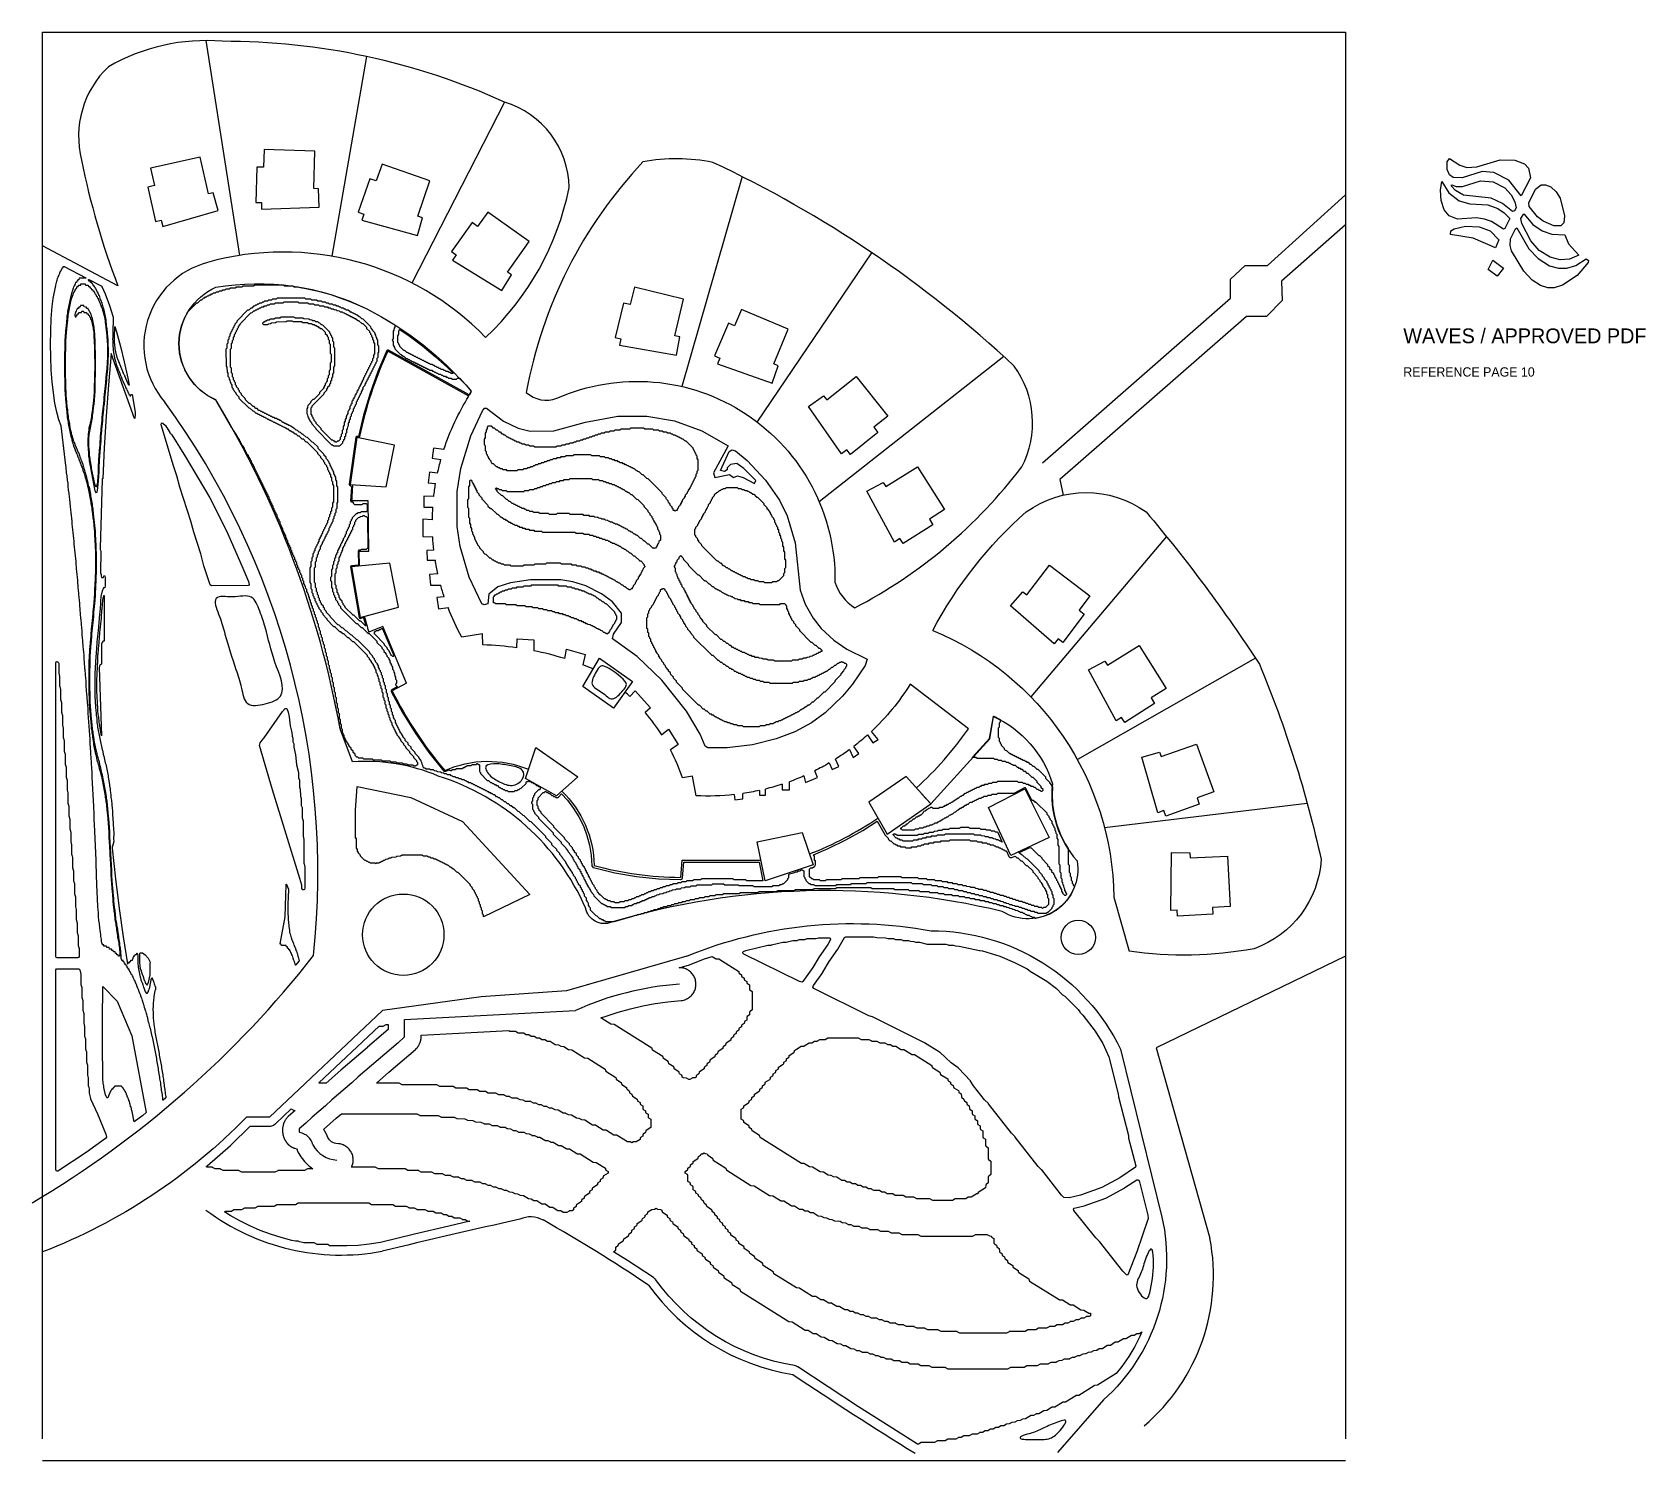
# Model space of a CAD drawing. Header units: inches. Extents: x 36 to 79.5, y 17.3 to 55.9.
import ezdxf

# ---------------------------------------------------------------- set-up
doc = ezdxf.new("R2010")
doc.units = ezdxf.units.IN
for name, color, linetype, lineweight in [('01_ORIGINAL_CAD', 7, 'Continuous', 20), ('02_APPROVED_PDF_OUTLINES', 7, 'Continuous', 15), ('03_ADDED_AREAS_SAME_COMPOSITION', 7, 'Continuous', 15), ('04_APPROVED_PERIMETER', 7, 'Continuous', 15), ('05_REFERENCE_ICON', 7, 'Continuous', 15), ('06_LABEL', 7, 'Continuous', 15)]:
    doc.layers.add(name, color=color, linetype=linetype, lineweight=lineweight)

msp = doc.modelspace()

# ---------------------------------------------------------------- texts
at = {"layer": '06_LABEL'}
for s, height, p in [('WAVES / APPROVED PDF', 0.4, (73, 47.5)), ('REFERENCE PAGE 10', 0.25, (73, 46.6))]:
    msp.add_text(s, height=height, dxfattribs=at).set_placement(p)

# ---------------------------------------------------------------- linework, layer by layer
at = {"layer": '01_ORIGINAL_CAD'}
for p, q in [((36.248, 17.906), (36.248, 55.9)), ((36.248, 55.9), (71.442, 55.9)), ((71.442, 55.9), (71.442, 17.906)), ((71.442, 17.312), (36.248, 17.312))]:
    msp.add_line(p, q, dxfattribs=at)
for points in [[(40.658, 55.675), (41.569, 49.871)], [(45, 55.245), (44.06, 49.85)], [(48.726, 54.013), (46.225, 49.126)], [(55.143, 52), (53.51, 46.333)], [(63.257, 44.272), (68.329, 48.719), (68.329, 49.231), (68.73, 49.6), (69.33, 49.6), (71.442, 51.512), (71.442, 50.696), (69.711, 49.177), (69.725, 48.651), (69.304, 48.218), (68.761, 48.218), (63.72, 43.82), (63.817, 43.397)], [(38.284, 49.049), (36.248, 50.129)], [(55.552, 45.371), (58.647, 49.945)], [(62.206, 47.145), (57.223, 43.22)], [(47.087, 44.63), (46.802, 44.667), (46.766, 44.393), (47.006, 44.362)], [(46.916, 43.993), (46.696, 44.016), (46.666, 43.73), (46.862, 43.709)], [(45.044, 43.247), (44.595, 43.241)], [(44.807, 41.482), (44.799, 41.881), (45.061, 41.886), (45.044, 43.247)], [(46.813, 43.357), (46.546, 43.371), (46.546, 43.074), (46.789, 43.074)], [(46.775, 42.728), (46.519, 42.748), (46.519, 42.277), (46.786, 42.274)], [(66.604, 42.276), (62.941, 37.945)], [(46.818, 41.908), (46.625, 41.902), (46.633, 41.638), (46.856, 41.638)], [(46.926, 41.27), (46.702, 41.249), (46.728, 40.961), (47.002, 40.962)], [(47.096, 40.651), (46.9, 40.63)], [(46.9, 40.63), (46.939, 40.324), (47.2, 40.358)], [(46.075, 38.317), (45.433, 39.849), (45.059, 39.693)], [(49.053, 39.272), (49.062, 39.519), (49.515, 39.492), (49.513, 39.194)], [(50.35, 38.981), (50.396, 39.232), (50.902, 39.093), (50.842, 38.811)], [(51.286, 38.996), (52.178, 38.364), (51.665, 37.64), (50.837, 38.227), (51.286, 38.996)], [(69.006, 38.995), (64.196, 36.253)], [(46.075, 38.317), (45.692, 38.109)], [(52.249, 38.111), (52.108, 37.96)], [(52.249, 38.111), (52.668, 37.654), (52.525, 37.523)], [(52.968, 36.924), (53.149, 37.079), (53.413, 36.661), (53.207, 36.514)], [(58.043, 36.524), (58.141, 36.305), (58.295, 36.419), (58.155, 36.608)], [(58.528, 36.918), (58.67, 36.704), (58.814, 36.799), (58.632, 37.014)], [(49.567, 36.583), (50.703, 35.787), (50.129, 35.27), (49.295, 35.742), (49.567, 36.583)], [(57.496, 36.162), (57.572, 35.985), (57.754, 36.063), (57.668, 36.267)], [(53.805, 35.806), (53.533, 35.759)], [(53.805, 35.806), (53.805, 35.806)], [(56.812, 35.811), (56.853, 35.634), (57.179, 35.773), (57.105, 35.949)], [(58.564, 35.106), (59.058, 34.241), (60.235, 35.059), (59.57, 35.799), (58.564, 35.106)], [(54.929, 35.306), (54.944, 35.165), (55.16, 35.189), (55.16, 35.336)], [(55.61, 35.419), (55.608, 35.288), (55.771, 35.288), (55.771, 35.457)], [(56.221, 35.586), (56.221, 35.439), (56.423, 35.439), (56.423, 35.655)], [(70.407, 35.063), (64.93, 34.409)], [(53.515, 33.54), (53.473, 33.07)], [(53.515, 33.54), (55.65, 33.54)], [(65.18, 32.538), (65.591, 31.078)], [(71.442, 30.938), (66.326, 28.468)], [(46.027, 28.759), (46.027, 29.23), (50.643, 29.479)], [(66.326, 28.468), (67.775, 23.323)]]:
    msp.add_lwpolyline(points, dxfattribs=at)
for points in [[(43.572, 51.68), (43.598, 52.69), (42.23, 52.734), (42.214, 52.252), (42.035, 52.258), (42.004, 51.303), (42.163, 51.298), (42.158, 51.123), (43.721, 51.177), (43.704, 51.675)], [(40.725, 51.537), (40.502, 52.523), (39.164, 52.23), (39.268, 51.758), (39.093, 51.72), (39.298, 50.787), (39.453, 50.821), (39.491, 50.65), (40.993, 51.087), (40.853, 51.565)], [(46.381, 50.933), (46.709, 51.889), (45.415, 52.34), (45.257, 51.885), (45.088, 51.944), (44.773, 51.041), (44.923, 50.989), (44.866, 50.824), (46.374, 50.409), (46.506, 50.889)], [(48.804, 49.422), (49.389, 50.246), (48.277, 51.045), (47.995, 50.654), (47.85, 50.758), (47.292, 49.982), (47.421, 49.889), (47.319, 49.747), (48.648, 48.921), (48.911, 49.345)], [(53.327, 47.704), (53.561, 48.687), (52.231, 49.012), (52.116, 48.544), (51.942, 48.586), (51.715, 47.658), (51.87, 47.62), (51.829, 47.45), (53.37, 47.181), (53.455, 47.672)], [(55.995, 46.944), (56.387, 47.876), (55.128, 48.415), (54.938, 47.972), (54.774, 48.042), (54.397, 47.164), (54.544, 47.101), (54.475, 46.94), (55.951, 46.422), (56.116, 46.892)], [(57.426, 45.973), (58.218, 46.601), (59.075, 45.534), (58.699, 45.232), (58.811, 45.092), (58.066, 44.493), (57.966, 44.618), (57.83, 44.508), (56.934, 45.791), (57.343, 46.076)], [(45.757, 44.748), (44.738, 44.957), (44.556, 43.684), (45.524, 43.622)], [(59.019, 43.63), (59.878, 44.165), (60.608, 43.006), (60.2, 42.749), (60.296, 42.598), (59.487, 42.088), (59.402, 42.222), (59.254, 42.129), (58.511, 43.505), (58.949, 43.742)], [(45.629, 41.562), (44.593, 41.461), (44.828, 40.095), (45.865, 40.369)], [(62.827, 40.702), (63.445, 41.502), (64.534, 40.672), (64.241, 40.288), (64.384, 40.18), (63.804, 39.42), (63.677, 39.516), (63.571, 39.377), (62.394, 40.407), (62.722, 40.782)], [(65.006, 38.799), (65.865, 39.334), (66.595, 38.175), (66.187, 37.918), (66.283, 37.767), (65.474, 37.257), (65.389, 37.391), (65.242, 37.298), (64.498, 38.674), (64.936, 38.911)], [(66.464, 36.332), (67.417, 36.67), (67.882, 35.382), (67.428, 35.218), (67.489, 35.05), (66.59, 34.725), (66.536, 34.875), (66.372, 34.816), (65.94, 36.319), (66.419, 36.457)], [(61.796, 34.957), (62.78, 35.461), (63.435, 34.152), (62.399, 33.663)], [(55.549, 34.034), (56.763, 34.283), (57.058, 33.412), (55.766, 32.976)], [(67.244, 33.6), (68.254, 33.648), (68.327, 32.28), (67.845, 32.255), (67.855, 32.076), (66.9, 32.025), (66.892, 32.184), (66.717, 32.175), (66.739, 33.739), (67.237, 33.732)]]:
    msp.add_lwpolyline(points, close=True, dxfattribs=at)
for points in [[(44.283, 37.084, 0.090917), (40.931, 45.968, -0.652582), (40.931, 49.011, -0.158741), (45.004, 48.425, -0.098355), (47.824, 46.203), (47.755, 46.078)], [(47.087, 44.63, -0.062406), (47.763, 46.073), (45.572, 47.29, 0.058367), (44.801, 44.944, 0.058367)], [(50.14, 46.014, -0.546754), (57.65, 41.045, 0.171391), (58.184, 40.351, 0.171391)], [(46.916, 43.993, -0.01479), (47.006, 44.362, -0.01479)], [(44.621, 43.68, 0.010358), (44.595, 43.241)], [(46.813, 43.357, -0.013879), (46.862, 43.709)], [(60.29, 39.74, -0.089338), (62.813, 42.944, -0.322066), (66.051, 42.944, -0.030946), (69.111, 38.833, -0.044664), (70.78, 33.554, -0.301674), (68.967, 31.144, -0.082145), (65.591, 31.078)], [(46.775, 42.728, -0.013523), (46.789, 43.074, -0.013523)], [(46.818, 41.908, -0.014342), (46.786, 42.274)], [(46.926, 41.27, -0.014645), (46.856, 41.638)], [(47.096, 40.651, -0.012679), (47.002, 40.962)], [(44.936, 40.124, 0.010564), (45.059, 39.693, 0.010564)], [(48.142, 39.35), (48.13, 39.649), (47.57, 39.561, -0.034306), (47.2, 40.358, -0.034306)], [(60.29, 39.74, -0.300089), (65.18, 32.538)], [(45.692, 38.109, 0.060935), (47.109, 35.956, -0.206423), (49.375, 35.99)], [(59.849, 35.488, 0.057164), (61.253, 37.088), (59.681, 38.289, -0.064319), (58.632, 37.014, -0.064319)], [(46.935, 35.809, 0.119192), (44.621, 36.188), (44.283, 37.084)], [(59.998, 35.322), (60.235, 35.059), (61.831, 36.816), (61.933, 37.418, -0.214593), (63.522, 35.602, 0.212382), (64.188, 33.517, -0.642649), (62.166, 32.15, 0.132984), (51.615, 31.858, -0.471407), (50.913, 32.245)], [(58.528, 36.918, -0.018836), (58.155, 36.608, -0.018836)], [(58.043, 36.524, -0.017658), (57.668, 36.267, -0.017658)], [(54.929, 35.306, -0.040089), (53.897, 35.276), (53.805, 35.806)], [(56.812, 35.811, -0.016254), (56.423, 35.655, -0.016254)], [(57.496, 36.162, -0.017305), (57.105, 35.949, -0.017305)], [(50.274, 35.4, -0.198705), (51.143, 33.392, 0.063223), (53.473, 33.07)], [(55.61, 35.419, -0.017778), (55.16, 35.336, -0.017778)], [(56.221, 35.586, -0.018166), (55.771, 35.457, -0.018166)], [(56.959, 33.703, 0.056142), (58.811, 34.673)], [(53.65, 30.945, -0.14301), (60.243, 31.63, -0.286424), (65.36, 28.431), (66.481, 23.89, -0.272091), (64.9, 18.954), (63.661, 17.533)], [(53.65, 30.945), (50.4, 30.004), (48.095, 29.84), (45.427, 29.473), (42.376, 26.597), (41.758, 26.597, -0.10797), (36.248, 22.954)]]:
    msp.add_lwpolyline(points, format="xyb", dxfattribs=at)
for centre, radius in [((45.989, 31.521), 1.1), ((64.22, 31.448), 0.463)]:
    msp.add_circle(centre, radius, dxfattribs=at)
for centre, radius, start, end in [((40.658, 50.423), 5.252, 85.2142, 120.0956), ((41.139, 37.317), 18.339, 65.5622, 90.1344), ((39.813, 53.089), 2.593, 133.6015, 194.2753), ((48.026, 51.672), 2.444, 0.7167, 73.3418), ((57.911, 56.571), 21.019, 191.3089, 200.9684), ((61.436, 43.951), 12.326, 136.7478, 169.6154), ((53.373, 47.535), 4.948, 78.6004, 100.6499), ((40.939, 23.771), 31.601, 47.0054, 64.8874), ((43.034, 53.196), 7.583, 313.0815, 348.6437), ((41.312, 47.434), 2.33, 105.2161, 220.7715), ((42.751, 42.34), 7.624, 44.2289, 105.6047), ((60.387, 45.356), 2.599, 332.6099, 36.0186), ((22.064, 33.195), 21.619, 354.0583, 36.0319), ((49.852, 46.755), 0.794, 227.0981, 291.2465), ((51.961, 52.291), 13.465, 297.5281, 322.8549), ((47.898, 31.093), 8.26, 81.9573, 88.3074), ((47.898, 31.093), 8.26, 72.7279, 78.7214), ((47.898, 31.093), 8.26, 67.0855, 69.118), ((48.363, 33.974), 5.47, 46.7825, 48.644), ((48.363, 33.974), 5.47, 32.6388, 40.4465), ((48.363, 33.974), 5.47, 19.0436, 27.6609), ((44.996, 29.643), 6.464, 23.734, 72.5429), ((22.02, 47.825), 27.364, 300.648, 321.9453), ((54.073, 21.787), 8.422, 94.2501, 114.0352), ((177.596, -125.015), 202.378, 130.55026, 131.62005), ((43.293, 26.24), 0.119, 162.5746, 211.3187), ((43.119, 25.741), 0.443, 13.2811, 80.611), ((44.225, 26.196), 0.761, 207.5896, 267.5639), ((44.306, 28.951), 6.083, 233.183, 280.5392), ((83.889, -134.15), 161.762, 102.40484, 103.75801), ((49.433, 23.211), 0.689, 61.2688, 115.2094), ((27.349, -15.654), 45.391, 56.1832, 60.407), ((62.535, 22.313), 5.337, 310.4718, 10.9016), ((57.468, 25.543), 5.979, 215.6658, 260.7622), ((129.159, 128.7), 131.041, 236.3299, 238.04792)]:
    msp.add_arc(centre, radius, start, end, dxfattribs=at)
at = {"layer": '02_APPROVED_PDF_OUTLINES'}
for points in [[(41.979, 49.074), (41.979, 49.074), (41.98, 49.074), (41.98, 49.075), (41.981, 49.075), (41.981, 49.075), (41.982, 49.075), (41.982, 49.075), (42.74, 49.076), (42.74, 49.076), (42.741, 49.075), (42.742, 49.075), (42.742, 49.075), (42.743, 49.075), (42.743, 49.074), (42.744, 49.074), (42.772, 49.049), (43.006, 49.048), (43.007, 49.048), (43.007, 49.048), (43.008, 49.048), (43.008, 49.048), (43.009, 49.047), (43.01, 49.047), (43.01, 49.047), (43.037, 49.022), (43.15, 49.022), (43.15, 49.022), (43.151, 49.022), (43.234, 49.007), (43.234, 49.007), (43.235, 49.007), (43.235, 49.006), (43.236, 49.006), (43.236, 49.006), (43.25, 48.996), (43.295, 48.995), (43.296, 48.995), (43.296, 48.995), (43.527, 48.953), (43.527, 48.953), (44.031, 48.818), (44.032, 48.818), (44.525, 48.644), (44.526, 48.644), (45.006, 48.431), (45.006, 48.43), (45.405, 48.215), (45.405, 48.215), (45.762, 47.998), (45.763, 47.998), (45.763, 47.998), (45.764, 47.997), (45.764, 47.997), (45.764, 47.996), (45.765, 47.996), (45.765, 47.995), (45.765, 47.994), (45.765, 47.994), (45.765, 47.993), (45.765, 47.939), (45.765, 47.938), (45.765, 47.938), (45.765, 47.937), (45.765, 47.937), (45.765, 47.936), (45.764, 47.936), (45.764, 47.935), (45.764, 47.935), (45.74, 47.909), (45.739, 47.858), (45.739, 47.858), (45.739, 47.857), (45.739, 47.856), (45.738, 47.856), (45.738, 47.855), (45.738, 47.855), (45.737, 47.854), (45.713, 47.826), (45.713, 47.617), (45.713, 47.616), (45.713, 47.615), (45.712, 47.615), (45.712, 47.614), (45.712, 47.614), (45.712, 47.613), (45.688, 47.581), (45.711, 47.555), (45.712, 47.554), (45.712, 47.554), (45.712, 47.553), (45.713, 47.553), (45.713, 47.552), (45.713, 47.551), (45.713, 47.551), (45.714, 47.446), (45.738, 47.421), (45.738, 47.42), (45.739, 47.42), (45.739, 47.419), (45.739, 47.419), (45.739, 47.418), (45.74, 47.417), (45.74, 47.417), (45.741, 47.393), (45.765, 47.367), (45.765, 47.367), (45.765, 47.366), (45.766, 47.366), (45.766, 47.365), (45.766, 47.365), (45.766, 47.364), (45.766, 47.363), (45.769, 47.337), (45.903, 47.201), (45.929, 47.199), (45.93, 47.199), (45.93, 47.199), (45.931, 47.199), (45.931, 47.198), (45.932, 47.198), (45.932, 47.198), (45.933, 47.197), (45.985, 47.147), (46.009, 47.146), (46.009, 47.145), (46.01, 47.145), (46.01, 47.145), (46.011, 47.145), (46.011, 47.145), (46.012, 47.144), (46.012, 47.144), (46.013, 47.144), (46.062, 47.094), (46.089, 47.092), (46.089, 47.092), (46.09, 47.092), (46.09, 47.091), (46.091, 47.091), (46.091, 47.091), (46.092, 47.091), (46.092, 47.09), (46.118, 47.066), (46.141, 47.065), (46.142, 47.065), (46.143, 47.065), (46.143, 47.065), (46.144, 47.064), (46.144, 47.064), (46.145, 47.064), (46.145, 47.063), (46.171, 47.039), (46.195, 47.038), (46.195, 47.038), (46.196, 47.038), (46.196, 47.038), (46.197, 47.038), (46.198, 47.037), (46.198, 47.037), (46.198, 47.037), (46.224, 47.013), (46.248, 47.011), (46.248, 47.011), (46.249, 47.011), (46.25, 47.011), (46.25, 47.011), (46.251, 47.011), (46.251, 47.01), (46.252, 47.01), (46.277, 46.986), (46.301, 46.985), (46.302, 46.985), (46.302, 46.985), (46.303, 46.984), (46.303, 46.984), (46.304, 46.984), (46.304, 46.983), (46.305, 46.983), (46.33, 46.959), (46.354, 46.958), (46.355, 46.958), (46.355, 46.958), (46.356, 46.958), (46.356, 46.957), (46.357, 46.957), (46.357, 46.957), (46.358, 46.956), (46.383, 46.932), (46.407, 46.931), (46.408, 46.931), (46.408, 46.931), (46.409, 46.931), (46.41, 46.93), (46.41, 46.93), (46.411, 46.93), (46.411, 46.929), (46.436, 46.905), (46.46, 46.904), (46.461, 46.904), (46.462, 46.904), (46.462, 46.904), (46.463, 46.904), (46.463, 46.903), (46.464, 46.903), (46.464, 46.903), (46.49, 46.879), (46.513, 46.877), (46.514, 46.877), (46.515, 46.877), (46.515, 46.877), (46.516, 46.877), (46.516, 46.877), (46.517, 46.876), (46.517, 46.876), (46.543, 46.852), (46.567, 46.851), (46.567, 46.851), (46.568, 46.851), (46.568, 46.85), (46.569, 46.85), (46.569, 46.85), (46.57, 46.849), (46.57, 46.849), (46.596, 46.825), (46.62, 46.824), (46.62, 46.824), (46.621, 46.824), (46.622, 46.824), (46.622, 46.823), (46.623, 46.823), (46.623, 46.823), (46.624, 46.822), (46.649, 46.798), (46.673, 46.797), (46.673, 46.797), (46.674, 46.797), (46.675, 46.797), (46.675, 46.796), (46.676, 46.796), (46.676, 46.796), (46.677, 46.795), (46.702, 46.771), (46.752, 46.77), (46.753, 46.77), (46.754, 46.77), (46.754, 46.77), (46.755, 46.77), (46.755, 46.77), (46.756, 46.769), (46.756, 46.769), (46.757, 46.769), (46.779, 46.746), (46.806, 46.743), (46.807, 46.743), (46.807, 46.743), (46.808, 46.743), (46.808, 46.743), (46.809, 46.743), (46.809, 46.742), (46.81, 46.742), (46.835, 46.718), (46.859, 46.717), (46.859, 46.717), (46.86, 46.717), (46.861, 46.716), (46.861, 46.716), (46.862, 46.716), (46.862, 46.715), (46.863, 46.715), (46.888, 46.691), (46.912, 46.69), (46.913, 46.69), (46.913, 46.69), (46.914, 46.69), (46.914, 46.689), (46.915, 46.689), (46.915, 46.689), (46.916, 46.688), (46.941, 46.664), (46.992, 46.663), (46.992, 46.663), (46.993, 46.663), (46.993, 46.663), (46.994, 46.663), (46.994, 46.662), (46.995, 46.662), (46.995, 46.662), (46.996, 46.661), (47.019, 46.639), (47.045, 46.636), (47.046, 46.636), (47.046, 46.636), (47.047, 46.636), (47.047, 46.636), (47.048, 46.635), (47.048, 46.635), (47.049, 46.635), (47.074, 46.611), (47.124, 46.61), (47.125, 46.61), (47.125, 46.609), (47.126, 46.609), (47.127, 46.609), (47.127, 46.609), (47.128, 46.609), (47.128, 46.608), (47.128, 46.608), (47.151, 46.585), (47.178, 46.583), (47.178, 46.583), (47.179, 46.583), (47.18, 46.582), (47.18, 46.582), (47.181, 46.582), (47.181, 46.581), (47.181, 46.581), (47.207, 46.557), (47.284, 46.556), (47.284, 46.556), (47.285, 46.556), (47.285, 46.556), (47.286, 46.556), (47.286, 46.555), (47.287, 46.555), (47.287, 46.555), (47.319, 46.529), (47.423, 46.53), (47.451, 46.555), (47.452, 46.555), (47.452, 46.555), (47.453, 46.556), (47.454, 46.556), (47.454, 46.556), (47.455, 46.556), (47.455, 46.556), (47.511, 46.556), (47.512, 46.556), (47.512, 46.556), (47.513, 46.556), (47.513, 46.556), (47.514, 46.556), (47.514, 46.555), (47.515, 46.555), (47.515, 46.555), (47.515, 46.554), (47.811, 46.226), (47.811, 46.226), (47.812, 46.225), (47.812, 46.225), (47.812, 46.224), (47.812, 46.224), (47.812, 46.223), (47.812, 46.222), (47.812, 46.171), (47.812, 46.171), (47.812, 46.17), (47.812, 46.169), (47.812, 46.169), (47.812, 46.168), (47.777, 46.106), (47.777, 46.105), (47.776, 46.105), (47.776, 46.104), (47.775, 46.104), (47.775, 46.104), (47.774, 46.103), (47.774, 46.103), (47.773, 46.103), (47.773, 46.103), (47.772, 46.103), (47.772, 46.103), (47.771, 46.103), (47.77, 46.103), (47.77, 46.103), (47.769, 46.103), (47.769, 46.103), (45.587, 47.315), (45.564, 47.317), (45.548, 47.306), (45.302, 46.733), (45.091, 46.15), (44.914, 45.555), (44.78, 44.984), (44.78, 44.983), (44.78, 44.983), (44.78, 44.982), (44.779, 44.982), (44.779, 44.981), (44.779, 44.981), (44.778, 44.981), (44.778, 44.98), (44.777, 44.98), (44.777, 44.98), (44.776, 44.98), (44.775, 44.979), (44.775, 44.979), (44.774, 44.979), (44.774, 44.979), (44.731, 44.984), (44.71, 44.963), (44.528, 43.69), (44.535, 43.665), (44.558, 43.655), (44.558, 43.654), (44.558, 43.654), (44.559, 43.654), (44.559, 43.653), (44.586, 43.626), (44.587, 43.626), (44.587, 43.626), (44.587, 43.625), (44.587, 43.625), (44.588, 43.624), (44.588, 43.623), (44.588, 43.623), (44.588, 43.622), (44.588, 43.622), (44.566, 43.243), (44.572, 43.224), (44.587, 43.213), (44.627, 43.213), (44.628, 43.213), (44.628, 43.212), (44.629, 43.212), (44.629, 43.212), (44.63, 43.212), (44.63, 43.212), (44.631, 43.211), (44.631, 43.211), (44.632, 43.21), (44.632, 43.21), (44.632, 43.209), (44.632, 43.209), (44.633, 43.208), (44.633, 43.208), (44.633, 43.207), (44.635, 43.176), (44.668, 43.146), (44.879, 43.146), (44.91, 43.171), (44.91, 43.171), (44.911, 43.172), (44.911, 43.172), (44.912, 43.172), (44.912, 43.172), (44.913, 43.172), (44.914, 43.172), (44.981, 43.172), (44.981, 43.172), (44.982, 43.172), (44.983, 43.172), (44.983, 43.172), (44.984, 43.172), (44.984, 43.171), (44.985, 43.171), (45.014, 43.145), (45.015, 43.144), (45.015, 43.144), (45.015, 43.143), (45.016, 43.143), (45.016, 43.142), (45.016, 43.141), (45.016, 43.141), (45.016, 43.14), (45.018, 42.982), (45.018, 42.981), (45.018, 42.98), (45.018, 42.98), (45.018, 42.979), (45.017, 42.979), (45.017, 42.978), (45.017, 42.978), (45.016, 42.977), (45.016, 42.977), (44.985, 42.95), (44.985, 42.95), (44.984, 42.95), (44.983, 42.949), (44.983, 42.949), (44.982, 42.949), (44.982, 42.949), (44.981, 42.949), (44.854, 42.948), (44.826, 42.923), (44.825, 42.923), (44.825, 42.923), (44.824, 42.922), (44.824, 42.922), (44.823, 42.922), (44.823, 42.922), (44.822, 42.922), (44.772, 42.921), (44.746, 42.897), (44.746, 42.896), (44.745, 42.896), (44.745, 42.896), (44.744, 42.895), (44.744, 42.895), (44.743, 42.895), (44.714, 42.891), (44.609, 42.784), (44.607, 42.757), (44.607, 42.757), (44.607, 42.756), (44.607, 42.756), (44.606, 42.755), (44.606, 42.755), (44.606, 42.754), (44.606, 42.754), (44.582, 42.728), (44.581, 42.704), (44.581, 42.703), (44.58, 42.703), (44.58, 42.702), (44.58, 42.702), (44.58, 42.701), (44.579, 42.701), (44.579, 42.7), (44.555, 42.674), (44.554, 42.623), (44.554, 42.623), (44.554, 42.622), (44.554, 42.622), (44.554, 42.621), (44.553, 42.621), (44.553, 42.62), (44.553, 42.62), (44.528, 42.591), (44.528, 42.543), (44.528, 42.542), (44.528, 42.542), (44.528, 42.541), (44.527, 42.541), (44.527, 42.54), (44.527, 42.54), (44.527, 42.539), (44.526, 42.539), (44.504, 42.516), (44.501, 42.489), (44.501, 42.488), (44.501, 42.488), (44.501, 42.487), (44.501, 42.487), (44.501, 42.486), (44.5, 42.486), (44.5, 42.485), (44.476, 42.46), (44.475, 42.435), (44.475, 42.435), (44.475, 42.434), (44.475, 42.434), (44.474, 42.433), (44.474, 42.433), (44.474, 42.432), (44.473, 42.432), (44.45, 42.406), (44.449, 42.355), (44.449, 42.354), (44.448, 42.354), (44.448, 42.353), (44.448, 42.353), (44.448, 42.352), (44.447, 42.352), (44.447, 42.351), (44.423, 42.325), (44.422, 42.301), (44.422, 42.301), (44.422, 42.3), (44.422, 42.299), (44.422, 42.299), (44.421, 42.298), (44.421, 42.298), (44.42, 42.297), (44.398, 42.274), (44.396, 42.247), (44.396, 42.247), (44.395, 42.246), (44.395, 42.246), (44.395, 42.245), (44.395, 42.245), (44.394, 42.244), (44.394, 42.244), (44.37, 42.218), (44.369, 42.194), (44.369, 42.193), (44.369, 42.193), (44.369, 42.192), (44.369, 42.191), (44.368, 42.191), (44.368, 42.19), (44.368, 42.19), (44.344, 42.164), (44.343, 42.14), (44.343, 42.139), (44.343, 42.139), (44.342, 42.138), (44.342, 42.138), (44.342, 42.137), (44.342, 42.137), (44.341, 42.136), (44.317, 42.111), (44.316, 42.086), (44.316, 42.086), (44.316, 42.085), (44.316, 42.085), (44.316, 42.084), (44.315, 42.083), (44.315, 42.083), (44.315, 42.082), (44.292, 42.059), (44.29, 42.032), (44.29, 42.032), (44.29, 42.031), (44.29, 42.031), (44.289, 42.03), (44.289, 42.03), (44.289, 42.029), (44.288, 42.029), (44.264, 42.003), (44.264, 41.979), (44.263, 41.978), (44.263, 41.978), (44.263, 41.977), (44.263, 41.977), (44.263, 41.976), (44.262, 41.976), (44.262, 41.975), (44.238, 41.949), (44.237, 41.925), (44.237, 41.925), (44.237, 41.924), (44.237, 41.923), (44.236, 41.923), (44.236, 41.922), (44.236, 41.922), (44.235, 41.921), (44.212, 41.896), (44.211, 41.845), (44.211, 41.844), (44.211, 41.844), (44.21, 41.843), (44.21, 41.843), (44.21, 41.842), (44.21, 41.842), (44.209, 41.841), (44.209, 41.841), (44.186, 41.818), (44.184, 41.791), (44.184, 41.79), (44.184, 41.79), (44.184, 41.789), (44.184, 41.789), (44.183, 41.788), (44.183, 41.788), (44.183, 41.787), (44.159, 41.762), (44.158, 41.711), (44.158, 41.71), (44.158, 41.709), (44.158, 41.709), (44.157, 41.708), (44.157, 41.708), (44.157, 41.707), (44.156, 41.707), (44.132, 41.681), (44.131, 41.63), (44.131, 41.629), (44.131, 41.629), (44.131, 41.628), (44.131, 41.628), (44.131, 41.627), (44.13, 41.627), (44.13, 41.626), (44.105, 41.598), (44.105, 41.523), (44.105, 41.522), (44.105, 41.522), (44.105, 41.521), (44.105, 41.521), (44.104, 41.52), (44.104, 41.52), (44.104, 41.519), (44.104, 41.519), (44.08, 41.493), (44.079, 41.415), (44.079, 41.415), (44.079, 41.414), (44.078, 41.414), (44.078, 41.413), (44.078, 41.412), (44.078, 41.412), (44.077, 41.412), (44.053, 41.383), (44.053, 41.201), (44.053, 41.2), (44.053, 41.199), (44.052, 41.199), (44.052, 41.198), (44.052, 41.198), (44.052, 41.197), (44.051, 41.197), (44.026, 41.168), (44.027, 41.087), (44.051, 41.058), (44.052, 41.058), (44.052, 41.057), (44.052, 41.057), (44.053, 41.056), (44.053, 41.055), (44.053, 41.055), (44.053, 41.054), (44.053, 40.899), (44.078, 40.87), (44.079, 40.87), (44.079, 40.869), (44.079, 40.869), (44.08, 40.868), (44.08, 40.868), (44.08, 40.867), (44.08, 40.866), (44.08, 40.791), (44.105, 40.763), (44.105, 40.762), (44.106, 40.762), (44.106, 40.761), (44.106, 40.761), (44.106, 40.76), (44.107, 40.76), (44.107, 40.759), (44.108, 40.708), (44.132, 40.683), (44.132, 40.682), (44.132, 40.682), (44.133, 40.681), (44.133, 40.681), (44.133, 40.68), (44.133, 40.68), (44.133, 40.679), (44.136, 40.652), (44.158, 40.629), (44.159, 40.629), (44.159, 40.628), (44.159, 40.628), (44.159, 40.627), (44.16, 40.627), (44.16, 40.626), (44.16, 40.626), (44.16, 40.625), (44.161, 40.574), (44.212, 40.522), (44.212, 40.521), (44.212, 40.521), (44.213, 40.52), (44.213, 40.52), (44.213, 40.519), (44.213, 40.518), (44.213, 40.518), (44.214, 40.494), (44.238, 40.468), (44.239, 40.467), (44.239, 40.467), (44.239, 40.466), (44.239, 40.466), (44.24, 40.465), (44.24, 40.465), (44.24, 40.464), (44.241, 40.44), (44.291, 40.388), (44.292, 40.387), (44.292, 40.387), (44.292, 40.386), (44.293, 40.385), (44.293, 40.385), (44.293, 40.384), (44.297, 40.355), (44.72, 39.929), (44.749, 39.925), (44.749, 39.924), (44.75, 39.924), (44.75, 39.924), (44.751, 39.924), (44.751, 39.924), (44.752, 39.923), (44.752, 39.923), (44.855, 39.82), (44.881, 39.817), (44.882, 39.817), (44.883, 39.817), (44.883, 39.817), (44.884, 39.817), (44.884, 39.816), (44.885, 39.816), (44.885, 39.816), (45.013, 39.687), (45.062, 39.663), (45.063, 39.663), (45.063, 39.663), (45.064, 39.662), (45.064, 39.662), (45.275, 39.449), (45.276, 39.448), (45.276, 39.448), (45.276, 39.447), (45.277, 39.447), (45.277, 39.446), (45.277, 39.446), (45.277, 39.445), (45.279, 39.418), (45.408, 39.288), (45.409, 39.287), (45.409, 39.287), (45.409, 39.286), (45.41, 39.286), (45.41, 39.285), (45.41, 39.285), (45.41, 39.284), (45.411, 39.26), (45.462, 39.207), (45.462, 39.207), (45.462, 39.207), (45.463, 39.206), (45.463, 39.205), (45.463, 39.205), (45.463, 39.204), (45.463, 39.204), (45.466, 39.177), (45.515, 39.127), (45.515, 39.127), (45.516, 39.126), (45.516, 39.125), (45.516, 39.125), (45.516, 39.124), (45.516, 39.124), (45.517, 39.123), (45.518, 39.099), (45.542, 39.073), (45.542, 39.073), (45.542, 39.072), (45.543, 39.072), (45.543, 39.071), (45.543, 39.071), (45.543, 39.07), (45.543, 39.07), (45.546, 39.043), (45.595, 38.993), (45.595, 38.992), (45.595, 38.992), (45.596, 38.991), (45.596, 38.991), (45.596, 38.99), (45.596, 38.99), (45.596, 38.989), (45.597, 38.965), (45.621, 38.939), (45.622, 38.939), (45.622, 38.938), (45.622, 38.938), (45.623, 38.937), (45.623, 38.936), (45.623, 38.936), (45.623, 38.935), (45.624, 38.884), (45.648, 38.859), (45.649, 38.858), (45.649, 38.858), (45.649, 38.857), (45.649, 38.857), (45.65, 38.856), (45.65, 38.855), (45.65, 38.855), (45.651, 38.831), (45.675, 38.805), (45.675, 38.804), (45.675, 38.804), (45.676, 38.804), (45.676, 38.803), (45.676, 38.802), (45.676, 38.802), (45.676, 38.801), (45.679, 38.775), (45.701, 38.751), (45.702, 38.751), (45.702, 38.75), (45.702, 38.75), (45.703, 38.749), (45.703, 38.749), (45.703, 38.748), (45.703, 38.748), (45.703, 38.747), (45.703, 38.699), (45.728, 38.671), (45.729, 38.67), (45.729, 38.67), (45.729, 38.669), (45.729, 38.669), (45.73, 38.668), (45.73, 38.667), (45.73, 38.667), (45.731, 38.616), (45.755, 38.59), (45.755, 38.59), (45.756, 38.589), (45.756, 38.589), (45.756, 38.588), (45.756, 38.588), (45.756, 38.587), (45.756, 38.586), (45.758, 38.509), (45.782, 38.483), (45.782, 38.482), (45.782, 38.482), (45.783, 38.481), (45.783, 38.481), (45.783, 38.48), (45.783, 38.48), (45.783, 38.479), (45.784, 38.428), (45.808, 38.402), (45.809, 38.402), (45.809, 38.402), (45.809, 38.401), (45.809, 38.401), (45.81, 38.4), (45.81, 38.399), (45.81, 38.399), (45.81, 38.398), (45.81, 38.33), (45.81, 38.33), (45.81, 38.329), (45.81, 38.328), (45.81, 38.328), (45.809, 38.327), (45.809, 38.327), (45.809, 38.326), (45.808, 38.326), (45.785, 38.3), (45.784, 38.27), (45.826, 38.223), (45.827, 38.223), (45.827, 38.222), (45.827, 38.222), (45.828, 38.221), (45.828, 38.221), (45.828, 38.22), (45.828, 38.22), (45.828, 38.219), (45.828, 38.218), (45.828, 38.218), (45.828, 38.217), (45.827, 38.217), (45.827, 38.216), (45.827, 38.216), (45.826, 38.215), (45.826, 38.215), (45.825, 38.214), (45.825, 38.214), (45.674, 38.131), (45.664, 38.114), (45.667, 38.094), (45.972, 37.524), (46.311, 36.972), (46.683, 36.443), (47.085, 35.939), (47.115, 35.928), (47.23, 35.972), (47.231, 35.972), (47.231, 35.972), (47.232, 35.973), (47.233, 35.973), (47.233, 35.972), (47.234, 35.972), (47.234, 35.972), (47.235, 35.972), (47.236, 35.972), (47.236, 35.971), (47.237, 35.971), (47.254, 35.955), (47.284, 35.955), (47.312, 35.98), (47.313, 35.98), (47.313, 35.98), (47.314, 35.981), (47.314, 35.981), (47.315, 35.981), (47.316, 35.981), (47.316, 35.981), (47.393, 35.982), (47.418, 36.006), (47.419, 36.007), (47.419, 36.007), (47.42, 36.007), (47.42, 36.008), (47.421, 36.008), (47.421, 36.008), (47.422, 36.008), (47.422, 36.008), (47.576, 36.008), (47.604, 36.033), (47.605, 36.034), (47.605, 36.034), (47.606, 36.034), (47.606, 36.035), (47.607, 36.035), (47.608, 36.035), (47.634, 36.037), (47.657, 36.06), (47.657, 36.06), (47.658, 36.061), (47.658, 36.061), (47.659, 36.061), (47.659, 36.062), (47.66, 36.062), (47.661, 36.062), (47.687, 36.064), (47.71, 36.087), (47.71, 36.087), (47.711, 36.088), (47.711, 36.088), (47.712, 36.088), (47.712, 36.088), (47.713, 36.089), (47.714, 36.089), (47.714, 36.089), (47.815, 36.089), (47.843, 36.114), (47.843, 36.114), (47.844, 36.115), (47.844, 36.115), (47.845, 36.115), (47.846, 36.115), (47.846, 36.116), (47.847, 36.116), (47.947, 36.116), (47.976, 36.141), (47.976, 36.141), (47.977, 36.142), (47.977, 36.142), (47.978, 36.142), (47.978, 36.142), (47.979, 36.143), (47.98, 36.143), (47.994, 36.143), (47.994, 36.143), (47.995, 36.142), (47.995, 36.142), (47.996, 36.142), (47.996, 36.142), (47.997, 36.142), (47.997, 36.141), (47.998, 36.141), (48.021, 36.118), (48.039, 36.116), (48.039, 36.116), (48.04, 36.115), (48.04, 36.115), (48.041, 36.115), (48.041, 36.115), (48.042, 36.114), (48.042, 36.114), (48.043, 36.114), (48.043, 36.113), (48.043, 36.113), (48.044, 36.112), (48.044, 36.111), (48.044, 36.111), (48.044, 36.11), (48.044, 36.11), (48.045, 35.936), (48.069, 35.908), (48.07, 35.907), (48.07, 35.907), (48.07, 35.906), (48.071, 35.906), (48.071, 35.905), (48.071, 35.904), (48.073, 35.878), (48.258, 35.691), (48.287, 35.686), (48.288, 35.686), (48.288, 35.686), (48.289, 35.686), (48.29, 35.686), (48.29, 35.685), (48.291, 35.685), (48.343, 35.634), (48.366, 35.633), (48.367, 35.633), (48.368, 35.633), (48.368, 35.633), (48.369, 35.632), (48.369, 35.632), (48.37, 35.632), (48.37, 35.631), (48.396, 35.607), (48.42, 35.606), (48.42, 35.606), (48.421, 35.606), (48.421, 35.606), (48.422, 35.605), (48.422, 35.605), (48.423, 35.605), (48.423, 35.604), (48.449, 35.58), (48.473, 35.579), (48.473, 35.579), (48.474, 35.579), (48.474, 35.579), (48.475, 35.579), (48.476, 35.578), (48.476, 35.578), (48.477, 35.578), (48.502, 35.554), (48.526, 35.552), (48.526, 35.552), (48.527, 35.552), (48.527, 35.552), (48.528, 35.552), (48.528, 35.552), (48.529, 35.551), (48.529, 35.551), (48.53, 35.551), (48.579, 35.501), (48.606, 35.499), (48.606, 35.499), (48.607, 35.499), (48.608, 35.498), (48.608, 35.498), (48.609, 35.498), (48.609, 35.498), (48.609, 35.497), (48.635, 35.473), (48.659, 35.472), (48.659, 35.472), (48.66, 35.472), (48.661, 35.472), (48.661, 35.471), (48.662, 35.471), (48.662, 35.471), (48.663, 35.47), (48.688, 35.446), (48.712, 35.445), (48.712, 35.445), (48.713, 35.445), (48.714, 35.445), (48.714, 35.445), (48.715, 35.444), (48.715, 35.444), (48.716, 35.444), (48.741, 35.42), (48.791, 35.418), (48.792, 35.418), (48.793, 35.418), (48.793, 35.418), (48.794, 35.418), (48.794, 35.418), (48.795, 35.417), (48.795, 35.417), (48.823, 35.392), (48.981, 35.392), (49.012, 35.417), (49.013, 35.418), (49.013, 35.418), (49.014, 35.418), (49.014, 35.418), (49.015, 35.419), (49.015, 35.419), (49.016, 35.419), (49.066, 35.42), (49.092, 35.444), (49.092, 35.444), (49.093, 35.445), (49.093, 35.445), (49.094, 35.445), (49.094, 35.445), (49.095, 35.445), (49.095, 35.446), (49.119, 35.447), (49.145, 35.471), (49.145, 35.471), (49.146, 35.472), (49.146, 35.472), (49.147, 35.472), (49.147, 35.472), (49.148, 35.472), (49.177, 35.477), (49.307, 35.608), (49.311, 35.637), (49.311, 35.638), (49.311, 35.638), (49.311, 35.639), (49.311, 35.639), (49.311, 35.64), (49.312, 35.64), (49.312, 35.641), (49.33, 35.659), (49.33, 35.659), (49.331, 35.659), (49.331, 35.66), (49.332, 35.66), (49.332, 35.66), (49.333, 35.66), (49.333, 35.66), (49.334, 35.66), (49.358, 35.662), (49.377, 35.679), (49.377, 35.68), (49.378, 35.68), (49.378, 35.68), (49.379, 35.681), (49.38, 35.681), (49.38, 35.681), (49.381, 35.681), (49.381, 35.681), (49.382, 35.681), (49.382, 35.681), (49.383, 35.681), (49.384, 35.68), (49.384, 35.68), (49.385, 35.68), (49.385, 35.679), (49.404, 35.662), (49.428, 35.661), (49.429, 35.66), (49.429, 35.66), (49.43, 35.66), (49.43, 35.66), (49.431, 35.66), (49.432, 35.659), (49.432, 35.659), (49.457, 35.635), (49.481, 35.634), (49.482, 35.634), (49.482, 35.634), (49.483, 35.633), (49.484, 35.633), (49.484, 35.633), (49.485, 35.632), (49.485, 35.632), (49.511, 35.608), (49.534, 35.607), (49.535, 35.607), (49.536, 35.607), (49.536, 35.607), (49.537, 35.606), (49.537, 35.606), (49.538, 35.606), (49.538, 35.606), (49.538, 35.605), (49.588, 35.556), (49.614, 35.553), (49.615, 35.553), (49.616, 35.553), (49.616, 35.553), (49.617, 35.553), (49.617, 35.552), (49.618, 35.552), (49.618, 35.552), (49.643, 35.528), (49.667, 35.527), (49.668, 35.526), (49.668, 35.526), (49.669, 35.526), (49.669, 35.526), (49.67, 35.526), (49.67, 35.525), (49.671, 35.525), (49.671, 35.525), (49.689, 35.507), (49.69, 35.506), (49.69, 35.506), (49.69, 35.505), (49.69, 35.505), (49.691, 35.504), (49.691, 35.504), (49.691, 35.503), (49.691, 35.503), (49.691, 35.461), (49.691, 35.461), (49.691, 35.46), (49.691, 35.459), (49.691, 35.459), (49.69, 35.458), (49.69, 35.458), (49.69, 35.457), (49.689, 35.457), (49.671, 35.439), (49.671, 35.439), (49.671, 35.438), (49.67, 35.438), (49.67, 35.438), (49.669, 35.437), (49.669, 35.437), (49.668, 35.437), (49.639, 35.433), (49.534, 35.326), (49.532, 35.299), (49.532, 35.299), (49.532, 35.298), (49.532, 35.298), (49.531, 35.297), (49.531, 35.297), (49.531, 35.296), (49.53, 35.296), (49.508, 35.273), (49.506, 35.246), (49.505, 35.245), (49.505, 35.245), (49.505, 35.244), (49.505, 35.243), (49.504, 35.243), (49.504, 35.242), (49.479, 35.214), (49.479, 35.139), (49.479, 35.138), (49.479, 35.138), (49.479, 35.137), (49.479, 35.137), (49.478, 35.136), (49.478, 35.135), (49.478, 35.135), (49.453, 35.107), (49.454, 35.076), (49.478, 35.05), (49.478, 35.05), (49.478, 35.049), (49.479, 35.049), (49.479, 35.048), (49.479, 35.048), (49.479, 35.047), (49.479, 35.047), (49.479, 35.046), (49.48, 34.917), (49.505, 34.889), (49.505, 34.889), (49.505, 34.888), (49.506, 34.887), (49.506, 34.887), (49.506, 34.886), (49.506, 34.886), (49.509, 34.859), (49.531, 34.836), (49.532, 34.835), (49.532, 34.835), (49.532, 34.834), (49.533, 34.833), (49.533, 34.833), (49.533, 34.832), (49.533, 34.832), (49.534, 34.808), (49.638, 34.701), (49.638, 34.701), (49.638, 34.7), (49.639, 34.7), (49.639, 34.699), (49.639, 34.699), (49.639, 34.698), (49.643, 34.669), (50.037, 34.272), (50.037, 34.272), (50.037, 34.272), (50.038, 34.271), (50.038, 34.271), (50.038, 34.27), (50.038, 34.27), (50.038, 34.269), (50.042, 34.24), (50.249, 34.031), (50.25, 34.031), (50.25, 34.03), (50.25, 34.03), (50.251, 34.029), (50.251, 34.029), (50.251, 34.028), (50.251, 34.028), (50.255, 33.998), (50.382, 33.87), (50.383, 33.87), (50.383, 33.869), (50.383, 33.869), (50.384, 33.868), (50.384, 33.868), (50.384, 33.867), (50.384, 33.867), (50.384, 33.866), (50.385, 33.842), (50.436, 33.789), (50.436, 33.789), (50.436, 33.789), (50.437, 33.788), (50.437, 33.788), (50.437, 33.787), (50.437, 33.786), (50.437, 33.786), (50.44, 33.759), (50.516, 33.682), (50.516, 33.682), (50.516, 33.681), (50.517, 33.681), (50.517, 33.68), (50.517, 33.68), (50.517, 33.679), (50.517, 33.679), (50.52, 33.652), (50.569, 33.602), (50.569, 33.601), (50.57, 33.601), (50.57, 33.6), (50.57, 33.6), (50.57, 33.599), (50.57, 33.598), (50.57, 33.598), (50.572, 33.574), (50.596, 33.548), (50.596, 33.548), (50.596, 33.547), (50.596, 33.547), (50.597, 33.546), (50.597, 33.546), (50.597, 33.545), (50.597, 33.544), (50.599, 33.518), (50.649, 33.468), (50.649, 33.467), (50.649, 33.467), (50.65, 33.466), (50.65, 33.465), (50.65, 33.465), (50.65, 33.464), (50.65, 33.464), (50.651, 33.439), (50.675, 33.414), (50.676, 33.413), (50.676, 33.413), (50.676, 33.412), (50.677, 33.412), (50.677, 33.411), (50.677, 33.411), (50.677, 33.41), (50.678, 33.386), (50.702, 33.36), (50.702, 33.36), (50.703, 33.359), (50.703, 33.359), (50.703, 33.358), (50.703, 33.358), (50.704, 33.357), (50.704, 33.357), (50.706, 33.33), (50.755, 33.28), (50.756, 33.279), (50.756, 33.279), (50.756, 33.278), (50.757, 33.278), (50.757, 33.277), (50.757, 33.276), (50.757, 33.276), (50.758, 33.252), (50.782, 33.226), (50.782, 33.226), (50.783, 33.225), (50.783, 33.225), (50.783, 33.224), (50.783, 33.223), (50.783, 33.223), (50.784, 33.222), (50.785, 33.198), (50.809, 33.172), (50.809, 33.172), (50.809, 33.171), (50.81, 33.171), (50.81, 33.17), (50.81, 33.17), (50.81, 33.169), (50.81, 33.169), (50.811, 33.144), (50.835, 33.119), (50.836, 33.118), (50.836, 33.118), (50.836, 33.117), (50.836, 33.117), (50.837, 33.116), (50.837, 33.115), (50.837, 33.115), (50.838, 33.091), (50.862, 33.065), (50.862, 33.065), (50.863, 33.064), (50.863, 33.064), (50.863, 33.063), (50.863, 33.063), (50.863, 33.062), (50.863, 33.061), (50.866, 33.035), (50.888, 33.011), (50.889, 33.011), (50.889, 33.01), (50.89, 33.01), (50.89, 33.009), (50.89, 33.009), (50.89, 33.008), (50.89, 33.008), (50.891, 32.983), (50.915, 32.958), (50.916, 32.957), (50.916, 32.957), (50.916, 32.956), (50.916, 32.956), (50.917, 32.955), (50.917, 32.955), (50.917, 32.954), (50.919, 32.927), (50.942, 32.904), (50.942, 32.904), (50.942, 32.903), (50.943, 32.903), (50.943, 32.902), (50.943, 32.901), (50.943, 32.901), (50.943, 32.9), (50.944, 32.876), (50.968, 32.85), (50.969, 32.85), (50.969, 32.849), (50.969, 32.849), (50.97, 32.848), (50.97, 32.848), (50.97, 32.847), (50.97, 32.847), (50.971, 32.822), (51.022, 32.77), (51.022, 32.77), (51.022, 32.769), (51.023, 32.768), (51.023, 32.768), (51.023, 32.767), (51.023, 32.767), (51.023, 32.766), (51.024, 32.742), (51.048, 32.716), (51.049, 32.716), (51.049, 32.715), (51.049, 32.715), (51.05, 32.714), (51.05, 32.714), (51.05, 32.713), (51.05, 32.713), (51.052, 32.686), (51.128, 32.609), (51.128, 32.609), (51.129, 32.608), (51.129, 32.608), (51.129, 32.607), (51.129, 32.607), (51.13, 32.606), (51.13, 32.606), (51.134, 32.576), (51.346, 32.363), (51.372, 32.361), (51.373, 32.361), (51.374, 32.36), (51.374, 32.36), (51.375, 32.36), (51.375, 32.36), (51.376, 32.359), (51.376, 32.359), (51.401, 32.335), (51.425, 32.334), (51.426, 32.334), (51.427, 32.334), (51.427, 32.333), (51.428, 32.333), (51.428, 32.333), (51.429, 32.333), (51.429, 32.332), (51.455, 32.308), (51.478, 32.307), (51.479, 32.307), (51.48, 32.307), (51.48, 32.307), (51.481, 32.306), (51.481, 32.306), (51.482, 32.306), (51.482, 32.305), (51.508, 32.281), (51.584, 32.28), (51.585, 32.28), (51.586, 32.28), (51.586, 32.28), (51.587, 32.28), (51.587, 32.28), (51.588, 32.279), (51.588, 32.279), (51.617, 32.254), (51.963, 32.254), (51.991, 32.279), (51.992, 32.279), (51.992, 32.28), (51.993, 32.28), (51.993, 32.28), (51.994, 32.28), (51.994, 32.281), (51.995, 32.281), (52.045, 32.282), (52.071, 32.306), (52.071, 32.306), (52.071, 32.307), (52.072, 32.307), (52.072, 32.307), (52.073, 32.307), (52.073, 32.307), (52.074, 32.307), (52.075, 32.308), (52.151, 32.309), (52.177, 32.333), (52.177, 32.333), (52.178, 32.333), (52.178, 32.334), (52.179, 32.334), (52.179, 32.334), (52.18, 32.334), (52.18, 32.334), (52.207, 32.337), (52.23, 32.36), (52.23, 32.36), (52.23, 32.36), (52.231, 32.361), (52.231, 32.361), (52.232, 32.361), (52.233, 32.361), (52.233, 32.361), (52.234, 32.361), (52.284, 32.362), (52.309, 32.387), (52.31, 32.387), (52.31, 32.387), (52.311, 32.388), (52.311, 32.388), (52.312, 32.388), (52.312, 32.388), (52.313, 32.388), (52.313, 32.388), (52.364, 32.389), (52.389, 32.413), (52.389, 32.414), (52.39, 32.414), (52.39, 32.414), (52.391, 32.415), (52.391, 32.415), (52.392, 32.415), (52.392, 32.415), (52.419, 32.417), (52.442, 32.44), (52.442, 32.441), (52.443, 32.441), (52.443, 32.441), (52.444, 32.442), (52.444, 32.442), (52.445, 32.442), (52.445, 32.442), (52.446, 32.442), (52.496, 32.443), (52.521, 32.467), (52.522, 32.468), (52.522, 32.468), (52.523, 32.468), (52.524, 32.469), (52.524, 32.469), (52.525, 32.469), (52.525, 32.469), (52.549, 32.47), (52.575, 32.494), (52.575, 32.494), (52.575, 32.495), (52.576, 32.495), (52.576, 32.495), (52.577, 32.496), (52.578, 32.496), (52.578, 32.496), (52.605, 32.498), (52.627, 32.521), (52.628, 32.521), (52.628, 32.522), (52.629, 32.522), (52.629, 32.522), (52.63, 32.522), (52.63, 32.523), (52.631, 32.523), (52.632, 32.523), (52.679, 32.523), (52.707, 32.548), (52.708, 32.548), (52.708, 32.549), (52.709, 32.549), (52.709, 32.549), (52.71, 32.549), (52.711, 32.55), (52.711, 32.55), (52.761, 32.551), (52.787, 32.575), (52.787, 32.575), (52.788, 32.575), (52.788, 32.576), (52.789, 32.576), (52.789, 32.576), (52.79, 32.576), (52.79, 32.576), (52.817, 32.579), (52.84, 32.602), (52.84, 32.602), (52.841, 32.602), (52.841, 32.603), (52.842, 32.603), (52.842, 32.603), (52.843, 32.603), (52.843, 32.603), (52.844, 32.603), (52.894, 32.604), (52.919, 32.629), (52.92, 32.629), (52.92, 32.629), (52.921, 32.63), (52.921, 32.63), (52.922, 32.63), (52.922, 32.63), (52.923, 32.63), (52.923, 32.63), (52.997, 32.631), (53.026, 32.656), (53.026, 32.656), (53.027, 32.656), (53.027, 32.657), (53.028, 32.657), (53.028, 32.657), (53.029, 32.657), (53.029, 32.657), (53.08, 32.658), (53.105, 32.682), (53.105, 32.683), (53.106, 32.683), (53.106, 32.683), (53.107, 32.684), (53.107, 32.684), (53.108, 32.684), (53.108, 32.684), (53.109, 32.684), (53.159, 32.685), (53.185, 32.709), (53.185, 32.71), (53.185, 32.71), (53.186, 32.71), (53.186, 32.71), (53.187, 32.711), (53.188, 32.711), (53.188, 32.711), (53.189, 32.711), (53.239, 32.712), (53.264, 32.736), (53.265, 32.737), (53.265, 32.737), (53.266, 32.737), (53.266, 32.737), (53.267, 32.738), (53.267, 32.738), (53.268, 32.738), (53.268, 32.738), (53.345, 32.739), (53.37, 32.763), (53.371, 32.763), (53.371, 32.764), (53.372, 32.764), (53.372, 32.764), (53.373, 32.765), (53.373, 32.765), (53.374, 32.765), (53.374, 32.765), (53.475, 32.765), (53.503, 32.79), (53.504, 32.791), (53.504, 32.791), (53.505, 32.791), (53.505, 32.791), (53.506, 32.792), (53.506, 32.792), (53.507, 32.792), (53.584, 32.793), (53.609, 32.817), (53.61, 32.817), (53.61, 32.818), (53.611, 32.818), (53.611, 32.818), (53.612, 32.818), (53.612, 32.819), (53.613, 32.819), (53.613, 32.819), (53.74, 32.819), (53.768, 32.844), (53.769, 32.844), (53.77, 32.845), (53.77, 32.845), (53.771, 32.845), (53.771, 32.845), (53.772, 32.846), (53.772, 32.846), (53.9, 32.846), (53.928, 32.871), (53.928, 32.871), (53.929, 32.872), (53.929, 32.872), (53.93, 32.872), (53.93, 32.872), (53.931, 32.873), (53.932, 32.873), (54.321, 32.873), (54.353, 32.898), (54.353, 32.899), (54.354, 32.899), (54.354, 32.899), (54.355, 32.899), (54.355, 32.9), (54.356, 32.9), (54.356, 32.9), (54.636, 32.9), (54.636, 32.9), (54.637, 32.9), (54.638, 32.9), (54.638, 32.899), (54.639, 32.899), (54.639, 32.899), (54.64, 32.899), (54.671, 32.873), (55.034, 32.873), (55.035, 32.873), (55.035, 32.873), (55.036, 32.873), (55.036, 32.873), (55.037, 32.873), (55.038, 32.872), (55.038, 32.872), (55.066, 32.847), (55.432, 32.847), (55.433, 32.847), (55.433, 32.847), (55.434, 32.847), (55.435, 32.846), (55.435, 32.846), (55.436, 32.846), (55.436, 32.845), (55.467, 32.82), (55.941, 32.82), (55.972, 32.846), (55.972, 32.846), (55.973, 32.847), (55.973, 32.847), (55.974, 32.847), (55.974, 32.847), (55.975, 32.847), (55.976, 32.847), (56.129, 32.848), (56.157, 32.873), (56.158, 32.873), (56.158, 32.873), (56.159, 32.874), (56.16, 32.874), (56.16, 32.874), (56.161, 32.874), (56.161, 32.874), (56.209, 32.875), (56.237, 32.9), (56.238, 32.9), (56.238, 32.9), (56.239, 32.901), (56.239, 32.901), (56.24, 32.901), (56.24, 32.901), (56.267, 32.903), (56.372, 33.01), (56.376, 33.039), (56.376, 33.04), (56.377, 33.04), (56.377, 33.041), (56.377, 33.041), (56.377, 33.042), (56.378, 33.042), (56.402, 33.071), (56.403, 33.146), (56.403, 33.146), (56.403, 33.147), (56.403, 33.147), (56.403, 33.148), (56.403, 33.148), (56.404, 33.149), (56.404, 33.149), (56.404, 33.15), (56.42, 33.165), (56.42, 33.166), (56.421, 33.166), (56.421, 33.167), (56.422, 33.167), (56.422, 33.167), (56.53, 33.197), (56.588, 33.223), (56.588, 33.223), (56.589, 33.223), (56.59, 33.223), (56.59, 33.223), (56.636, 33.225), (56.659, 33.246), (56.659, 33.247), (56.659, 33.247), (56.66, 33.247), (56.661, 33.248), (56.661, 33.248), (56.662, 33.248), (56.662, 33.248), (56.712, 33.251), (56.738, 33.273), (56.739, 33.274), (56.739, 33.274), (56.74, 33.274), (56.74, 33.274), (56.741, 33.275), (56.741, 33.275), (56.758, 33.277), (56.758, 33.277), (56.759, 33.277), (56.76, 33.277), (56.76, 33.277), (56.761, 33.277), (56.761, 33.277), (56.762, 33.276), (56.762, 33.276), (56.763, 33.276), (56.786, 33.253), (56.804, 33.25), (56.804, 33.25), (56.805, 33.25), (56.805, 33.25), (56.806, 33.25), (56.806, 33.249), (56.807, 33.249), (56.807, 33.249), (56.808, 33.248), (56.808, 33.248), (56.808, 33.247), (56.809, 33.247), (56.809, 33.246), (56.809, 33.246), (56.809, 33.245), (56.809, 33.244), (56.81, 33.098), (56.834, 33.069), (56.835, 33.069), (56.835, 33.068), (56.835, 33.068), (56.836, 33.067), (56.836, 33.067), (56.836, 33.066), (56.838, 33.039), (56.861, 33.016), (56.861, 33.016), (56.862, 33.015), (56.862, 33.015), (56.862, 33.014), (56.862, 33.013), (56.862, 33.013), (56.863, 33.012), (56.865, 32.985), (56.946, 32.904), (56.972, 32.902), (56.973, 32.902), (56.974, 32.901), (56.974, 32.901), (56.975, 32.901), (56.975, 32.901), (56.976, 32.9), (57.004, 32.875), (57.078, 32.875), (57.079, 32.875), (57.079, 32.875), (57.08, 32.875), (57.08, 32.874), (57.081, 32.874), (57.081, 32.874), (57.082, 32.873), (57.11, 32.848), (57.666, 32.849), (57.697, 32.874), (57.698, 32.874), (57.698, 32.875), (57.699, 32.875), (57.699, 32.875), (57.7, 32.875), (57.7, 32.875), (57.701, 32.875), (58.064, 32.876), (58.095, 32.901), (58.096, 32.901), (58.096, 32.902), (58.097, 32.902), (58.097, 32.902), (58.098, 32.902), (58.099, 32.902), (58.099, 32.903), (58.489, 32.903), (58.52, 32.928), (58.52, 32.929), (58.521, 32.929), (58.521, 32.929), (58.522, 32.929), (58.523, 32.93), (58.523, 32.93), (58.524, 32.93), (59.706, 32.931), (59.706, 32.931), (59.707, 32.93), (59.708, 32.93), (59.708, 32.93), (59.709, 32.93), (59.709, 32.929), (59.71, 32.929), (59.738, 32.904), (59.998, 32.904), (59.998, 32.904), (59.999, 32.904), (60, 32.904), (60, 32.903), (60.001, 32.903), (60.001, 32.903), (60.002, 32.902), (60.03, 32.877), (60.237, 32.877), (60.237, 32.877), (60.238, 32.877), (60.239, 32.877), (60.239, 32.877), (60.24, 32.876), (60.24, 32.876), (60.241, 32.876), (60.269, 32.851), (60.396, 32.851), (60.397, 32.851), (60.397, 32.85), (60.398, 32.85), (60.398, 32.85), (60.399, 32.85), (60.4, 32.849), (60.4, 32.849), (60.428, 32.824), (60.555, 32.824), (60.556, 32.824), (60.557, 32.824), (60.557, 32.824), (60.558, 32.823), (60.558, 32.823), (60.559, 32.823), (60.559, 32.822), (60.588, 32.797), (60.688, 32.797), (60.689, 32.797), (60.689, 32.797), (60.69, 32.797), (60.691, 32.797), (60.691, 32.796), (60.692, 32.796), (60.692, 32.796), (60.72, 32.771), (60.847, 32.77), (60.848, 32.77), (60.849, 32.77), (60.849, 32.77), (60.85, 32.77), (60.85, 32.77), (60.851, 32.769), (60.851, 32.769), (60.852, 32.769), (60.877, 32.745), (60.954, 32.744), (60.954, 32.744), (60.955, 32.743), (60.956, 32.743), (60.956, 32.743), (60.957, 32.743), (60.957, 32.742), (60.958, 32.742), (60.986, 32.717), (61.086, 32.717), (61.087, 32.717), (61.088, 32.717), (61.088, 32.717), (61.089, 32.716), (61.089, 32.716), (61.09, 32.716), (61.09, 32.715), (61.119, 32.69), (61.193, 32.69), (61.193, 32.69), (61.194, 32.69), (61.194, 32.69), (61.195, 32.69), (61.195, 32.689), (61.196, 32.689), (61.196, 32.689), (61.197, 32.688), (61.222, 32.664), (61.299, 32.663), (61.3, 32.663), (61.3, 32.663), (61.301, 32.663), (61.301, 32.663), (61.302, 32.663), (61.302, 32.662), (61.303, 32.662), (61.331, 32.637), (61.405, 32.637), (61.406, 32.637), (61.406, 32.636), (61.407, 32.636), (61.408, 32.636), (61.408, 32.636), (61.409, 32.635), (61.409, 32.635), (61.437, 32.61), (61.511, 32.61), (61.512, 32.61), (61.513, 32.61), (61.513, 32.61), (61.514, 32.609), (61.514, 32.609), (61.515, 32.609), (61.515, 32.608), (61.544, 32.583), (61.618, 32.583), (61.618, 32.583), (61.619, 32.583), (61.619, 32.583), (61.62, 32.583), (61.621, 32.582), (61.621, 32.582), (61.622, 32.582), (61.65, 32.557), (61.724, 32.556), (61.724, 32.556), (61.725, 32.556), (61.726, 32.556), (61.726, 32.556), (61.727, 32.556), (61.727, 32.555), (61.728, 32.555), (61.756, 32.53), (61.83, 32.53), (61.831, 32.53), (61.831, 32.529), (61.832, 32.529), (61.832, 32.529), (61.833, 32.529), (61.833, 32.529), (61.834, 32.528), (61.834, 32.528), (61.86, 32.504), (61.91, 32.503), (61.91, 32.503), (61.911, 32.503), (61.911, 32.502), (61.912, 32.502), (61.913, 32.502), (61.913, 32.502), (61.913, 32.501), (61.914, 32.501), (61.939, 32.477), (62.016, 32.476), (62.017, 32.476), (62.017, 32.476), (62.018, 32.476), (62.018, 32.476), (62.019, 32.475), (62.019, 32.475), (62.02, 32.475), (62.02, 32.474), (62.045, 32.45), (62.096, 32.449), (62.096, 32.449), (62.097, 32.449), (62.097, 32.449), (62.098, 32.449), (62.098, 32.449), (62.099, 32.448), (62.099, 32.448), (62.1, 32.448), (62.125, 32.424), (62.175, 32.422), (62.176, 32.422), (62.177, 32.422), (62.177, 32.422), (62.178, 32.422), (62.178, 32.422), (62.179, 32.421), (62.179, 32.421), (62.208, 32.396), (62.255, 32.396), (62.256, 32.396), (62.256, 32.396), (62.257, 32.395), (62.257, 32.395), (62.258, 32.395), (62.258, 32.395), (62.259, 32.394), (62.259, 32.394), (62.285, 32.37), (62.335, 32.369), (62.335, 32.369), (62.336, 32.369), (62.337, 32.369), (62.337, 32.368), (62.338, 32.368), (62.338, 32.368), (62.339, 32.367), (62.367, 32.342), (62.414, 32.342), (62.415, 32.342), (62.416, 32.342), (62.416, 32.342), (62.417, 32.342), (62.417, 32.341), (62.418, 32.341), (62.418, 32.341), (62.419, 32.34), (62.444, 32.316), (62.494, 32.315), (62.495, 32.315), (62.495, 32.315), (62.496, 32.315), (62.496, 32.315), (62.497, 32.315), (62.497, 32.314), (62.498, 32.314), (62.498, 32.314), (62.524, 32.29), (62.6, 32.289), (62.601, 32.289), (62.601, 32.288), (62.602, 32.288), (62.603, 32.288), (62.603, 32.288), (62.604, 32.288), (62.604, 32.287), (62.604, 32.287), (62.63, 32.263), (62.68, 32.262), (62.681, 32.262), (62.681, 32.262), (62.682, 32.262), (62.682, 32.261), (62.683, 32.261), (62.683, 32.261), (62.684, 32.26), (62.684, 32.26), (62.71, 32.236), (62.76, 32.235), (62.76, 32.235), (62.761, 32.235), (62.761, 32.235), (62.762, 32.235), (62.762, 32.234), (62.763, 32.234), (62.763, 32.234), (62.764, 32.233), (62.789, 32.209), (62.839, 32.208), (62.84, 32.208), (62.841, 32.208), (62.841, 32.208), (62.842, 32.208), (62.842, 32.208), (62.843, 32.207), (62.843, 32.207), (62.843, 32.207), (62.869, 32.183), (62.919, 32.181), (62.92, 32.181), (62.92, 32.181), (62.921, 32.181), (62.921, 32.181), (62.922, 32.181), (62.923, 32.18), (62.923, 32.18), (62.951, 32.155), (63.025, 32.155), (63.026, 32.155), (63.026, 32.155), (63.027, 32.154), (63.027, 32.154), (63.028, 32.154), (63.028, 32.154), (63.029, 32.153), (63.029, 32.153), (63.055, 32.129), (63.105, 32.128), (63.106, 32.128), (63.106, 32.128), (63.107, 32.128), (63.107, 32.127), (63.108, 32.127), (63.108, 32.127), (63.109, 32.126), (63.137, 32.101), (63.354, 32.102), (63.379, 32.126), (63.379, 32.127), (63.38, 32.127), (63.38, 32.128), (63.381, 32.128), (63.381, 32.128), (63.382, 32.128), (63.411, 32.132), (63.514, 32.237), (63.518, 32.266), (63.518, 32.267), (63.518, 32.267), (63.519, 32.268), (63.519, 32.268), (63.519, 32.269), (63.52, 32.269), (63.544, 32.295), (63.545, 32.319), (63.545, 32.32), (63.545, 32.32), (63.545, 32.321), (63.545, 32.321), (63.545, 32.322), (63.546, 32.322), (63.546, 32.323), (63.571, 32.351), (63.57, 32.487), (63.546, 32.515), (63.545, 32.516), (63.545, 32.516), (63.545, 32.517), (63.544, 32.517), (63.544, 32.518), (63.544, 32.519), (63.544, 32.519), (63.544, 32.594), (63.519, 32.623), (63.519, 32.623), (63.518, 32.624), (63.518, 32.624), (63.518, 32.625), (63.518, 32.625), (63.517, 32.626), (63.517, 32.626), (63.516, 32.677), (63.492, 32.703), (63.492, 32.703), (63.492, 32.704), (63.491, 32.704), (63.491, 32.705), (63.491, 32.706), (63.491, 32.706), (63.491, 32.707), (63.49, 32.731), (63.466, 32.757), (63.465, 32.757), (63.465, 32.758), (63.465, 32.758), (63.464, 32.759), (63.464, 32.759), (63.464, 32.76), (63.464, 32.76), (63.463, 32.785), (63.439, 32.81), (63.439, 32.811), (63.438, 32.811), (63.438, 32.812), (63.438, 32.812), (63.438, 32.813), (63.437, 32.813), (63.437, 32.814), (63.436, 32.838), (63.412, 32.864), (63.412, 32.864), (63.412, 32.865), (63.411, 32.865), (63.411, 32.866), (63.411, 32.867), (63.411, 32.867), (63.411, 32.868), (63.41, 32.892), (63.386, 32.918), (63.385, 32.918), (63.385, 32.918), (63.385, 32.919), (63.385, 32.919), (63.384, 32.92), (63.384, 32.921), (63.384, 32.921), (63.382, 32.948), (63.306, 33.025), (63.306, 33.025), (63.305, 33.026), (63.305, 33.026), (63.305, 33.027), (63.305, 33.027), (63.304, 33.028), (63.304, 33.028), (63.302, 33.055), (63.253, 33.105), (63.252, 33.106), (63.252, 33.106), (63.252, 33.107), (63.251, 33.107), (63.251, 33.108), (63.251, 33.109), (63.247, 33.138), (63.173, 33.213), (63.173, 33.213), (63.172, 33.213), (63.172, 33.214), (63.172, 33.214), (63.172, 33.215), (63.171, 33.215), (63.171, 33.216), (63.167, 33.245), (62.851, 33.564), (62.822, 33.568), (62.821, 33.568), (62.821, 33.569), (62.82, 33.569), (62.82, 33.569), (62.819, 33.569), (62.819, 33.57), (62.818, 33.57), (62.718, 33.671), (62.689, 33.676), (62.688, 33.676), (62.688, 33.676), (62.687, 33.676), (62.687, 33.676), (62.686, 33.677), (62.686, 33.677), (62.628, 33.731), (62.628, 33.731), (62.627, 33.731), (62.627, 33.732), (62.627, 33.732), (62.627, 33.733), (62.626, 33.734), (62.626, 33.734), (62.626, 33.735), (62.626, 33.735), (62.626, 33.736), (62.626, 33.736), (62.627, 33.737), (62.627, 33.738), (62.627, 33.738), (62.627, 33.739), (62.628, 33.739), (62.628, 33.739), (62.629, 33.74), (62.629, 33.74), (62.63, 33.74), (62.912, 33.874), (62.913, 33.874), (62.913, 33.874), (62.914, 33.874), (62.915, 33.874), (62.915, 33.874), (62.943, 33.872), (62.943, 33.872), (62.944, 33.872), (62.945, 33.872), (62.945, 33.872), (62.946, 33.871), (62.946, 33.871), (62.947, 33.871), (63.154, 33.662), (63.183, 33.658), (63.183, 33.658), (63.184, 33.658), (63.184, 33.657), (63.185, 33.657), (63.185, 33.657), (63.186, 33.656), (63.186, 33.656), (63.23, 33.611), (63.231, 33.611), (63.231, 33.61), (63.231, 33.61), (63.232, 33.609), (63.232, 33.609), (63.232, 33.608), (63.232, 33.608), (63.236, 33.579), (63.39, 33.423), (63.39, 33.423), (63.391, 33.423), (63.391, 33.422), (63.391, 33.422), (63.391, 33.421), (63.392, 33.421), (63.392, 33.42), (63.392, 33.42), (63.393, 33.395), (63.443, 33.343), (63.444, 33.342), (63.444, 33.342), (63.444, 33.342), (63.445, 33.341), (63.445, 33.34), (63.445, 33.34), (63.445, 33.339), (63.447, 33.312), (63.496, 33.263), (63.497, 33.262), (63.497, 33.262), (63.498, 33.261), (63.498, 33.261), (63.498, 33.26), (63.498, 33.259), (63.498, 33.259), (63.501, 33.232), (63.55, 33.182), (63.55, 33.182), (63.551, 33.181), (63.551, 33.18), (63.551, 33.18), (63.551, 33.179), (63.551, 33.179), (63.551, 33.178), (63.553, 33.154), (63.576, 33.128), (63.577, 33.128), (63.577, 33.127), (63.577, 33.127), (63.578, 33.126), (63.578, 33.126), (63.578, 33.125), (63.578, 33.125), (63.58, 33.098), (63.603, 33.075), (63.603, 33.074), (63.604, 33.074), (63.604, 33.073), (63.604, 33.073), (63.605, 33.072), (63.605, 33.071), (63.605, 33.071), (63.606, 33.047), (63.63, 33.021), (63.63, 33.02), (63.631, 33.02), (63.631, 33.019), (63.631, 33.019), (63.631, 33.018), (63.631, 33.018), (63.631, 33.017), (63.632, 32.993), (63.656, 32.967), (63.657, 32.967), (63.657, 32.966), (63.657, 32.966), (63.658, 32.965), (63.658, 32.965), (63.658, 32.964), (63.658, 32.963), (63.659, 32.939), (63.683, 32.914), (63.683, 32.913), (63.684, 32.913), (63.684, 32.912), (63.684, 32.912), (63.685, 32.911), (63.685, 32.91), (63.685, 32.91), (63.686, 32.886), (63.71, 32.86), (63.71, 32.859), (63.71, 32.859), (63.711, 32.858), (63.711, 32.858), (63.711, 32.857), (63.711, 32.857), (63.711, 32.856), (63.712, 32.832), (63.736, 32.806), (63.737, 32.806), (63.737, 32.805), (63.737, 32.805), (63.738, 32.804), (63.738, 32.804), (63.738, 32.803), (63.738, 32.803), (63.74, 32.776), (63.763, 32.753), (63.763, 32.752), (63.764, 32.752), (63.764, 32.751), (63.764, 32.751), (63.764, 32.75), (63.765, 32.75), (63.765, 32.749), (63.765, 32.749), (63.765, 32.7), (63.79, 32.672), (63.79, 32.671), (63.791, 32.671), (63.791, 32.67), (63.791, 32.67), (63.791, 32.669), (63.791, 32.669), (63.794, 32.642), (63.848, 32.587), (63.884, 32.586), (63.912, 32.613), (63.915, 32.622), (63.89, 32.65), (63.89, 32.65), (63.89, 32.651), (63.889, 32.651), (63.889, 32.652), (63.889, 32.652), (63.889, 32.653), (63.887, 32.68), (63.864, 32.703), (63.864, 32.704), (63.863, 32.704), (63.863, 32.704), (63.863, 32.705), (63.863, 32.706), (63.862, 32.706), (63.862, 32.707), (63.862, 32.707), (63.862, 32.755), (63.837, 32.784), (63.837, 32.784), (63.836, 32.785), (63.836, 32.785), (63.836, 32.786), (63.836, 32.786), (63.836, 32.787), (63.836, 32.788), (63.834, 32.839), (63.811, 32.864), (63.81, 32.865), (63.81, 32.865), (63.81, 32.866), (63.809, 32.866), (63.809, 32.867), (63.809, 32.868), (63.809, 32.868), (63.808, 32.919), (63.784, 32.945), (63.784, 32.945), (63.783, 32.946), (63.783, 32.946), (63.783, 32.947), (63.782, 32.947), (63.782, 32.948), (63.782, 32.948), (63.782, 32.949), (63.782, 33.024), (63.757, 33.052), (63.757, 33.053), (63.756, 33.053), (63.756, 33.054), (63.756, 33.054), (63.756, 33.055), (63.756, 33.055), (63.756, 33.056), (63.755, 33.185), (63.73, 33.213), (63.73, 33.214), (63.729, 33.214), (63.729, 33.215), (63.729, 33.215), (63.729, 33.216), (63.729, 33.217), (63.729, 33.217), (63.728, 33.4), (63.703, 33.428), (63.703, 33.428), (63.702, 33.429), (63.702, 33.429), (63.702, 33.43), (63.702, 33.431), (63.702, 33.431), (63.702, 33.432), (63.701, 33.907), (63.676, 33.938), (63.675, 33.938), (63.675, 33.939), (63.675, 33.94), (63.674, 33.94), (63.674, 33.941), (63.674, 33.941), (63.674, 33.942), (63.674, 34.097), (63.649, 34.126), (63.648, 34.126), (63.648, 34.127), (63.648, 34.127), (63.648, 34.128), (63.647, 34.128), (63.647, 34.129), (63.647, 34.13), (63.647, 34.231), (63.622, 34.26), (63.622, 34.26), (63.621, 34.261), (63.621, 34.261), (63.621, 34.262), (63.621, 34.263), (63.621, 34.263), (63.62, 34.264), (63.619, 34.315), (63.595, 34.34), (63.595, 34.341), (63.595, 34.341), (63.594, 34.342), (63.594, 34.342), (63.594, 34.343), (63.594, 34.344), (63.594, 34.344), (63.593, 34.395), (63.569, 34.421), (63.568, 34.421), (63.568, 34.422), (63.568, 34.422), (63.567, 34.423), (63.567, 34.423), (63.567, 34.424), (63.567, 34.425), (63.566, 34.449), (63.542, 34.474), (63.542, 34.475), (63.541, 34.475), (63.541, 34.476), (63.541, 34.476), (63.541, 34.477), (63.541, 34.477), (63.54, 34.478), (63.538, 34.505), (63.516, 34.528), (63.515, 34.528), (63.515, 34.529), (63.515, 34.529), (63.514, 34.53), (63.514, 34.53), (63.514, 34.531), (63.514, 34.531), (63.514, 34.532), (63.513, 34.583), (63.462, 34.635), (63.462, 34.636), (63.461, 34.636), (63.461, 34.637), (63.461, 34.637), (63.461, 34.638), (63.461, 34.639), (63.461, 34.639), (63.459, 34.663), (63.435, 34.689), (63.435, 34.689), (63.435, 34.69), (63.434, 34.69), (63.434, 34.691), (63.434, 34.691), (63.434, 34.692), (63.434, 34.693), (63.432, 34.719), (63.382, 34.769), (63.382, 34.77), (63.382, 34.77), (63.381, 34.771), (63.381, 34.772), (63.381, 34.772), (63.381, 34.773), (63.377, 34.802), (63.087, 35.094), (63.058, 35.098), (63.057, 35.098), (63.057, 35.099), (63.056, 35.099), (63.056, 35.099), (63.055, 35.099), (63.055, 35.1), (63.054, 35.1), (63.005, 35.15), (62.978, 35.152), (62.978, 35.152), (62.977, 35.152), (62.977, 35.152), (62.976, 35.153), (62.976, 35.153), (62.975, 35.153), (62.975, 35.154), (62.959, 35.17), (62.958, 35.17), (62.958, 35.171), (62.958, 35.171), (62.806, 35.474), (62.795, 35.486), (62.766, 35.487), (62.477, 35.339), (62.476, 35.339), (62.476, 35.338), (62.475, 35.338), (62.475, 35.338), (62.474, 35.338), (62.043, 35.339), (62.015, 35.314), (62.014, 35.313), (62.014, 35.313), (62.013, 35.313), (62.012, 35.312), (62.012, 35.312), (62.011, 35.312), (62.011, 35.312), (61.883, 35.312), (61.855, 35.287), (61.855, 35.286), (61.854, 35.286), (61.854, 35.286), (61.853, 35.286), (61.853, 35.285), (61.852, 35.285), (61.851, 35.285), (61.777, 35.285), (61.749, 35.26), (61.749, 35.259), (61.748, 35.259), (61.748, 35.259), (61.747, 35.259), (61.747, 35.258), (61.746, 35.258), (61.745, 35.258), (61.669, 35.257), (61.643, 35.233), (61.643, 35.233), (61.642, 35.232), (61.642, 35.232), (61.641, 35.232), (61.641, 35.232), (61.64, 35.232), (61.64, 35.231), (61.613, 35.229), (61.59, 35.206), (61.59, 35.206), (61.589, 35.206), (61.589, 35.205), (61.588, 35.205), (61.588, 35.205), (61.587, 35.205), (61.587, 35.205), (61.586, 35.205), (61.536, 35.203), (61.511, 35.179), (61.51, 35.179), (61.51, 35.179), (61.509, 35.178), (61.509, 35.178), (61.508, 35.178), (61.507, 35.178), (61.507, 35.178), (61.483, 35.177), (61.458, 35.152), (61.457, 35.152), (61.457, 35.152), (61.456, 35.151), (61.456, 35.151), (61.455, 35.151), (61.454, 35.151), (61.454, 35.151), (61.43, 35.15), (61.405, 35.126), (61.404, 35.125), (61.404, 35.125), (61.403, 35.125), (61.403, 35.124), (61.402, 35.124), (61.402, 35.124), (61.401, 35.124), (61.374, 35.121), (61.352, 35.099), (61.351, 35.098), (61.351, 35.098), (61.35, 35.098), (61.35, 35.097), (61.349, 35.097), (61.349, 35.097), (61.348, 35.097), (61.348, 35.097), (61.295, 35.094), (61.246, 35.045), (61.245, 35.045), (61.245, 35.044), (61.244, 35.044), (61.244, 35.044), (61.243, 35.044), (61.243, 35.043), (61.242, 35.043), (61.242, 35.043), (61.218, 35.042), (61.192, 35.018), (61.192, 35.018), (61.191, 35.017), (61.191, 35.017), (61.19, 35.017), (61.19, 35.017), (61.189, 35.016), (61.189, 35.016), (61.165, 35.015), (61.113, 34.964), (61.112, 34.964), (61.112, 34.964), (61.111, 34.963), (61.111, 34.963), (61.11, 34.963), (61.11, 34.963), (61.109, 34.963), (61.085, 34.962), (61.06, 34.937), (61.059, 34.937), (61.059, 34.937), (61.058, 34.936), (61.058, 34.936), (61.057, 34.936), (61.057, 34.936), (61.056, 34.936), (61.03, 34.933), (60.98, 34.884), (60.98, 34.883), (60.98, 34.883), (60.979, 34.883), (60.979, 34.883), (60.978, 34.882), (60.978, 34.882), (60.977, 34.882), (60.976, 34.882), (60.953, 34.881), (60.901, 34.83), (60.9, 34.83), (60.9, 34.829), (60.899, 34.829), (60.899, 34.829), (60.898, 34.828), (60.898, 34.828), (60.897, 34.828), (60.871, 34.826), (60.821, 34.776), (60.821, 34.776), (60.82, 34.776), (60.82, 34.775), (60.82, 34.775), (60.819, 34.775), (60.818, 34.775), (60.818, 34.775), (60.817, 34.775), (60.794, 34.773), (60.768, 34.749), (60.768, 34.749), (60.767, 34.749), (60.767, 34.748), (60.766, 34.748), (60.766, 34.748), (60.765, 34.748), (60.765, 34.748), (60.738, 34.745), (60.689, 34.696), (60.688, 34.695), (60.688, 34.695), (60.687, 34.695), (60.687, 34.694), (60.686, 34.694), (60.686, 34.694), (60.685, 34.694), (60.685, 34.694), (60.661, 34.693), (60.636, 34.669), (60.635, 34.668), (60.635, 34.668), (60.634, 34.668), (60.634, 34.667), (60.633, 34.667), (60.632, 34.667), (60.632, 34.667), (60.608, 34.666), (60.583, 34.642), (60.582, 34.641), (60.582, 34.641), (60.581, 34.641), (60.581, 34.641), (60.58, 34.64), (60.58, 34.64), (60.579, 34.64), (60.552, 34.638), (60.503, 34.588), (60.503, 34.588), (60.502, 34.587), (60.502, 34.587), (60.501, 34.587), (60.501, 34.587), (60.5, 34.587), (60.5, 34.586), (60.499, 34.586), (60.475, 34.585), (60.45, 34.561), (60.45, 34.561), (60.449, 34.56), (60.449, 34.56), (60.448, 34.56), (60.447, 34.56), (60.447, 34.56), (60.446, 34.56), (60.422, 34.558), (60.397, 34.534), (60.397, 34.534), (60.396, 34.534), (60.396, 34.533), (60.395, 34.533), (60.395, 34.533), (60.394, 34.533), (60.394, 34.533), (60.393, 34.533), (60.343, 34.531), (60.317, 34.507), (60.317, 34.507), (60.316, 34.507), (60.316, 34.506), (60.315, 34.506), (60.315, 34.506), (60.314, 34.506), (60.314, 34.506), (60.287, 34.503), (60.264, 34.481), (60.264, 34.48), (60.264, 34.48), (60.263, 34.48), (60.263, 34.479), (60.262, 34.479), (60.261, 34.479), (60.261, 34.479), (60.26, 34.479), (60.213, 34.479), (60.185, 34.453), (60.184, 34.453), (60.184, 34.453), (60.183, 34.452), (60.183, 34.452), (60.182, 34.452), (60.181, 34.452), (60.181, 34.452), (60.13, 34.451), (60.105, 34.427), (60.105, 34.426), (60.104, 34.426), (60.104, 34.426), (60.103, 34.426), (60.103, 34.425), (60.102, 34.425), (60.102, 34.425), (60.101, 34.425), (60.051, 34.424), (60.026, 34.4), (60.025, 34.399), (60.025, 34.399), (60.024, 34.399), (60.024, 34.399), (60.023, 34.398), (60.023, 34.398), (60.022, 34.398), (60.022, 34.398), (59.921, 34.398), (59.893, 34.373), (59.892, 34.372), (59.892, 34.372), (59.891, 34.372), (59.891, 34.372), (59.89, 34.371), (59.89, 34.371), (59.889, 34.371), (59.812, 34.37), (59.787, 34.346), (59.786, 34.346), (59.786, 34.345), (59.785, 34.345), (59.785, 34.345), (59.784, 34.345), (59.784, 34.344), (59.783, 34.344), (59.783, 34.344), (59.477, 34.344), (59.476, 34.344), (59.476, 34.344), (59.475, 34.344), (59.474, 34.345), (59.474, 34.345), (59.473, 34.345), (59.473, 34.345), (59.472, 34.346), (59.449, 34.369), (59.432, 34.371), (59.431, 34.371), (59.43, 34.371), (59.43, 34.371), (59.429, 34.372), (59.429, 34.372), (59.428, 34.372), (59.428, 34.373), (59.428, 34.373), (59.427, 34.374), (59.427, 34.374), (59.427, 34.375), (59.427, 34.375), (59.426, 34.376), (59.426, 34.376), (59.426, 34.377), (59.426, 34.401), (59.426, 34.401), (59.426, 34.402), (59.426, 34.402), (59.427, 34.403), (59.427, 34.403), (59.427, 34.404), (59.428, 34.404), (59.428, 34.405), (59.428, 34.405), (59.429, 34.405), (59.429, 34.406), (59.43, 34.406), (59.43, 34.406), (59.431, 34.406), (59.431, 34.406), (59.449, 34.409), (59.499, 34.459), (59.499, 34.459), (59.5, 34.459), (59.5, 34.46), (59.501, 34.46), (59.501, 34.46), (59.502, 34.46), (59.502, 34.46), (59.529, 34.463), (59.578, 34.512), (59.579, 34.513), (59.579, 34.513), (59.58, 34.513), (59.58, 34.514), (59.581, 34.514), (59.581, 34.514), (59.582, 34.514), (59.608, 34.516), (59.684, 34.593), (59.685, 34.593), (59.685, 34.594), (59.686, 34.594), (59.686, 34.594), (59.687, 34.594), (59.687, 34.594), (59.688, 34.595), (59.688, 34.595), (59.712, 34.596), (59.764, 34.647), (59.764, 34.647), (59.765, 34.647), (59.765, 34.648), (59.766, 34.648), (59.766, 34.648), (59.767, 34.648), (59.768, 34.648), (59.794, 34.651), (59.843, 34.7), (59.844, 34.701), (59.844, 34.701), (59.845, 34.701), (59.845, 34.702), (59.846, 34.702), (59.846, 34.702), (59.847, 34.702), (59.847, 34.702), (59.871, 34.703), (59.897, 34.727), (59.897, 34.728), (59.897, 34.728), (59.898, 34.728), (59.899, 34.729), (59.899, 34.729), (59.9, 34.729), (59.9, 34.729), (59.924, 34.73), (59.95, 34.754), (59.95, 34.755), (59.95, 34.755), (59.951, 34.755), (59.951, 34.755), (59.952, 34.756), (59.953, 34.756), (59.953, 34.756), (59.98, 34.758), (60.034, 34.813), (60.036, 34.84), (60.036, 34.84), (60.036, 34.841), (60.036, 34.842), (60.037, 34.842), (60.037, 34.843), (60.037, 34.843), (60.038, 34.844), (60.055, 34.862), (60.056, 34.862), (60.056, 34.862), (60.057, 34.863), (60.057, 34.863), (60.058, 34.863), (60.059, 34.863), (60.059, 34.863), (60.086, 34.866), (60.135, 34.915), (60.135, 34.916), (60.136, 34.916), (60.136, 34.916), (60.137, 34.917), (60.137, 34.917), (60.138, 34.917), (60.138, 34.917), (60.139, 34.917), (60.163, 34.918), (60.188, 34.942), (60.189, 34.943), (60.189, 34.943), (60.189, 34.943), (60.19, 34.943), (60.191, 34.944), (60.191, 34.944), (60.192, 34.944), (60.218, 34.946), (60.241, 34.969), (60.241, 34.969), (60.242, 34.97), (60.242, 34.97), (60.243, 34.97), (60.244, 34.971), (60.244, 34.971), (60.245, 34.971), (60.245, 34.971), (60.259, 34.971), (60.26, 34.971), (60.261, 34.971), (60.261, 34.971), (60.262, 34.97), (60.262, 34.97), (60.263, 34.97), (60.263, 34.969), (60.291, 34.944), (60.449, 34.944), (60.48, 34.97), (60.481, 34.97), (60.481, 34.97), (60.482, 34.971), (60.482, 34.971), (60.483, 34.971), (60.484, 34.971), (60.484, 34.971), (60.561, 34.972), (60.586, 34.996), (60.587, 34.997), (60.587, 34.997), (60.588, 34.997), (60.588, 34.998), (60.589, 34.998), (60.589, 34.998), (60.59, 34.998), (60.614, 34.999), (60.639, 35.023), (60.64, 35.024), (60.64, 35.024), (60.641, 35.024), (60.641, 35.024), (60.642, 35.025), (60.642, 35.025), (60.643, 35.025), (60.667, 35.026), (60.692, 35.05), (60.693, 35.05), (60.693, 35.051), (60.694, 35.051), (60.694, 35.051), (60.695, 35.051), (60.695, 35.052), (60.696, 35.052), (60.72, 35.053), (60.745, 35.077), (60.746, 35.077), (60.746, 35.078), (60.747, 35.078), (60.747, 35.078), (60.748, 35.078), (60.749, 35.078), (60.749, 35.079), (60.773, 35.08), (60.798, 35.104), (60.799, 35.104), (60.799, 35.104), (60.8, 35.105), (60.8, 35.105), (60.801, 35.105), (60.801, 35.105), (60.802, 35.105), (60.828, 35.108), (60.878, 35.157), (60.878, 35.158), (60.879, 35.158), (60.879, 35.158), (60.88, 35.159), (60.88, 35.159), (60.881, 35.159), (60.881, 35.159), (60.908, 35.162), (60.957, 35.211), (60.958, 35.212), (60.958, 35.212), (60.959, 35.212), (60.959, 35.212), (60.96, 35.213), (60.96, 35.213), (60.961, 35.213), (60.987, 35.215), (61.037, 35.265), (61.037, 35.265), (61.038, 35.266), (61.038, 35.266), (61.039, 35.266), (61.039, 35.266), (61.04, 35.266), (61.04, 35.267), (61.041, 35.267), (61.065, 35.268), (61.09, 35.292), (61.09, 35.292), (61.091, 35.293), (61.091, 35.293), (61.092, 35.293), (61.092, 35.293), (61.093, 35.293), (61.094, 35.293), (61.12, 35.296), (61.169, 35.345), (61.17, 35.346), (61.17, 35.346), (61.171, 35.346), (61.171, 35.347), (61.172, 35.347), (61.172, 35.347), (61.173, 35.347), (61.173, 35.347), (61.197, 35.348), (61.223, 35.372), (61.223, 35.373), (61.223, 35.373), (61.224, 35.374), (61.225, 35.374), (61.225, 35.374), (61.226, 35.374), (61.226, 35.374), (61.25, 35.375), (61.276, 35.399), (61.276, 35.4), (61.277, 35.4), (61.277, 35.4), (61.278, 35.401), (61.278, 35.401), (61.279, 35.401), (61.279, 35.401), (61.303, 35.402), (61.329, 35.426), (61.329, 35.427), (61.33, 35.427), (61.33, 35.427), (61.331, 35.428), (61.331, 35.428), (61.332, 35.428), (61.332, 35.428), (61.356, 35.429), (61.382, 35.453), (61.382, 35.454), (61.383, 35.454), (61.383, 35.454), (61.384, 35.454), (61.384, 35.455), (61.385, 35.455), (61.385, 35.455), (61.409, 35.456), (61.435, 35.48), (61.435, 35.48), (61.436, 35.481), (61.436, 35.481), (61.437, 35.481), (61.437, 35.481), (61.438, 35.482), (61.438, 35.482), (61.465, 35.484), (61.488, 35.507), (61.488, 35.507), (61.488, 35.508), (61.489, 35.508), (61.489, 35.508), (61.49, 35.508), (61.491, 35.508), (61.491, 35.508), (61.492, 35.509), (61.542, 35.51), (61.567, 35.534), (61.568, 35.534), (61.568, 35.534), (61.569, 35.535), (61.569, 35.535), (61.57, 35.535), (61.57, 35.535), (61.571, 35.535), (61.597, 35.538), (61.62, 35.561), (61.621, 35.561), (61.621, 35.561), (61.622, 35.562), (61.622, 35.562), (61.623, 35.562), (61.623, 35.562), (61.624, 35.562), (61.624, 35.562), (61.675, 35.563), (61.7, 35.588), (61.7, 35.588), (61.701, 35.588), (61.701, 35.589), (61.702, 35.589), (61.702, 35.589), (61.703, 35.589), (61.703, 35.589), (61.704, 35.589), (61.778, 35.59), (61.806, 35.615), (61.807, 35.615), (61.807, 35.615), (61.808, 35.616), (61.808, 35.616), (61.809, 35.616), (61.809, 35.616), (61.81, 35.616), (61.887, 35.617), (61.912, 35.641), (61.913, 35.642), (61.913, 35.642), (61.914, 35.642), (61.914, 35.643), (61.915, 35.643), (61.915, 35.643), (61.916, 35.643), (61.916, 35.643), (62.017, 35.643), (62.045, 35.668), (62.045, 35.669), (62.046, 35.669), (62.047, 35.669), (62.047, 35.67), (62.048, 35.67), (62.048, 35.67), (62.049, 35.67), (62.567, 35.67), (62.568, 35.67), (62.568, 35.67), (62.569, 35.67), (62.57, 35.67), (62.57, 35.67), (62.571, 35.669), (62.571, 35.669), (62.571, 35.669), (62.597, 35.645), (62.7, 35.644), (62.701, 35.644), (62.701, 35.644), (62.702, 35.643), (62.702, 35.643), (62.703, 35.643), (62.703, 35.643), (62.704, 35.642), (62.704, 35.642), (62.73, 35.618), (62.78, 35.617), (62.781, 35.617), (62.781, 35.617), (62.782, 35.617), (62.782, 35.616), (62.783, 35.616), (62.783, 35.616), (62.784, 35.615), (62.812, 35.59), (62.859, 35.59), (62.86, 35.59), (62.861, 35.59), (62.861, 35.59), (62.862, 35.59), (62.862, 35.589), (62.863, 35.589), (62.863, 35.589), (62.864, 35.588), (62.887, 35.566), (62.913, 35.563), (62.914, 35.563), (62.914, 35.563), (62.915, 35.563), (62.915, 35.563), (62.916, 35.562), (62.916, 35.562), (62.917, 35.562), (62.942, 35.538), (62.992, 35.537), (62.993, 35.536), (62.994, 35.536), (62.994, 35.536), (62.995, 35.536), (62.995, 35.536), (62.996, 35.536), (62.996, 35.535), (62.996, 35.535), (63.022, 35.511), (63.046, 35.51), (63.046, 35.51), (63.047, 35.51), (63.047, 35.509), (63.048, 35.509), (63.048, 35.509), (63.049, 35.509), (63.049, 35.508), (63.05, 35.508), (63.099, 35.458), (63.126, 35.456), (63.126, 35.456), (63.127, 35.456), (63.127, 35.456), (63.128, 35.455), (63.128, 35.455), (63.129, 35.455), (63.129, 35.454), (63.155, 35.43), (63.179, 35.429), (63.179, 35.429), (63.18, 35.429), (63.18, 35.429), (63.181, 35.429), (63.181, 35.428), (63.182, 35.428), (63.182, 35.428), (63.208, 35.404), (63.241, 35.404), (63.269, 35.431), (63.27, 35.444), (63.222, 35.494), (63.221, 35.494), (63.221, 35.495), (63.221, 35.495), (63.22, 35.496), (63.22, 35.496), (63.22, 35.497), (63.22, 35.498), (63.218, 35.524), (63.115, 35.628), (63.115, 35.628), (63.115, 35.629), (63.114, 35.629), (63.114, 35.63), (63.114, 35.63), (63.114, 35.631), (63.114, 35.631), (63.109, 35.661), (63.006, 35.765), (62.977, 35.769), (62.976, 35.769), (62.976, 35.77), (62.975, 35.77), (62.975, 35.77), (62.974, 35.77), (62.974, 35.771), (62.974, 35.771), (62.871, 35.874), (62.844, 35.876), (62.844, 35.877), (62.843, 35.877), (62.843, 35.877), (62.842, 35.877), (62.842, 35.877), (62.841, 35.878), (62.841, 35.878), (62.791, 35.928), (62.765, 35.93), (62.764, 35.93), (62.763, 35.93), (62.763, 35.931), (62.762, 35.931), (62.762, 35.931), (62.761, 35.931), (62.761, 35.932), (62.711, 35.981), (62.685, 35.984), (62.684, 35.984), (62.684, 35.984), (62.683, 35.984), (62.683, 35.984), (62.682, 35.985), (62.682, 35.985), (62.681, 35.985), (62.656, 36.009), (62.632, 36.011), (62.631, 36.011), (62.631, 36.011), (62.63, 36.011), (62.63, 36.011), (62.629, 36.011), (62.629, 36.012), (62.628, 36.012), (62.603, 36.036), (62.579, 36.037), (62.578, 36.037), (62.578, 36.038), (62.577, 36.038), (62.576, 36.038), (62.576, 36.038), (62.575, 36.039), (62.575, 36.039), (62.523, 36.09), (62.473, 36.091), (62.472, 36.091), (62.472, 36.091), (62.471, 36.091), (62.471, 36.091), (62.47, 36.092), (62.47, 36.092), (62.469, 36.092), (62.469, 36.093), (62.446, 36.115), (62.419, 36.118), (62.419, 36.118), (62.418, 36.118), (62.418, 36.118), (62.417, 36.118), (62.417, 36.119), (62.416, 36.119), (62.416, 36.119), (62.39, 36.143), (62.366, 36.145), (62.366, 36.145), (62.365, 36.145), (62.365, 36.145), (62.364, 36.145), (62.363, 36.145), (62.363, 36.146), (62.362, 36.146), (62.337, 36.17), (62.287, 36.171), (62.286, 36.171), (62.286, 36.171), (62.285, 36.172), (62.285, 36.172), (62.284, 36.172), (62.284, 36.172), (62.283, 36.173), (62.283, 36.173), (62.257, 36.197), (62.181, 36.198), (62.18, 36.198), (62.179, 36.198), (62.179, 36.198), (62.178, 36.199), (62.178, 36.199), (62.177, 36.199), (62.177, 36.2), (62.148, 36.225), (62.074, 36.225), (62.074, 36.225), (62.073, 36.225), (62.073, 36.225), (62.072, 36.225), (62.071, 36.226), (62.071, 36.226), (62.07, 36.226), (62.042, 36.251), (61.968, 36.252), (61.968, 36.252), (61.967, 36.252), (61.966, 36.252), (61.966, 36.252), (61.965, 36.252), (61.965, 36.253), (61.964, 36.253), (61.936, 36.278), (61.49, 36.278), (61.49, 36.278), (61.489, 36.278), (61.489, 36.278), (61.488, 36.279), (61.487, 36.279), (61.487, 36.279), (61.486, 36.28), (61.458, 36.305), (61.372, 36.305), (61.372, 36.305), (61.371, 36.305), (61.37, 36.305), (61.37, 36.305), (61.369, 36.306), (61.369, 36.306), (61.368, 36.306), (61.368, 36.307), (61.368, 36.307), (61.367, 36.308), (61.367, 36.308), (61.367, 36.309), (61.366, 36.309), (61.366, 36.31), (61.366, 36.31), (61.366, 36.311), (61.366, 36.312), (61.366, 36.312), (61.367, 36.313), (61.367, 36.313), (61.367, 36.314), (61.367, 36.314), (61.368, 36.315), (61.826, 36.819), (61.927, 37.419), (61.928, 37.419), (61.928, 37.42), (61.928, 37.42), (61.928, 37.421), (61.929, 37.421), (61.929, 37.422), (61.929, 37.422), (61.93, 37.423), (61.93, 37.423), (61.931, 37.423), (61.931, 37.423), (61.932, 37.423), (61.933, 37.424), (61.933, 37.424), (61.934, 37.424), (61.934, 37.424), (61.935, 37.423), (61.936, 37.423), (61.936, 37.423), (62.107, 37.333), (62.107, 37.333), (62.108, 37.333), (62.108, 37.332), (62.109, 37.332), (62.109, 37.331), (62.109, 37.331), (62.11, 37.33), (62.11, 37.33), (62.11, 37.329), (62.11, 37.329), (62.11, 37.328), (62.11, 37.269), (62.11, 37.268), (62.11, 37.268), (62.11, 37.267), (62.11, 37.266), (62.11, 37.266), (62.109, 37.265), (62.109, 37.265), (62.084, 37.236), (62.084, 37.135), (62.084, 37.134), (62.084, 37.133), (62.084, 37.133), (62.083, 37.132), (62.083, 37.132), (62.083, 37.131), (62.083, 37.131), (62.058, 37.102), (62.058, 36.859), (62.083, 36.831), (62.083, 36.83), (62.084, 36.83), (62.084, 36.829), (62.084, 36.829), (62.084, 36.828), (62.085, 36.828), (62.085, 36.827), (62.085, 36.752), (62.11, 36.724), (62.11, 36.723), (62.111, 36.723), (62.111, 36.722), (62.111, 36.721), (62.111, 36.721), (62.111, 36.72), (62.114, 36.693), (62.136, 36.67), (62.137, 36.67), (62.137, 36.669), (62.137, 36.669), (62.138, 36.668), (62.138, 36.667), (62.138, 36.667), (62.138, 36.666), (62.139, 36.642), (62.216, 36.563), (62.217, 36.562), (62.217, 36.562), (62.217, 36.561), (62.217, 36.561), (62.218, 36.56), (62.218, 36.559), (62.222, 36.53), (62.248, 36.505), (62.274, 36.502), (62.275, 36.502), (62.275, 36.502), (62.276, 36.502), (62.277, 36.502), (62.277, 36.501), (62.278, 36.501), (62.278, 36.5), (62.354, 36.424), (62.381, 36.422), (62.381, 36.422), (62.382, 36.422), (62.382, 36.421), (62.383, 36.421), (62.383, 36.421), (62.384, 36.42), (62.384, 36.42), (62.41, 36.396), (62.433, 36.395), (62.434, 36.395), (62.435, 36.395), (62.435, 36.395), (62.436, 36.394), (62.436, 36.394), (62.437, 36.394), (62.437, 36.393), (62.463, 36.369), (62.487, 36.368), (62.487, 36.368), (62.488, 36.368), (62.488, 36.368), (62.489, 36.368), (62.49, 36.367), (62.49, 36.367), (62.49, 36.367), (62.516, 36.342), (62.54, 36.341), (62.54, 36.341), (62.541, 36.341), (62.542, 36.341), (62.542, 36.341), (62.543, 36.34), (62.543, 36.34), (62.544, 36.34), (62.569, 36.316), (62.593, 36.315), (62.594, 36.315), (62.594, 36.314), (62.595, 36.314), (62.595, 36.314), (62.596, 36.314), (62.596, 36.313), (62.597, 36.313), (62.622, 36.289), (62.646, 36.288), (62.647, 36.288), (62.647, 36.288), (62.648, 36.287), (62.648, 36.287), (62.649, 36.287), (62.649, 36.287), (62.65, 36.286), (62.675, 36.262), (62.699, 36.261), (62.7, 36.261), (62.7, 36.261), (62.701, 36.261), (62.702, 36.26), (62.702, 36.26), (62.703, 36.26), (62.703, 36.259), (62.728, 36.235), (62.752, 36.234), (62.753, 36.234), (62.754, 36.234), (62.754, 36.234), (62.755, 36.234), (62.755, 36.233), (62.756, 36.233), (62.756, 36.233), (62.782, 36.208), (62.805, 36.207), (62.806, 36.207), (62.807, 36.207), (62.807, 36.207), (62.808, 36.207), (62.808, 36.206), (62.809, 36.206), (62.809, 36.206), (62.835, 36.182), (62.859, 36.181), (62.859, 36.181), (62.86, 36.18), (62.86, 36.18), (62.861, 36.18), (62.861, 36.18), (62.862, 36.18), (62.862, 36.179), (62.863, 36.179), (62.912, 36.129), (62.939, 36.127), (62.939, 36.127), (62.94, 36.127), (62.94, 36.127), (62.941, 36.126), (62.941, 36.126), (62.942, 36.126), (62.942, 36.125), (62.994, 36.074), (63.018, 36.073), (63.019, 36.073), (63.019, 36.073), (63.02, 36.073), (63.02, 36.073), (63.021, 36.073), (63.021, 36.072), (63.022, 36.072), (63.022, 36.072), (63.098, 35.995), (63.125, 35.993), (63.125, 35.993), (63.126, 35.993), (63.126, 35.992), (63.127, 35.992), (63.127, 35.992), (63.128, 35.992), (63.128, 35.991), (63.332, 35.785), (63.333, 35.785), (63.333, 35.784), (63.333, 35.784), (63.334, 35.783), (63.334, 35.783), (63.334, 35.782), (63.334, 35.782), (63.336, 35.755), (63.439, 35.651), (63.439, 35.651), (63.44, 35.65), (63.44, 35.65), (63.44, 35.649), (63.44, 35.649), (63.44, 35.648), (63.441, 35.648), (63.443, 35.621), (63.492, 35.571), (63.493, 35.57), (63.493, 35.57), (63.493, 35.569), (63.493, 35.569), (63.494, 35.568), (63.494, 35.567), (63.494, 35.567), (63.495, 35.543), (63.521, 35.515), (63.521, 35.514), (63.522, 35.514), (63.522, 35.513), (63.522, 35.513), (63.522, 35.512), (63.522, 35.512), (63.522, 35.511), (63.522, 35.51), (63.512, 35.318), (63.525, 35.037), (63.568, 34.761), (63.639, 34.491), (63.738, 34.23), (63.863, 33.98), (63.947, 33.848), (63.948, 33.848), (63.948, 33.847), (63.948, 33.847), (63.948, 33.846), (63.948, 33.845), (63.948, 33.845), (63.949, 33.428), (63.974, 33.397), (63.975, 33.396), (63.975, 33.396), (63.975, 33.395), (63.976, 33.395), (63.976, 33.394), (63.976, 33.393), (63.976, 33.393), (63.976, 33.21), (64.001, 33.182), (64.002, 33.182), (64.002, 33.181), (64.002, 33.181), (64.002, 33.18), (64.003, 33.179), (64.003, 33.179), (64.003, 33.178), (64.003, 33.103), (64.028, 33.075), (64.028, 33.074), (64.029, 33.074), (64.029, 33.073), (64.029, 33.073), (64.029, 33.072), (64.029, 33.071), (64.029, 33.071), (64.03, 32.996), (64.055, 32.967), (64.055, 32.967), (64.055, 32.966), (64.056, 32.966), (64.056, 32.965), (64.056, 32.965), (64.056, 32.964), (64.056, 32.964), (64.057, 32.913), (64.081, 32.887), (64.082, 32.887), (64.082, 32.886), (64.082, 32.886), (64.083, 32.885), (64.083, 32.884), (64.083, 32.884), (64.083, 32.883), (64.084, 32.859), (64.108, 32.833), (64.108, 32.833), (64.109, 32.832), (64.109, 32.832), (64.109, 32.831), (64.109, 32.831), (64.109, 32.83), (64.114, 32.799), (64.114, 32.798), (64.114, 32.797), (64.114, 32.797), (64.114, 32.796), (64.114, 32.796), (64.114, 32.795), (64.017, 32.596), (64.016, 32.596), (64.016, 32.595), (63.906, 32.44), (63.906, 32.439), (63.774, 32.3), (63.773, 32.3), (63.62, 32.179), (63.619, 32.179), (63.45, 32.081), (63.45, 32.081), (63.271, 32.01), (63.271, 32.01), (63.27, 32.01), (63.061, 31.963), (63.06, 31.963), (63.06, 31.963), (63.059, 31.963), (63.058, 31.963), (63.058, 31.963), (63.057, 31.964), (63.057, 31.964), (63.056, 31.964), (63.056, 31.965), (63.033, 31.985), (62.985, 31.985), (62.984, 31.985), (62.984, 31.985), (62.983, 31.985), (62.983, 31.985), (62.982, 31.985), (62.982, 31.986), (62.981, 31.986), (62.981, 31.987), (62.958, 32.009), (62.931, 32.012), (62.931, 32.012), (62.93, 32.012), (62.93, 32.012), (62.929, 32.012), (62.929, 32.013), (62.928, 32.013), (62.928, 32.013), (62.902, 32.037), (62.852, 32.038), (62.852, 32.038), (62.851, 32.038), (62.85, 32.039), (62.85, 32.039), (62.849, 32.039), (62.849, 32.039), (62.848, 32.04), (62.848, 32.04), (62.825, 32.063), (62.799, 32.065), (62.798, 32.065), (62.797, 32.065), (62.797, 32.066), (62.796, 32.066), (62.796, 32.066), (62.795, 32.066), (62.795, 32.067), (62.769, 32.091), (62.746, 32.092), (62.745, 32.092), (62.744, 32.092), (62.744, 32.092), (62.743, 32.093), (62.743, 32.093), (62.742, 32.093), (62.742, 32.094), (62.716, 32.118), (62.666, 32.119), (62.666, 32.119), (62.665, 32.119), (62.664, 32.119), (62.664, 32.119), (62.663, 32.119), (62.663, 32.12), (62.662, 32.12), (62.662, 32.12), (62.639, 32.143), (62.613, 32.146), (62.612, 32.146), (62.611, 32.146), (62.611, 32.146), (62.61, 32.146), (62.61, 32.146), (62.609, 32.147), (62.609, 32.147), (62.584, 32.171), (62.533, 32.172), (62.533, 32.172), (62.532, 32.172), (62.532, 32.173), (62.531, 32.173), (62.531, 32.173), (62.53, 32.173), (62.53, 32.174), (62.529, 32.174), (62.504, 32.198), (62.454, 32.199), (62.453, 32.199), (62.453, 32.199), (62.452, 32.199), (62.451, 32.2), (62.451, 32.2), (62.45, 32.2), (62.45, 32.2), (62.45, 32.201), (62.424, 32.225), (62.374, 32.226), (62.373, 32.226), (62.373, 32.226), (62.372, 32.226), (62.372, 32.226), (62.371, 32.227), (62.371, 32.227), (62.37, 32.227), (62.37, 32.228), (62.345, 32.252), (62.294, 32.253), (62.294, 32.253), (62.293, 32.253), (62.293, 32.253), (62.292, 32.253), (62.292, 32.253), (62.291, 32.254), (62.291, 32.254), (62.29, 32.254), (62.265, 32.278), (62.215, 32.279), (62.214, 32.279), (62.213, 32.28), (62.213, 32.28), (62.212, 32.28), (62.212, 32.28), (62.211, 32.281), (62.211, 32.281), (62.182, 32.306), (62.108, 32.306), (62.108, 32.306), (62.107, 32.306), (62.107, 32.306), (62.106, 32.307), (62.106, 32.307), (62.105, 32.307), (62.105, 32.307), (62.104, 32.308), (62.079, 32.332), (62.029, 32.333), (62.028, 32.333), (62.028, 32.333), (62.027, 32.333), (62.026, 32.333), (62.026, 32.334), (62.026, 32.334), (62.025, 32.334), (62.025, 32.335), (61.999, 32.359), (61.922, 32.36), (61.922, 32.36), (61.921, 32.36), (61.921, 32.36), (61.92, 32.36), (61.92, 32.361), (61.919, 32.361), (61.919, 32.361), (61.89, 32.386), (61.816, 32.386), (61.816, 32.387), (61.815, 32.387), (61.814, 32.387), (61.814, 32.387), (61.813, 32.387), (61.813, 32.388), (61.812, 32.388), (61.784, 32.413), (61.71, 32.413), (61.709, 32.413), (61.709, 32.413), (61.708, 32.414), (61.708, 32.414), (61.707, 32.414), (61.707, 32.414), (61.706, 32.415), (61.678, 32.44), (61.577, 32.44), (61.577, 32.44), (61.576, 32.44), (61.575, 32.44), (61.575, 32.441), (61.574, 32.441), (61.574, 32.441), (61.573, 32.442), (61.545, 32.467), (61.445, 32.467), (61.444, 32.467), (61.443, 32.467), (61.443, 32.467), (61.442, 32.467), (61.442, 32.468), (61.441, 32.468), (61.441, 32.468), (61.412, 32.493), (61.312, 32.493), (61.311, 32.494), (61.311, 32.494), (61.31, 32.494), (61.31, 32.494), (61.309, 32.494), (61.309, 32.494), (61.308, 32.495), (61.308, 32.495), (61.282, 32.519), (61.179, 32.52), (61.178, 32.52), (61.178, 32.52), (61.177, 32.521), (61.177, 32.521), (61.176, 32.521), (61.175, 32.521), (61.175, 32.522), (61.147, 32.547), (61.02, 32.547), (61.019, 32.547), (61.018, 32.547), (61.018, 32.547), (61.017, 32.547), (61.017, 32.548), (61.016, 32.548), (61.016, 32.548), (60.987, 32.573), (60.834, 32.574), (60.833, 32.574), (60.833, 32.574), (60.832, 32.574), (60.832, 32.574), (60.831, 32.574), (60.83, 32.575), (60.83, 32.575), (60.799, 32.6), (60.621, 32.6), (60.621, 32.6), (60.62, 32.6), (60.62, 32.601), (60.619, 32.601), (60.618, 32.601), (60.618, 32.601), (60.617, 32.602), (60.589, 32.627), (60.462, 32.627), (60.461, 32.627), (60.461, 32.627), (60.46, 32.627), (60.46, 32.628), (60.459, 32.628), (60.459, 32.628), (60.458, 32.629), (60.43, 32.654), (60.223, 32.654), (60.223, 32.654), (60.222, 32.654), (60.221, 32.654), (60.221, 32.654), (60.22, 32.654), (60.22, 32.655), (60.219, 32.655), (60.191, 32.68), (59.958, 32.68), (59.957, 32.68), (59.956, 32.68), (59.956, 32.681), (59.955, 32.681), (59.955, 32.681), (59.954, 32.681), (59.954, 32.682), (59.923, 32.707), (59.666, 32.707), (59.665, 32.707), (59.664, 32.707), (59.664, 32.707), (59.663, 32.707), (59.663, 32.708), (59.662, 32.708), (59.662, 32.708), (59.631, 32.734), (59.267, 32.734), (59.267, 32.734), (59.266, 32.734), (59.266, 32.734), (59.265, 32.734), (59.265, 32.734), (59.264, 32.735), (59.264, 32.735), (59.232, 32.76), (58.657, 32.76), (58.656, 32.76), (58.656, 32.76), (58.655, 32.76), (58.655, 32.76), (58.654, 32.761), (58.653, 32.761), (58.653, 32.761), (58.622, 32.787), (57.697, 32.786), (57.666, 32.76), (57.665, 32.76), (57.665, 32.76), (57.664, 32.76), (57.664, 32.759), (57.663, 32.759), (57.663, 32.759), (57.662, 32.759), (57.087, 32.759), (57.055, 32.733), (57.055, 32.733), (57.055, 32.733), (57.054, 32.732), (57.053, 32.732), (57.053, 32.732), (57.052, 32.732), (57.052, 32.732), (56.582, 32.731), (56.551, 32.706), (56.551, 32.706), (56.55, 32.705), (56.55, 32.705), (56.549, 32.705), (56.549, 32.705), (56.548, 32.705), (56.547, 32.705), (56.105, 32.704), (56.073, 32.679), (56.073, 32.678), (56.072, 32.678), (56.072, 32.678), (56.071, 32.678), (56.071, 32.678), (56.07, 32.677), (56.07, 32.677), (55.6, 32.677), (55.569, 32.652), (55.569, 32.651), (55.568, 32.651), (55.568, 32.651), (55.567, 32.65), (55.567, 32.65), (55.566, 32.65), (55.565, 32.65), (55.096, 32.65), (55.065, 32.624), (55.064, 32.624), (55.064, 32.624), (55.063, 32.623), (55.063, 32.623), (55.062, 32.623), (55.062, 32.623), (55.061, 32.623), (54.645, 32.623), (54.614, 32.597), (54.613, 32.597), (54.613, 32.597), (54.612, 32.596), (54.612, 32.596), (54.611, 32.596), (54.61, 32.596), (54.61, 32.596), (54.43, 32.595), (54.402, 32.57), (54.401, 32.57), (54.401, 32.57), (54.4, 32.569), (54.399, 32.569), (54.399, 32.569), (54.398, 32.569), (54.398, 32.569), (54.27, 32.568), (54.242, 32.543), (54.242, 32.543), (54.241, 32.543), (54.241, 32.542), (54.24, 32.542), (54.24, 32.542), (54.239, 32.542), (54.238, 32.542), (54.135, 32.541), (54.11, 32.517), (54.109, 32.516), (54.109, 32.516), (54.108, 32.516), (54.108, 32.515), (54.107, 32.515), (54.107, 32.515), (54.106, 32.515), (54.106, 32.515), (53.979, 32.515), (53.95, 32.489), (53.95, 32.489), (53.949, 32.489), (53.949, 32.488), (53.948, 32.488), (53.948, 32.488), (53.947, 32.488), (53.947, 32.488), (53.87, 32.487), (53.844, 32.463), (53.844, 32.462), (53.844, 32.462), (53.843, 32.462), (53.843, 32.461), (53.842, 32.461), (53.841, 32.461), (53.841, 32.461), (53.84, 32.461), (53.74, 32.461), (53.712, 32.436), (53.711, 32.435), (53.711, 32.435), (53.71, 32.435), (53.71, 32.434), (53.709, 32.434), (53.708, 32.434), (53.708, 32.434), (53.634, 32.434), (53.606, 32.409), (53.605, 32.408), (53.605, 32.408), (53.604, 32.408), (53.603, 32.407), (53.603, 32.407), (53.602, 32.407), (53.602, 32.407), (53.525, 32.406), (53.5, 32.382), (53.499, 32.382), (53.499, 32.381), (53.498, 32.381), (53.498, 32.381), (53.497, 32.381), (53.497, 32.38), (53.496, 32.38), (53.495, 32.38), (53.421, 32.38), (53.393, 32.355), (53.393, 32.354), (53.392, 32.354), (53.392, 32.354), (53.391, 32.354), (53.391, 32.353), (53.39, 32.353), (53.389, 32.353), (53.315, 32.353), (53.287, 32.328), (53.287, 32.328), (53.286, 32.327), (53.286, 32.327), (53.285, 32.327), (53.284, 32.327), (53.284, 32.326), (53.283, 32.326), (53.233, 32.325), (53.208, 32.301), (53.207, 32.301), (53.207, 32.3), (53.206, 32.3), (53.206, 32.3), (53.205, 32.3), (53.205, 32.3), (53.204, 32.3), (53.204, 32.3), (53.13, 32.299), (53.101, 32.274), (53.101, 32.274), (53.1, 32.273), (53.1, 32.273), (53.099, 32.273), (53.099, 32.273), (53.098, 32.273), (53.097, 32.273), (53.023, 32.272), (52.995, 32.247), (52.995, 32.247), (52.994, 32.246), (52.994, 32.246), (52.993, 32.246), (52.993, 32.246), (52.992, 32.246), (52.991, 32.246), (52.941, 32.245), (52.916, 32.22), (52.915, 32.22), (52.915, 32.22), (52.915, 32.219), (52.914, 32.219), (52.914, 32.219), (52.913, 32.219), (52.912, 32.219), (52.912, 32.219), (52.862, 32.218), (52.836, 32.194), (52.836, 32.193), (52.835, 32.193), (52.835, 32.193), (52.834, 32.192), (52.834, 32.192), (52.833, 32.192), (52.833, 32.192), (52.832, 32.192), (52.755, 32.191), (52.73, 32.167), (52.73, 32.166), (52.729, 32.166), (52.729, 32.166), (52.728, 32.165), (52.728, 32.165), (52.727, 32.165), (52.727, 32.165), (52.726, 32.165), (52.676, 32.164), (52.651, 32.14), (52.65, 32.139), (52.65, 32.139), (52.649, 32.139), (52.649, 32.139), (52.648, 32.138), (52.648, 32.138), (52.647, 32.138), (52.647, 32.138), (52.596, 32.137), (52.571, 32.113), (52.571, 32.112), (52.57, 32.112), (52.57, 32.112), (52.569, 32.112), (52.569, 32.111), (52.568, 32.111), (52.567, 32.111), (52.567, 32.111), (52.493, 32.111), (52.465, 32.086), (52.464, 32.085), (52.464, 32.085), (52.463, 32.085), (52.463, 32.085), (52.462, 32.084), (52.461, 32.084), (52.461, 32.084), (52.413, 32.084), (52.394, 32.068), (52.394, 32.068), (52.393, 32.067), (52.393, 32.067), (52.392, 32.067), (52.392, 32.067), (52.354, 32.057), (52.353, 32.057), (52.353, 32.057), (52.307, 32.057), (52.289, 32.042), (52.288, 32.042), (52.288, 32.041), (52.287, 32.041), (52.287, 32.041), (52.286, 32.041), (52.228, 32.03), (52.216, 32.022), (52.216, 32.022), (52.215, 32.022), (52.215, 32.021), (52.214, 32.021), (51.676, 31.869), (51.675, 31.869), (51.675, 31.869), (51.674, 31.869), (51.465, 31.869), (51.464, 31.869), (51.464, 31.869), (51.463, 31.869), (51.463, 31.869), (51.462, 31.869), (51.462, 31.87), (51.461, 31.87), (51.461, 31.87), (51.435, 31.895), (51.412, 31.896), (51.411, 31.896), (51.41, 31.896), (51.41, 31.896), (51.409, 31.896), (51.409, 31.896), (51.408, 31.897), (51.408, 31.897), (51.408, 31.897), (51.385, 31.92), (51.358, 31.922), (51.358, 31.922), (51.357, 31.923), (51.357, 31.923), (51.356, 31.923), (51.355, 31.923), (51.355, 31.924), (51.355, 31.924), (51.329, 31.948), (51.305, 31.949), (51.305, 31.949), (51.304, 31.949), (51.304, 31.949), (51.303, 31.95), (51.303, 31.95), (51.302, 31.95), (51.302, 31.951), (51.301, 31.951), (51.225, 32.027), (51.199, 32.03), (51.198, 32.03), (51.198, 32.03), (51.197, 32.03), (51.196, 32.03), (51.196, 32.031), (51.195, 32.031), (51.195, 32.031), (51.044, 32.183), (51.044, 32.184), (51.043, 32.184), (51.043, 32.185), (51.043, 32.185), (51.043, 32.186), (51.043, 32.187), (51.042, 32.187), (51.042, 32.188), (51.042, 32.236), (51.017, 32.264), (51.017, 32.265), (51.016, 32.265), (51.016, 32.266), (51.016, 32.266), (51.016, 32.267), (51.016, 32.268), (51.013, 32.295), (50.991, 32.318), (50.99, 32.318), (50.99, 32.319), (50.99, 32.319), (50.99, 32.32), (50.989, 32.32), (50.989, 32.321), (50.989, 32.321), (50.989, 32.322), (50.988, 32.373), (50.964, 32.398), (50.964, 32.399), (50.963, 32.399), (50.963, 32.4), (50.963, 32.4), (50.963, 32.401), (50.962, 32.401), (50.962, 32.402), (50.96, 32.429), (50.937, 32.452), (50.937, 32.452), (50.937, 32.453), (50.936, 32.453), (50.936, 32.454), (50.936, 32.454), (50.936, 32.455), (50.936, 32.455), (50.936, 32.456), (50.935, 32.507), (50.884, 32.559), (50.884, 32.56), (50.883, 32.56), (50.883, 32.561), (50.883, 32.561), (50.883, 32.562), (50.883, 32.562), (50.882, 32.563), (50.882, 32.563), (50.881, 32.614), (50.857, 32.64), (50.857, 32.64), (50.857, 32.641), (50.856, 32.641), (50.856, 32.642), (50.856, 32.642), (50.856, 32.643), (50.856, 32.644), (50.855, 32.668), (50.831, 32.693), (50.83, 32.694), (50.83, 32.694), (50.83, 32.695), (50.829, 32.695), (50.829, 32.696), (50.829, 32.697), (50.829, 32.697), (50.828, 32.721), (50.804, 32.747), (50.804, 32.748), (50.803, 32.748), (50.803, 32.748), (50.803, 32.749), (50.803, 32.75), (50.803, 32.75), (50.802, 32.751), (50.8, 32.777), (50.777, 32.801), (50.777, 32.801), (50.777, 32.802), (50.776, 32.802), (50.776, 32.803), (50.776, 32.803), (50.776, 32.804), (50.776, 32.805), (50.775, 32.829), (50.724, 32.881), (50.724, 32.882), (50.723, 32.882), (50.723, 32.883), (50.723, 32.883), (50.723, 32.884), (50.723, 32.884), (50.723, 32.885), (50.721, 32.909), (50.698, 32.935), (50.697, 32.935), (50.697, 32.936), (50.696, 32.936), (50.696, 32.937), (50.696, 32.938), (50.696, 32.938), (50.696, 32.939), (50.695, 32.963), (50.671, 32.989), (50.67, 32.989), (50.67, 32.99), (50.67, 32.99), (50.67, 32.991), (50.669, 32.991), (50.669, 32.992), (50.669, 32.992), (50.668, 33.017), (50.644, 33.042), (50.644, 33.043), (50.643, 33.043), (50.643, 33.044), (50.643, 33.044), (50.643, 33.045), (50.643, 33.045), (50.643, 33.046), (50.642, 33.07), (50.591, 33.123), (50.591, 33.123), (50.59, 33.124), (50.59, 33.124), (50.59, 33.125), (50.59, 33.125), (50.589, 33.126), (50.589, 33.127), (50.588, 33.151), (50.564, 33.176), (50.564, 33.177), (50.564, 33.177), (50.563, 33.178), (50.563, 33.178), (50.563, 33.179), (50.563, 33.179), (50.563, 33.18), (50.56, 33.207), (50.511, 33.257), (50.511, 33.257), (50.51, 33.258), (50.51, 33.258), (50.51, 33.259), (50.51, 33.259), (50.51, 33.26), (50.51, 33.26), (50.507, 33.287), (50.458, 33.337), (50.458, 33.338), (50.457, 33.338), (50.457, 33.339), (50.457, 33.339), (50.456, 33.34), (50.456, 33.34), (50.456, 33.341), (50.454, 33.368), (50.405, 33.418), (50.404, 33.418), (50.404, 33.419), (50.404, 33.419), (50.403, 33.42), (50.403, 33.42), (50.403, 33.421), (50.403, 33.422), (50.402, 33.446), (50.378, 33.471), (50.378, 33.472), (50.377, 33.472), (50.377, 33.473), (50.377, 33.473), (50.377, 33.474), (50.376, 33.474), (50.376, 33.475), (50.374, 33.502), (50.298, 33.579), (50.298, 33.579), (50.297, 33.58), (50.297, 33.58), (50.297, 33.581), (50.297, 33.581), (50.297, 33.582), (50.297, 33.582), (50.294, 33.609), (50.218, 33.686), (50.218, 33.686), (50.218, 33.687), (50.217, 33.687), (50.217, 33.688), (50.217, 33.688), (50.217, 33.689), (50.217, 33.69), (50.214, 33.716), (50.139, 33.793), (50.138, 33.794), (50.138, 33.794), (50.138, 33.795), (50.137, 33.795), (50.137, 33.796), (50.137, 33.796), (50.137, 33.797), (50.133, 33.826), (50.006, 33.954), (50.005, 33.955), (50.005, 33.955), (50.005, 33.955), (50.004, 33.956), (50.004, 33.956), (50.004, 33.957), (50.004, 33.958), (50, 33.987), (49.846, 34.142), (49.846, 34.142), (49.845, 34.143), (49.845, 34.143), (49.845, 34.144), (49.844, 34.144), (49.844, 34.145), (49.844, 34.145), (49.84, 34.175), (49.444, 34.574), (49.415, 34.578), (49.415, 34.578), (49.414, 34.578), (49.413, 34.579), (49.413, 34.579), (49.413, 34.579), (49.412, 34.579), (49.412, 34.58), (49.258, 34.735), (49.229, 34.739), (49.228, 34.739), (49.228, 34.739), (49.227, 34.739), (49.227, 34.74), (49.226, 34.74), (49.226, 34.74), (49.226, 34.741), (49.123, 34.844), (49.096, 34.846), (49.096, 34.846), (49.095, 34.846), (49.095, 34.847), (49.094, 34.847), (49.094, 34.847), (49.093, 34.848), (49.093, 34.848), (48.99, 34.951), (48.963, 34.954), (48.963, 34.954), (48.962, 34.954), (48.962, 34.954), (48.961, 34.954), (48.961, 34.954), (48.96, 34.955), (48.96, 34.955), (48.908, 35.006), (48.884, 35.007), (48.883, 35.007), (48.883, 35.007), (48.882, 35.007), (48.882, 35.008), (48.881, 35.008), (48.881, 35.008), (48.88, 35.009), (48.88, 35.009), (48.83, 35.058), (48.804, 35.061), (48.803, 35.061), (48.803, 35.061), (48.802, 35.061), (48.802, 35.061), (48.801, 35.062), (48.801, 35.062), (48.8, 35.063), (48.751, 35.112), (48.724, 35.114), (48.724, 35.114), (48.723, 35.115), (48.722, 35.115), (48.722, 35.115), (48.721, 35.115), (48.721, 35.116), (48.721, 35.116), (48.671, 35.166), (48.644, 35.168), (48.644, 35.168), (48.643, 35.168), (48.643, 35.168), (48.642, 35.169), (48.642, 35.169), (48.641, 35.169), (48.641, 35.17), (48.591, 35.219), (48.565, 35.222), (48.564, 35.222), (48.564, 35.222), (48.563, 35.222), (48.563, 35.222), (48.562, 35.223), (48.562, 35.223), (48.561, 35.223), (48.536, 35.247), (48.512, 35.248), (48.511, 35.248), (48.511, 35.249), (48.51, 35.249), (48.51, 35.249), (48.509, 35.249), (48.509, 35.249), (48.508, 35.25), (48.508, 35.25), (48.458, 35.3), (48.432, 35.302), (48.431, 35.302), (48.431, 35.302), (48.43, 35.302), (48.43, 35.303), (48.429, 35.303), (48.429, 35.303), (48.428, 35.304), (48.403, 35.328), (48.379, 35.329), (48.378, 35.329), (48.378, 35.329), (48.377, 35.329), (48.377, 35.329), (48.376, 35.33), (48.376, 35.33), (48.375, 35.33), (48.35, 35.355), (48.326, 35.356), (48.325, 35.356), (48.325, 35.356), (48.324, 35.356), (48.323, 35.356), (48.323, 35.357), (48.322, 35.357), (48.322, 35.357), (48.297, 35.381), (48.273, 35.382), (48.272, 35.382), (48.272, 35.383), (48.271, 35.383), (48.27, 35.383), (48.27, 35.383), (48.269, 35.384), (48.269, 35.384), (48.243, 35.408), (48.22, 35.409), (48.219, 35.409), (48.218, 35.409), (48.218, 35.41), (48.217, 35.41), (48.217, 35.41), (48.216, 35.41), (48.216, 35.411), (48.19, 35.435), (48.166, 35.436), (48.166, 35.436), (48.165, 35.436), (48.165, 35.436), (48.164, 35.437), (48.164, 35.437), (48.163, 35.437), (48.163, 35.438), (48.137, 35.462), (48.113, 35.463), (48.113, 35.463), (48.112, 35.463), (48.112, 35.463), (48.111, 35.463), (48.11, 35.464), (48.11, 35.464), (48.109, 35.464), (48.084, 35.489), (48.06, 35.49), (48.06, 35.49), (48.059, 35.49), (48.058, 35.49), (48.058, 35.49), (48.057, 35.491), (48.057, 35.491), (48.056, 35.491), (48.031, 35.515), (48.007, 35.516), (48.006, 35.516), (48.006, 35.517), (48.005, 35.517), (48.005, 35.517), (48.004, 35.517), (48.004, 35.518), (48.003, 35.518), (47.978, 35.542), (47.954, 35.543), (47.953, 35.543), (47.953, 35.543), (47.952, 35.544), (47.952, 35.544), (47.951, 35.544), (47.95, 35.544), (47.95, 35.545), (47.925, 35.569), (47.901, 35.57), (47.9, 35.57), (47.9, 35.57), (47.899, 35.57), (47.898, 35.571), (47.898, 35.571), (47.897, 35.571), (47.897, 35.572), (47.871, 35.596), (47.848, 35.597), (47.847, 35.597), (47.846, 35.597), (47.846, 35.597), (47.845, 35.597), (47.845, 35.598), (47.844, 35.598), (47.844, 35.598), (47.818, 35.623), (47.768, 35.624), (47.767, 35.624), (47.767, 35.624), (47.766, 35.624), (47.766, 35.624), (47.765, 35.624), (47.765, 35.625), (47.764, 35.625), (47.764, 35.625), (47.741, 35.648), (47.715, 35.65), (47.714, 35.651), (47.713, 35.651), (47.713, 35.651), (47.712, 35.651), (47.712, 35.651), (47.711, 35.652), (47.711, 35.652), (47.685, 35.676), (47.662, 35.677), (47.661, 35.677), (47.66, 35.677), (47.66, 35.678), (47.659, 35.678), (47.659, 35.678), (47.658, 35.678), (47.658, 35.679), (47.632, 35.703), (47.582, 35.704), (47.582, 35.704), (47.581, 35.704), (47.58, 35.704), (47.58, 35.704), (47.579, 35.705), (47.579, 35.705), (47.579, 35.705), (47.578, 35.706), (47.553, 35.73), (47.502, 35.731), (47.502, 35.731), (47.501, 35.731), (47.501, 35.731), (47.5, 35.731), (47.5, 35.731), (47.499, 35.732), (47.499, 35.732), (47.498, 35.732), (47.473, 35.756), (47.423, 35.758), (47.422, 35.758), (47.422, 35.758), (47.421, 35.758), (47.42, 35.758), (47.42, 35.758), (47.419, 35.759), (47.419, 35.759), (47.391, 35.784), (47.343, 35.784), (47.343, 35.784), (47.342, 35.784), (47.341, 35.785), (47.341, 35.785), (47.34, 35.785), (47.34, 35.785), (47.339, 35.786), (47.339, 35.786), (47.316, 35.809), (47.289, 35.811), (47.289, 35.811), (47.288, 35.811), (47.288, 35.812), (47.287, 35.812), (47.287, 35.812), (47.286, 35.812), (47.286, 35.813), (47.261, 35.837), (47.184, 35.838), (47.183, 35.838), (47.183, 35.838), (47.182, 35.838), (47.182, 35.838), (47.181, 35.839), (47.181, 35.839), (47.18, 35.839), (47.18, 35.84), (47.154, 35.864), (47.104, 35.865), (47.103, 35.865), (47.103, 35.865), (47.102, 35.865), (47.102, 35.865), (47.101, 35.865), (47.101, 35.866), (47.1, 35.866), (47.1, 35.866), (47.075, 35.89), (47.024, 35.891), (47.024, 35.891), (47.023, 35.892), (47.023, 35.892), (47.022, 35.892), (47.022, 35.892), (47.021, 35.892), (47.021, 35.893), (47.02, 35.893), (46.995, 35.917), (46.918, 35.918), (46.918, 35.918), (46.917, 35.918), (46.916, 35.918), (46.916, 35.919), (46.915, 35.919), (46.915, 35.919), (46.914, 35.919), (46.914, 35.92), (46.889, 35.944), (46.838, 35.945), (46.838, 35.945), (46.837, 35.945), (46.837, 35.945), (46.836, 35.946), (46.836, 35.946), (46.835, 35.946), (46.835, 35.947), (46.806, 35.972), (46.732, 35.972), (46.732, 35.972), (46.731, 35.972), (46.73, 35.972), (46.73, 35.972), (46.729, 35.973), (46.729, 35.973), (46.728, 35.973), (46.7, 35.998), (46.599, 35.998), (46.599, 35.999), (46.598, 35.999), (46.598, 35.999), (46.597, 35.999), (46.597, 35.999), (46.596, 35.999), (46.596, 36), (46.595, 36), (46.572, 36.023), (46.546, 36.025), (46.545, 36.025), (46.545, 36.026), (46.544, 36.026), (46.544, 36.026), (46.543, 36.026), (46.543, 36.027), (46.542, 36.027), (46.524, 36.045), (46.524, 36.046), (46.524, 36.046), (46.523, 36.046), (46.523, 36.047), (46.523, 36.048), (46.523, 36.048), (46.523, 36.049), (46.523, 36.049), (46.522, 36.097), (46.497, 36.126), (46.497, 36.126), (46.497, 36.127), (46.496, 36.127), (46.496, 36.128), (46.496, 36.129), (46.496, 36.129), (46.496, 36.13), (46.495, 36.178), (46.471, 36.206), (46.47, 36.207), (46.47, 36.207), (46.47, 36.208), (46.469, 36.209), (46.469, 36.209), (46.469, 36.21), (46.467, 36.237), (46.418, 36.287), (46.417, 36.287), (46.417, 36.288), (46.417, 36.288), (46.416, 36.289), (46.416, 36.289), (46.416, 36.29), (46.412, 36.319), (46.311, 36.421), (46.311, 36.421), (46.31, 36.422), (46.31, 36.422), (46.31, 36.422), (46.31, 36.423), (46.31, 36.424), (46.309, 36.424), (46.305, 36.453), (46.205, 36.555), (46.204, 36.555), (46.204, 36.556), (46.204, 36.556), (46.203, 36.557), (46.203, 36.557), (46.203, 36.558), (46.203, 36.558), (46.201, 36.585), (46.125, 36.662), (46.125, 36.663), (46.124, 36.663), (46.124, 36.664), (46.124, 36.664), (46.123, 36.665), (46.123, 36.665), (46.123, 36.666), (46.121, 36.693), (46.045, 36.769), (46.045, 36.77), (46.044, 36.77), (46.044, 36.771), (46.044, 36.771), (46.044, 36.772), (46.043, 36.773), (46.043, 36.773), (46.041, 36.8), (45.992, 36.85), (45.991, 36.85), (45.991, 36.851), (45.991, 36.851), (45.99, 36.852), (45.99, 36.853), (45.99, 36.853), (45.99, 36.854), (45.989, 36.878), (45.965, 36.904), (45.965, 36.904), (45.964, 36.905), (45.964, 36.905), (45.964, 36.906), (45.964, 36.906), (45.964, 36.907), (45.963, 36.907), (45.961, 36.934), (45.912, 36.984), (45.912, 36.985), (45.911, 36.985), (45.911, 36.986), (45.911, 36.986), (45.91, 36.987), (45.91, 36.987), (45.91, 36.988), (45.909, 37.012), (45.885, 37.038), (45.885, 37.038), (45.884, 37.039), (45.884, 37.039), (45.884, 37.04), (45.884, 37.04), (45.884, 37.041), (45.884, 37.042), (45.882, 37.066), (45.859, 37.091), (45.858, 37.092), (45.858, 37.092), (45.858, 37.093), (45.857, 37.094), (45.857, 37.094), (45.857, 37.095), (45.857, 37.095), (45.856, 37.119), (45.832, 37.145), (45.831, 37.146), (45.831, 37.146), (45.831, 37.147), (45.831, 37.147), (45.83, 37.148), (45.83, 37.148), (45.83, 37.149), (45.829, 37.173), (45.805, 37.199), (45.805, 37.199), (45.805, 37.2), (45.804, 37.2), (45.804, 37.201), (45.804, 37.201), (45.804, 37.202), (45.804, 37.202), (45.801, 37.229), (45.779, 37.252), (45.778, 37.253), (45.778, 37.253), (45.778, 37.254), (45.777, 37.254), (45.777, 37.255), (45.777, 37.255), (45.777, 37.256), (45.777, 37.256), (45.776, 37.307), (45.752, 37.333), (45.752, 37.333), (45.751, 37.334), (45.751, 37.334), (45.751, 37.335), (45.751, 37.335), (45.75, 37.336), (45.75, 37.337), (45.748, 37.363), (45.725, 37.387), (45.725, 37.387), (45.725, 37.387), (45.724, 37.388), (45.724, 37.388), (45.724, 37.389), (45.724, 37.39), (45.724, 37.39), (45.724, 37.391), (45.723, 37.439), (45.698, 37.467), (45.698, 37.468), (45.698, 37.468), (45.697, 37.469), (45.697, 37.469), (45.697, 37.47), (45.697, 37.47), (45.697, 37.471), (45.696, 37.522), (45.672, 37.548), (45.671, 37.548), (45.671, 37.548), (45.671, 37.549), (45.671, 37.549), (45.67, 37.55), (45.67, 37.551), (45.67, 37.551), (45.67, 37.552), (45.67, 37.627), (45.645, 37.655), (45.645, 37.656), (45.644, 37.656), (45.644, 37.657), (45.644, 37.657), (45.644, 37.658), (45.644, 37.658), (45.643, 37.659), (45.642, 37.71), (45.618, 37.735), (45.618, 37.736), (45.618, 37.736), (45.617, 37.737), (45.617, 37.737), (45.617, 37.738), (45.617, 37.738), (45.617, 37.739), (45.617, 37.74), (45.616, 37.815), (45.592, 37.843), (45.591, 37.843), (45.591, 37.844), (45.591, 37.844), (45.59, 37.845), (45.59, 37.846), (45.59, 37.846), (45.59, 37.847), (45.59, 37.922), (45.565, 37.95), (45.564, 37.951), (45.564, 37.951), (45.564, 37.952), (45.564, 37.952), (45.563, 37.953), (45.563, 37.954), (45.563, 37.954), (45.563, 38.029), (45.538, 38.058), (45.538, 38.058), (45.537, 38.059), (45.537, 38.059), (45.537, 38.06), (45.537, 38.06), (45.537, 38.061), (45.537, 38.062), (45.536, 38.137), (45.511, 38.165), (45.511, 38.165), (45.511, 38.166), (45.51, 38.166), (45.51, 38.167), (45.51, 38.168), (45.51, 38.168), (45.51, 38.169), (45.509, 38.244), (45.485, 38.272), (45.484, 38.273), (45.484, 38.273), (45.484, 38.274), (45.483, 38.274), (45.483, 38.275), (45.483, 38.276), (45.483, 38.276), (45.482, 38.327), (45.458, 38.353), (45.458, 38.353), (45.457, 38.354), (45.457, 38.354), (45.457, 38.355), (45.457, 38.355), (45.456, 38.356), (45.456, 38.357), (45.455, 38.434), (45.431, 38.46), (45.431, 38.46), (45.431, 38.461), (45.43, 38.461), (45.43, 38.462), (45.43, 38.462), (45.43, 38.463), (45.43, 38.463), (45.43, 38.464), (45.429, 38.512), (45.404, 38.541), (45.404, 38.541), (45.404, 38.542), (45.403, 38.542), (45.403, 38.543), (45.403, 38.543), (45.403, 38.544), (45.403, 38.544), (45.402, 38.595), (45.378, 38.621), (45.377, 38.621), (45.377, 38.622), (45.377, 38.622), (45.377, 38.623), (45.376, 38.624), (45.376, 38.624), (45.376, 38.625), (45.375, 38.649), (45.351, 38.675), (45.351, 38.675), (45.35, 38.676), (45.35, 38.676), (45.35, 38.677), (45.35, 38.677), (45.35, 38.678), (45.35, 38.678), (45.347, 38.705), (45.325, 38.728), (45.324, 38.729), (45.324, 38.729), (45.324, 38.73), (45.323, 38.73), (45.323, 38.731), (45.323, 38.731), (45.323, 38.732), (45.323, 38.732), (45.322, 38.783), (45.298, 38.809), (45.297, 38.809), (45.297, 38.81), (45.297, 38.81), (45.297, 38.811), (45.296, 38.811), (45.296, 38.812), (45.296, 38.812), (45.294, 38.839), (45.245, 38.889), (45.244, 38.89), (45.244, 38.89), (45.244, 38.891), (45.243, 38.891), (45.243, 38.892), (45.243, 38.892), (45.243, 38.893), (45.242, 38.917), (45.218, 38.943), (45.218, 38.943), (45.217, 38.944), (45.217, 38.944), (45.217, 38.945), (45.217, 38.945), (45.216, 38.946), (45.216, 38.947), (45.214, 38.973), (45.165, 39.023), (45.164, 39.024), (45.164, 39.024), (45.164, 39.025), (45.163, 39.025), (45.163, 39.026), (45.163, 39.027), (45.159, 39.056), (45.085, 39.131), (45.085, 39.131), (45.084, 39.131), (45.084, 39.132), (45.084, 39.132), (45.084, 39.133), (45.083, 39.133), (45.083, 39.134), (45.079, 39.163), (44.763, 39.482), (44.734, 39.486), (44.733, 39.486), (44.733, 39.487), (44.732, 39.487), (44.732, 39.487), (44.731, 39.487), (44.731, 39.488), (44.731, 39.488), (44.603, 39.616), (44.574, 39.62), (44.574, 39.621), (44.573, 39.621), (44.573, 39.621), (44.572, 39.621), (44.572, 39.621), (44.571, 39.622), (44.571, 39.622), (44.468, 39.725), (44.442, 39.728), (44.441, 39.728), (44.441, 39.728), (44.44, 39.728), (44.44, 39.728), (44.439, 39.729), (44.439, 39.729), (44.438, 39.729), (44.362, 39.806), (44.335, 39.808), (44.335, 39.808), (44.334, 39.808), (44.334, 39.809), (44.333, 39.809), (44.333, 39.809), (44.332, 39.809), (44.332, 39.81), (44.256, 39.886), (44.229, 39.889), (44.229, 39.889), (44.228, 39.889), (44.227, 39.889), (44.227, 39.889), (44.226, 39.89), (44.226, 39.89), (44.225, 39.89), (44.021, 40.096), (44.021, 40.096), (44.021, 40.097), (44.02, 40.097), (44.02, 40.098), (44.02, 40.099), (44.02, 40.099), (44.02, 40.1), (44.017, 40.127), (43.915, 40.23), (43.915, 40.231), (43.914, 40.231), (43.914, 40.232), (43.914, 40.232), (43.913, 40.233), (43.913, 40.233), (43.913, 40.234), (43.911, 40.261), (43.862, 40.311), (43.861, 40.311), (43.861, 40.312), (43.861, 40.312), (43.86, 40.313), (43.86, 40.313), (43.86, 40.314), (43.86, 40.315), (43.859, 40.339), (43.835, 40.364), (43.835, 40.365), (43.834, 40.365), (43.834, 40.366), (43.834, 40.366), (43.834, 40.367), (43.833, 40.367), (43.833, 40.368), (43.831, 40.395), (43.782, 40.445), (43.781, 40.445), (43.781, 40.446), (43.781, 40.446), (43.78, 40.447), (43.78, 40.448), (43.78, 40.448), (43.78, 40.449), (43.779, 40.473), (43.755, 40.499), (43.755, 40.499), (43.754, 40.499), (43.754, 40.5), (43.754, 40.5), (43.754, 40.501), (43.754, 40.502), (43.753, 40.502), (43.751, 40.529), (43.728, 40.552), (43.728, 40.553), (43.728, 40.553), (43.727, 40.554), (43.727, 40.554), (43.727, 40.555), (43.727, 40.555), (43.727, 40.556), (43.727, 40.556), (43.726, 40.604), (43.702, 40.633), (43.701, 40.633), (43.701, 40.634), (43.701, 40.634), (43.7, 40.635), (43.7, 40.636), (43.7, 40.636), (43.7, 40.637), (43.699, 40.688), (43.675, 40.713), (43.675, 40.714), (43.674, 40.714), (43.674, 40.715), (43.674, 40.715), (43.674, 40.716), (43.673, 40.717), (43.673, 40.717), (43.672, 40.768), (43.648, 40.794), (43.648, 40.794), (43.648, 40.795), (43.647, 40.795), (43.647, 40.796), (43.647, 40.796), (43.647, 40.797), (43.647, 40.797), (43.647, 40.798), (43.646, 40.873), (43.621, 40.901), (43.621, 40.902), (43.621, 40.902), (43.62, 40.903), (43.62, 40.903), (43.62, 40.904), (43.62, 40.905), (43.62, 40.905), (43.619, 41.007), (43.595, 41.035), (43.594, 41.036), (43.594, 41.036), (43.594, 41.037), (43.593, 41.038), (43.593, 41.038), (43.593, 41.039), (43.593, 41.039), (43.592, 41.43), (43.592, 41.43), (43.593, 41.431), (43.593, 41.431), (43.593, 41.432), (43.593, 41.433), (43.593, 41.433), (43.594, 41.434), (43.619, 41.462), (43.619, 41.591), (43.619, 41.591), (43.619, 41.592), (43.619, 41.592), (43.619, 41.593), (43.619, 41.594), (43.62, 41.594), (43.62, 41.595), (43.645, 41.623), (43.645, 41.698), (43.645, 41.699), (43.645, 41.699), (43.645, 41.7), (43.645, 41.7), (43.646, 41.701), (43.646, 41.701), (43.646, 41.702), (43.647, 41.702), (43.67, 41.728), (43.671, 41.779), (43.671, 41.779), (43.672, 41.78), (43.672, 41.78), (43.672, 41.781), (43.672, 41.782), (43.672, 41.782), (43.673, 41.783), (43.698, 41.811), (43.698, 41.859), (43.698, 41.86), (43.698, 41.86), (43.698, 41.861), (43.698, 41.861), (43.698, 41.862), (43.699, 41.862), (43.699, 41.863), (43.699, 41.863), (43.722, 41.887), (43.724, 41.913), (43.724, 41.914), (43.724, 41.914), (43.725, 41.915), (43.725, 41.916), (43.725, 41.916), (43.725, 41.916), (43.726, 41.917), (43.75, 41.943), (43.751, 41.993), (43.751, 41.994), (43.751, 41.995), (43.751, 41.995), (43.751, 41.996), (43.751, 41.996), (43.752, 41.997), (43.752, 41.997), (43.776, 42.023), (43.777, 42.047), (43.777, 42.048), (43.777, 42.049), (43.777, 42.049), (43.778, 42.05), (43.778, 42.05), (43.778, 42.051), (43.779, 42.051), (43.801, 42.074), (43.804, 42.101), (43.804, 42.102), (43.804, 42.102), (43.804, 42.103), (43.804, 42.103), (43.804, 42.104), (43.805, 42.104), (43.805, 42.105), (43.829, 42.131), (43.83, 42.155), (43.83, 42.155), (43.83, 42.156), (43.83, 42.157), (43.831, 42.157), (43.831, 42.158), (43.831, 42.158), (43.832, 42.159), (43.855, 42.184), (43.856, 42.208), (43.856, 42.209), (43.857, 42.21), (43.857, 42.21), (43.857, 42.211), (43.857, 42.211), (43.858, 42.212), (43.858, 42.212), (43.881, 42.236), (43.883, 42.262), (43.883, 42.263), (43.883, 42.264), (43.883, 42.264), (43.883, 42.265), (43.884, 42.265), (43.884, 42.266), (43.884, 42.266), (43.908, 42.292), (43.909, 42.316), (43.909, 42.316), (43.909, 42.317), (43.91, 42.318), (43.91, 42.318), (43.91, 42.319), (43.91, 42.319), (43.911, 42.32), (43.935, 42.345), (43.936, 42.37), (43.936, 42.37), (43.936, 42.371), (43.936, 42.371), (43.936, 42.372), (43.937, 42.372), (43.937, 42.373), (43.937, 42.373), (43.961, 42.399), (43.962, 42.423), (43.962, 42.424), (43.962, 42.424), (43.962, 42.425), (43.963, 42.426), (43.963, 42.426), (43.963, 42.427), (43.964, 42.427), (43.988, 42.453), (43.989, 42.504), (43.989, 42.504), (43.989, 42.505), (43.989, 42.505), (43.989, 42.506), (43.989, 42.506), (43.99, 42.507), (43.99, 42.507), (43.99, 42.508), (44.013, 42.531), (44.015, 42.558), (44.015, 42.558), (44.015, 42.559), (44.015, 42.559), (44.016, 42.56), (44.016, 42.56), (44.016, 42.561), (44.017, 42.561), (44.04, 42.587), (44.041, 42.611), (44.041, 42.612), (44.042, 42.612), (44.042, 42.613), (44.042, 42.614), (44.042, 42.614), (44.043, 42.615), (44.043, 42.615), (44.067, 42.641), (44.068, 42.665), (44.068, 42.665), (44.068, 42.666), (44.068, 42.667), (44.068, 42.667), (44.069, 42.668), (44.069, 42.668), (44.069, 42.669), (44.093, 42.694), (44.094, 42.745), (44.094, 42.746), (44.094, 42.747), (44.095, 42.747), (44.095, 42.748), (44.095, 42.748), (44.095, 42.749), (44.096, 42.749), (44.12, 42.775), (44.121, 42.826), (44.121, 42.826), (44.121, 42.827), (44.121, 42.828), (44.121, 42.828), (44.121, 42.829), (44.122, 42.829), (44.122, 42.83), (44.146, 42.855), (44.147, 42.906), (44.147, 42.907), (44.147, 42.908), (44.147, 42.908), (44.148, 42.909), (44.148, 42.909), (44.148, 42.91), (44.148, 42.91), (44.173, 42.939), (44.173, 43.014), (44.173, 43.014), (44.173, 43.015), (44.174, 43.015), (44.174, 43.016), (44.174, 43.017), (44.174, 43.017), (44.175, 43.018), (44.2, 43.046), (44.2, 43.175), (44.2, 43.175), (44.2, 43.176), (44.2, 43.176), (44.2, 43.177), (44.2, 43.177), (44.201, 43.178), (44.201, 43.178), (44.226, 43.21), (44.225, 43.608), (44.2, 43.64), (44.2, 43.64), (44.199, 43.64), (44.199, 43.641), (44.199, 43.642), (44.199, 43.642), (44.199, 43.643), (44.199, 43.643), (44.198, 43.772), (44.173, 43.8), (44.173, 43.801), (44.173, 43.801), (44.172, 43.802), (44.172, 43.802), (44.172, 43.803), (44.172, 43.804), (44.172, 43.804), (44.171, 43.882), (44.147, 43.908), (44.146, 43.908), (44.146, 43.908), (44.146, 43.909), (44.146, 43.909), (44.145, 43.91), (44.145, 43.911), (44.145, 43.911), (44.143, 43.938), (44.12, 43.961), (44.12, 43.962), (44.119, 43.962), (44.119, 43.962), (44.119, 43.963), (44.119, 43.964), (44.119, 43.964), (44.119, 43.965), (44.118, 43.965), (44.117, 44.016), (44.093, 44.042), (44.093, 44.042), (44.093, 44.043), (44.092, 44.043), (44.092, 44.044), (44.092, 44.044), (44.092, 44.045), (44.092, 44.046), (44.091, 44.07), (44.067, 44.095), (44.066, 44.096), (44.066, 44.096), (44.066, 44.097), (44.065, 44.097), (44.065, 44.098), (44.065, 44.099), (44.065, 44.099), (44.064, 44.123), (44.04, 44.149), (44.04, 44.15), (44.039, 44.15), (44.039, 44.151), (44.039, 44.151), (44.039, 44.152), (44.039, 44.152), (44.038, 44.153), (44.037, 44.177), (44.013, 44.203), (44.013, 44.203), (44.013, 44.204), (44.012, 44.204), (44.012, 44.205), (44.012, 44.205), (44.012, 44.206), (44.012, 44.207), (44.011, 44.231), (43.987, 44.256), (43.986, 44.257), (43.986, 44.257), (43.986, 44.258), (43.986, 44.258), (43.985, 44.259), (43.985, 44.26), (43.985, 44.26), (43.984, 44.284), (43.96, 44.31), (43.96, 44.31), (43.959, 44.311), (43.959, 44.311), (43.959, 44.312), (43.959, 44.312), (43.959, 44.313), (43.959, 44.314), (43.956, 44.34), (43.907, 44.39), (43.907, 44.391), (43.906, 44.391), (43.906, 44.392), (43.906, 44.392), (43.905, 44.393), (43.905, 44.394), (43.905, 44.394), (43.904, 44.418), (43.854, 44.471), (43.853, 44.471), (43.853, 44.472), (43.853, 44.472), (43.852, 44.473), (43.852, 44.474), (43.852, 44.474), (43.848, 44.503), (43.694, 44.659), (43.694, 44.659), (43.693, 44.659), (43.693, 44.66), (43.693, 44.66), (43.693, 44.661), (43.693, 44.661), (43.692, 44.662), (43.688, 44.691), (43.558, 44.822), (43.529, 44.827), (43.529, 44.827), (43.528, 44.827), (43.528, 44.827), (43.527, 44.827), (43.527, 44.828), (43.526, 44.828), (43.526, 44.828), (43.399, 44.957), (43.37, 44.961), (43.369, 44.961), (43.369, 44.961), (43.368, 44.961), (43.368, 44.961), (43.367, 44.962), (43.367, 44.962), (43.366, 44.962), (43.29, 45.039), (43.264, 45.041), (43.263, 45.041), (43.263, 45.041), (43.262, 45.042), (43.261, 45.042), (43.261, 45.042), (43.26, 45.042), (43.26, 45.043), (43.21, 45.092), (43.184, 45.095), (43.183, 45.095), (43.183, 45.095), (43.182, 45.095), (43.182, 45.095), (43.181, 45.096), (43.181, 45.096), (43.18, 45.096), (43.131, 45.146), (43.104, 45.148), (43.104, 45.148), (43.103, 45.149), (43.103, 45.149), (43.102, 45.149), (43.101, 45.149), (43.101, 45.15), (43.101, 45.15), (43.051, 45.2), (43.025, 45.202), (43.024, 45.202), (43.023, 45.202), (43.023, 45.202), (43.022, 45.203), (43.022, 45.203), (43.021, 45.203), (43.021, 45.204), (42.971, 45.253), (42.945, 45.256), (42.944, 45.256), (42.944, 45.256), (42.943, 45.256), (42.943, 45.256), (42.942, 45.257), (42.942, 45.257), (42.941, 45.257), (42.916, 45.281), (42.892, 45.282), (42.891, 45.282), (42.891, 45.283), (42.89, 45.283), (42.89, 45.283), (42.889, 45.283), (42.889, 45.284), (42.888, 45.284), (42.863, 45.308), (42.839, 45.309), (42.838, 45.309), (42.838, 45.309), (42.837, 45.31), (42.836, 45.31), (42.836, 45.31), (42.835, 45.31), (42.835, 45.311), (42.809, 45.335), (42.786, 45.336), (42.785, 45.336), (42.784, 45.336), (42.784, 45.336), (42.783, 45.337), (42.783, 45.337), (42.782, 45.337), (42.782, 45.338), (42.756, 45.362), (42.732, 45.363), (42.732, 45.363), (42.731, 45.363), (42.731, 45.363), (42.73, 45.363), (42.73, 45.364), (42.729, 45.364), (42.729, 45.364), (42.729, 45.365), (42.679, 45.414), (42.652, 45.416), (42.652, 45.416), (42.651, 45.417), (42.651, 45.417), (42.65, 45.417), (42.65, 45.417), (42.649, 45.418), (42.649, 45.418), (42.623, 45.442), (42.6, 45.443), (42.599, 45.443), (42.598, 45.443), (42.598, 45.444), (42.597, 45.444), (42.597, 45.444), (42.596, 45.444), (42.596, 45.445), (42.57, 45.469), (42.52, 45.47), (42.52, 45.47), (42.519, 45.47), (42.518, 45.47), (42.518, 45.47), (42.517, 45.471), (42.517, 45.471), (42.516, 45.471), (42.516, 45.472), (42.491, 45.496), (42.467, 45.497), (42.466, 45.497), (42.466, 45.497), (42.465, 45.497), (42.464, 45.497), (42.464, 45.498), (42.463, 45.498), (42.463, 45.498), (42.437, 45.523), (42.414, 45.524), (42.413, 45.524), (42.413, 45.524), (42.412, 45.524), (42.412, 45.524), (42.411, 45.524), (42.411, 45.525), (42.41, 45.525), (42.41, 45.525), (42.387, 45.548), (42.36, 45.55), (42.36, 45.55), (42.359, 45.551), (42.359, 45.551), (42.358, 45.551), (42.358, 45.551), (42.357, 45.552), (42.357, 45.552), (42.331, 45.576), (42.307, 45.577), (42.307, 45.577), (42.306, 45.577), (42.306, 45.578), (42.305, 45.578), (42.304, 45.578), (42.304, 45.578), (42.304, 45.579), (42.278, 45.603), (42.254, 45.604), (42.254, 45.604), (42.253, 45.604), (42.252, 45.604), (42.252, 45.605), (42.251, 45.605), (42.251, 45.605), (42.25, 45.606), (42.225, 45.63), (42.201, 45.631), (42.2, 45.631), (42.2, 45.631), (42.199, 45.631), (42.199, 45.631), (42.198, 45.632), (42.198, 45.632), (42.197, 45.632), (42.172, 45.657), (42.148, 45.658), (42.147, 45.658), (42.147, 45.658), (42.146, 45.658), (42.146, 45.658), (42.145, 45.658), (42.145, 45.659), (42.144, 45.659), (42.119, 45.683), (42.095, 45.684), (42.094, 45.684), (42.094, 45.685), (42.093, 45.685), (42.093, 45.685), (42.092, 45.685), (42.092, 45.685), (42.091, 45.686), (42.091, 45.686), (42.041, 45.736), (42.015, 45.738), (42.014, 45.738), (42.014, 45.738), (42.013, 45.738), (42.013, 45.739), (42.012, 45.739), (42.012, 45.739), (42.011, 45.74), (41.962, 45.789), (41.935, 45.792), (41.934, 45.792), (41.934, 45.792), (41.933, 45.792), (41.933, 45.792), (41.932, 45.793), (41.932, 45.793), (41.931, 45.793), (41.855, 45.87), (41.829, 45.872), (41.828, 45.872), (41.828, 45.872), (41.827, 45.873), (41.826, 45.873), (41.826, 45.873), (41.825, 45.873), (41.825, 45.874), (41.727, 45.972), (41.727, 45.973), (41.727, 45.973), (41.726, 45.974), (41.726, 45.974), (41.726, 45.975), (41.726, 45.975), (41.726, 45.976), (41.722, 46.005), (41.621, 46.106), (41.621, 46.107), (41.62, 46.107), (41.62, 46.108), (41.62, 46.108), (41.619, 46.109), (41.619, 46.11), (41.619, 46.11), (41.617, 46.137), (41.568, 46.187), (41.567, 46.187), (41.567, 46.188), (41.567, 46.188), (41.566, 46.189), (41.566, 46.19), (41.566, 46.19), (41.566, 46.191), (41.565, 46.215), (41.541, 46.241), (41.541, 46.241), (41.54, 46.242), (41.54, 46.242), (41.54, 46.243), (41.54, 46.243), (41.539, 46.244), (41.539, 46.244), (41.537, 46.271), (41.488, 46.321), (41.487, 46.322), (41.487, 46.322), (41.487, 46.323), (41.486, 46.323), (41.486, 46.324), (41.486, 46.324), (41.486, 46.325), (41.485, 46.349), (41.461, 46.375), (41.461, 46.375), (41.46, 46.376), (41.46, 46.376), (41.46, 46.377), (41.46, 46.378), (41.459, 46.378), (41.459, 46.379), (41.458, 46.43), (41.434, 46.455), (41.434, 46.456), (41.434, 46.456), (41.433, 46.457), (41.433, 46.457), (41.433, 46.458), (41.433, 46.458), (41.433, 46.459), (41.43, 46.486), (41.408, 46.509), (41.407, 46.509), (41.407, 46.51), (41.407, 46.51), (41.407, 46.511), (41.406, 46.511), (41.406, 46.512), (41.406, 46.512), (41.406, 46.513), (41.405, 46.564), (41.381, 46.589), (41.381, 46.59), (41.38, 46.59), (41.38, 46.591), (41.38, 46.592), (41.38, 46.592), (41.379, 46.593), (41.379, 46.593), (41.378, 46.671), (41.354, 46.697), (41.354, 46.697), (41.354, 46.698), (41.353, 46.698), (41.353, 46.699), (41.353, 46.699), (41.353, 46.7), (41.353, 46.7), (41.353, 46.701), (41.352, 46.827), (41.327, 46.858), (41.327, 46.859), (41.326, 46.859), (41.326, 46.86), (41.326, 46.86), (41.326, 46.861), (41.326, 46.861), (41.326, 46.862), (41.326, 46.99), (41.325, 47.333), (41.325, 47.333), (41.325, 47.334), (41.325, 47.335), (41.325, 47.335), (41.326, 47.336), (41.326, 47.336), (41.326, 47.337), (41.351, 47.365), (41.351, 47.494), (41.351, 47.494), (41.351, 47.495), (41.351, 47.495), (41.352, 47.496), (41.352, 47.497), (41.352, 47.497), (41.352, 47.497), (41.353, 47.498), (41.377, 47.524), (41.378, 47.574), (41.378, 47.575), (41.378, 47.576), (41.378, 47.576), (41.378, 47.577), (41.378, 47.577), (41.379, 47.578), (41.379, 47.578), (41.403, 47.604), (41.404, 47.655), (41.404, 47.656), (41.404, 47.656), (41.404, 47.657), (41.404, 47.657), (41.405, 47.658), (41.405, 47.658), (41.405, 47.659), (41.43, 47.687), (41.43, 47.735), (41.43, 47.736), (41.43, 47.737), (41.431, 47.737), (41.431, 47.738), (41.431, 47.738), (41.431, 47.739), (41.432, 47.739), (41.432, 47.74), (41.455, 47.763), (41.457, 47.79), (41.457, 47.79), (41.457, 47.791), (41.457, 47.791), (41.457, 47.792), (41.458, 47.792), (41.458, 47.793), (41.458, 47.793), (41.482, 47.819), (41.483, 47.843), (41.483, 47.844), (41.483, 47.844), (41.484, 47.845), (41.484, 47.845), (41.484, 47.846), (41.484, 47.846), (41.485, 47.847), (41.509, 47.873), (41.51, 47.897), (41.51, 47.897), (41.51, 47.898), (41.51, 47.899), (41.51, 47.899), (41.511, 47.9), (41.511, 47.9), (41.511, 47.901), (41.535, 47.926), (41.536, 47.95), (41.536, 47.951), (41.536, 47.952), (41.536, 47.952), (41.537, 47.953), (41.537, 47.953), (41.537, 47.954), (41.538, 47.954), (41.587, 48.004), (41.589, 48.031), (41.589, 48.032), (41.589, 48.032), (41.589, 48.033), (41.59, 48.034), (41.59, 48.034), (41.59, 48.035), (41.591, 48.035), (41.873, 48.322), (41.874, 48.322), (41.874, 48.322), (41.875, 48.323), (41.875, 48.323), (41.876, 48.323), (41.877, 48.323), (41.877, 48.323), (41.904, 48.326), (41.953, 48.375), (41.953, 48.376), (41.954, 48.376), (41.954, 48.376), (41.955, 48.377), (41.955, 48.377), (41.956, 48.377), (41.956, 48.377), (41.957, 48.377), (41.981, 48.378), (42.006, 48.402), (42.007, 48.403), (42.007, 48.403), (42.008, 48.403), (42.008, 48.404), (42.009, 48.404), (42.009, 48.404), (42.01, 48.404), (42.034, 48.405), (42.059, 48.429), (42.06, 48.43), (42.06, 48.43), (42.061, 48.43), (42.061, 48.431), (42.062, 48.431), (42.062, 48.431), (42.063, 48.431), (42.087, 48.432), (42.112, 48.456), (42.113, 48.456), (42.113, 48.457), (42.114, 48.457), (42.114, 48.457), (42.115, 48.458), (42.115, 48.458), (42.116, 48.458), (42.142, 48.46), (42.165, 48.483), (42.166, 48.483), (42.166, 48.484), (42.167, 48.484), (42.167, 48.484), (42.168, 48.484), (42.168, 48.485), (42.169, 48.485), (42.169, 48.485), (42.22, 48.486), (42.245, 48.51), (42.245, 48.51), (42.246, 48.511), (42.246, 48.511), (42.247, 48.511), (42.247, 48.511), (42.248, 48.511), (42.248, 48.512), (42.249, 48.512), (42.299, 48.513), (42.324, 48.537), (42.325, 48.537), (42.325, 48.537), (42.326, 48.538), (42.326, 48.538), (42.327, 48.538), (42.327, 48.538), (42.328, 48.538), (42.328, 48.538), (42.379, 48.54), (42.404, 48.564), (42.404, 48.564), (42.405, 48.564), (42.405, 48.565), (42.406, 48.565), (42.406, 48.565), (42.407, 48.565), (42.408, 48.565), (42.408, 48.565), (42.509, 48.566), (42.537, 48.591), (42.537, 48.591), (42.538, 48.591), (42.538, 48.592), (42.539, 48.592), (42.54, 48.592), (42.54, 48.592), (42.541, 48.592), (42.748, 48.593), (42.776, 48.618), (42.776, 48.618), (42.777, 48.619), (42.777, 48.619), (42.778, 48.619), (42.778, 48.619), (42.779, 48.619), (42.78, 48.619), (43.139, 48.62), (43.139, 48.62), (43.14, 48.619), (43.141, 48.619), (43.141, 48.619), (43.142, 48.619), (43.142, 48.618), (43.143, 48.618), (43.171, 48.593), (43.404, 48.593), (43.405, 48.593), (43.405, 48.593), (43.406, 48.593), (43.407, 48.592), (43.407, 48.592), (43.408, 48.592), (43.408, 48.591), (43.436, 48.566), (43.564, 48.566), (43.564, 48.566), (43.565, 48.566), (43.565, 48.566), (43.566, 48.566), (43.567, 48.565), (43.567, 48.565), (43.568, 48.565), (43.596, 48.54), (43.696, 48.539), (43.697, 48.539), (43.698, 48.539), (43.698, 48.539), (43.699, 48.539), (43.699, 48.539), (43.7, 48.538), (43.7, 48.538), (43.729, 48.513), (43.829, 48.513), (43.83, 48.513), (43.83, 48.513), (43.831, 48.512), (43.831, 48.512), (43.832, 48.512), (43.832, 48.512), (43.833, 48.511), (43.833, 48.511), (43.859, 48.487), (43.935, 48.486), (43.936, 48.486), (43.937, 48.486), (43.937, 48.486), (43.938, 48.486), (43.938, 48.485), (43.939, 48.485), (43.939, 48.485), (43.939, 48.484), (43.965, 48.46), (44.015, 48.459), (44.016, 48.459), (44.016, 48.459), (44.017, 48.459), (44.017, 48.459), (44.018, 48.459), (44.018, 48.458), (44.019, 48.458), (44.019, 48.458), (44.045, 48.433), (44.095, 48.432), (44.095, 48.432), (44.096, 48.432), (44.096, 48.432), (44.097, 48.432), (44.097, 48.432), (44.098, 48.431), (44.098, 48.431), (44.099, 48.431), (44.124, 48.407), (44.175, 48.406), (44.175, 48.406), (44.176, 48.405), (44.176, 48.405), (44.177, 48.405), (44.177, 48.405), (44.178, 48.405), (44.178, 48.404), (44.179, 48.404), (44.204, 48.38), (44.254, 48.379), (44.255, 48.379), (44.255, 48.379), (44.256, 48.379), (44.257, 48.378), (44.257, 48.378), (44.258, 48.378), (44.258, 48.377), (44.286, 48.352), (44.334, 48.352), (44.334, 48.352), (44.335, 48.352), (44.336, 48.352), (44.336, 48.352), (44.337, 48.351), (44.337, 48.351), (44.338, 48.351), (44.338, 48.35), (44.361, 48.328), (44.387, 48.325), (44.388, 48.325), (44.389, 48.325), (44.389, 48.325), (44.39, 48.325), (44.39, 48.324), (44.391, 48.324), (44.391, 48.324), (44.416, 48.299), (44.44, 48.298), (44.441, 48.298), (44.442, 48.298), (44.442, 48.298), (44.443, 48.298), (44.443, 48.298), (44.444, 48.297), (44.444, 48.297), (44.47, 48.273), (44.493, 48.272), (44.494, 48.272), (44.495, 48.271), (44.495, 48.271), (44.496, 48.271), (44.496, 48.271), (44.497, 48.27), (44.497, 48.27), (44.523, 48.246), (44.547, 48.245), (44.547, 48.245), (44.548, 48.245), (44.548, 48.244), (44.549, 48.244), (44.549, 48.244), (44.55, 48.244), (44.55, 48.243), (44.576, 48.219), (44.6, 48.218), (44.6, 48.218), (44.601, 48.218), (44.602, 48.218), (44.602, 48.217), (44.603, 48.217), (44.603, 48.217), (44.604, 48.216), (44.629, 48.192), (44.653, 48.191), (44.653, 48.191), (44.654, 48.191), (44.655, 48.191), (44.655, 48.191), (44.656, 48.19), (44.656, 48.19), (44.657, 48.19), (44.682, 48.165), (44.706, 48.164), (44.707, 48.164), (44.707, 48.164), (44.708, 48.164), (44.708, 48.164), (44.709, 48.164), (44.709, 48.163), (44.71, 48.163), (44.71, 48.163), (44.759, 48.113), (44.786, 48.111), (44.787, 48.111), (44.787, 48.111), (44.788, 48.11), (44.788, 48.11), (44.789, 48.11), (44.789, 48.109), (44.79, 48.109), (44.866, 48.033), (44.892, 48.03), (44.893, 48.03), (44.894, 48.03), (44.894, 48.03), (44.895, 48.03), (44.895, 48.029), (44.896, 48.029), (44.896, 48.029), (44.994, 47.93), (44.994, 47.93), (44.994, 47.929), (44.995, 47.929), (44.995, 47.928), (44.995, 47.928), (44.995, 47.927), (44.995, 47.926), (44.998, 47.9), (45.074, 47.823), (45.074, 47.822), (45.074, 47.822), (45.075, 47.821), (45.075, 47.821), (45.075, 47.82), (45.075, 47.82), (45.075, 47.819), (45.076, 47.795), (45.1, 47.769), (45.101, 47.769), (45.101, 47.768), (45.101, 47.768), (45.102, 47.767), (45.102, 47.766), (45.102, 47.766), (45.102, 47.765), (45.103, 47.741), (45.127, 47.715), (45.127, 47.715), (45.128, 47.715), (45.128, 47.714), (45.128, 47.713), (45.128, 47.713), (45.128, 47.712), (45.129, 47.712), (45.131, 47.685), (45.154, 47.662), (45.154, 47.661), (45.154, 47.661), (45.154, 47.66), (45.155, 47.66), (45.155, 47.659), (45.155, 47.659), (45.155, 47.658), (45.155, 47.658), (45.156, 47.607), (45.18, 47.581), (45.181, 47.581), (45.181, 47.58), (45.181, 47.58), (45.182, 47.579), (45.182, 47.579), (45.182, 47.578), (45.182, 47.577), (45.183, 47.526), (45.207, 47.501), (45.207, 47.5), (45.208, 47.5), (45.208, 47.499), (45.208, 47.499), (45.208, 47.498), (45.208, 47.498), (45.209, 47.497), (45.209, 47.497), (45.209, 47.214), (45.209, 47.213), (45.209, 47.213), (45.209, 47.212), (45.209, 47.211), (45.208, 47.211), (45.208, 47.21), (45.208, 47.21), (45.183, 47.181), (45.183, 47.106), (45.183, 47.106), (45.183, 47.105), (45.183, 47.105), (45.182, 47.104), (45.182, 47.104), (45.182, 47.103), (45.182, 47.103), (45.181, 47.102), (45.157, 47.077), (45.156, 47.026), (45.156, 47.025), (45.156, 47.024), (45.156, 47.024), (45.156, 47.023), (45.156, 47.023), (45.155, 47.022), (45.155, 47.022), (45.131, 46.996), (45.13, 46.972), (45.13, 46.971), (45.13, 46.971), (45.13, 46.97), (45.129, 46.97), (45.129, 46.969), (45.129, 46.969), (45.128, 46.968), (45.105, 46.942), (45.104, 46.918), (45.103, 46.918), (45.103, 46.917), (45.103, 46.916), (45.103, 46.916), (45.103, 46.915), (45.102, 46.915), (45.102, 46.914), (45.078, 46.889), (45.077, 46.864), (45.077, 46.864), (45.077, 46.863), (45.077, 46.863), (45.077, 46.862), (45.076, 46.862), (45.076, 46.861), (45.075, 46.861), (45.052, 46.835), (45.051, 46.811), (45.051, 46.81), (45.05, 46.81), (45.05, 46.809), (45.05, 46.808), (45.05, 46.808), (45.049, 46.807), (45.049, 46.807), (45.025, 46.781), (45.024, 46.757), (45.024, 46.756), (45.024, 46.756), (45.024, 46.755), (45.024, 46.755), (45.023, 46.754), (45.023, 46.754), (45.023, 46.753), (45, 46.73), (44.998, 46.703), (44.998, 46.703), (44.998, 46.702), (44.997, 46.701), (44.997, 46.701), (44.997, 46.7), (44.997, 46.7), (44.996, 46.7), (44.972, 46.674), (44.971, 46.65), (44.971, 46.649), (44.971, 46.648), (44.971, 46.648), (44.971, 46.647), (44.97, 46.647), (44.97, 46.646), (44.97, 46.646), (44.946, 46.62), (44.945, 46.596), (44.945, 46.595), (44.945, 46.595), (44.945, 46.594), (44.944, 46.594), (44.944, 46.593), (44.944, 46.593), (44.943, 46.592), (44.919, 46.566), (44.918, 46.542), (44.918, 46.542), (44.918, 46.541), (44.918, 46.541), (44.918, 46.54), (44.918, 46.539), (44.917, 46.539), (44.917, 46.538), (44.893, 46.513), (44.892, 46.489), (44.892, 46.488), (44.892, 46.487), (44.892, 46.487), (44.891, 46.486), (44.891, 46.486), (44.891, 46.485), (44.89, 46.485), (44.867, 46.459), (44.866, 46.435), (44.865, 46.434), (44.865, 46.434), (44.865, 46.433), (44.865, 46.433), (44.865, 46.432), (44.864, 46.432), (44.864, 46.431), (44.84, 46.405), (44.839, 46.381), (44.839, 46.381), (44.839, 46.38), (44.839, 46.379), (44.839, 46.379), (44.838, 46.378), (44.838, 46.378), (44.838, 46.377), (44.814, 46.352), (44.813, 46.327), (44.813, 46.327), (44.812, 46.326), (44.812, 46.326), (44.812, 46.325), (44.812, 46.325), (44.811, 46.324), (44.811, 46.324), (44.788, 46.3), (44.786, 46.274), (44.786, 46.273), (44.786, 46.272), (44.786, 46.272), (44.786, 46.271), (44.785, 46.271), (44.785, 46.27), (44.785, 46.27), (44.761, 46.244), (44.76, 46.22), (44.76, 46.219), (44.76, 46.219), (44.759, 46.218), (44.759, 46.218), (44.759, 46.217), (44.758, 46.217), (44.758, 46.216), (44.736, 46.193), (44.733, 46.166), (44.733, 46.166), (44.733, 46.165), (44.733, 46.164), (44.733, 46.164), (44.732, 46.163), (44.732, 46.163), (44.732, 46.163), (44.708, 46.137), (44.707, 46.113), (44.707, 46.112), (44.707, 46.111), (44.707, 46.111), (44.706, 46.11), (44.706, 46.11), (44.706, 46.109), (44.705, 46.109), (44.683, 46.086), (44.68, 46.059), (44.68, 46.058), (44.68, 46.058), (44.68, 46.057), (44.68, 46.057), (44.68, 46.056), (44.679, 46.056), (44.679, 46.055), (44.655, 46.029), (44.654, 46.005), (44.654, 46.005), (44.654, 46.004), (44.654, 46.003), (44.653, 46.003), (44.653, 46.002), (44.653, 46.002), (44.652, 46.001), (44.63, 45.978), (44.628, 45.951), (44.627, 45.951), (44.627, 45.95), (44.627, 45.95), (44.627, 45.949), (44.627, 45.949), (44.626, 45.948), (44.626, 45.948), (44.602, 45.922), (44.601, 45.871), (44.601, 45.871), (44.601, 45.87), (44.601, 45.87), (44.601, 45.869), (44.6, 45.868), (44.6, 45.868), (44.6, 45.868), (44.599, 45.867), (44.577, 45.844), (44.575, 45.817), (44.575, 45.817), (44.575, 45.816), (44.574, 45.815), (44.574, 45.815), (44.574, 45.814), (44.574, 45.814), (44.573, 45.814), (44.549, 45.788), (44.548, 45.737), (44.548, 45.736), (44.548, 45.736), (44.548, 45.735), (44.548, 45.735), (44.548, 45.734), (44.547, 45.734), (44.547, 45.733), (44.547, 45.733), (44.524, 45.71), (44.522, 45.683), (44.522, 45.682), (44.522, 45.682), (44.521, 45.681), (44.521, 45.681), (44.521, 45.68), (44.521, 45.68), (44.52, 45.679), (44.496, 45.654), (44.496, 45.603), (44.495, 45.602), (44.495, 45.602), (44.495, 45.601), (44.495, 45.6), (44.495, 45.6), (44.495, 45.6), (44.494, 45.599), (44.494, 45.599), (44.471, 45.575), (44.469, 45.549), (44.469, 45.548), (44.469, 45.547), (44.469, 45.547), (44.468, 45.546), (44.468, 45.546), (44.468, 45.545), (44.467, 45.545), (44.444, 45.519), (44.443, 45.468), (44.443, 45.468), (44.443, 45.467), (44.442, 45.467), (44.442, 45.466), (44.442, 45.466), (44.442, 45.465), (44.441, 45.465), (44.416, 45.436), (44.416, 45.388), (44.416, 45.387), (44.416, 45.387), (44.416, 45.386), (44.416, 45.386), (44.416, 45.385), (44.415, 45.385), (44.415, 45.384), (44.415, 45.384), (44.391, 45.358), (44.39, 45.281), (44.39, 45.28), (44.39, 45.279), (44.39, 45.279), (44.389, 45.278), (44.389, 45.278), (44.389, 45.277), (44.388, 45.277), (44.364, 45.248), (44.364, 45.173), (44.364, 45.173), (44.363, 45.172), (44.363, 45.171), (44.363, 45.171), (44.363, 45.17), (44.363, 45.17), (44.362, 45.169), (44.337, 45.141), (44.337, 45.066), (44.337, 45.065), (44.337, 45.065), (44.337, 45.064), (44.337, 45.064), (44.337, 45.063), (44.336, 45.063), (44.336, 45.062), (44.336, 45.062), (44.312, 45.036), (44.311, 44.985), (44.311, 44.985), (44.311, 44.984), (44.311, 44.983), (44.31, 44.983), (44.31, 44.982), (44.31, 44.982), (44.309, 44.981), (44.285, 44.956), (44.284, 44.905), (44.284, 44.904), (44.284, 44.904), (44.284, 44.903), (44.284, 44.902), (44.284, 44.902), (44.283, 44.901), (44.283, 44.901), (44.283, 44.901), (44.239, 44.856), (44.238, 44.855), (44.238, 44.855), (44.237, 44.855), (44.237, 44.854), (44.236, 44.854), (44.236, 44.854), (44.235, 44.854), (44.235, 44.854), (44.211, 44.853), (44.185, 44.829), (44.185, 44.828), (44.184, 44.828), (44.184, 44.828), (44.183, 44.827), (44.183, 44.827), (44.182, 44.827), (44.182, 44.827), (44.181, 44.827), (44.167, 44.827), (44.167, 44.827), (44.166, 44.827), (44.165, 44.827), (44.165, 44.827), (44.164, 44.828), (44.164, 44.828), (44.163, 44.828), (44.163, 44.829), (44.138, 44.853), (44.114, 44.854), (44.113, 44.854), (44.113, 44.854), (44.112, 44.854), (44.111, 44.854), (44.111, 44.855), (44.11, 44.855), (44.11, 44.855), (44.084, 44.88), (44.061, 44.881), (44.06, 44.881), (44.06, 44.881), (44.059, 44.881), (44.058, 44.881), (44.058, 44.881), (44.057, 44.882), (44.057, 44.882), (44.057, 44.882), (43.773, 45.169), (43.772, 45.169), (43.772, 45.17), (43.772, 45.17), (43.772, 45.171), (43.771, 45.171), (43.771, 45.172), (43.771, 45.172), (43.769, 45.199), (43.64, 45.33), (43.639, 45.33), (43.639, 45.33), (43.639, 45.331), (43.638, 45.332), (43.638, 45.332), (43.638, 45.333), (43.638, 45.333), (43.636, 45.36), (43.587, 45.41), (43.586, 45.411), (43.586, 45.411), (43.585, 45.412), (43.585, 45.412), (43.585, 45.413), (43.585, 45.413), (43.585, 45.414), (43.584, 45.438), (43.56, 45.464), (43.559, 45.464), (43.559, 45.465), (43.559, 45.465), (43.559, 45.466), (43.558, 45.466), (43.558, 45.467), (43.558, 45.468), (43.557, 45.492), (43.533, 45.518), (43.533, 45.518), (43.532, 45.518), (43.532, 45.519), (43.532, 45.519), (43.532, 45.52), (43.532, 45.521), (43.532, 45.521), (43.529, 45.548), (43.507, 45.571), (43.506, 45.571), (43.506, 45.572), (43.506, 45.572), (43.505, 45.573), (43.505, 45.574), (43.505, 45.574), (43.505, 45.575), (43.505, 45.575), (43.505, 45.751), (43.505, 45.751), (43.505, 45.752), (43.505, 45.752), (43.505, 45.753), (43.505, 45.754), (43.505, 45.754), (43.506, 45.754), (43.506, 45.755), (43.53, 45.781), (43.531, 45.805), (43.531, 45.805), (43.531, 45.806), (43.531, 45.806), (43.531, 45.807), (43.532, 45.807), (43.532, 45.808), (43.532, 45.808), (43.533, 45.809), (43.845, 46.125), (43.849, 46.154), (43.849, 46.155), (43.849, 46.156), (43.849, 46.156), (43.85, 46.157), (43.85, 46.157), (43.85, 46.157), (43.851, 46.158), (43.926, 46.235), (43.928, 46.262), (43.928, 46.262), (43.929, 46.263), (43.929, 46.263), (43.929, 46.264), (43.929, 46.264), (43.93, 46.265), (43.93, 46.265), (43.954, 46.291), (43.955, 46.315), (43.955, 46.316), (43.955, 46.316), (43.955, 46.317), (43.955, 46.317), (43.956, 46.318), (43.956, 46.319), (43.956, 46.319), (44.005, 46.369), (44.008, 46.396), (44.008, 46.396), (44.008, 46.397), (44.008, 46.398), (44.008, 46.398), (44.009, 46.399), (44.009, 46.399), (44.009, 46.399), (44.033, 46.425), (44.034, 46.476), (44.034, 46.477), (44.034, 46.477), (44.034, 46.478), (44.035, 46.478), (44.035, 46.479), (44.035, 46.479), (44.036, 46.48), (44.059, 46.506), (44.06, 46.557), (44.06, 46.557), (44.061, 46.558), (44.061, 46.558), (44.061, 46.559), (44.061, 46.559), (44.062, 46.56), (44.062, 46.56), (44.087, 46.589), (44.087, 46.664), (44.087, 46.664), (44.087, 46.665), (44.087, 46.666), (44.087, 46.666), (44.088, 46.667), (44.088, 46.667), (44.088, 46.668), (44.113, 46.696), (44.113, 46.852), (44.113, 46.852), (44.113, 46.853), (44.113, 46.853), (44.113, 46.854), (44.114, 46.854), (44.114, 46.855), (44.114, 46.855), (44.139, 46.887), (44.139, 47.366), (44.113, 47.397), (44.113, 47.398), (44.113, 47.398), (44.112, 47.399), (44.112, 47.399), (44.112, 47.4), (44.112, 47.4), (44.112, 47.401), (44.111, 47.53), (44.087, 47.558), (44.086, 47.558), (44.086, 47.559), (44.086, 47.559), (44.085, 47.56), (44.085, 47.561), (44.085, 47.561), (44.085, 47.562), (44.084, 47.64), (44.06, 47.665), (44.06, 47.666), (44.059, 47.666), (44.059, 47.667), (44.059, 47.667), (44.059, 47.668), (44.058, 47.668), (44.058, 47.669), (44.057, 47.693), (44.033, 47.719), (44.033, 47.719), (44.033, 47.72), (44.032, 47.72), (44.032, 47.721), (44.032, 47.721), (44.032, 47.722), (44.032, 47.723), (44.031, 47.747), (44.007, 47.772), (44.006, 47.773), (44.006, 47.773), (44.006, 47.774), (44.005, 47.774), (44.005, 47.775), (44.005, 47.775), (44.005, 47.776), (44.003, 47.803), (43.818, 47.99), (43.789, 47.994), (43.788, 47.994), (43.787, 47.994), (43.787, 47.995), (43.786, 47.995), (43.786, 47.995), (43.785, 47.996), (43.733, 48.046), (43.71, 48.048), (43.709, 48.048), (43.708, 48.048), (43.708, 48.048), (43.707, 48.048), (43.707, 48.048), (43.706, 48.049), (43.706, 48.049), (43.678, 48.074), (43.63, 48.074), (43.629, 48.074), (43.629, 48.074), (43.628, 48.075), (43.628, 48.075), (43.627, 48.075), (43.627, 48.075), (43.626, 48.076), (43.598, 48.101), (43.55, 48.101), (43.55, 48.101), (43.549, 48.101), (43.549, 48.101), (43.548, 48.102), (43.548, 48.102), (43.547, 48.102), (43.547, 48.102), (43.546, 48.103), (43.521, 48.127), (43.471, 48.128), (43.47, 48.128), (43.469, 48.128), (43.469, 48.128), (43.468, 48.128), (43.468, 48.129), (43.467, 48.129), (43.467, 48.129), (43.439, 48.154), (43.311, 48.155), (43.311, 48.155), (43.31, 48.155), (43.31, 48.155), (43.309, 48.155), (43.308, 48.155), (43.308, 48.156), (43.307, 48.156), (43.279, 48.181), (43.072, 48.181), (43.072, 48.181), (43.071, 48.181), (43.071, 48.181), (43.07, 48.182), (43.07, 48.182), (43.069, 48.182), (43.069, 48.183), (43.037, 48.208), (42.694, 48.208), (42.666, 48.182), (42.665, 48.182), (42.665, 48.182), (42.664, 48.181), (42.664, 48.181), (42.663, 48.181), (42.662, 48.181), (42.662, 48.181), (42.535, 48.181), (42.507, 48.155), (42.506, 48.155), (42.506, 48.155), (42.505, 48.154), (42.504, 48.154), (42.504, 48.154), (42.503, 48.154), (42.503, 48.154), (42.399, 48.153), (42.374, 48.129), (42.374, 48.128), (42.373, 48.128), (42.373, 48.128), (42.372, 48.127), (42.372, 48.127), (42.371, 48.127), (42.371, 48.127), (42.37, 48.127), (42.32, 48.126), (42.294, 48.102), (42.294, 48.101), (42.294, 48.101), (42.293, 48.101), (42.293, 48.101), (42.292, 48.1), (42.291, 48.1), (42.291, 48.1), (42.264, 48.098), (42.242, 48.075), (42.241, 48.075), (42.241, 48.074), (42.24, 48.074), (42.24, 48.074), (42.239, 48.074), (42.239, 48.073), (42.238, 48.073), (42.238, 48.073), (42.214, 48.072), (42.183, 48.039), (42.185, 48.03), (42.216, 48.002), (42.321, 48.002), (42.352, 48.027), (42.353, 48.027), (42.353, 48.028), (42.354, 48.028), (42.354, 48.028), (42.355, 48.028), (42.355, 48.028), (42.356, 48.028), (42.406, 48.03), (42.432, 48.054), (42.432, 48.054), (42.432, 48.054), (42.433, 48.055), (42.433, 48.055), (42.434, 48.055), (42.434, 48.055), (42.435, 48.055), (42.436, 48.055), (42.539, 48.057), (42.564, 48.081), (42.565, 48.081), (42.565, 48.081), (42.566, 48.082), (42.566, 48.082), (42.567, 48.082), (42.567, 48.082), (42.568, 48.082), (42.568, 48.082), (42.825, 48.083), (42.856, 48.108), (42.857, 48.108), (42.857, 48.109), (42.858, 48.109), (42.859, 48.109), (42.859, 48.109), (42.86, 48.109), (42.86, 48.109), (42.98, 48.109), (42.981, 48.109), (42.982, 48.109), (42.982, 48.109), (42.983, 48.109), (42.983, 48.109), (42.984, 48.108), (42.984, 48.108), (43.015, 48.083), (43.246, 48.083), (43.247, 48.083), (43.247, 48.083), (43.248, 48.083), (43.248, 48.082), (43.249, 48.082), (43.249, 48.082), (43.25, 48.081), (43.281, 48.056), (43.405, 48.056), (43.406, 48.056), (43.406, 48.056), (43.407, 48.056), (43.407, 48.056), (43.408, 48.055), (43.408, 48.055), (43.409, 48.055), (43.409, 48.054), (43.435, 48.03), (43.512, 48.029), (43.512, 48.029), (43.513, 48.029), (43.513, 48.029), (43.514, 48.029), (43.514, 48.029), (43.515, 48.028), (43.515, 48.028), (43.516, 48.028), (43.541, 48.004), (43.591, 48.003), (43.592, 48.003), (43.592, 48.002), (43.593, 48.002), (43.593, 48.002), (43.594, 48.002), (43.594, 48.002), (43.595, 48.001), (43.595, 48.001), (43.621, 47.977), (43.645, 47.976), (43.645, 47.976), (43.646, 47.976), (43.646, 47.975), (43.647, 47.975), (43.647, 47.975), (43.648, 47.975), (43.648, 47.974), (43.674, 47.95), (43.698, 47.949), (43.698, 47.949), (43.699, 47.949), (43.699, 47.949), (43.7, 47.948), (43.7, 47.948), (43.701, 47.948), (43.701, 47.948), (43.702, 47.947), (43.751, 47.898), (43.778, 47.895), (43.778, 47.895), (43.779, 47.895), (43.779, 47.895), (43.78, 47.895), (43.781, 47.894), (43.781, 47.894), (43.781, 47.894), (43.804, 47.871), (43.879, 47.795), (43.879, 47.795), (43.88, 47.794), (43.88, 47.794), (43.88, 47.793), (43.881, 47.793), (43.881, 47.792), (43.881, 47.791), (43.883, 47.765), (43.932, 47.715), (43.933, 47.714), (43.933, 47.714), (43.933, 47.713), (43.934, 47.713), (43.934, 47.712), (43.934, 47.711), (43.934, 47.711), (43.935, 47.687), (43.959, 47.661), (43.96, 47.66), (43.96, 47.66), (43.96, 47.659), (43.96, 47.659), (43.961, 47.658), (43.961, 47.658), (43.961, 47.657), (43.962, 47.606), (43.986, 47.58), (43.986, 47.58), (43.987, 47.579), (43.987, 47.579), (43.987, 47.578), (43.987, 47.578), (43.987, 47.577), (43.987, 47.576), (43.989, 47.499), (44.013, 47.473), (44.013, 47.473), (44.013, 47.472), (44.014, 47.472), (44.014, 47.471), (44.014, 47.471), (44.014, 47.47), (44.014, 47.469), (44.014, 47.469), (44.015, 47.233), (44.04, 47.204), (44.04, 47.204), (44.04, 47.203), (44.041, 47.203), (44.041, 47.202), (44.041, 47.202), (44.041, 47.201), (44.041, 47.201), (44.042, 46.998), (44.042, 46.998), (44.041, 46.997), (44.041, 46.996), (44.041, 46.996), (44.041, 46.995), (44.041, 46.995), (44.04, 46.994), (44.015, 46.966), (44.015, 46.783), (44.015, 46.783), (44.015, 46.782), (44.015, 46.782), (44.015, 46.781), (44.015, 46.78), (44.014, 46.78), (44.014, 46.779), (43.989, 46.751), (43.989, 46.649), (43.989, 46.649), (43.989, 46.648), (43.989, 46.648), (43.989, 46.647), (43.989, 46.646), (43.988, 46.646), (43.988, 46.646), (43.988, 46.645), (43.964, 46.619), (43.963, 46.569), (43.963, 46.568), (43.963, 46.567), (43.962, 46.567), (43.962, 46.566), (43.962, 46.566), (43.962, 46.565), (43.961, 46.565), (43.937, 46.536), (43.936, 46.488), (43.936, 46.488), (43.936, 46.487), (43.936, 46.486), (43.936, 46.486), (43.936, 46.485), (43.935, 46.485), (43.935, 46.484), (43.935, 46.484), (43.912, 46.461), (43.91, 46.434), (43.91, 46.433), (43.91, 46.433), (43.91, 46.432), (43.909, 46.432), (43.909, 46.431), (43.909, 46.431), (43.908, 46.43), (43.884, 46.405), (43.884, 46.38), (43.883, 46.38), (43.883, 46.379), (43.883, 46.379), (43.883, 46.378), (43.883, 46.378), (43.882, 46.377), (43.882, 46.377), (43.858, 46.351), (43.857, 46.327), (43.857, 46.326), (43.857, 46.326), (43.857, 46.325), (43.856, 46.324), (43.856, 46.324), (43.856, 46.323), (43.855, 46.323), (43.832, 46.297), (43.831, 46.273), (43.831, 46.272), (43.83, 46.272), (43.83, 46.271), (43.83, 46.271), (43.83, 46.27), (43.829, 46.27), (43.829, 46.269), (43.727, 46.165), (43.725, 46.139), (43.725, 46.138), (43.724, 46.137), (43.724, 46.137), (43.724, 46.136), (43.724, 46.136), (43.723, 46.135), (43.723, 46.135), (43.573, 45.983), (43.572, 45.982), (43.572, 45.982), (43.571, 45.981), (43.571, 45.981), (43.57, 45.981), (43.57, 45.981), (43.569, 45.981), (43.543, 45.978), (43.49, 45.926), (43.486, 45.896), (43.486, 45.896), (43.486, 45.895), (43.486, 45.895), (43.486, 45.894), (43.485, 45.894), (43.485, 45.893), (43.485, 45.893), (43.409, 45.816), (43.407, 45.763), (43.407, 45.762), (43.407, 45.762), (43.407, 45.761), (43.406, 45.761), (43.406, 45.76), (43.406, 45.76), (43.405, 45.759), (43.381, 45.731), (43.381, 45.598), (43.406, 45.567), (43.406, 45.566), (43.407, 45.566), (43.407, 45.565), (43.407, 45.565), (43.407, 45.564), (43.407, 45.564), (43.407, 45.563), (43.408, 45.512), (43.432, 45.486), (43.433, 45.486), (43.433, 45.485), (43.433, 45.485), (43.434, 45.484), (43.434, 45.484), (43.434, 45.483), (43.434, 45.483), (43.435, 45.458), (43.459, 45.433), (43.459, 45.432), (43.46, 45.432), (43.46, 45.431), (43.46, 45.431), (43.46, 45.43), (43.461, 45.43), (43.461, 45.429), (43.463, 45.402), (43.512, 45.352), (43.513, 45.352), (43.513, 45.351), (43.513, 45.351), (43.513, 45.35), (43.514, 45.35), (43.514, 45.349), (43.518, 45.32), (43.619, 45.218), (43.619, 45.218), (43.619, 45.217), (43.62, 45.217), (43.62, 45.216), (43.62, 45.216), (43.62, 45.215), (43.62, 45.215), (43.624, 45.186), (44.047, 44.759), (44.076, 44.755), (44.077, 44.755), (44.077, 44.755), (44.078, 44.755), (44.078, 44.755), (44.079, 44.754), (44.079, 44.754), (44.11, 44.729), (44.273, 44.731), (44.353, 44.813), (44.356, 44.839), (44.356, 44.84), (44.356, 44.841), (44.356, 44.841), (44.356, 44.842), (44.357, 44.842), (44.357, 44.843), (44.357, 44.843), (44.381, 44.869), (44.382, 44.893), (44.382, 44.893), (44.382, 44.894), (44.382, 44.895), (44.383, 44.895), (44.383, 44.896), (44.383, 44.896), (44.384, 44.897), (44.408, 44.922), (44.409, 44.973), (44.409, 44.974), (44.409, 44.974), (44.409, 44.975), (44.409, 44.976), (44.409, 44.976), (44.41, 44.977), (44.41, 44.977), (44.434, 45.003), (44.435, 45.054), (44.435, 45.054), (44.435, 45.055), (44.435, 45.056), (44.435, 45.056), (44.436, 45.057), (44.436, 45.057), (44.436, 45.058), (44.461, 45.086), (44.461, 45.161), (44.461, 45.162), (44.461, 45.162), (44.462, 45.163), (44.462, 45.163), (44.462, 45.164), (44.462, 45.164), (44.463, 45.165), (44.463, 45.165), (44.487, 45.191), (44.488, 45.242), (44.488, 45.242), (44.488, 45.243), (44.488, 45.243), (44.488, 45.244), (44.488, 45.245), (44.489, 45.245), (44.489, 45.246), (44.514, 45.274), (44.514, 45.349), (44.514, 45.35), (44.514, 45.35), (44.514, 45.351), (44.514, 45.351), (44.515, 45.352), (44.515, 45.352), (44.515, 45.353), (44.516, 45.353), (44.539, 45.379), (44.54, 45.43), (44.54, 45.43), (44.541, 45.431), (44.541, 45.431), (44.541, 45.432), (44.541, 45.432), (44.541, 45.433), (44.542, 45.433), (44.567, 45.462), (44.567, 45.51), (44.567, 45.511), (44.567, 45.511), (44.567, 45.512), (44.567, 45.512), (44.567, 45.513), (44.568, 45.513), (44.568, 45.514), (44.568, 45.514), (44.592, 45.54), (44.593, 45.591), (44.593, 45.591), (44.593, 45.592), (44.593, 45.592), (44.594, 45.593), (44.594, 45.593), (44.594, 45.594), (44.594, 45.594), (44.595, 45.595), (44.617, 45.618), (44.62, 45.645), (44.62, 45.645), (44.62, 45.646), (44.62, 45.646), (44.62, 45.647), (44.621, 45.647), (44.621, 45.648), (44.621, 45.648), (44.645, 45.674), (44.646, 45.725), (44.646, 45.726), (44.646, 45.726), (44.646, 45.727), (44.646, 45.727), (44.647, 45.728), (44.647, 45.728), (44.647, 45.729), (44.648, 45.729), (44.67, 45.752), (44.672, 45.779), (44.673, 45.78), (44.673, 45.78), (44.673, 45.781), (44.673, 45.781), (44.673, 45.782), (44.674, 45.782), (44.674, 45.783), (44.698, 45.808), (44.699, 45.832), (44.699, 45.833), (44.699, 45.834), (44.699, 45.834), (44.699, 45.835), (44.7, 45.835), (44.7, 45.836), (44.7, 45.836), (44.724, 45.862), (44.725, 45.913), (44.725, 45.914), (44.725, 45.914), (44.726, 45.915), (44.726, 45.915), (44.726, 45.916), (44.726, 45.916), (44.727, 45.917), (44.751, 45.943), (44.752, 45.967), (44.752, 45.967), (44.752, 45.968), (44.752, 45.969), (44.752, 45.969), (44.753, 45.97), (44.753, 45.97), (44.753, 45.971), (44.776, 45.994), (44.778, 46.021), (44.778, 46.021), (44.778, 46.022), (44.779, 46.022), (44.779, 46.023), (44.779, 46.023), (44.779, 46.024), (44.78, 46.024), (44.804, 46.05), (44.805, 46.074), (44.805, 46.075), (44.805, 46.075), (44.805, 46.076), (44.805, 46.077), (44.806, 46.077), (44.806, 46.078), (44.806, 46.078), (44.829, 46.101), (44.831, 46.128), (44.831, 46.129), (44.831, 46.129), (44.831, 46.13), (44.832, 46.13), (44.832, 46.131), (44.832, 46.131), (44.833, 46.132), (44.857, 46.157), (44.857, 46.182), (44.858, 46.182), (44.858, 46.183), (44.858, 46.183), (44.858, 46.184), (44.858, 46.184), (44.859, 46.185), (44.859, 46.185), (44.883, 46.211), (44.884, 46.235), (44.884, 46.236), (44.884, 46.236), (44.884, 46.237), (44.885, 46.238), (44.885, 46.238), (44.885, 46.239), (44.886, 46.239), (44.909, 46.265), (44.91, 46.316), (44.91, 46.316), (44.91, 46.317), (44.911, 46.317), (44.911, 46.318), (44.911, 46.318), (44.911, 46.319), (44.912, 46.319), (44.912, 46.32), (44.961, 46.37), (44.963, 46.397), (44.963, 46.397), (44.963, 46.398), (44.964, 46.398), (44.964, 46.399), (44.964, 46.399), (44.964, 46.4), (44.965, 46.4), (44.989, 46.426), (44.99, 46.45), (44.99, 46.451), (44.99, 46.451), (44.99, 46.452), (44.99, 46.452), (44.991, 46.453), (44.991, 46.453), (44.991, 46.454), (45.015, 46.48), (45.016, 46.504), (45.016, 46.504), (45.016, 46.505), (45.016, 46.505), (45.017, 46.506), (45.017, 46.507), (45.017, 46.507), (45.018, 46.508), (45.042, 46.533), (45.043, 46.557), (45.043, 46.558), (45.043, 46.559), (45.043, 46.559), (45.043, 46.56), (45.043, 46.56), (45.044, 46.561), (45.044, 46.561), (45.068, 46.587), (45.069, 46.611), (45.069, 46.612), (45.069, 46.612), (45.069, 46.613), (45.07, 46.613), (45.07, 46.614), (45.07, 46.614), (45.071, 46.615), (45.094, 46.641), (45.095, 46.665), (45.096, 46.665), (45.096, 46.666), (45.096, 46.667), (45.096, 46.667), (45.096, 46.668), (45.097, 46.668), (45.097, 46.669), (45.121, 46.694), (45.122, 46.719), (45.122, 46.719), (45.122, 46.72), (45.122, 46.72), (45.122, 46.721), (45.123, 46.721), (45.123, 46.722), (45.124, 46.722), (45.147, 46.748), (45.148, 46.772), (45.148, 46.773), (45.149, 46.773), (45.149, 46.774), (45.149, 46.775), (45.149, 46.775), (45.15, 46.776), (45.15, 46.776), (45.174, 46.802), (45.175, 46.826), (45.175, 46.827), (45.175, 46.827), (45.175, 46.828), (45.175, 46.828), (45.176, 46.829), (45.176, 46.829), (45.176, 46.83), (45.2, 46.855), (45.201, 46.88), (45.201, 46.88), (45.201, 46.881), (45.202, 46.881), (45.202, 46.882), (45.202, 46.882), (45.202, 46.883), (45.203, 46.883), (45.227, 46.909), (45.228, 46.933), (45.228, 46.934), (45.228, 46.935), (45.228, 46.935), (45.228, 46.936), (45.229, 46.936), (45.229, 46.937), (45.229, 46.937), (45.253, 46.963), (45.254, 46.987), (45.254, 46.988), (45.254, 46.988), (45.254, 46.989), (45.255, 46.989), (45.255, 46.99), (45.255, 46.99), (45.256, 46.991), (45.28, 47.016), (45.28, 47.094), (45.28, 47.095), (45.281, 47.095), (45.281, 47.096), (45.281, 47.097), (45.281, 47.097), (45.282, 47.098), (45.282, 47.098), (45.307, 47.127), (45.307, 47.228), (45.307, 47.229), (45.307, 47.23), (45.307, 47.23), (45.307, 47.231), (45.308, 47.231), (45.308, 47.232), (45.308, 47.232), (45.333, 47.261), (45.333, 47.423), (45.308, 47.451), (45.307, 47.452), (45.307, 47.452), (45.307, 47.453), (45.307, 47.454), (45.306, 47.454), (45.306, 47.455), (45.306, 47.455), (45.306, 47.584), (45.281, 47.612), (45.281, 47.613), (45.28, 47.614), (45.28, 47.614), (45.28, 47.615), (45.28, 47.615), (45.279, 47.616), (45.277, 47.643), (45.255, 47.666), (45.254, 47.666), (45.254, 47.667), (45.254, 47.667), (45.253, 47.668), (45.253, 47.668), (45.253, 47.669), (45.253, 47.669), (45.253, 47.67), (45.252, 47.721), (45.228, 47.746), (45.227, 47.747), (45.227, 47.747), (45.227, 47.748), (45.227, 47.748), (45.226, 47.749), (45.226, 47.75), (45.226, 47.75), (45.224, 47.777), (45.175, 47.827), (45.174, 47.827), (45.174, 47.828), (45.174, 47.828), (45.173, 47.829), (45.173, 47.829), (45.173, 47.83), (45.173, 47.831), (45.171, 47.857), (45.121, 47.907), (45.121, 47.908), (45.121, 47.908), (45.12, 47.909), (45.12, 47.909), (45.12, 47.91), (45.12, 47.911), (45.116, 47.94), (44.903, 48.153), (44.877, 48.156), (44.876, 48.156), (44.876, 48.156), (44.875, 48.156), (44.875, 48.156), (44.874, 48.157), (44.874, 48.157), (44.873, 48.158), (44.824, 48.207), (44.797, 48.209), (44.797, 48.209), (44.796, 48.21), (44.796, 48.21), (44.795, 48.21), (44.794, 48.21), (44.794, 48.211), (44.794, 48.211), (44.744, 48.261), (44.718, 48.263), (44.717, 48.263), (44.716, 48.263), (44.716, 48.263), (44.715, 48.264), (44.715, 48.264), (44.714, 48.264), (44.714, 48.265), (44.688, 48.289), (44.665, 48.29), (44.664, 48.29), (44.663, 48.29), (44.663, 48.29), (44.662, 48.29), (44.662, 48.291), (44.661, 48.291), (44.661, 48.291), (44.635, 48.316), (44.612, 48.317), (44.611, 48.317), (44.61, 48.317), (44.61, 48.317), (44.609, 48.317), (44.609, 48.317), (44.608, 48.318), (44.608, 48.318), (44.582, 48.342), (44.558, 48.343), (44.558, 48.343), (44.557, 48.344), (44.557, 48.344), (44.556, 48.344), (44.555, 48.344), (44.555, 48.345), (44.554, 48.345), (44.502, 48.396), (44.452, 48.397), (44.452, 48.397), (44.451, 48.397), (44.451, 48.397), (44.45, 48.397), (44.45, 48.398), (44.449, 48.398), (44.449, 48.398), (44.448, 48.399), (44.425, 48.421), (44.399, 48.424), (44.398, 48.424), (44.398, 48.424), (44.397, 48.424), (44.397, 48.424), (44.396, 48.425), (44.396, 48.425), (44.395, 48.425), (44.37, 48.45), (44.319, 48.451), (44.319, 48.451), (44.318, 48.451), (44.318, 48.451), (44.317, 48.451), (44.317, 48.451), (44.316, 48.452), (44.316, 48.452), (44.315, 48.452), (44.292, 48.475), (44.266, 48.477), (44.265, 48.477), (44.265, 48.478), (44.264, 48.478), (44.264, 48.478), (44.263, 48.478), (44.263, 48.479), (44.262, 48.479), (44.237, 48.503), (44.187, 48.504), (44.186, 48.504), (44.185, 48.504), (44.185, 48.504), (44.184, 48.505), (44.184, 48.505), (44.183, 48.505), (44.183, 48.505), (44.183, 48.506), (44.157, 48.53), (44.107, 48.531), (44.106, 48.531), (44.106, 48.531), (44.105, 48.531), (44.105, 48.531), (44.104, 48.532), (44.104, 48.532), (44.103, 48.532), (44.075, 48.557), (44.001, 48.558), (44, 48.558), (44, 48.558), (43.999, 48.558), (43.999, 48.558), (43.998, 48.558), (43.998, 48.559), (43.997, 48.559), (43.997, 48.559), (43.971, 48.583), (43.921, 48.584), (43.92, 48.585), (43.92, 48.585), (43.919, 48.585), (43.919, 48.585), (43.918, 48.585), (43.918, 48.586), (43.917, 48.586), (43.889, 48.611), (43.815, 48.611), (43.814, 48.611), (43.814, 48.611), (43.813, 48.612), (43.812, 48.612), (43.812, 48.612), (43.811, 48.612), (43.811, 48.613), (43.783, 48.638), (43.682, 48.638), (43.681, 48.638), (43.681, 48.638), (43.68, 48.638), (43.68, 48.638), (43.679, 48.639), (43.679, 48.639), (43.678, 48.639), (43.65, 48.665), (43.523, 48.665), (43.522, 48.665), (43.522, 48.665), (43.521, 48.665), (43.52, 48.665), (43.52, 48.665), (43.519, 48.666), (43.519, 48.666), (43.491, 48.691), (43.363, 48.691), (43.363, 48.691), (43.362, 48.692), (43.362, 48.692), (43.361, 48.692), (43.361, 48.692), (43.36, 48.693), (43.36, 48.693), (43.331, 48.718), (42.587, 48.717), (42.559, 48.692), (42.558, 48.692), (42.558, 48.692), (42.557, 48.691), (42.556, 48.691), (42.556, 48.691), (42.555, 48.691), (42.555, 48.691), (42.454, 48.69), (42.426, 48.665), (42.425, 48.665), (42.425, 48.665), (42.424, 48.664), (42.424, 48.664), (42.423, 48.664), (42.423, 48.664), (42.422, 48.664), (42.348, 48.664), (42.32, 48.638), (42.319, 48.638), (42.319, 48.638), (42.318, 48.637), (42.318, 48.637), (42.317, 48.637), (42.317, 48.637), (42.316, 48.637), (42.239, 48.636), (42.214, 48.612), (42.213, 48.611), (42.213, 48.611), (42.212, 48.611), (42.212, 48.61), (42.211, 48.61), (42.211, 48.61), (42.21, 48.61), (42.184, 48.608), (42.161, 48.585), (42.16, 48.585), (42.16, 48.584), (42.16, 48.584), (42.159, 48.584), (42.158, 48.583), (42.158, 48.583), (42.157, 48.583), (42.157, 48.583), (42.107, 48.582), (42.081, 48.558), (42.081, 48.558), (42.08, 48.557), (42.08, 48.557), (42.079, 48.557), (42.079, 48.556), (42.078, 48.556), (42.077, 48.556), (42.054, 48.555), (42.028, 48.531), (42.028, 48.531), (42.027, 48.53), (42.027, 48.53), (42.026, 48.53), (42.026, 48.53), (42.025, 48.529), (42.024, 48.529), (42.001, 48.528), (41.975, 48.504), (41.975, 48.504), (41.974, 48.503), (41.974, 48.503), (41.973, 48.503), (41.973, 48.503), (41.972, 48.503), (41.972, 48.503), (41.945, 48.5), (41.896, 48.451), (41.895, 48.45), (41.895, 48.45), (41.894, 48.45), (41.894, 48.449), (41.893, 48.449), (41.893, 48.449), (41.892, 48.449), (41.892, 48.449), (41.868, 48.448), (41.816, 48.397), (41.816, 48.396), (41.815, 48.396), (41.815, 48.396), (41.814, 48.395), (41.813, 48.395), (41.813, 48.395), (41.784, 48.391), (41.494, 48.096), (41.491, 48.069), (41.491, 48.069), (41.491, 48.068), (41.491, 48.068), (41.491, 48.067), (41.49, 48.067), (41.49, 48.066), (41.49, 48.066), (41.441, 48.016), (41.438, 47.989), (41.438, 47.988), (41.438, 47.988), (41.438, 47.987), (41.438, 47.987), (41.437, 47.986), (41.437, 47.986), (41.437, 47.985), (41.413, 47.959), (41.412, 47.935), (41.412, 47.935), (41.412, 47.934), (41.412, 47.934), (41.411, 47.933), (41.411, 47.932), (41.411, 47.932), (41.41, 47.931), (41.386, 47.906), (41.385, 47.882), (41.385, 47.881), (41.385, 47.88), (41.385, 47.88), (41.385, 47.879), (41.385, 47.879), (41.384, 47.878), (41.384, 47.878), (41.36, 47.852), (41.359, 47.828), (41.359, 47.827), (41.359, 47.827), (41.359, 47.826), (41.358, 47.826), (41.358, 47.825), (41.358, 47.825), (41.357, 47.824), (41.334, 47.798), (41.333, 47.774), (41.333, 47.774), (41.332, 47.773), (41.332, 47.772), (41.332, 47.772), (41.332, 47.771), (41.331, 47.771), (41.331, 47.77), (41.307, 47.745), (41.306, 47.694), (41.306, 47.693), (41.306, 47.693), (41.306, 47.692), (41.306, 47.691), (41.305, 47.691), (41.305, 47.69), (41.305, 47.69), (41.281, 47.664), (41.28, 47.613), (41.28, 47.613), (41.28, 47.612), (41.28, 47.612), (41.279, 47.611), (41.279, 47.61), (41.279, 47.61), (41.278, 47.609), (41.254, 47.581), (41.253, 47.506), (41.253, 47.505), (41.253, 47.505), (41.253, 47.504), (41.253, 47.504), (41.253, 47.503), (41.252, 47.503), (41.252, 47.502), (41.227, 47.474), (41.227, 47.372), (41.227, 47.371), (41.227, 47.371), (41.227, 47.37), (41.227, 47.369), (41.226, 47.369), (41.226, 47.368), (41.226, 47.368), (41.201, 47.339), (41.202, 46.885), (41.227, 46.853), (41.227, 46.853), (41.227, 46.852), (41.228, 46.852), (41.228, 46.851), (41.228, 46.851), (41.228, 46.85), (41.228, 46.85), (41.229, 46.721), (41.254, 46.692), (41.254, 46.692), (41.254, 46.691), (41.255, 46.691), (41.255, 46.69), (41.255, 46.69), (41.255, 46.689), (41.255, 46.689), (41.255, 46.613), (41.28, 46.585), (41.281, 46.585), (41.281, 46.584), (41.281, 46.584), (41.281, 46.583), (41.282, 46.582), (41.282, 46.582), (41.282, 46.581), (41.283, 46.53), (41.307, 46.505), (41.307, 46.504), (41.308, 46.504), (41.308, 46.503), (41.308, 46.503), (41.308, 46.502), (41.308, 46.501), (41.308, 46.501), (41.31, 46.45), (41.334, 46.424), (41.334, 46.424), (41.334, 46.423), (41.335, 46.423), (41.335, 46.422), (41.335, 46.422), (41.335, 46.421), (41.335, 46.421), (41.338, 46.394), (41.36, 46.371), (41.36, 46.37), (41.361, 46.37), (41.361, 46.369), (41.361, 46.369), (41.362, 46.368), (41.362, 46.368), (41.362, 46.367), (41.362, 46.367), (41.363, 46.316), (41.387, 46.29), (41.387, 46.29), (41.388, 46.289), (41.388, 46.289), (41.388, 46.288), (41.388, 46.287), (41.388, 46.287), (41.389, 46.286), (41.39, 46.262), (41.414, 46.236), (41.414, 46.236), (41.414, 46.236), (41.415, 46.235), (41.415, 46.235), (41.415, 46.234), (41.415, 46.233), (41.415, 46.233), (41.418, 46.206), (41.467, 46.156), (41.467, 46.156), (41.467, 46.155), (41.468, 46.155), (41.468, 46.154), (41.468, 46.153), (41.468, 46.153), (41.472, 46.123), (41.547, 46.049), (41.547, 46.048), (41.547, 46.048), (41.547, 46.047), (41.548, 46.047), (41.548, 46.046), (41.548, 46.046), (41.548, 46.045), (41.552, 46.016), (41.815, 45.751), (41.844, 45.747), (41.845, 45.747), (41.845, 45.746), (41.846, 45.746), (41.846, 45.746), (41.847, 45.746), (41.847, 45.745), (41.848, 45.745), (41.922, 45.67), (41.951, 45.666), (41.951, 45.666), (41.952, 45.666), (41.953, 45.666), (41.953, 45.665), (41.954, 45.665), (41.954, 45.665), (42.006, 45.614), (42.03, 45.613), (42.03, 45.613), (42.031, 45.612), (42.032, 45.612), (42.032, 45.612), (42.033, 45.612), (42.033, 45.611), (42.034, 45.611), (42.059, 45.587), (42.083, 45.586), (42.084, 45.586), (42.084, 45.586), (42.085, 45.585), (42.085, 45.585), (42.086, 45.585), (42.086, 45.585), (42.087, 45.584), (42.112, 45.56), (42.136, 45.559), (42.137, 45.559), (42.137, 45.559), (42.138, 45.559), (42.139, 45.558), (42.139, 45.558), (42.14, 45.558), (42.14, 45.557), (42.165, 45.533), (42.189, 45.532), (42.19, 45.532), (42.19, 45.532), (42.191, 45.532), (42.192, 45.532), (42.192, 45.531), (42.193, 45.531), (42.193, 45.531), (42.219, 45.506), (42.242, 45.505), (42.243, 45.505), (42.244, 45.505), (42.244, 45.505), (42.245, 45.505), (42.245, 45.505), (42.246, 45.504), (42.246, 45.504), (42.246, 45.504), (42.269, 45.481), (42.296, 45.479), (42.296, 45.479), (42.297, 45.478), (42.298, 45.478), (42.298, 45.478), (42.299, 45.478), (42.299, 45.477), (42.299, 45.477), (42.325, 45.453), (42.349, 45.452), (42.349, 45.452), (42.35, 45.452), (42.351, 45.451), (42.351, 45.451), (42.352, 45.451), (42.352, 45.451), (42.353, 45.45), (42.378, 45.426), (42.402, 45.425), (42.402, 45.425), (42.403, 45.425), (42.403, 45.425), (42.404, 45.425), (42.404, 45.424), (42.405, 45.424), (42.405, 45.424), (42.406, 45.423), (42.429, 45.401), (42.455, 45.398), (42.456, 45.398), (42.456, 45.398), (42.457, 45.398), (42.457, 45.398), (42.458, 45.397), (42.458, 45.397), (42.459, 45.397), (42.484, 45.372), (42.508, 45.371), (42.509, 45.371), (42.509, 45.371), (42.51, 45.371), (42.51, 45.371), (42.511, 45.371), (42.512, 45.37), (42.512, 45.37), (42.537, 45.346), (42.561, 45.345), (42.562, 45.345), (42.562, 45.344), (42.563, 45.344), (42.564, 45.344), (42.564, 45.344), (42.565, 45.343), (42.565, 45.343), (42.591, 45.319), (42.614, 45.318), (42.615, 45.318), (42.616, 45.318), (42.616, 45.317), (42.617, 45.317), (42.617, 45.317), (42.618, 45.317), (42.618, 45.316), (42.644, 45.292), (42.668, 45.291), (42.668, 45.291), (42.669, 45.291), (42.669, 45.291), (42.67, 45.29), (42.67, 45.29), (42.671, 45.29), (42.671, 45.289), (42.697, 45.265), (42.721, 45.264), (42.721, 45.264), (42.722, 45.264), (42.722, 45.264), (42.723, 45.264), (42.723, 45.263), (42.724, 45.263), (42.724, 45.263), (42.725, 45.263), (42.748, 45.24), (42.774, 45.237), (42.775, 45.237), (42.775, 45.237), (42.776, 45.237), (42.776, 45.237), (42.777, 45.237), (42.777, 45.236), (42.778, 45.236), (42.803, 45.212), (42.827, 45.211), (42.828, 45.211), (42.828, 45.21), (42.829, 45.21), (42.829, 45.21), (42.83, 45.21), (42.83, 45.209), (42.831, 45.209), (42.856, 45.185), (42.88, 45.184), (42.881, 45.184), (42.881, 45.184), (42.882, 45.184), (42.882, 45.183), (42.883, 45.183), (42.883, 45.183), (42.884, 45.182), (42.884, 45.182), (42.934, 45.133), (42.96, 45.13), (42.961, 45.13), (42.961, 45.13), (42.962, 45.13), (42.962, 45.13), (42.963, 45.129), (42.963, 45.129), (42.964, 45.129), (42.989, 45.104), (43.013, 45.103), (43.014, 45.103), (43.014, 45.103), (43.015, 45.103), (43.015, 45.103), (43.016, 45.103), (43.016, 45.102), (43.017, 45.102), (43.017, 45.102), (43.066, 45.052), (43.093, 45.05), (43.094, 45.05), (43.094, 45.05), (43.095, 45.049), (43.095, 45.049), (43.096, 45.049), (43.096, 45.048), (43.097, 45.048), (43.146, 44.999), (43.173, 44.996), (43.173, 44.996), (43.174, 44.996), (43.174, 44.996), (43.175, 44.995), (43.176, 44.995), (43.176, 44.995), (43.176, 44.994), (43.25, 44.92), (43.279, 44.916), (43.28, 44.916), (43.28, 44.915), (43.281, 44.915), (43.281, 44.915), (43.282, 44.915), (43.282, 44.914), (43.283, 44.914), (43.359, 44.838), (43.385, 44.835), (43.386, 44.835), (43.387, 44.835), (43.387, 44.835), (43.388, 44.835), (43.388, 44.834), (43.389, 44.834), (43.389, 44.834), (43.673, 44.547), (43.673, 44.547), (43.674, 44.546), (43.674, 44.546), (43.674, 44.545), (43.674, 44.545), (43.675, 44.544), (43.675, 44.544), (43.677, 44.517), (43.753, 44.44), (43.753, 44.44), (43.754, 44.439), (43.754, 44.439), (43.754, 44.438), (43.754, 44.437), (43.754, 44.437), (43.754, 44.436), (43.757, 44.41), (43.833, 44.333), (43.833, 44.332), (43.833, 44.332), (43.834, 44.331), (43.834, 44.331), (43.834, 44.33), (43.834, 44.329), (43.834, 44.329), (43.835, 44.305), (43.859, 44.279), (43.86, 44.278), (43.86, 44.278), (43.86, 44.278), (43.861, 44.277), (43.861, 44.276), (43.861, 44.276), (43.861, 44.275), (43.863, 44.249), (43.912, 44.199), (43.913, 44.198), (43.913, 44.198), (43.914, 44.197), (43.914, 44.196), (43.914, 44.196), (43.914, 44.195), (43.914, 44.195), (43.915, 44.17), (43.939, 44.145), (43.94, 44.144), (43.94, 44.144), (43.94, 44.143), (43.941, 44.143), (43.941, 44.142), (43.941, 44.141), (43.941, 44.141), (43.942, 44.09), (43.966, 44.064), (43.966, 44.064), (43.967, 44.063), (43.967, 44.063), (43.967, 44.062), (43.967, 44.062), (43.967, 44.061), (43.968, 44.06), (43.969, 44.036), (43.993, 44.011), (43.993, 44.01), (43.993, 44.01), (43.994, 44.009), (43.994, 44.009), (43.994, 44.008), (43.994, 44.008), (43.994, 44.007), (43.997, 43.98), (44.019, 43.957), (44.02, 43.957), (44.02, 43.956), (44.02, 43.956), (44.02, 43.955), (44.021, 43.955), (44.021, 43.954), (44.021, 43.954), (44.021, 43.953), (44.022, 43.902), (44.046, 43.876), (44.046, 43.876), (44.047, 43.876), (44.047, 43.875), (44.047, 43.875), (44.047, 43.874), (44.047, 43.874), (44.048, 43.873), (44.048, 43.872), (44.048, 43.797), (44.073, 43.769), (44.073, 43.769), (44.074, 43.768), (44.074, 43.767), (44.074, 43.767), (44.074, 43.766), (44.074, 43.766), (44.074, 43.765), (44.075, 43.69), (44.1, 43.662), (44.1, 43.661), (44.1, 43.661), (44.101, 43.66), (44.101, 43.66), (44.101, 43.659), (44.101, 43.658), (44.101, 43.658), (44.102, 43.214), (44.102, 43.213), (44.102, 43.213), (44.102, 43.212), (44.101, 43.211), (44.101, 43.211), (44.101, 43.21), (44.1, 43.21), (44.076, 43.181), (44.076, 43.08), (44.076, 43.079), (44.075, 43.078), (44.075, 43.078), (44.075, 43.077), (44.075, 43.077), (44.075, 43.076), (44.074, 43.076), (44.049, 43.047), (44.049, 42.972), (44.049, 42.972), (44.049, 42.971), (44.049, 42.97), (44.049, 42.97), (44.049, 42.969), (44.048, 42.969), (44.048, 42.968), (44.048, 42.968), (44.024, 42.942), (44.023, 42.891), (44.023, 42.891), (44.023, 42.89), (44.023, 42.89), (44.022, 42.889), (44.022, 42.889), (44.022, 42.888), (44.021, 42.888), (43.997, 42.862), (43.996, 42.811), (43.996, 42.81), (43.996, 42.81), (43.996, 42.809), (43.996, 42.809), (43.996, 42.808), (43.995, 42.807), (43.995, 42.807), (43.971, 42.781), (43.97, 42.73), (43.97, 42.73), (43.97, 42.729), (43.97, 42.729), (43.97, 42.728), (43.969, 42.728), (43.969, 42.727), (43.969, 42.727), (43.944, 42.698), (43.944, 42.65), (43.944, 42.649), (43.944, 42.649), (43.943, 42.648), (43.943, 42.648), (43.943, 42.647), (43.943, 42.647), (43.942, 42.646), (43.942, 42.646), (43.918, 42.62), (43.917, 42.596), (43.917, 42.595), (43.917, 42.595), (43.917, 42.594), (43.917, 42.594), (43.916, 42.593), (43.916, 42.593), (43.916, 42.592), (43.893, 42.569), (43.891, 42.542), (43.891, 42.542), (43.891, 42.541), (43.89, 42.54), (43.89, 42.54), (43.89, 42.539), (43.89, 42.539), (43.889, 42.539), (43.865, 42.513), (43.864, 42.489), (43.864, 42.488), (43.864, 42.487), (43.864, 42.487), (43.864, 42.486), (43.864, 42.486), (43.863, 42.485), (43.863, 42.485), (43.839, 42.459), (43.838, 42.435), (43.838, 42.434), (43.838, 42.434), (43.838, 42.433), (43.837, 42.433), (43.837, 42.432), (43.837, 42.432), (43.836, 42.431), (43.812, 42.405), (43.811, 42.381), (43.811, 42.381), (43.811, 42.38), (43.811, 42.379), (43.811, 42.379), (43.811, 42.378), (43.81, 42.378), (43.81, 42.377), (43.787, 42.354), (43.785, 42.327), (43.785, 42.327), (43.785, 42.326), (43.785, 42.326), (43.784, 42.325), (43.784, 42.325), (43.784, 42.324), (43.783, 42.324), (43.76, 42.298), (43.759, 42.274), (43.759, 42.273), (43.758, 42.273), (43.758, 42.272), (43.758, 42.272), (43.758, 42.271), (43.757, 42.27), (43.757, 42.27), (43.733, 42.244), (43.732, 42.22), (43.732, 42.22), (43.732, 42.219), (43.732, 42.218), (43.732, 42.218), (43.731, 42.217), (43.731, 42.217), (43.731, 42.216), (43.707, 42.191), (43.706, 42.14), (43.706, 42.139), (43.706, 42.139), (43.706, 42.138), (43.705, 42.138), (43.705, 42.137), (43.705, 42.137), (43.704, 42.136), (43.704, 42.136), (43.682, 42.112), (43.679, 42.086), (43.679, 42.085), (43.679, 42.085), (43.679, 42.084), (43.679, 42.083), (43.678, 42.083), (43.678, 42.082), (43.678, 42.082), (43.654, 42.056), (43.653, 42.032), (43.653, 42.032), (43.653, 42.031), (43.653, 42.03), (43.652, 42.03), (43.652, 42.029), (43.652, 42.029), (43.651, 42.028), (43.627, 42.003), (43.626, 41.979), (43.626, 41.978), (43.626, 41.977), (43.626, 41.977), (43.626, 41.976), (43.626, 41.976), (43.625, 41.975), (43.625, 41.975), (43.601, 41.949), (43.6, 41.898), (43.6, 41.898), (43.6, 41.897), (43.6, 41.896), (43.6, 41.896), (43.599, 41.895), (43.599, 41.895), (43.599, 41.894), (43.598, 41.894), (43.576, 41.871), (43.574, 41.844), (43.574, 41.843), (43.573, 41.843), (43.573, 41.842), (43.573, 41.842), (43.573, 41.841), (43.572, 41.841), (43.547, 41.812), (43.547, 41.737), (43.547, 41.737), (43.547, 41.736), (43.547, 41.735), (43.547, 41.735), (43.547, 41.734), (43.546, 41.734), (43.546, 41.733), (43.521, 41.705), (43.521, 41.63), (43.521, 41.629), (43.521, 41.629), (43.521, 41.628), (43.52, 41.627), (43.52, 41.627), (43.52, 41.626), (43.519, 41.626), (43.495, 41.597), (43.495, 41.469), (43.495, 41.468), (43.495, 41.468), (43.494, 41.467), (43.494, 41.466), (43.494, 41.466), (43.494, 41.465), (43.493, 41.465), (43.468, 41.434), (43.469, 41.035), (43.494, 41.004), (43.495, 41.003), (43.495, 41.003), (43.495, 41.002), (43.495, 41.002), (43.495, 41.001), (43.496, 41.001), (43.496, 41), (43.496, 40.871), (43.521, 40.843), (43.521, 40.843), (43.522, 40.842), (43.522, 40.841), (43.522, 40.841), (43.522, 40.84), (43.522, 40.84), (43.522, 40.839), (43.523, 40.764), (43.548, 40.736), (43.548, 40.735), (43.548, 40.735), (43.549, 40.734), (43.549, 40.734), (43.549, 40.733), (43.549, 40.732), (43.549, 40.732), (43.55, 40.681), (43.574, 40.655), (43.575, 40.655), (43.575, 40.654), (43.575, 40.654), (43.575, 40.653), (43.576, 40.653), (43.576, 40.652), (43.576, 40.652), (43.578, 40.625), (43.601, 40.602), (43.601, 40.601), (43.602, 40.601), (43.602, 40.6), (43.602, 40.6), (43.602, 40.599), (43.602, 40.599), (43.602, 40.598), (43.603, 40.598), (43.604, 40.547), (43.628, 40.521), (43.628, 40.521), (43.628, 40.52), (43.629, 40.52), (43.629, 40.519), (43.629, 40.519), (43.629, 40.518), (43.629, 40.517), (43.63, 40.493), (43.654, 40.467), (43.655, 40.467), (43.655, 40.467), (43.655, 40.466), (43.656, 40.465), (43.656, 40.465), (43.656, 40.464), (43.656, 40.464), (43.657, 40.439), (43.681, 40.414), (43.681, 40.413), (43.682, 40.413), (43.682, 40.412), (43.682, 40.412), (43.682, 40.411), (43.682, 40.411), (43.683, 40.41), (43.684, 40.386), (43.708, 40.36), (43.708, 40.36), (43.708, 40.359), (43.709, 40.359), (43.709, 40.358), (43.709, 40.358), (43.709, 40.357), (43.709, 40.357), (43.711, 40.33), (43.761, 40.28), (43.761, 40.279), (43.761, 40.279), (43.762, 40.278), (43.762, 40.278), (43.762, 40.277), (43.762, 40.277), (43.762, 40.276), (43.765, 40.249), (43.814, 40.199), (43.814, 40.199), (43.815, 40.198), (43.815, 40.198), (43.815, 40.197), (43.815, 40.197), (43.816, 40.196), (43.816, 40.196), (43.818, 40.169), (43.92, 40.065), (43.921, 40.065), (43.921, 40.064), (43.921, 40.064), (43.922, 40.063), (43.922, 40.063), (43.922, 40.062), (43.922, 40.062), (43.926, 40.033), (44.109, 39.848), (44.138, 39.844), (44.139, 39.843), (44.14, 39.843), (44.14, 39.843), (44.141, 39.843), (44.141, 39.843), (44.141, 39.842), (44.142, 39.842), (44.271, 39.712), (44.298, 39.71), (44.298, 39.709), (44.299, 39.709), (44.299, 39.709), (44.3, 39.709), (44.3, 39.709), (44.301, 39.708), (44.301, 39.708), (44.353, 39.657), (44.377, 39.656), (44.378, 39.656), (44.378, 39.656), (44.379, 39.656), (44.379, 39.655), (44.38, 39.655), (44.38, 39.655), (44.381, 39.655), (44.381, 39.654), (44.482, 39.553), (44.511, 39.549), (44.511, 39.548), (44.512, 39.548), (44.512, 39.548), (44.513, 39.548), (44.513, 39.548), (44.514, 39.547), (44.514, 39.547), (44.617, 39.444), (44.643, 39.441), (44.644, 39.441), (44.644, 39.441), (44.645, 39.441), (44.646, 39.441), (44.646, 39.44), (44.647, 39.44), (44.647, 39.44), (45.011, 39.073), (45.011, 39.073), (45.011, 39.072), (45.012, 39.072), (45.012, 39.071), (45.012, 39.071), (45.012, 39.07), (45.012, 39.07), (45.012, 39.069), (45.013, 39.045), (45.064, 38.992), (45.064, 38.992), (45.065, 38.991), (45.065, 38.991), (45.065, 38.99), (45.065, 38.99), (45.065, 38.989), (45.066, 38.989), (45.068, 38.962), (45.117, 38.912), (45.117, 38.912), (45.118, 38.911), (45.118, 38.911), (45.118, 38.91), (45.119, 38.909), (45.119, 38.909), (45.119, 38.908), (45.121, 38.881), (45.17, 38.831), (45.171, 38.831), (45.171, 38.831), (45.171, 38.83), (45.172, 38.829), (45.172, 38.829), (45.172, 38.828), (45.172, 38.828), (45.173, 38.803), (45.197, 38.778), (45.197, 38.777), (45.198, 38.777), (45.198, 38.776), (45.198, 38.776), (45.198, 38.775), (45.199, 38.774), (45.199, 38.774), (45.2, 38.75), (45.224, 38.724), (45.224, 38.724), (45.224, 38.723), (45.225, 38.723), (45.225, 38.722), (45.225, 38.722), (45.225, 38.721), (45.225, 38.72), (45.228, 38.694), (45.25, 38.67), (45.251, 38.67), (45.251, 38.67), (45.251, 38.669), (45.252, 38.669), (45.252, 38.668), (45.252, 38.667), (45.252, 38.667), (45.252, 38.666), (45.252, 38.618), (45.277, 38.59), (45.278, 38.589), (45.278, 38.589), (45.278, 38.588), (45.278, 38.588), (45.279, 38.587), (45.279, 38.587), (45.279, 38.586), (45.28, 38.535), (45.304, 38.509), (45.304, 38.509), (45.304, 38.508), (45.305, 38.508), (45.305, 38.507), (45.305, 38.507), (45.305, 38.506), (45.305, 38.505), (45.307, 38.455), (45.33, 38.429), (45.331, 38.428), (45.331, 38.428), (45.331, 38.427), (45.332, 38.427), (45.332, 38.426), (45.332, 38.426), (45.332, 38.425), (45.333, 38.374), (45.357, 38.348), (45.357, 38.348), (45.358, 38.348), (45.358, 38.347), (45.358, 38.347), (45.359, 38.346), (45.359, 38.345), (45.359, 38.345), (45.359, 38.344), (45.359, 38.269), (45.384, 38.241), (45.384, 38.24), (45.385, 38.24), (45.385, 38.239), (45.385, 38.239), (45.385, 38.238), (45.385, 38.238), (45.385, 38.237), (45.387, 38.186), (45.411, 38.161), (45.411, 38.16), (45.411, 38.16), (45.412, 38.159), (45.412, 38.159), (45.412, 38.158), (45.412, 38.158), (45.412, 38.157), (45.412, 38.156), (45.413, 38.081), (45.437, 38.053), (45.438, 38.053), (45.438, 38.052), (45.438, 38.052), (45.439, 38.051), (45.439, 38.05), (45.439, 38.05), (45.439, 38.049), (45.439, 37.947), (45.464, 37.919), (45.465, 37.918), (45.465, 37.918), (45.465, 37.917), (45.465, 37.917), (45.466, 37.916), (45.466, 37.916), (45.466, 37.915), (45.467, 37.864), (45.491, 37.839), (45.491, 37.838), (45.492, 37.838), (45.492, 37.837), (45.492, 37.837), (45.492, 37.836), (45.492, 37.836), (45.492, 37.835), (45.492, 37.834), (45.493, 37.759), (45.518, 37.731), (45.518, 37.731), (45.518, 37.73), (45.519, 37.73), (45.519, 37.729), (45.519, 37.728), (45.519, 37.728), (45.519, 37.727), (45.52, 37.652), (45.544, 37.624), (45.545, 37.623), (45.545, 37.623), (45.545, 37.622), (45.546, 37.622), (45.546, 37.621), (45.546, 37.62), (45.546, 37.62), (45.547, 37.569), (45.571, 37.543), (45.571, 37.543), (45.572, 37.542), (45.572, 37.542), (45.572, 37.541), (45.572, 37.541), (45.573, 37.54), (45.573, 37.539), (45.574, 37.488), (45.598, 37.463), (45.598, 37.462), (45.598, 37.462), (45.599, 37.461), (45.599, 37.461), (45.599, 37.46), (45.599, 37.46), (45.599, 37.459), (45.6, 37.408), (45.624, 37.382), (45.625, 37.382), (45.625, 37.381), (45.625, 37.381), (45.626, 37.38), (45.626, 37.38), (45.626, 37.379), (45.626, 37.378), (45.627, 37.327), (45.651, 37.302), (45.651, 37.301), (45.652, 37.301), (45.652, 37.3), (45.652, 37.3), (45.652, 37.299), (45.653, 37.299), (45.653, 37.298), (45.655, 37.271), (45.678, 37.248), (45.678, 37.248), (45.678, 37.247), (45.679, 37.247), (45.679, 37.246), (45.679, 37.246), (45.679, 37.245), (45.679, 37.245), (45.679, 37.244), (45.681, 37.193), (45.704, 37.168), (45.705, 37.167), (45.705, 37.167), (45.705, 37.166), (45.706, 37.166), (45.706, 37.165), (45.706, 37.164), (45.706, 37.164), (45.707, 37.14), (45.731, 37.114), (45.731, 37.114), (45.732, 37.113), (45.732, 37.113), (45.732, 37.112), (45.733, 37.111), (45.733, 37.111), (45.733, 37.11), (45.734, 37.086), (45.758, 37.06), (45.758, 37.06), (45.758, 37.059), (45.759, 37.059), (45.759, 37.058), (45.759, 37.058), (45.759, 37.057), (45.759, 37.057), (45.76, 37.032), (45.784, 37.007), (45.785, 37.006), (45.785, 37.006), (45.785, 37.005), (45.786, 37.005), (45.786, 37.004), (45.786, 37.003), (45.786, 37.003), (45.787, 36.979), (45.811, 36.953), (45.811, 36.953), (45.812, 36.952), (45.812, 36.952), (45.812, 36.951), (45.812, 36.951), (45.813, 36.95), (45.813, 36.949), (45.815, 36.923), (45.864, 36.873), (45.865, 36.872), (45.865, 36.872), (45.865, 36.871), (45.866, 36.871), (45.866, 36.87), (45.866, 36.869), (45.866, 36.869), (45.867, 36.845), (45.917, 36.792), (45.918, 36.792), (45.918, 36.791), (45.918, 36.791), (45.919, 36.79), (45.919, 36.79), (45.919, 36.789), (45.919, 36.789), (45.921, 36.762), (45.997, 36.685), (45.998, 36.684), (45.998, 36.684), (45.998, 36.683), (45.999, 36.683), (45.999, 36.682), (45.999, 36.682), (45.999, 36.681), (46, 36.657), (46.051, 36.604), (46.051, 36.604), (46.051, 36.603), (46.052, 36.603), (46.052, 36.602), (46.052, 36.602), (46.052, 36.601), (46.052, 36.601), (46.055, 36.574), (46.157, 36.47), (46.157, 36.47), (46.158, 36.469), (46.158, 36.469), (46.158, 36.468), (46.158, 36.468), (46.159, 36.467), (46.159, 36.467), (46.161, 36.44), (46.263, 36.336), (46.264, 36.336), (46.264, 36.335), (46.264, 36.335), (46.265, 36.334), (46.265, 36.334), (46.265, 36.333), (46.265, 36.333), (46.267, 36.306), (46.343, 36.229), (46.344, 36.228), (46.344, 36.228), (46.344, 36.227), (46.345, 36.227), (46.345, 36.226), (46.345, 36.226), (46.345, 36.225), (46.346, 36.201), (46.37, 36.175), (46.37, 36.175), (46.371, 36.174), (46.371, 36.174), (46.371, 36.173), (46.371, 36.173), (46.371, 36.172), (46.372, 36.172), (46.372, 36.171), (46.372, 36.112), (46.372, 36.111), (46.372, 36.111), (46.371, 36.11), (46.371, 36.109), (46.371, 36.109), (46.371, 36.108), (46.37, 36.108), (46.37, 36.108), (46.37, 36.107), (46.369, 36.107), (46.369, 36.106), (46.368, 36.106), (46.368, 36.106), (46.367, 36.106), (46.366, 36.106), (46.349, 36.103), (46.326, 36.081), (46.325, 36.08), (46.325, 36.08), (46.324, 36.08), (46.324, 36.079), (46.323, 36.079), (46.323, 36.079), (46.322, 36.079), (46.321, 36.079), (46.281, 36.079), (46.28, 36.079), (46.28, 36.079), (46.279, 36.079), (46.278, 36.079), (46.278, 36.08), (46.277, 36.08), (46.277, 36.08), (46.249, 36.105), (46.122, 36.105), (46.121, 36.106), (46.12, 36.106), (46.12, 36.106), (46.119, 36.106), (46.119, 36.106), (46.118, 36.107), (46.118, 36.107), (46.089, 36.132), (45.989, 36.132), (45.988, 36.132), (45.987, 36.132), (45.987, 36.133), (45.986, 36.133), (45.986, 36.133), (45.985, 36.133), (45.985, 36.134), (45.957, 36.159), (45.829, 36.159), (45.829, 36.159), (45.828, 36.159), (45.828, 36.159), (45.827, 36.159), (45.827, 36.16), (45.826, 36.16), (45.826, 36.16), (45.794, 36.186), (45.67, 36.186), (45.669, 36.186), (45.669, 36.186), (45.668, 36.186), (45.668, 36.186), (45.667, 36.186), (45.667, 36.187), (45.666, 36.187), (45.638, 36.212), (45.431, 36.212), (45.431, 36.212), (45.43, 36.212), (45.429, 36.213), (45.429, 36.213), (45.428, 36.213), (45.428, 36.213), (45.427, 36.214), (45.399, 36.239), (45.192, 36.239), (45.192, 36.239), (45.191, 36.239), (45.19, 36.239), (45.19, 36.239), (45.189, 36.24), (45.189, 36.24), (45.188, 36.24), (45.157, 36.266), (44.927, 36.266), (44.926, 36.266), (44.925, 36.266), (44.925, 36.266), (44.924, 36.266), (44.924, 36.266), (44.923, 36.267), (44.923, 36.267), (44.895, 36.292), (44.794, 36.292), (44.793, 36.292), (44.793, 36.292), (44.792, 36.293), (44.792, 36.293), (44.791, 36.293), (44.791, 36.293), (44.79, 36.294), (44.79, 36.294), (44.764, 36.318), (44.741, 36.319), (44.74, 36.319), (44.739, 36.319), (44.739, 36.319), (44.738, 36.32), (44.738, 36.32), (44.737, 36.32), (44.737, 36.321), (44.737, 36.321), (44.692, 36.366), (44.692, 36.366), (44.691, 36.367), (44.691, 36.367), (44.691, 36.368), (44.691, 36.368), (44.69, 36.369), (44.69, 36.369), (44.688, 36.396), (44.639, 36.446), (44.638, 36.447), (44.638, 36.447), (44.638, 36.448), (44.638, 36.448), (44.637, 36.449), (44.637, 36.449), (44.637, 36.45), (44.635, 36.477), (44.586, 36.527), (44.585, 36.527), (44.585, 36.528), (44.585, 36.528), (44.584, 36.529), (44.584, 36.529), (44.584, 36.53), (44.584, 36.53), (44.582, 36.557), (44.532, 36.607), (44.532, 36.608), (44.532, 36.608), (44.531, 36.609), (44.531, 36.609), (44.531, 36.61), (44.531, 36.611), (44.531, 36.611), (44.53, 36.635), (44.506, 36.661), (44.505, 36.661), (44.505, 36.662), (44.505, 36.662), (44.504, 36.663), (44.504, 36.663), (44.504, 36.664), (44.504, 36.665), (44.502, 36.691), (44.452, 36.741), (44.452, 36.742), (44.452, 36.742), (44.451, 36.743), (44.451, 36.743), (44.451, 36.744), (44.451, 36.745), (44.451, 36.745), (44.45, 36.769), (44.426, 36.795), (44.425, 36.796), (44.425, 36.796), (44.425, 36.797), (44.424, 36.797), (44.424, 36.798), (44.424, 36.798), (44.424, 36.799), (44.422, 36.826), (44.399, 36.849), (44.399, 36.849), (44.398, 36.85), (44.398, 36.85), (44.398, 36.851), (44.398, 36.851), (44.398, 36.852), (44.397, 36.852), (44.397, 36.853), (44.396, 36.904), (44.372, 36.929), (44.372, 36.93), (44.372, 36.93), (44.371, 36.931), (44.371, 36.931), (44.371, 36.932), (44.371, 36.932), (44.371, 36.933), (44.368, 36.96), (44.346, 36.983), (44.345, 36.983), (44.345, 36.984), (44.345, 36.984), (44.345, 36.985), (44.344, 36.985), (44.344, 36.986), (44.344, 36.986), (44.344, 36.987), (44.344, 37.062), (44.319, 37.09), (44.318, 37.091), (44.318, 37.091), (44.318, 37.092), (44.318, 37.093), (44.317, 37.093), (44.317, 37.094), (44.317, 37.094), (44.317, 37.196), (44.292, 37.225), (44.292, 37.225), (44.291, 37.226), (44.291, 37.226), (44.291, 37.227), (44.291, 37.227), (44.291, 37.228), (44.291, 37.229), (44.29, 37.33), (44.265, 37.359), (44.265, 37.359), (44.265, 37.36), (44.264, 37.36), (44.264, 37.361), (44.264, 37.362), (44.264, 37.362), (44.264, 37.363), (44.263, 37.491), (44.238, 37.52), (44.238, 37.52), (44.238, 37.521), (44.237, 37.521), (44.237, 37.522), (44.237, 37.523), (44.237, 37.523), (44.237, 37.524), (44.236, 37.626), (44.212, 37.654), (44.211, 37.654), (44.211, 37.655), (44.211, 37.656), (44.21, 37.656), (44.21, 37.657), (44.21, 37.657), (44.21, 37.658), (44.209, 37.762), (44.185, 37.788), (44.185, 37.788), (44.184, 37.789), (44.184, 37.789), (44.184, 37.79), (44.184, 37.79), (44.183, 37.791), (44.183, 37.792), (44.183, 37.792), (44.183, 37.921), (44.158, 37.949), (44.158, 37.95), (44.157, 37.95), (44.157, 37.951), (44.157, 37.951), (44.157, 37.952), (44.156, 37.953), (44.156, 37.953), (44.156, 38.055), (44.131, 38.083), (44.131, 38.084), (44.13, 38.084), (44.13, 38.085), (44.13, 38.086), (44.13, 38.086), (44.13, 38.087), (44.13, 38.087), (44.129, 38.189), (44.104, 38.218), (44.104, 38.218), (44.104, 38.219), (44.103, 38.219), (44.103, 38.22), (44.103, 38.22), (44.103, 38.221), (44.103, 38.221), (44.102, 38.323), (44.078, 38.352), (44.077, 38.352), (44.077, 38.353), (44.077, 38.353), (44.076, 38.354), (44.076, 38.354), (44.076, 38.355), (44.076, 38.356), (44.076, 38.458), (44.051, 38.486), (44.05, 38.486), (44.05, 38.487), (44.05, 38.487), (44.05, 38.488), (44.049, 38.489), (44.049, 38.489), (44.049, 38.49), (44.049, 38.565), (44.024, 38.593), (44.024, 38.594), (44.023, 38.594), (44.023, 38.595), (44.023, 38.595), (44.023, 38.596), (44.023, 38.597), (44.022, 38.597), (44.022, 38.672), (43.997, 38.701), (43.997, 38.701), (43.997, 38.702), (43.996, 38.702), (43.996, 38.703), (43.996, 38.703), (43.996, 38.704), (43.996, 38.704), (43.995, 38.782), (43.971, 38.808), (43.97, 38.808), (43.97, 38.809), (43.97, 38.809), (43.969, 38.81), (43.969, 38.81), (43.969, 38.811), (43.969, 38.811), (43.969, 38.812), (43.969, 38.914), (43.944, 38.942), (43.943, 38.943), (43.943, 38.943), (43.943, 38.944), (43.942, 38.944), (43.942, 38.945), (43.942, 38.945), (43.942, 38.946), (43.942, 39.021), (43.917, 39.049), (43.917, 39.05), (43.916, 39.05), (43.916, 39.051), (43.916, 39.052), (43.916, 39.052), (43.915, 39.053), (43.915, 39.053), (43.914, 39.131), (43.89, 39.157), (43.89, 39.157), (43.89, 39.158), (43.889, 39.158), (43.889, 39.159), (43.889, 39.159), (43.889, 39.16), (43.889, 39.16), (43.889, 39.161), (43.888, 39.236), (43.863, 39.264), (43.863, 39.265), (43.863, 39.265), (43.862, 39.266), (43.862, 39.266), (43.862, 39.267), (43.862, 39.267), (43.862, 39.268), (43.862, 39.343), (43.837, 39.371), (43.836, 39.372), (43.836, 39.372), (43.836, 39.373), (43.836, 39.374), (43.835, 39.374), (43.835, 39.375), (43.835, 39.375), (43.834, 39.426), (43.81, 39.452), (43.81, 39.452), (43.809, 39.453), (43.809, 39.453), (43.809, 39.454), (43.809, 39.454), (43.809, 39.455), (43.809, 39.455), (43.809, 39.456), (43.808, 39.531), (43.783, 39.559), (43.783, 39.56), (43.783, 39.56), (43.782, 39.561), (43.782, 39.561), (43.782, 39.562), (43.782, 39.563), (43.782, 39.563), (43.781, 39.614), (43.757, 39.64), (43.756, 39.64), (43.756, 39.641), (43.756, 39.641), (43.755, 39.642), (43.755, 39.642), (43.755, 39.643), (43.755, 39.644), (43.754, 39.721), (43.73, 39.747), (43.73, 39.748), (43.729, 39.748), (43.729, 39.749), (43.729, 39.749), (43.728, 39.75), (43.728, 39.75), (43.728, 39.751), (43.727, 39.802), (43.703, 39.828), (43.703, 39.828), (43.703, 39.828), (43.702, 39.829), (43.702, 39.829), (43.702, 39.83), (43.702, 39.83), (43.702, 39.831), (43.702, 39.832), (43.701, 39.907), (43.676, 39.935), (43.676, 39.935), (43.676, 39.936), (43.675, 39.937), (43.675, 39.937), (43.675, 39.938), (43.675, 39.938), (43.675, 39.939), (43.674, 39.99), (43.65, 40.015), (43.649, 40.016), (43.649, 40.016), (43.649, 40.017), (43.649, 40.017), (43.648, 40.018), (43.648, 40.019), (43.648, 40.019), (43.647, 40.07), (43.623, 40.096), (43.623, 40.096), (43.622, 40.097), (43.622, 40.097), (43.622, 40.098), (43.622, 40.099), (43.622, 40.099), (43.621, 40.1), (43.62, 40.151), (43.596, 40.176), (43.596, 40.177), (43.596, 40.177), (43.595, 40.178), (43.595, 40.178), (43.595, 40.179), (43.595, 40.18), (43.595, 40.18), (43.594, 40.231), (43.57, 40.257), (43.569, 40.257), (43.569, 40.258), (43.569, 40.258), (43.568, 40.259), (43.568, 40.26), (43.568, 40.26), (43.568, 40.261), (43.567, 40.312), (43.543, 40.337), (43.543, 40.338), (43.542, 40.338), (43.542, 40.339), (43.542, 40.339), (43.542, 40.34), (43.541, 40.341), (43.541, 40.341), (43.54, 40.392), (43.516, 40.418), (43.516, 40.418), (43.516, 40.419), (43.515, 40.419), (43.515, 40.42), (43.515, 40.421), (43.515, 40.421), (43.515, 40.422), (43.514, 40.473), (43.49, 40.498), (43.489, 40.499), (43.489, 40.499), (43.489, 40.5), (43.488, 40.5), (43.488, 40.501), (43.488, 40.502), (43.488, 40.502), (43.487, 40.553), (43.463, 40.579), (43.463, 40.579), (43.462, 40.58), (43.462, 40.58), (43.462, 40.581), (43.461, 40.582), (43.461, 40.582), (43.461, 40.583), (43.46, 40.634), (43.436, 40.659), (43.436, 40.66), (43.435, 40.66), (43.435, 40.661), (43.435, 40.661), (43.435, 40.662), (43.435, 40.663), (43.435, 40.663), (43.433, 40.714), (43.41, 40.74), (43.409, 40.74), (43.409, 40.741), (43.409, 40.741), (43.408, 40.742), (43.408, 40.742), (43.408, 40.743), (43.408, 40.743), (43.406, 40.77), (43.383, 40.793), (43.383, 40.794), (43.382, 40.794), (43.382, 40.795), (43.382, 40.795), (43.382, 40.796), (43.381, 40.796), (43.381, 40.797), (43.381, 40.798), (43.381, 40.846), (43.356, 40.874), (43.356, 40.875), (43.355, 40.875), (43.355, 40.876), (43.355, 40.876), (43.355, 40.877), (43.355, 40.877), (43.355, 40.878), (43.353, 40.929), (43.329, 40.955), (43.329, 40.955), (43.329, 40.955), (43.328, 40.956), (43.328, 40.956), (43.328, 40.957), (43.328, 40.958), (43.328, 40.958), (43.326, 40.985), (43.303, 41.008), (43.303, 41.009), (43.302, 41.009), (43.302, 41.009), (43.302, 41.01), (43.301, 41.011), (43.301, 41.011), (43.301, 41.012), (43.301, 41.012), (43.301, 41.06), (43.276, 41.089), (43.276, 41.089), (43.275, 41.09), (43.275, 41.09), (43.275, 41.091), (43.275, 41.091), (43.275, 41.092), (43.275, 41.093), (43.273, 41.144), (43.249, 41.169), (43.249, 41.17), (43.249, 41.17), (43.248, 41.171), (43.248, 41.171), (43.248, 41.172), (43.248, 41.173), (43.248, 41.173), (43.247, 41.224), (43.223, 41.25), (43.222, 41.25), (43.222, 41.251), (43.222, 41.251), (43.222, 41.252), (43.221, 41.252), (43.221, 41.253), (43.221, 41.253), (43.219, 41.28), (43.196, 41.303), (43.196, 41.304), (43.195, 41.304), (43.195, 41.305), (43.195, 41.305), (43.195, 41.306), (43.195, 41.306), (43.195, 41.307), (43.194, 41.307), (43.193, 41.358), (43.169, 41.384), (43.169, 41.384), (43.169, 41.385), (43.168, 41.385), (43.168, 41.386), (43.168, 41.386), (43.168, 41.387), (43.168, 41.387), (43.165, 41.414), (43.143, 41.437), (43.142, 41.438), (43.142, 41.438), (43.142, 41.439), (43.142, 41.439), (43.141, 41.44), (43.141, 41.44), (43.141, 41.441), (43.141, 41.442), (43.141, 41.49), (43.116, 41.518), (43.116, 41.519), (43.115, 41.519), (43.115, 41.52), (43.115, 41.52), (43.115, 41.521), (43.114, 41.521), (43.114, 41.522), (43.113, 41.573), (43.089, 41.599), (43.089, 41.599), (43.089, 41.599), (43.088, 41.6), (43.088, 41.6), (43.088, 41.601), (43.088, 41.602), (43.088, 41.602), (43.085, 41.629), (43.063, 41.652), (43.062, 41.653), (43.062, 41.653), (43.062, 41.653), (43.062, 41.654), (43.061, 41.654), (43.061, 41.655), (43.061, 41.656), (43.061, 41.656), (43.06, 41.707), (43.036, 41.733), (43.036, 41.733), (43.035, 41.734), (43.035, 41.734), (43.035, 41.735), (43.035, 41.735), (43.034, 41.736), (43.034, 41.737), (43.033, 41.761), (43.009, 41.786), (43.009, 41.787), (43.009, 41.787), (43.008, 41.788), (43.008, 41.788), (43.008, 41.789), (43.008, 41.789), (43.008, 41.79), (43.005, 41.817), (42.983, 41.84), (42.982, 41.84), (42.982, 41.841), (42.982, 41.841), (42.982, 41.842), (42.981, 41.842), (42.981, 41.843), (42.981, 41.843), (42.981, 41.844), (42.981, 41.892), (42.956, 41.921), (42.956, 41.921), (42.955, 41.922), (42.955, 41.922), (42.955, 41.923), (42.955, 41.923), (42.954, 41.924), (42.954, 41.924), (42.953, 41.975), (42.929, 42.001), (42.929, 42.001), (42.929, 42.002), (42.928, 42.002), (42.928, 42.003), (42.928, 42.004), (42.928, 42.004), (42.928, 42.005), (42.927, 42.029), (42.903, 42.055), (42.902, 42.055), (42.902, 42.056), (42.902, 42.056), (42.901, 42.057), (42.901, 42.057), (42.901, 42.058), (42.901, 42.058), (42.899, 42.085), (42.876, 42.108), (42.876, 42.109), (42.875, 42.109), (42.875, 42.11), (42.875, 42.11), (42.875, 42.111), (42.875, 42.111), (42.874, 42.112), (42.874, 42.112), (42.874, 42.161), (42.849, 42.189), (42.849, 42.189), (42.848, 42.19), (42.848, 42.191), (42.848, 42.191), (42.848, 42.192), (42.848, 42.192), (42.845, 42.219), (42.823, 42.242), (42.822, 42.243), (42.822, 42.243), (42.822, 42.244), (42.822, 42.244), (42.821, 42.245), (42.821, 42.245), (42.821, 42.246), (42.821, 42.246), (42.82, 42.297), (42.796, 42.323), (42.796, 42.323), (42.795, 42.324), (42.795, 42.324), (42.795, 42.325), (42.795, 42.326), (42.794, 42.326), (42.794, 42.327), (42.793, 42.351), (42.769, 42.377), (42.769, 42.377), (42.769, 42.378), (42.768, 42.378), (42.768, 42.379), (42.768, 42.379), (42.768, 42.38), (42.768, 42.38), (42.765, 42.407), (42.743, 42.43), (42.742, 42.431), (42.742, 42.431), (42.742, 42.432), (42.742, 42.432), (42.741, 42.433), (42.741, 42.433), (42.741, 42.434), (42.741, 42.434), (42.74, 42.485), (42.716, 42.511), (42.716, 42.511), (42.715, 42.512), (42.715, 42.512), (42.715, 42.513), (42.715, 42.513), (42.714, 42.514), (42.714, 42.515), (42.713, 42.539), (42.689, 42.564), (42.689, 42.565), (42.689, 42.565), (42.688, 42.566), (42.688, 42.566), (42.688, 42.567), (42.688, 42.567), (42.688, 42.568), (42.685, 42.595), (42.663, 42.618), (42.662, 42.618), (42.662, 42.619), (42.662, 42.619), (42.662, 42.62), (42.661, 42.62), (42.661, 42.621), (42.661, 42.622), (42.661, 42.622), (42.66, 42.673), (42.636, 42.699), (42.636, 42.699), (42.635, 42.7), (42.635, 42.7), (42.635, 42.701), (42.635, 42.701), (42.634, 42.702), (42.634, 42.702), (42.633, 42.727), (42.609, 42.752), (42.609, 42.753), (42.609, 42.753), (42.608, 42.754), (42.608, 42.754), (42.608, 42.755), (42.608, 42.755), (42.608, 42.756), (42.605, 42.783), (42.583, 42.806), (42.582, 42.806), (42.582, 42.807), (42.582, 42.807), (42.582, 42.808), (42.581, 42.808), (42.581, 42.809), (42.581, 42.809), (42.581, 42.81), (42.58, 42.861), (42.556, 42.886), (42.556, 42.887), (42.555, 42.887), (42.555, 42.888), (42.555, 42.888), (42.555, 42.889), (42.554, 42.89), (42.554, 42.89), (42.553, 42.914), (42.529, 42.94), (42.529, 42.941), (42.529, 42.941), (42.528, 42.942), (42.528, 42.942), (42.528, 42.943), (42.528, 42.943), (42.528, 42.944), (42.527, 42.968), (42.503, 42.994), (42.502, 42.994), (42.502, 42.995), (42.502, 42.995), (42.502, 42.996), (42.501, 42.996), (42.501, 42.997), (42.501, 42.997), (42.499, 43.024), (42.476, 43.047), (42.476, 43.048), (42.475, 43.048), (42.475, 43.049), (42.475, 43.049), (42.475, 43.05), (42.475, 43.05), (42.474, 43.051), (42.474, 43.051), (42.473, 43.102), (42.449, 43.128), (42.449, 43.128), (42.449, 43.129), (42.448, 43.129), (42.448, 43.13), (42.448, 43.131), (42.448, 43.131), (42.448, 43.132), (42.447, 43.156), (42.423, 43.182), (42.422, 43.182), (42.422, 43.183), (42.422, 43.183), (42.421, 43.184), (42.421, 43.184), (42.421, 43.185), (42.421, 43.185), (42.42, 43.21), (42.396, 43.235), (42.396, 43.236), (42.395, 43.236), (42.395, 43.237), (42.395, 43.237), (42.395, 43.238), (42.395, 43.238), (42.394, 43.239), (42.392, 43.266), (42.37, 43.289), (42.369, 43.289), (42.369, 43.29), (42.369, 43.29), (42.368, 43.291), (42.368, 43.291), (42.368, 43.292), (42.368, 43.292), (42.368, 43.293), (42.367, 43.344), (42.343, 43.369), (42.342, 43.37), (42.342, 43.37), (42.342, 43.371), (42.342, 43.371), (42.341, 43.372), (42.341, 43.372), (42.341, 43.373), (42.339, 43.4), (42.316, 43.423), (42.316, 43.423), (42.315, 43.424), (42.315, 43.424), (42.315, 43.425), (42.315, 43.426), (42.315, 43.426), (42.314, 43.427), (42.313, 43.451), (42.289, 43.477), (42.289, 43.477), (42.289, 43.478), (42.288, 43.478), (42.288, 43.479), (42.288, 43.479), (42.288, 43.48), (42.288, 43.481), (42.287, 43.505), (42.263, 43.53), (42.262, 43.531), (42.262, 43.531), (42.262, 43.532), (42.262, 43.532), (42.261, 43.533), (42.261, 43.534), (42.261, 43.534), (42.26, 43.558), (42.236, 43.584), (42.236, 43.585), (42.235, 43.585), (42.235, 43.586), (42.235, 43.586), (42.235, 43.587), (42.235, 43.587), (42.235, 43.588), (42.233, 43.612), (42.209, 43.638), (42.209, 43.638), (42.209, 43.639), (42.209, 43.639), (42.208, 43.64), (42.208, 43.64), (42.208, 43.641), (42.208, 43.641), (42.206, 43.668), (42.183, 43.691), (42.183, 43.692), (42.182, 43.692), (42.182, 43.693), (42.182, 43.693), (42.181, 43.694), (42.181, 43.695), (42.181, 43.695), (42.18, 43.719), (42.156, 43.745), (42.156, 43.745), (42.155, 43.746), (42.155, 43.747), (42.155, 43.747), (42.155, 43.748), (42.155, 43.748), (42.155, 43.749), (42.154, 43.773), (42.13, 43.799), (42.129, 43.799), (42.129, 43.8), (42.129, 43.8), (42.128, 43.801), (42.128, 43.801), (42.128, 43.802), (42.128, 43.803), (42.127, 43.827), (42.103, 43.852), (42.103, 43.853), (42.102, 43.853), (42.102, 43.854), (42.102, 43.854), (42.101, 43.855), (42.101, 43.856), (42.101, 43.856), (42.1, 43.88), (42.076, 43.906), (42.076, 43.906), (42.076, 43.907), (42.075, 43.907), (42.075, 43.908), (42.075, 43.909), (42.075, 43.909), (42.075, 43.91), (42.074, 43.934), (42.05, 43.96), (42.049, 43.96), (42.049, 43.961), (42.049, 43.961), (42.048, 43.962), (42.048, 43.962), (42.048, 43.963), (42.048, 43.963), (42.047, 43.988), (42.023, 44.013), (42.023, 44.014), (42.022, 44.014), (42.022, 44.015), (42.022, 44.015), (42.022, 44.016), (42.021, 44.017), (42.021, 44.017), (42.02, 44.041), (41.996, 44.067), (41.996, 44.067), (41.996, 44.068), (41.995, 44.068), (41.995, 44.069), (41.995, 44.069), (41.995, 44.07), (41.995, 44.071), (41.992, 44.097), (41.97, 44.121), (41.969, 44.121), (41.969, 44.122), (41.969, 44.122), (41.968, 44.123), (41.968, 44.123), (41.968, 44.124), (41.968, 44.124), (41.967, 44.149), (41.943, 44.174), (41.943, 44.175), (41.942, 44.175), (41.942, 44.176), (41.942, 44.176), (41.942, 44.177), (41.941, 44.178), (41.941, 44.178), (41.94, 44.202), (41.916, 44.228), (41.916, 44.228), (41.916, 44.229), (41.915, 44.229), (41.915, 44.23), (41.915, 44.23), (41.915, 44.231), (41.915, 44.232), (41.912, 44.258), (41.89, 44.282), (41.889, 44.282), (41.889, 44.283), (41.889, 44.283), (41.889, 44.284), (41.888, 44.284), (41.888, 44.285), (41.888, 44.285), (41.887, 44.31), (41.863, 44.335), (41.863, 44.336), (41.862, 44.336), (41.862, 44.337), (41.862, 44.337), (41.862, 44.338), (41.862, 44.338), (41.862, 44.339), (41.859, 44.366), (41.837, 44.389), (41.836, 44.389), (41.836, 44.39), (41.835, 44.39), (41.835, 44.391), (41.835, 44.392), (41.835, 44.392), (41.835, 44.393), (41.834, 44.417), (41.81, 44.443), (41.809, 44.443), (41.809, 44.444), (41.809, 44.444), (41.809, 44.445), (41.808, 44.445), (41.808, 44.446), (41.808, 44.446), (41.807, 44.471), (41.757, 44.523), (41.756, 44.523), (41.756, 44.524), (41.756, 44.525), (41.755, 44.525), (41.755, 44.526), (41.755, 44.526), (41.755, 44.527), (41.754, 44.551), (41.73, 44.577), (41.73, 44.577), (41.729, 44.578), (41.729, 44.578), (41.729, 44.579), (41.728, 44.579), (41.728, 44.58), (41.728, 44.581), (41.727, 44.605), (41.703, 44.63), (41.703, 44.631), (41.703, 44.631), (41.702, 44.632), (41.702, 44.632), (41.702, 44.633), (41.702, 44.633), (41.702, 44.634), (41.699, 44.661), (41.677, 44.684), (41.676, 44.684), (41.676, 44.685), (41.676, 44.685), (41.675, 44.686), (41.675, 44.687), (41.675, 44.687), (41.675, 44.688), (41.674, 44.712), (41.623, 44.764), (41.623, 44.765), (41.623, 44.765), (41.622, 44.766), (41.622, 44.767), (41.622, 44.767), (41.622, 44.768), (41.622, 44.768), (41.621, 44.793), (41.597, 44.818), (41.596, 44.819), (41.596, 44.819), (41.596, 44.82), (41.596, 44.82), (41.595, 44.821), (41.595, 44.821), (41.595, 44.822), (41.593, 44.849), (41.57, 44.872), (41.57, 44.872), (41.569, 44.873), (41.569, 44.873), (41.569, 44.874), (41.569, 44.874), (41.569, 44.875), (41.568, 44.876), (41.567, 44.9), (41.517, 44.952), (41.517, 44.953), (41.516, 44.953), (41.516, 44.954), (41.516, 44.954), (41.515, 44.955), (41.515, 44.956), (41.515, 44.956), (41.514, 44.98), (41.49, 45.006), (41.49, 45.006), (41.49, 45.007), (41.489, 45.007), (41.489, 45.008), (41.489, 45.008), (41.489, 45.009), (41.489, 45.01), (41.486, 45.036), (41.437, 45.086), (41.437, 45.087), (41.436, 45.087), (41.436, 45.088), (41.436, 45.088), (41.436, 45.089), (41.435, 45.089), (41.435, 45.09), (41.433, 45.117), (41.388, 45.162), (41.388, 45.163), (41.388, 45.163), (41.387, 45.164), (41.387, 45.164), (41.387, 45.165), (41.387, 45.165), (41.38, 45.197), (41.354, 45.223), (41.354, 45.224), (41.354, 45.224), (41.353, 45.225), (40.926, 45.964), (40.712, 46.078), (40.711, 46.078), (40.517, 46.221), (40.517, 46.221), (40.347, 46.388), (40.347, 46.389), (40.203, 46.578), (40.203, 46.579), (40.088, 46.786), (40.087, 46.787), (40.002, 47.009), (40.002, 47.01), (39.95, 47.245), (39.95, 47.246), (39.932, 47.489), (39.932, 47.49), (39.95, 47.734), (39.95, 47.735), (40.002, 47.969), (40.002, 47.97), (40.087, 48.193), (40.088, 48.194), (40.17, 48.343), (40.171, 48.343), (40.171, 48.344), (40.171, 48.344), (40.413, 48.589), (40.413, 48.589), (40.414, 48.59), (40.414, 48.59), (40.415, 48.59), (40.416, 48.59), (40.416, 48.591), (40.417, 48.591), (40.443, 48.593), (40.519, 48.67), (40.519, 48.67), (40.52, 48.67), (40.52, 48.671), (40.521, 48.671), (40.522, 48.671), (40.522, 48.671), (40.523, 48.671), (40.549, 48.674), (40.599, 48.723), (40.599, 48.724), (40.599, 48.724), (40.6, 48.724), (40.6, 48.725), (40.601, 48.725), (40.601, 48.725), (40.602, 48.725), (40.603, 48.725), (40.626, 48.726), (40.652, 48.75), (40.652, 48.751), (40.653, 48.751), (40.653, 48.751), (40.654, 48.752), (40.654, 48.752), (40.655, 48.752), (40.656, 48.752), (40.679, 48.753), (40.705, 48.777), (40.705, 48.778), (40.706, 48.778), (40.706, 48.778), (40.707, 48.778), (40.707, 48.779), (40.708, 48.779), (40.709, 48.779), (40.732, 48.78), (40.758, 48.804), (40.758, 48.804), (40.759, 48.805), (40.759, 48.805), (40.76, 48.805), (40.76, 48.805), (40.761, 48.806), (40.761, 48.806), (40.788, 48.808), (40.811, 48.831), (40.811, 48.831), (40.812, 48.832), (40.812, 48.832), (40.813, 48.832), (40.813, 48.832), (40.814, 48.832), (40.814, 48.832), (40.815, 48.833), (40.839, 48.834), (40.864, 48.858), (40.864, 48.858), (40.865, 48.858), (40.865, 48.859), (40.866, 48.859), (40.866, 48.859), (40.867, 48.859), (40.867, 48.859), (40.868, 48.859), (40.918, 48.861), (40.943, 48.885), (40.944, 48.885), (40.944, 48.885), (40.945, 48.886), (40.945, 48.886), (40.946, 48.886), (40.946, 48.886), (40.947, 48.886), (40.947, 48.886), (40.998, 48.887), (41.023, 48.912), (41.023, 48.912), (41.024, 48.912), (41.024, 48.913), (41.025, 48.913), (41.025, 48.913), (41.026, 48.913), (41.026, 48.913), (41.027, 48.913), (41.077, 48.914), (41.103, 48.938), (41.103, 48.939), (41.103, 48.939), (41.104, 48.939), (41.105, 48.94), (41.105, 48.94), (41.106, 48.94), (41.106, 48.94), (41.107, 48.94), (41.181, 48.94), (41.209, 48.966), (41.209, 48.966), (41.21, 48.966), (41.21, 48.967), (41.211, 48.967), (41.212, 48.967), (41.212, 48.967), (41.213, 48.967), (41.29, 48.968), (41.315, 48.992), (41.315, 48.993), (41.316, 48.993), (41.316, 48.993), (41.317, 48.994), (41.317, 48.994), (41.318, 48.994), (41.318, 48.994), (41.319, 48.994), (41.446, 48.994), (41.474, 49.019), (41.475, 49.02), (41.475, 49.02), (41.476, 49.02), (41.476, 49.021), (41.477, 49.021), (41.478, 49.021), (41.478, 49.021), (41.632, 49.021), (41.66, 49.046), (41.66, 49.047), (41.661, 49.047), (41.662, 49.047), (41.662, 49.048), (41.663, 49.048), (41.663, 49.048), (41.664, 49.048), (41.948, 49.048)], [(45.899, 47.871), (46.148, 47.703), (46.508, 47.433), (46.854, 47.146), (47.186, 46.842), (47.336, 46.691), (47.329, 46.686), (47.28, 46.686), (47.263, 46.703), (47.26, 46.705), (47.257, 46.707), (47.254, 46.708), (47.251, 46.709), (47.247, 46.71), (47.227, 46.711), (47.206, 46.731), (47.204, 46.733), (47.201, 46.735), (47.199, 46.736), (47.196, 46.737), (47.193, 46.738), (47.19, 46.738), (47.147, 46.739), (47.13, 46.756), (47.127, 46.758), (47.124, 46.76), (47.121, 46.762), (47.118, 46.763), (47.114, 46.763), (47.094, 46.765), (47.07, 46.786), (47.068, 46.788), (47.065, 46.79), (47.062, 46.791), (47.06, 46.792), (47.057, 46.792), (47.054, 46.792), (47.014, 46.793), (46.997, 46.81), (46.994, 46.812), (46.991, 46.814), (46.988, 46.815), (46.985, 46.816), (46.981, 46.817), (46.961, 46.819), (46.941, 46.838), (46.938, 46.841), (46.935, 46.842), (46.932, 46.844), (46.928, 46.845), (46.925, 46.845), (46.908, 46.846), (46.888, 46.865), (46.885, 46.867), (46.882, 46.869), (46.878, 46.871), (46.875, 46.871), (46.871, 46.872), (46.855, 46.873), (46.834, 46.892), (46.832, 46.894), (46.829, 46.896), (46.825, 46.897), (46.822, 46.898), (46.818, 46.899), (46.802, 46.899), (46.781, 46.919), (46.779, 46.921), (46.776, 46.922), (46.774, 46.924), (46.771, 46.925), (46.768, 46.925), (46.765, 46.926), (46.722, 46.926), (46.705, 46.944), (46.702, 46.946), (46.699, 46.948), (46.696, 46.949), (46.693, 46.95), (46.689, 46.951), (46.669, 46.953), (46.648, 46.972), (46.646, 46.975), (46.643, 46.976), (46.639, 46.978), (46.636, 46.979), (46.632, 46.979), (46.616, 46.98), (46.595, 46.999), (46.593, 47.001), (46.59, 47.003), (46.586, 47.005), (46.583, 47.005), (46.579, 47.006), (46.562, 47.007), (46.542, 47.026), (46.539, 47.028), (46.536, 47.03), (46.533, 47.031), (46.53, 47.032), (46.526, 47.033), (46.51, 47.033), (46.492, 47.051), (46.489, 47.053), (46.487, 47.055), (46.483, 47.056), (46.48, 47.057), (46.477, 47.058), (46.457, 47.06), (46.436, 47.079), (46.433, 47.082), (46.43, 47.084), (46.427, 47.085), (46.423, 47.086), (46.42, 47.086), (46.403, 47.087), (46.383, 47.106), (46.38, 47.109), (46.377, 47.11), (46.374, 47.112), (46.37, 47.113), (46.367, 47.113), (46.35, 47.114), (46.33, 47.133), (46.327, 47.135), (46.324, 47.137), (46.321, 47.139), (46.317, 47.139), (46.314, 47.14), (46.297, 47.141), (46.276, 47.16), (46.274, 47.162), (46.271, 47.164), (46.267, 47.165), (46.264, 47.166), (46.26, 47.167), (46.244, 47.167), (46.223, 47.187), (46.221, 47.189), (46.218, 47.191), (46.214, 47.192), (46.211, 47.193), (46.207, 47.193), (46.191, 47.194), (46.173, 47.212), (46.171, 47.214), (46.168, 47.216), (46.165, 47.217), (46.161, 47.218), (46.158, 47.219), (46.138, 47.221), (46.117, 47.24), (46.114, 47.243), (46.111, 47.244), (46.108, 47.246), (46.105, 47.247), (46.101, 47.247), (46.084, 47.248), (46.038, 47.294), (46.035, 47.296), (46.033, 47.297), (46.03, 47.299), (46.027, 47.3), (46.024, 47.3), (46.021, 47.301), (46.005, 47.301), (45.894, 47.413), (45.894, 47.43), (45.893, 47.433), (45.892, 47.437), (45.891, 47.44), (45.889, 47.443), (45.887, 47.446), (45.867, 47.467), (45.866, 47.487), (45.865, 47.49), (45.864, 47.494), (45.863, 47.497), (45.861, 47.5), (45.859, 47.502), (45.842, 47.52), (45.841, 47.703), (45.861, 47.726), (45.863, 47.728), (45.865, 47.732), (45.866, 47.735), (45.867, 47.738), (45.867, 47.742), (45.867, 47.836), (45.884, 47.853), (45.887, 47.856), (45.888, 47.859), (45.89, 47.862), (45.891, 47.865), (45.891, 47.868), (45.894, 47.868), (45.897, 47.87)], [(48.327, 45.275), (48.328, 45.274), (48.331, 45.272), (48.334, 45.271), (48.337, 45.27), (48.34, 45.269), (48.363, 45.266), (48.411, 45.219), (48.413, 45.217), (48.415, 45.215), (48.418, 45.214), (48.421, 45.213), (48.424, 45.212), (48.427, 45.212), (48.443, 45.211), (48.487, 45.167), (48.49, 45.165), (48.493, 45.163), (48.496, 45.161), (48.499, 45.16), (48.503, 45.16), (48.523, 45.158), (48.567, 45.113), (48.57, 45.111), (48.573, 45.109), (48.576, 45.108), (48.579, 45.107), (48.583, 45.106), (48.602, 45.104), (48.647, 45.06), (48.65, 45.057), (48.652, 45.056), (48.656, 45.054), (48.659, 45.053), (48.662, 45.052), (48.682, 45.051), (48.703, 45.031), (48.706, 45.029), (48.709, 45.027), (48.712, 45.026), (48.716, 45.025), (48.719, 45.024), (48.736, 45.023), (48.78, 44.979), (48.782, 44.977), (48.785, 44.975), (48.788, 44.974), (48.792, 44.973), (48.795, 44.972), (48.815, 44.97), (48.836, 44.951), (48.839, 44.948), (48.842, 44.946), (48.845, 44.945), (48.849, 44.944), (48.852, 44.944), (48.869, 44.943), (48.889, 44.924), (48.892, 44.922), (48.895, 44.92), (48.898, 44.918), (48.902, 44.917), (48.905, 44.917), (48.922, 44.916), (48.942, 44.897), (48.945, 44.895), (48.948, 44.893), (48.951, 44.892), (48.955, 44.891), (48.958, 44.89), (48.975, 44.889), (48.995, 44.87), (48.998, 44.868), (49.001, 44.866), (49.005, 44.865), (49.008, 44.864), (49.012, 44.863), (49.028, 44.863), (49.049, 44.843), (49.051, 44.841), (49.053, 44.84), (49.056, 44.838), (49.059, 44.837), (49.062, 44.837), (49.065, 44.837), (49.108, 44.836), (49.125, 44.818), (49.128, 44.816), (49.131, 44.814), (49.134, 44.813), (49.137, 44.812), (49.141, 44.811), (49.161, 44.809), (49.185, 44.788), (49.187, 44.787), (49.19, 44.785), (49.193, 44.784), (49.195, 44.783), (49.198, 44.782), (49.201, 44.782), (49.268, 44.782), (49.291, 44.762), (49.293, 44.76), (49.296, 44.758), (49.299, 44.757), (49.302, 44.756), (49.305, 44.756), (49.308, 44.755), (49.374, 44.755), (49.397, 44.735), (49.4, 44.733), (49.402, 44.731), (49.405, 44.73), (49.408, 44.729), (49.411, 44.729), (49.414, 44.729), (49.508, 44.728), (49.534, 44.707), (49.537, 44.705), (49.54, 44.704), (49.543, 44.702), (49.546, 44.702), (49.55, 44.702), (50.107, 44.702), (50.11, 44.702), (50.114, 44.703), (50.117, 44.704), (50.12, 44.706), (50.123, 44.708), (50.149, 44.729), (50.243, 44.729), (50.246, 44.729), (50.249, 44.73), (50.252, 44.731), (50.254, 44.732), (50.257, 44.734), (50.259, 44.736), (50.282, 44.756), (50.349, 44.756), (50.352, 44.756), (50.355, 44.757), (50.358, 44.758), (50.36, 44.759), (50.363, 44.761), (50.365, 44.762), (50.388, 44.783), (50.455, 44.783), (50.458, 44.783), (50.461, 44.784), (50.464, 44.785), (50.467, 44.786), (50.469, 44.788), (50.472, 44.789), (50.494, 44.81), (50.564, 44.811), (50.567, 44.811), (50.57, 44.812), (50.573, 44.813), (50.576, 44.814), (50.579, 44.816), (50.581, 44.818), (50.601, 44.837), (50.644, 44.838), (50.647, 44.838), (50.65, 44.839), (50.653, 44.84), (50.656, 44.841), (50.658, 44.843), (50.661, 44.845), (50.681, 44.864), (50.75, 44.865), (50.753, 44.865), (50.756, 44.866), (50.759, 44.867), (50.762, 44.868), (50.764, 44.87), (50.767, 44.872), (50.787, 44.89), (50.826, 44.891), (50.829, 44.891), (50.832, 44.891), (50.835, 44.892), (50.838, 44.894), (50.841, 44.895), (50.843, 44.897), (50.866, 44.917), (50.909, 44.918), (50.912, 44.919), (50.915, 44.919), (50.918, 44.92), (50.921, 44.922), (50.924, 44.923), (50.926, 44.925), (50.946, 44.944), (50.989, 44.945), (50.992, 44.946), (50.995, 44.946), (50.998, 44.947), (51.001, 44.949), (51.003, 44.95), (51.006, 44.952), (51.026, 44.971), (51.068, 44.972), (51.072, 44.973), (51.075, 44.973), (51.077, 44.974), (51.08, 44.976), (51.083, 44.977), (51.085, 44.979), (51.105, 44.998), (51.148, 44.999), (51.151, 44.999), (51.154, 45), (51.157, 45.001), (51.16, 45.002), (51.162, 45.004), (51.165, 45.006), (51.185, 45.025), (51.228, 45.026), (51.231, 45.026), (51.234, 45.027), (51.237, 45.028), (51.239, 45.029), (51.242, 45.031), (51.244, 45.033), (51.264, 45.052), (51.307, 45.053), (51.31, 45.053), (51.313, 45.054), (51.316, 45.055), (51.319, 45.056), (51.322, 45.058), (51.324, 45.06), (51.344, 45.079), (51.41, 45.079), (51.413, 45.079), (51.416, 45.08), (51.419, 45.081), (51.422, 45.082), (51.424, 45.083), (51.427, 45.085), (51.449, 45.106), (51.543, 45.106), (51.546, 45.106), (51.549, 45.107), (51.552, 45.108), (51.554, 45.109), (51.557, 45.11), (51.559, 45.112), (51.582, 45.133), (51.675, 45.133), (51.678, 45.133), (51.681, 45.134), (51.684, 45.135), (51.687, 45.136), (51.69, 45.137), (51.692, 45.139), (51.715, 45.159), (51.835, 45.16), (51.838, 45.16), (51.841, 45.161), (51.843, 45.162), (51.846, 45.163), (51.849, 45.164), (51.851, 45.166), (51.874, 45.186), (52.1, 45.187), (52.103, 45.187), (52.106, 45.188), (52.109, 45.189), (52.112, 45.19), (52.114, 45.191), (52.117, 45.193), (52.139, 45.213), (52.479, 45.214), (52.502, 45.194), (52.504, 45.192), (52.507, 45.19), (52.51, 45.189), (52.513, 45.188), (52.516, 45.187), (52.519, 45.187), (52.718, 45.187), (52.741, 45.167), (52.743, 45.165), (52.746, 45.163), (52.749, 45.162), (52.752, 45.161), (52.755, 45.161), (52.758, 45.161), (52.877, 45.16), (52.897, 45.142), (52.899, 45.14), (52.902, 45.138), (52.905, 45.137), (52.908, 45.136), (52.911, 45.135), (52.914, 45.135), (52.984, 45.134), (53.007, 45.113), (53.009, 45.112), (53.012, 45.11), (53.014, 45.109), (53.017, 45.108), (53.02, 45.107), (53.023, 45.107), (53.09, 45.107), (53.113, 45.087), (53.115, 45.085), (53.118, 45.083), (53.121, 45.082), (53.123, 45.081), (53.126, 45.08), (53.129, 45.08), (53.195, 45.08), (53.213, 45.063), (53.215, 45.061), (53.218, 45.059), (53.221, 45.057), (53.225, 45.056), (53.228, 45.056), (53.248, 45.054), (53.269, 45.034), (53.271, 45.032), (53.274, 45.031), (53.276, 45.029), (53.279, 45.028), (53.282, 45.028), (53.285, 45.028), (53.328, 45.027), (53.345, 45.009), (53.348, 45.007), (53.351, 45.005), (53.354, 45.004), (53.357, 45.003), (53.361, 45.002), (53.381, 45.001), (53.402, 44.981), (53.404, 44.979), (53.407, 44.977), (53.411, 44.975), (53.414, 44.974), (53.418, 44.974), (53.434, 44.973), (53.455, 44.954), (53.457, 44.952), (53.461, 44.95), (53.464, 44.949), (53.467, 44.948), (53.471, 44.947), (53.488, 44.947), (53.508, 44.927), (53.511, 44.925), (53.514, 44.923), (53.517, 44.922), (53.52, 44.921), (53.524, 44.92), (53.54, 44.92), (53.585, 44.876), (53.587, 44.873), (53.59, 44.871), (53.593, 44.87), (53.597, 44.869), (53.6, 44.868), (53.62, 44.867), (53.81, 44.674), (53.811, 44.657), (53.811, 44.654), (53.812, 44.651), (53.814, 44.647), (53.816, 44.644), (53.818, 44.641), (53.837, 44.621), (53.838, 44.604), (53.838, 44.6), (53.839, 44.597), (53.84, 44.594), (53.842, 44.591), (53.844, 44.588), (53.864, 44.567), (53.864, 44.55), (53.865, 44.547), (53.866, 44.543), (53.867, 44.54), (53.869, 44.537), (53.871, 44.534), (53.891, 44.513), (53.892, 44.493), (53.893, 44.489), (53.894, 44.486), (53.895, 44.483), (53.897, 44.48), (53.899, 44.478), (53.917, 44.46), (53.917, 44.393), (53.917, 44.389), (53.918, 44.386), (53.919, 44.383), (53.921, 44.379), (53.923, 44.377), (53.943, 44.354), (53.944, 44.063), (53.925, 44.043), (53.923, 44.041), (53.922, 44.038), (53.92, 44.035), (53.919, 44.032), (53.919, 44.029), (53.918, 44.026), (53.918, 43.982), (53.897, 43.959), (53.895, 43.956), (53.893, 43.953), (53.892, 43.95), (53.891, 43.946), (53.891, 43.943), (53.891, 43.902), (53.874, 43.885), (53.872, 43.882), (53.87, 43.879), (53.869, 43.876), (53.868, 43.873), (53.867, 43.869), (53.865, 43.849), (53.846, 43.828), (53.844, 43.825), (53.842, 43.822), (53.841, 43.819), (53.84, 43.816), (53.839, 43.812), (53.839, 43.795), (53.819, 43.774), (53.817, 43.772), (53.815, 43.769), (53.814, 43.765), (53.813, 43.762), (53.813, 43.758), (53.812, 43.741), (53.793, 43.721), (53.791, 43.718), (53.789, 43.715), (53.788, 43.712), (53.787, 43.708), (53.786, 43.705), (53.786, 43.688), (53.767, 43.667), (53.764, 43.664), (53.763, 43.661), (53.761, 43.658), (53.76, 43.655), (53.76, 43.651), (53.759, 43.634), (53.74, 43.613), (53.738, 43.611), (53.736, 43.608), (53.735, 43.604), (53.734, 43.601), (53.733, 43.597), (53.733, 43.581), (53.689, 43.536), (53.687, 43.533), (53.685, 43.53), (53.683, 43.527), (53.682, 43.524), (53.682, 43.52), (53.68, 43.5), (53.661, 43.479), (53.659, 43.476), (53.657, 43.473), (53.655, 43.47), (53.654, 43.467), (53.654, 43.463), (53.653, 43.446), (53.61, 43.402), (53.607, 43.399), (53.606, 43.396), (53.604, 43.393), (53.603, 43.39), (53.603, 43.386), (53.601, 43.366), (53.581, 43.345), (53.579, 43.342), (53.577, 43.339), (53.576, 43.336), (53.575, 43.332), (53.575, 43.329), (53.574, 43.312), (53.53, 43.267), (53.528, 43.265), (53.526, 43.262), (53.525, 43.259), (53.524, 43.255), (53.523, 43.252), (53.521, 43.232), (53.502, 43.211), (53.5, 43.208), (53.498, 43.205), (53.497, 43.201), (53.496, 43.198), (53.495, 43.195), (53.495, 43.177), (53.476, 43.157), (53.473, 43.154), (53.472, 43.151), (53.47, 43.148), (53.469, 43.144), (53.469, 43.141), (53.468, 43.124), (53.424, 43.079), (53.422, 43.077), (53.42, 43.074), (53.419, 43.071), (53.418, 43.067), (53.417, 43.064), (53.416, 43.044), (53.396, 43.023), (53.394, 43.02), (53.392, 43.017), (53.391, 43.014), (53.39, 43.01), (53.39, 43.007), (53.389, 42.99), (53.385, 42.986), (53.368, 42.985), (53.365, 42.985), (53.361, 42.984), (53.358, 42.982), (53.355, 42.98), (53.352, 42.978), (53.336, 42.962), (53.322, 42.976), (53.319, 42.979), (53.316, 42.98), (53.313, 42.982), (53.31, 42.983), (53.306, 42.983), (53.287, 42.985), (53.282, 42.99), (53.281, 43.007), (53.281, 43.01), (53.28, 43.013), (53.279, 43.017), (53.277, 43.02), (53.275, 43.023), (53.255, 43.044), (53.253, 43.064), (53.253, 43.067), (53.252, 43.071), (53.25, 43.074), (53.248, 43.077), (53.246, 43.079), (53.202, 43.124), (53.202, 43.141), (53.201, 43.144), (53.201, 43.147), (53.2, 43.149), (53.198, 43.152), (53.197, 43.155), (53.195, 43.157), (53.149, 43.205), (53.147, 43.225), (53.146, 43.228), (53.145, 43.232), (53.144, 43.235), (53.142, 43.238), (53.14, 43.24), (53.095, 43.285), (53.094, 43.305), (53.093, 43.309), (53.092, 43.312), (53.091, 43.315), (53.089, 43.318), (53.086, 43.321), (52.988, 43.42), (52.985, 43.443), (52.985, 43.446), (52.983, 43.449), (52.982, 43.452), (52.98, 43.455), (52.978, 43.457), (52.606, 43.833), (52.603, 43.835), (52.601, 43.837), (52.598, 43.838), (52.595, 43.839), (52.592, 43.84), (52.569, 43.843), (52.471, 43.942), (52.468, 43.944), (52.465, 43.946), (52.462, 43.947), (52.459, 43.948), (52.455, 43.949), (52.435, 43.951), (52.364, 44.022), (52.362, 44.025), (52.359, 44.026), (52.356, 44.028), (52.352, 44.029), (52.349, 44.029), (52.329, 44.031), (52.308, 44.051), (52.305, 44.053), (52.302, 44.055), (52.299, 44.056), (52.295, 44.057), (52.292, 44.058), (52.276, 44.058), (52.231, 44.103), (52.229, 44.105), (52.226, 44.107), (52.223, 44.108), (52.219, 44.109), (52.216, 44.11), (52.196, 44.112), (52.175, 44.131), (52.172, 44.134), (52.169, 44.135), (52.166, 44.137), (52.163, 44.138), (52.159, 44.138), (52.142, 44.139), (52.122, 44.158), (52.119, 44.16), (52.116, 44.162), (52.113, 44.164), (52.109, 44.165), (52.106, 44.165), (52.089, 44.166), (52.069, 44.185), (52.066, 44.187), (52.063, 44.189), (52.06, 44.19), (52.056, 44.191), (52.053, 44.192), (52.036, 44.193), (52.016, 44.212), (52.013, 44.214), (52.01, 44.216), (52.007, 44.217), (52.003, 44.218), (52, 44.219), (51.983, 44.219), (51.963, 44.239), (51.96, 44.241), (51.957, 44.243), (51.953, 44.244), (51.95, 44.245), (51.946, 44.245), (51.93, 44.246), (51.909, 44.265), (51.907, 44.267), (51.904, 44.269), (51.902, 44.27), (51.899, 44.271), (51.896, 44.272), (51.893, 44.272), (51.85, 44.273), (51.833, 44.29), (51.83, 44.293), (51.827, 44.294), (51.824, 44.296), (51.821, 44.297), (51.817, 44.297), (51.797, 44.299), (51.777, 44.319), (51.774, 44.321), (51.772, 44.323), (51.769, 44.324), (51.766, 44.325), (51.763, 44.326), (51.76, 44.326), (51.717, 44.327), (51.697, 44.346), (51.695, 44.348), (51.692, 44.349), (51.689, 44.351), (51.686, 44.352), (51.683, 44.352), (51.68, 44.353), (51.637, 44.353), (51.617, 44.372), (51.615, 44.374), (51.612, 44.376), (51.61, 44.377), (51.607, 44.378), (51.604, 44.379), (51.601, 44.379), (51.557, 44.38), (51.534, 44.401), (51.532, 44.403), (51.529, 44.404), (51.526, 44.405), (51.524, 44.406), (51.521, 44.407), (51.518, 44.407), (51.451, 44.407), (51.428, 44.427), (51.425, 44.429), (51.423, 44.431), (51.42, 44.432), (51.417, 44.433), (51.414, 44.434), (51.411, 44.434), (51.317, 44.434), (51.291, 44.455), (51.289, 44.457), (51.286, 44.459), (51.282, 44.46), (51.279, 44.461), (51.276, 44.461), (51.078, 44.461), (51.052, 44.482), (51.05, 44.484), (51.047, 44.485), (51.043, 44.487), (51.04, 44.487), (51.037, 44.487), (50.609, 44.487), (50.606, 44.487), (50.603, 44.486), (50.6, 44.485), (50.597, 44.484), (50.595, 44.482), (50.592, 44.48), (50.57, 44.46), (50.397, 44.46), (50.394, 44.46), (50.391, 44.459), (50.388, 44.458), (50.385, 44.457), (50.382, 44.455), (50.38, 44.453), (50.357, 44.433), (50.264, 44.433), (50.261, 44.433), (50.258, 44.432), (50.255, 44.431), (50.252, 44.43), (50.25, 44.428), (50.247, 44.427), (50.225, 44.406), (50.158, 44.406), (50.155, 44.406), (50.152, 44.405), (50.149, 44.404), (50.146, 44.403), (50.144, 44.401), (50.141, 44.4), (50.118, 44.379), (50.052, 44.379), (50.049, 44.379), (50.046, 44.378), (50.043, 44.377), (50.04, 44.376), (50.037, 44.375), (50.035, 44.373), (50.012, 44.352), (49.969, 44.351), (49.966, 44.351), (49.963, 44.35), (49.96, 44.349), (49.957, 44.348), (49.954, 44.346), (49.952, 44.344), (49.932, 44.325), (49.889, 44.324), (49.886, 44.324), (49.883, 44.323), (49.88, 44.322), (49.877, 44.321), (49.875, 44.319), (49.872, 44.317), (49.853, 44.298), (49.81, 44.297), (49.807, 44.297), (49.804, 44.297), (49.801, 44.296), (49.798, 44.294), (49.795, 44.293), (49.793, 44.291), (49.773, 44.272), (49.73, 44.271), (49.727, 44.27), (49.724, 44.27), (49.721, 44.269), (49.718, 44.267), (49.716, 44.266), (49.713, 44.264), (49.693, 44.245), (49.65, 44.244), (49.647, 44.243), (49.644, 44.243), (49.641, 44.242), (49.639, 44.24), (49.636, 44.239), (49.634, 44.237), (49.614, 44.218), (49.571, 44.217), (49.568, 44.217), (49.565, 44.216), (49.562, 44.215), (49.559, 44.214), (49.557, 44.212), (49.554, 44.21), (49.533, 44.19), (49.514, 44.188), (49.51, 44.188), (49.507, 44.187), (49.504, 44.185), (49.501, 44.183), (49.498, 44.181), (49.481, 44.164), (49.438, 44.163), (49.435, 44.163), (49.432, 44.162), (49.429, 44.161), (49.426, 44.16), (49.424, 44.158), (49.422, 44.156), (49.402, 44.137), (49.359, 44.136), (49.356, 44.136), (49.353, 44.135), (49.35, 44.134), (49.347, 44.133), (49.344, 44.131), (49.342, 44.129), (49.322, 44.11), (49.253, 44.109), (49.25, 44.109), (49.247, 44.108), (49.244, 44.107), (49.241, 44.106), (49.238, 44.104), (49.236, 44.102), (49.216, 44.083), (49.097, 44.083), (49.094, 44.083), (49.091, 44.082), (49.088, 44.081), (49.085, 44.08), (49.082, 44.079), (49.08, 44.077), (49.057, 44.057), (48.797, 44.056), (48.774, 44.077), (48.772, 44.078), (48.769, 44.08), (48.766, 44.081), (48.764, 44.082), (48.761, 44.083), (48.758, 44.083), (48.691, 44.083), (48.671, 44.102), (48.669, 44.104), (48.666, 44.106), (48.664, 44.107), (48.661, 44.108), (48.658, 44.108), (48.655, 44.109), (48.612, 44.11), (48.592, 44.129), (48.589, 44.131), (48.586, 44.133), (48.583, 44.134), (48.579, 44.135), (48.576, 44.135), (48.559, 44.136), (48.538, 44.155), (48.536, 44.158), (48.533, 44.16), (48.529, 44.161), (48.526, 44.162), (48.522, 44.162), (48.506, 44.163), (48.438, 44.232), (48.435, 44.234), (48.432, 44.236), (48.43, 44.237), (48.427, 44.239), (48.423, 44.239), (48.401, 44.242), (48.369, 44.275), (48.367, 44.295), (48.366, 44.298), (48.365, 44.302), (48.364, 44.305), (48.362, 44.308), (48.36, 44.31), (48.316, 44.355), (48.315, 44.372), (48.315, 44.375), (48.314, 44.379), (48.312, 44.382), (48.311, 44.385), (48.308, 44.388), (48.289, 44.409), (48.287, 44.429), (48.286, 44.432), (48.285, 44.436), (48.284, 44.439), (48.282, 44.442), (48.28, 44.444), (48.262, 44.462), (48.262, 44.479), (48.261, 44.483), (48.26, 44.486), (48.259, 44.489), (48.257, 44.492), (48.255, 44.495), (48.236, 44.515), (48.235, 44.559), (48.235, 44.562), (48.234, 44.565), (48.233, 44.568), (48.232, 44.571), (48.23, 44.573), (48.228, 44.575), (48.21, 44.596), (48.209, 44.717), (48.209, 44.72), (48.208, 44.724), (48.207, 44.727), (48.205, 44.73), (48.203, 44.733), (48.183, 44.756), (48.183, 44.848), (48.182, 44.913), (48.202, 44.936), (48.205, 44.939), (48.206, 44.942), (48.208, 44.945), (48.208, 44.949), (48.209, 44.952), (48.209, 45.073), (48.227, 45.094), (48.229, 45.096), (48.231, 45.099), (48.232, 45.101), (48.233, 45.104), (48.234, 45.107), (48.234, 45.11), (48.235, 45.154), (48.255, 45.178), (48.257, 45.18), (48.259, 45.184), (48.26, 45.187), (48.261, 45.19), (48.261, 45.194), (48.261, 45.234), (48.292, 45.265), (48.308, 45.265), (48.311, 45.266), (48.315, 45.267), (48.318, 45.268), (48.321, 45.27), (48.324, 45.272)], [(47.786, 43.79), (47.787, 43.79), (47.79, 43.792), (47.793, 43.794), (47.796, 43.796), (47.812, 43.811), (47.827, 43.798), (47.829, 43.795), (47.832, 43.794), (47.835, 43.792), (47.838, 43.791), (47.84, 43.791), (47.84, 43.768), (47.841, 43.765), (47.841, 43.762), (47.842, 43.759), (47.843, 43.756), (47.845, 43.754), (47.847, 43.751), (47.866, 43.731), (47.867, 43.714), (47.867, 43.71), (47.868, 43.707), (47.87, 43.703), (47.871, 43.7), (47.874, 43.698), (47.893, 43.677), (47.894, 43.66), (47.894, 43.656), (47.895, 43.653), (47.896, 43.65), (47.898, 43.647), (47.9, 43.644), (47.919, 43.623), (47.92, 43.606), (47.921, 43.603), (47.922, 43.599), (47.923, 43.596), (47.925, 43.593), (47.927, 43.59), (47.946, 43.57), (47.947, 43.553), (47.947, 43.549), (47.948, 43.546), (47.95, 43.542), (47.951, 43.539), (47.954, 43.537), (47.973, 43.516), (47.975, 43.495), (47.975, 43.492), (47.976, 43.489), (47.978, 43.485), (47.98, 43.483), (47.982, 43.48), (48.027, 43.434), (48.03, 43.411), (48.031, 43.408), (48.032, 43.405), (48.033, 43.402), (48.035, 43.4), (48.037, 43.397), (48.107, 43.327), (48.11, 43.304), (48.111, 43.301), (48.112, 43.298), (48.113, 43.295), (48.115, 43.292), (48.117, 43.29), (48.266, 43.139), (48.27, 43.116), (48.27, 43.113), (48.271, 43.11), (48.273, 43.107), (48.275, 43.104), (48.277, 43.102), (48.332, 43.046), (48.335, 43.044), (48.338, 43.042), (48.341, 43.041), (48.344, 43.04), (48.348, 43.039), (48.367, 43.038), (48.516, 42.888), (48.518, 42.885), (48.521, 42.884), (48.524, 42.882), (48.527, 42.881), (48.53, 42.88), (48.553, 42.877), (48.625, 42.805), (48.627, 42.803), (48.63, 42.801), (48.633, 42.799), (48.637, 42.798), (48.64, 42.798), (48.66, 42.796), (48.704, 42.752), (48.707, 42.749), (48.71, 42.747), (48.713, 42.746), (48.716, 42.745), (48.72, 42.744), (48.74, 42.743), (48.761, 42.723), (48.763, 42.721), (48.766, 42.719), (48.77, 42.717), (48.773, 42.716), (48.777, 42.716), (48.793, 42.715), (48.837, 42.671), (48.84, 42.669), (48.843, 42.667), (48.846, 42.665), (48.849, 42.664), (48.853, 42.664), (48.873, 42.662), (48.893, 42.642), (48.896, 42.64), (48.899, 42.638), (48.903, 42.637), (48.906, 42.636), (48.91, 42.636), (48.926, 42.635), (48.947, 42.616), (48.949, 42.613), (48.952, 42.611), (48.956, 42.61), (48.959, 42.609), (48.963, 42.609), (48.979, 42.608), (49, 42.589), (49.002, 42.587), (49.005, 42.585), (49.007, 42.584), (49.01, 42.583), (49.013, 42.582), (49.016, 42.582), (49.059, 42.581), (49.076, 42.564), (49.079, 42.562), (49.082, 42.56), (49.085, 42.558), (49.088, 42.557), (49.092, 42.557), (49.112, 42.555), (49.133, 42.535), (49.135, 42.533), (49.138, 42.532), (49.14, 42.53), (49.143, 42.529), (49.146, 42.529), (49.149, 42.528), (49.192, 42.527), (49.212, 42.508), (49.215, 42.506), (49.217, 42.505), (49.22, 42.503), (49.223, 42.502), (49.226, 42.502), (49.229, 42.502), (49.272, 42.501), (49.295, 42.48), (49.298, 42.478), (49.3, 42.477), (49.303, 42.476), (49.306, 42.475), (49.309, 42.474), (49.312, 42.474), (49.379, 42.474), (49.402, 42.453), (49.404, 42.452), (49.407, 42.45), (49.409, 42.449), (49.412, 42.448), (49.415, 42.447), (49.418, 42.447), (49.512, 42.447), (49.534, 42.427), (49.537, 42.425), (49.539, 42.423), (49.542, 42.422), (49.545, 42.421), (49.548, 42.421), (49.551, 42.42), (49.724, 42.42), (49.747, 42.4), (49.749, 42.398), (49.752, 42.397), (49.755, 42.395), (49.757, 42.394), (49.76, 42.394), (49.763, 42.394), (50.627, 42.394), (50.649, 42.374), (50.652, 42.372), (50.654, 42.37), (50.657, 42.369), (50.66, 42.368), (50.663, 42.368), (50.666, 42.368), (50.839, 42.367), (50.862, 42.347), (50.864, 42.345), (50.867, 42.344), (50.869, 42.343), (50.872, 42.342), (50.875, 42.341), (50.878, 42.341), (50.998, 42.341), (51.018, 42.322), (51.02, 42.32), (51.023, 42.318), (51.025, 42.317), (51.028, 42.316), (51.031, 42.315), (51.034, 42.315), (51.104, 42.314), (51.124, 42.295), (51.126, 42.293), (51.129, 42.292), (51.132, 42.29), (51.134, 42.289), (51.137, 42.289), (51.141, 42.288), (51.183, 42.287), (51.204, 42.268), (51.206, 42.266), (51.208, 42.265), (51.211, 42.263), (51.214, 42.262), (51.217, 42.262), (51.22, 42.262), (51.264, 42.261), (51.287, 42.24), (51.289, 42.238), (51.292, 42.237), (51.294, 42.236), (51.297, 42.235), (51.3, 42.234), (51.303, 42.234), (51.343, 42.234), (51.363, 42.215), (51.365, 42.213), (51.368, 42.211), (51.371, 42.21), (51.374, 42.209), (51.377, 42.208), (51.38, 42.208), (51.423, 42.207), (51.446, 42.187), (51.448, 42.185), (51.451, 42.183), (51.454, 42.182), (51.457, 42.181), (51.46, 42.181), (51.463, 42.18), (51.502, 42.18), (51.519, 42.163), (51.522, 42.161), (51.525, 42.159), (51.528, 42.157), (51.531, 42.156), (51.535, 42.156), (51.555, 42.154), (51.575, 42.134), (51.578, 42.132), (51.581, 42.13), (51.585, 42.129), (51.588, 42.128), (51.592, 42.128), (51.608, 42.127), (51.629, 42.108), (51.631, 42.106), (51.634, 42.104), (51.636, 42.103), (51.639, 42.102), (51.642, 42.101), (51.645, 42.101), (51.688, 42.1), (51.705, 42.083), (51.708, 42.08), (51.711, 42.079), (51.714, 42.077), (51.717, 42.076), (51.721, 42.076), (51.741, 42.074), (51.761, 42.054), (51.764, 42.052), (51.767, 42.05), (51.771, 42.049), (51.774, 42.048), (51.778, 42.047), (51.794, 42.047), (51.815, 42.027), (51.817, 42.025), (51.82, 42.023), (51.824, 42.022), (51.827, 42.021), (51.831, 42.02), (51.847, 42.02), (51.891, 41.976), (51.894, 41.973), (51.897, 41.971), (51.9, 41.97), (51.903, 41.969), (51.907, 41.968), (51.927, 41.967), (51.947, 41.947), (51.95, 41.945), (51.953, 41.943), (51.957, 41.941), (51.96, 41.94), (51.964, 41.94), (51.98, 41.939), (52.024, 41.895), (52.027, 41.893), (52.03, 41.891), (52.033, 41.889), (52.036, 41.888), (52.04, 41.888), (52.059, 41.886), (52.104, 41.841), (52.106, 41.839), (52.109, 41.837), (52.112, 41.836), (52.116, 41.835), (52.119, 41.834), (52.139, 41.833), (52.21, 41.761), (52.213, 41.759), (52.216, 41.757), (52.219, 41.755), (52.222, 41.754), (52.226, 41.754), (52.245, 41.752), (52.37, 41.627), (52.372, 41.625), (52.375, 41.623), (52.378, 41.621), (52.382, 41.62), (52.385, 41.62), (52.405, 41.618), (52.489, 41.533), (52.49, 41.516), (52.49, 41.513), (52.491, 41.509), (52.493, 41.506), (52.494, 41.503), (52.497, 41.5), (52.515, 41.48), (52.515, 41.459), (52.472, 41.415), (52.47, 41.412), (52.468, 41.409), (52.466, 41.406), (52.465, 41.403), (52.465, 41.399), (52.463, 41.379), (52.444, 41.358), (52.442, 41.355), (52.44, 41.352), (52.438, 41.349), (52.437, 41.345), (52.437, 41.342), (52.436, 41.325), (52.417, 41.304), (52.415, 41.301), (52.413, 41.298), (52.412, 41.295), (52.411, 41.292), (52.411, 41.288), (52.41, 41.271), (52.366, 41.227), (52.364, 41.224), (52.362, 41.221), (52.361, 41.218), (52.36, 41.215), (52.359, 41.211), (52.357, 41.191), (52.338, 41.17), (52.336, 41.167), (52.334, 41.164), (52.333, 41.161), (52.332, 41.157), (52.331, 41.154), (52.331, 41.137), (52.287, 41.092), (52.285, 41.09), (52.283, 41.087), (52.281, 41.084), (52.28, 41.08), (52.28, 41.077), (52.278, 41.057), (52.259, 41.036), (52.256, 41.033), (52.255, 41.03), (52.253, 41.026), (52.252, 41.023), (52.252, 41.02), (52.251, 41.003), (52.206, 40.955), (52.204, 40.953), (52.202, 40.95), (52.201, 40.948), (52.2, 40.945), (52.199, 40.942), (52.199, 40.939), (52.198, 40.922), (52.179, 40.901), (52.177, 40.899), (52.175, 40.895), (52.174, 40.892), (52.173, 40.889), (52.173, 40.885), (52.172, 40.869), (52.167, 40.864), (52.148, 40.862), (52.144, 40.862), (52.141, 40.861), (52.138, 40.859), (52.135, 40.857), (52.132, 40.855), (52.115, 40.838), (52.095, 40.838), (52.075, 40.857), (52.072, 40.859), (52.069, 40.861), (52.066, 40.862), (52.063, 40.863), (52.059, 40.864), (52.043, 40.864), (51.999, 40.909), (51.996, 40.911), (51.993, 40.913), (51.99, 40.914), (51.986, 40.915), (51.983, 40.916), (51.963, 40.917), (51.919, 40.962), (51.916, 40.964), (51.913, 40.966), (51.91, 40.968), (51.907, 40.969), (51.903, 40.969), (51.884, 40.971), (51.839, 41.016), (51.836, 41.018), (51.833, 41.02), (51.83, 41.021), (51.827, 41.022), (51.824, 41.023), (51.804, 41.025), (51.783, 41.044), (51.78, 41.047), (51.777, 41.049), (51.774, 41.05), (51.77, 41.051), (51.767, 41.051), (51.75, 41.052), (51.706, 41.096), (51.704, 41.098), (51.701, 41.1), (51.697, 41.102), (51.694, 41.103), (51.691, 41.103), (51.671, 41.105), (51.65, 41.125), (51.647, 41.127), (51.644, 41.129), (51.641, 41.13), (51.637, 41.131), (51.634, 41.132), (51.617, 41.132), (51.597, 41.152), (51.594, 41.154), (51.591, 41.156), (51.588, 41.157), (51.584, 41.158), (51.581, 41.158), (51.564, 41.159), (51.544, 41.178), (51.541, 41.181), (51.538, 41.183), (51.535, 41.184), (51.531, 41.185), (51.528, 41.185), (51.511, 41.186), (51.491, 41.205), (51.488, 41.208), (51.485, 41.209), (51.481, 41.211), (51.478, 41.212), (51.474, 41.212), (51.458, 41.213), (51.437, 41.232), (51.435, 41.234), (51.432, 41.236), (51.428, 41.238), (51.425, 41.238), (51.421, 41.239), (51.405, 41.24), (51.384, 41.259), (51.381, 41.261), (51.378, 41.263), (51.375, 41.264), (51.372, 41.265), (51.368, 41.266), (51.351, 41.266), (51.331, 41.286), (51.328, 41.288), (51.325, 41.29), (51.322, 41.291), (51.319, 41.292), (51.315, 41.292), (51.298, 41.293), (51.278, 41.312), (51.276, 41.314), (51.273, 41.316), (51.27, 41.317), (51.267, 41.318), (51.264, 41.319), (51.261, 41.319), (51.218, 41.32), (51.198, 41.339), (51.196, 41.341), (51.193, 41.343), (51.191, 41.344), (51.188, 41.345), (51.185, 41.346), (51.182, 41.346), (51.139, 41.347), (51.122, 41.364), (51.119, 41.366), (51.116, 41.368), (51.113, 41.37), (51.11, 41.371), (51.106, 41.371), (51.086, 41.373), (51.065, 41.393), (51.063, 41.395), (51.061, 41.396), (51.058, 41.398), (51.055, 41.399), (51.052, 41.399), (51.049, 41.4), (51.006, 41.401), (50.986, 41.42), (50.983, 41.422), (50.981, 41.423), (50.978, 41.425), (50.975, 41.426), (50.972, 41.426), (50.969, 41.426), (50.926, 41.427), (50.903, 41.448), (50.9, 41.45), (50.898, 41.451), (50.895, 41.452), (50.892, 41.453), (50.889, 41.454), (50.886, 41.454), (50.819, 41.454), (50.796, 41.475), (50.794, 41.476), (50.791, 41.478), (50.789, 41.479), (50.786, 41.48), (50.783, 41.481), (50.78, 41.481), (50.687, 41.481), (50.667, 41.5), (50.665, 41.502), (50.662, 41.504), (50.659, 41.505), (50.656, 41.506), (50.653, 41.507), (50.65, 41.507), (50.554, 41.508), (50.531, 41.528), (50.529, 41.53), (50.526, 41.531), (50.523, 41.533), (50.52, 41.534), (50.517, 41.534), (50.514, 41.534), (50.261, 41.534), (50.235, 41.556), (50.232, 41.558), (50.229, 41.559), (50.226, 41.56), (50.223, 41.561), (50.219, 41.561), (49.874, 41.561), (49.871, 41.561), (49.867, 41.56), (49.864, 41.559), (49.861, 41.557), (49.858, 41.555), (49.833, 41.534), (49.556, 41.534), (49.552, 41.534), (49.549, 41.533), (49.546, 41.532), (49.543, 41.53), (49.54, 41.528), (49.514, 41.507), (49.261, 41.507), (49.258, 41.506), (49.255, 41.506), (49.252, 41.505), (49.249, 41.504), (49.247, 41.502), (49.244, 41.5), (49.222, 41.48), (48.908, 41.48), (48.885, 41.5), (48.883, 41.502), (48.88, 41.503), (48.877, 41.505), (48.875, 41.506), (48.872, 41.506), (48.869, 41.506), (48.723, 41.506), (48.703, 41.525), (48.7, 41.527), (48.698, 41.529), (48.695, 41.53), (48.692, 41.531), (48.689, 41.532), (48.686, 41.532), (48.643, 41.533), (48.623, 41.552), (48.621, 41.554), (48.618, 41.556), (48.615, 41.557), (48.612, 41.558), (48.609, 41.559), (48.606, 41.559), (48.564, 41.56), (48.546, 41.577), (48.544, 41.579), (48.541, 41.581), (48.538, 41.583), (48.534, 41.584), (48.531, 41.584), (48.511, 41.586), (48.49, 41.606), (48.487, 41.608), (48.484, 41.61), (48.481, 41.611), (48.478, 41.612), (48.474, 41.612), (48.457, 41.613), (48.437, 41.632), (48.434, 41.635), (48.431, 41.637), (48.428, 41.638), (48.425, 41.639), (48.421, 41.639), (48.405, 41.64), (48.36, 41.684), (48.358, 41.686), (48.355, 41.688), (48.352, 41.69), (48.348, 41.691), (48.345, 41.691), (48.325, 41.693), (48.23, 41.789), (48.227, 41.792), (48.225, 41.793), (48.222, 41.795), (48.219, 41.796), (48.216, 41.797), (48.193, 41.8), (48.161, 41.832), (48.159, 41.852), (48.159, 41.856), (48.158, 41.859), (48.156, 41.862), (48.154, 41.865), (48.152, 41.868), (48.054, 41.966), (48.053, 41.986), (48.052, 41.99), (48.051, 41.993), (48.05, 41.996), (48.048, 41.999), (48.046, 42.002), (48.002, 42.046), (48.001, 42.063), (48, 42.067), (48, 42.07), (47.998, 42.073), (47.996, 42.076), (47.994, 42.079), (47.975, 42.1), (47.974, 42.117), (47.974, 42.12), (47.973, 42.124), (47.972, 42.127), (47.97, 42.13), (47.968, 42.133), (47.948, 42.154), (47.946, 42.174), (47.946, 42.178), (47.945, 42.181), (47.943, 42.184), (47.941, 42.187), (47.939, 42.189), (47.922, 42.207), (47.921, 42.25), (47.921, 42.254), (47.92, 42.256), (47.919, 42.259), (47.918, 42.262), (47.916, 42.265), (47.914, 42.267), (47.895, 42.288), (47.893, 42.308), (47.892, 42.312), (47.891, 42.315), (47.89, 42.318), (47.888, 42.321), (47.886, 42.324), (47.869, 42.341), (47.868, 42.385), (47.867, 42.388), (47.867, 42.391), (47.866, 42.394), (47.864, 42.396), (47.863, 42.399), (47.861, 42.401), (47.842, 42.421), (47.842, 42.489), (47.841, 42.492), (47.841, 42.496), (47.839, 42.499), (47.838, 42.502), (47.835, 42.505), (47.815, 42.528), (47.815, 42.596), (47.815, 42.6), (47.814, 42.603), (47.813, 42.606), (47.811, 42.61), (47.809, 42.612), (47.789, 42.635), (47.788, 42.757), (47.788, 42.761), (47.787, 42.764), (47.786, 42.767), (47.784, 42.771), (47.782, 42.773), (47.762, 42.796), (47.761, 43.025), (47.761, 43.029), (47.76, 43.032), (47.759, 43.036), (47.757, 43.039), (47.755, 43.042), (47.735, 43.065), (47.734, 43.275), (47.754, 43.298), (47.756, 43.301), (47.758, 43.304), (47.759, 43.308), (47.76, 43.311), (47.76, 43.315), (47.76, 43.624), (47.78, 43.647), (47.782, 43.65), (47.784, 43.653), (47.785, 43.657), (47.786, 43.66), (47.786, 43.664)], [(48.477, 43.576), (48.478, 43.576), (48.481, 43.578), (48.484, 43.579), (48.486, 43.582), (48.503, 43.597), (48.517, 43.583), (48.52, 43.581), (48.523, 43.579), (48.526, 43.578), (48.529, 43.577), (48.532, 43.576), (48.552, 43.574), (48.573, 43.555), (48.576, 43.553), (48.578, 43.551), (48.581, 43.55), (48.584, 43.549), (48.587, 43.548), (48.59, 43.548), (48.633, 43.547), (48.656, 43.527), (48.659, 43.525), (48.661, 43.523), (48.664, 43.522), (48.667, 43.521), (48.67, 43.52), (48.673, 43.52), (48.766, 43.52), (48.789, 43.5), (48.791, 43.498), (48.794, 43.496), (48.797, 43.495), (48.8, 43.494), (48.803, 43.494), (48.806, 43.493), (49.236, 43.494), (49.239, 43.494), (49.242, 43.495), (49.245, 43.495), (49.248, 43.497), (49.251, 43.498), (49.253, 43.5), (49.276, 43.52), (49.369, 43.521), (49.372, 43.521), (49.375, 43.522), (49.378, 43.522), (49.381, 43.524), (49.383, 43.525), (49.386, 43.527), (49.408, 43.547), (49.505, 43.549), (49.508, 43.549), (49.511, 43.549), (49.514, 43.55), (49.517, 43.552), (49.519, 43.553), (49.522, 43.555), (49.542, 43.574), (49.581, 43.575), (49.584, 43.575), (49.587, 43.575), (49.59, 43.576), (49.593, 43.578), (49.596, 43.579), (49.598, 43.581), (49.621, 43.601), (49.664, 43.602), (49.667, 43.603), (49.67, 43.603), (49.673, 43.604), (49.676, 43.606), (49.679, 43.607), (49.681, 43.609), (49.701, 43.628), (49.744, 43.629), (49.747, 43.63), (49.75, 43.63), (49.753, 43.631), (49.756, 43.633), (49.758, 43.634), (49.76, 43.636), (49.78, 43.655), (49.823, 43.656), (49.826, 43.656), (49.829, 43.657), (49.832, 43.658), (49.835, 43.659), (49.838, 43.661), (49.84, 43.663), (49.86, 43.682), (49.903, 43.683), (49.906, 43.683), (49.909, 43.684), (49.912, 43.685), (49.915, 43.686), (49.917, 43.688), (49.92, 43.69), (49.94, 43.709), (49.983, 43.71), (49.986, 43.71), (49.989, 43.711), (49.992, 43.712), (49.994, 43.713), (49.997, 43.715), (49.999, 43.717), (50.019, 43.736), (50.085, 43.736), (50.088, 43.736), (50.091, 43.737), (50.094, 43.738), (50.097, 43.739), (50.1, 43.74), (50.102, 43.742), (50.125, 43.763), (50.192, 43.763), (50.195, 43.763), (50.197, 43.764), (50.2, 43.765), (50.203, 43.766), (50.206, 43.767), (50.208, 43.769), (50.231, 43.79), (50.298, 43.79), (50.301, 43.79), (50.304, 43.791), (50.306, 43.792), (50.309, 43.793), (50.312, 43.794), (50.314, 43.796), (50.337, 43.816), (50.457, 43.817), (50.46, 43.817), (50.463, 43.818), (50.466, 43.818), (50.468, 43.82), (50.471, 43.821), (50.473, 43.823), (50.496, 43.843), (51.075, 43.844), (51.098, 43.824), (51.1, 43.822), (51.103, 43.82), (51.106, 43.819), (51.108, 43.818), (51.111, 43.817), (51.114, 43.817), (51.261, 43.817), (51.284, 43.797), (51.286, 43.795), (51.289, 43.793), (51.291, 43.792), (51.294, 43.791), (51.297, 43.791), (51.3, 43.791), (51.367, 43.79), (51.387, 43.772), (51.389, 43.77), (51.391, 43.768), (51.394, 43.767), (51.397, 43.766), (51.4, 43.765), (51.403, 43.765), (51.446, 43.764), (51.466, 43.745), (51.469, 43.743), (51.471, 43.741), (51.474, 43.74), (51.477, 43.739), (51.48, 43.738), (51.483, 43.738), (51.526, 43.737), (51.546, 43.718), (51.548, 43.716), (51.551, 43.714), (51.554, 43.713), (51.556, 43.712), (51.559, 43.711), (51.563, 43.711), (51.606, 43.71), (51.629, 43.69), (51.631, 43.688), (51.634, 43.686), (51.637, 43.685), (51.64, 43.684), (51.642, 43.684), (51.645, 43.684), (51.685, 43.683), (51.705, 43.664), (51.708, 43.662), (51.711, 43.66), (51.714, 43.659), (51.718, 43.658), (51.721, 43.658), (51.738, 43.657), (51.755, 43.639), (51.758, 43.637), (51.761, 43.635), (51.764, 43.634), (51.767, 43.633), (51.771, 43.632), (51.791, 43.631), (51.812, 43.611), (51.814, 43.609), (51.817, 43.607), (51.821, 43.605), (51.824, 43.604), (51.828, 43.604), (51.844, 43.603), (51.862, 43.586), (51.864, 43.584), (51.867, 43.582), (51.87, 43.58), (51.874, 43.579), (51.877, 43.579), (51.897, 43.577), (51.918, 43.557), (51.921, 43.555), (51.924, 43.553), (51.927, 43.552), (51.93, 43.551), (51.934, 43.55), (51.95, 43.55), (51.994, 43.505), (51.997, 43.503), (52, 43.501), (52.003, 43.5), (52.006, 43.499), (52.01, 43.498), (52.03, 43.496), (52.051, 43.477), (52.053, 43.475), (52.056, 43.473), (52.06, 43.471), (52.063, 43.47), (52.067, 43.47), (52.083, 43.469), (52.127, 43.425), (52.13, 43.423), (52.133, 43.421), (52.136, 43.419), (52.139, 43.418), (52.143, 43.418), (52.162, 43.416), (52.284, 43.293), (52.287, 43.291), (52.29, 43.289), (52.292, 43.288), (52.296, 43.286), (52.299, 43.286), (52.321, 43.283), (52.391, 43.213), (52.487, 43.115), (52.49, 43.093), (52.491, 43.089), (52.492, 43.086), (52.493, 43.083), (52.495, 43.081), (52.497, 43.078), (52.593, 42.982), (52.595, 42.962), (52.595, 42.959), (52.596, 42.955), (52.598, 42.952), (52.6, 42.949), (52.602, 42.947), (52.646, 42.901), (52.648, 42.881), (52.648, 42.878), (52.649, 42.875), (52.651, 42.872), (52.653, 42.869), (52.655, 42.866), (52.699, 42.821), (52.7, 42.805), (52.7, 42.801), (52.701, 42.798), (52.702, 42.794), (52.704, 42.791), (52.706, 42.789), (52.726, 42.768), (52.726, 42.751), (52.727, 42.747), (52.728, 42.744), (52.729, 42.741), (52.731, 42.738), (52.733, 42.735), (52.753, 42.714), (52.754, 42.694), (52.755, 42.69), (52.756, 42.687), (52.757, 42.684), (52.759, 42.681), (52.762, 42.678), (52.806, 42.634), (52.806, 42.617), (52.807, 42.613), (52.808, 42.61), (52.809, 42.607), (52.811, 42.604), (52.813, 42.601), (52.833, 42.58), (52.834, 42.56), (52.835, 42.556), (52.836, 42.553), (52.837, 42.55), (52.839, 42.547), (52.841, 42.544), (52.859, 42.527), (52.86, 42.483), (52.86, 42.48), (52.86, 42.477), (52.861, 42.474), (52.863, 42.472), (52.864, 42.469), (52.866, 42.467), (52.886, 42.446), (52.888, 42.425), (52.888, 42.422), (52.889, 42.419), (52.891, 42.416), (52.892, 42.413), (52.895, 42.41), (52.912, 42.392), (52.913, 42.349), (52.913, 42.346), (52.914, 42.343), (52.915, 42.34), (52.916, 42.337), (52.918, 42.335), (52.92, 42.333), (52.938, 42.312), (52.939, 42.184), (52.895, 42.14), (52.893, 42.137), (52.891, 42.134), (52.89, 42.131), (52.889, 42.128), (52.888, 42.124), (52.887, 42.104), (52.867, 42.083), (52.865, 42.08), (52.863, 42.077), (52.862, 42.074), (52.861, 42.07), (52.86, 42.067), (52.86, 42.05), (52.841, 42.029), (52.838, 42.026), (52.837, 42.023), (52.835, 42.02), (52.834, 42.017), (52.834, 42.013), (52.833, 41.996), (52.803, 41.965), (52.786, 41.965), (52.783, 41.964), (52.78, 41.963), (52.776, 41.962), (52.773, 41.96), (52.77, 41.958), (52.767, 41.954), (52.763, 41.958), (52.76, 41.96), (52.757, 41.962), (52.754, 41.963), (52.751, 41.964), (52.747, 41.965), (52.731, 41.965), (52.633, 42.063), (52.631, 42.065), (52.628, 42.067), (52.625, 42.069), (52.621, 42.07), (52.618, 42.07), (52.598, 42.072), (52.527, 42.144), (52.524, 42.146), (52.522, 42.148), (52.518, 42.149), (52.515, 42.15), (52.512, 42.151), (52.492, 42.153), (52.423, 42.222), (52.421, 42.224), (52.418, 42.226), (52.415, 42.227), (52.412, 42.229), (52.409, 42.229), (52.386, 42.232), (52.314, 42.304), (52.312, 42.307), (52.309, 42.309), (52.306, 42.31), (52.302, 42.311), (52.299, 42.312), (52.279, 42.313), (52.258, 42.333), (52.255, 42.335), (52.252, 42.337), (52.249, 42.339), (52.246, 42.34), (52.242, 42.34), (52.226, 42.341), (52.182, 42.385), (52.179, 42.387), (52.176, 42.389), (52.173, 42.391), (52.169, 42.392), (52.166, 42.392), (52.146, 42.394), (52.125, 42.414), (52.123, 42.416), (52.119, 42.418), (52.116, 42.419), (52.113, 42.42), (52.109, 42.42), (52.093, 42.421), (52.049, 42.465), (52.046, 42.468), (52.043, 42.469), (52.04, 42.471), (52.037, 42.472), (52.033, 42.473), (52.013, 42.474), (51.992, 42.494), (51.99, 42.496), (51.987, 42.498), (51.983, 42.499), (51.98, 42.5), (51.976, 42.501), (51.96, 42.502), (51.939, 42.521), (51.937, 42.523), (51.933, 42.525), (51.93, 42.526), (51.927, 42.527), (51.923, 42.528), (51.906, 42.528), (51.886, 42.548), (51.883, 42.55), (51.88, 42.552), (51.877, 42.553), (51.874, 42.554), (51.87, 42.554), (51.853, 42.555), (51.833, 42.574), (51.83, 42.577), (51.827, 42.578), (51.824, 42.58), (51.82, 42.581), (51.817, 42.581), (51.8, 42.582), (51.78, 42.601), (51.778, 42.603), (51.775, 42.605), (51.772, 42.606), (51.769, 42.607), (51.766, 42.608), (51.763, 42.608), (51.721, 42.609), (51.703, 42.626), (51.701, 42.628), (51.698, 42.63), (51.695, 42.632), (51.691, 42.633), (51.688, 42.633), (51.668, 42.635), (51.647, 42.655), (51.645, 42.657), (51.642, 42.658), (51.639, 42.66), (51.636, 42.661), (51.633, 42.661), (51.63, 42.662), (51.588, 42.663), (51.57, 42.68), (51.568, 42.682), (51.565, 42.684), (51.562, 42.685), (51.558, 42.686), (51.555, 42.687), (51.535, 42.689), (51.514, 42.708), (51.512, 42.71), (51.509, 42.712), (51.507, 42.713), (51.504, 42.714), (51.501, 42.715), (51.498, 42.715), (51.454, 42.716), (51.431, 42.737), (51.429, 42.738), (51.426, 42.74), (51.423, 42.741), (51.421, 42.742), (51.418, 42.743), (51.415, 42.743), (51.348, 42.743), (51.328, 42.762), (51.326, 42.764), (51.323, 42.766), (51.321, 42.767), (51.318, 42.768), (51.315, 42.768), (51.312, 42.769), (51.268, 42.77), (51.245, 42.79), (51.243, 42.792), (51.24, 42.793), (51.237, 42.795), (51.235, 42.796), (51.232, 42.796), (51.229, 42.796), (51.162, 42.797), (51.139, 42.817), (51.137, 42.819), (51.134, 42.82), (51.131, 42.821), (51.128, 42.822), (51.125, 42.823), (51.122, 42.823), (51.029, 42.823), (51.006, 42.844), (51.004, 42.845), (51.001, 42.847), (50.998, 42.848), (50.996, 42.849), (50.993, 42.85), (50.99, 42.85), (50.87, 42.85), (50.847, 42.87), (50.844, 42.872), (50.842, 42.874), (50.839, 42.875), (50.836, 42.876), (50.833, 42.876), (50.83, 42.877), (50.497, 42.877), (50.471, 42.898), (50.469, 42.9), (50.466, 42.901), (50.462, 42.903), (50.459, 42.903), (50.456, 42.903), (50.164, 42.903), (50.16, 42.903), (50.157, 42.902), (50.154, 42.901), (50.151, 42.9), (50.148, 42.898), (50.122, 42.876), (49.941, 42.876), (49.918, 42.896), (49.915, 42.898), (49.913, 42.9), (49.91, 42.901), (49.907, 42.902), (49.904, 42.903), (49.901, 42.903), (49.675, 42.903), (49.652, 42.923), (49.65, 42.925), (49.647, 42.926), (49.645, 42.928), (49.642, 42.929), (49.639, 42.929), (49.636, 42.929), (49.516, 42.93), (49.493, 42.95), (49.491, 42.952), (49.488, 42.953), (49.485, 42.954), (49.482, 42.955), (49.479, 42.956), (49.476, 42.956), (49.41, 42.956), (49.39, 42.975), (49.388, 42.977), (49.385, 42.979), (49.382, 42.98), (49.38, 42.981), (49.377, 42.982), (49.373, 42.982), (49.331, 42.983), (49.313, 43), (49.311, 43.002), (49.308, 43.004), (49.305, 43.006), (49.302, 43.007), (49.298, 43.007), (49.278, 43.009), (49.257, 43.029), (49.255, 43.031), (49.252, 43.032), (49.25, 43.034), (49.247, 43.035), (49.244, 43.035), (49.241, 43.036), (49.198, 43.036), (49.181, 43.054), (49.178, 43.056), (49.175, 43.058), (49.172, 43.059), (49.169, 43.06), (49.165, 43.061), (49.145, 43.063), (49.125, 43.082), (49.122, 43.085), (49.119, 43.086), (49.115, 43.088), (49.112, 43.089), (49.108, 43.089), (49.092, 43.09), (49.071, 43.109), (49.069, 43.111), (49.066, 43.113), (49.062, 43.115), (49.059, 43.116), (49.055, 43.116), (49.039, 43.117), (49.021, 43.134), (49.019, 43.136), (49.016, 43.138), (49.013, 43.14), (49.009, 43.141), (49.006, 43.141), (48.986, 43.143), (48.965, 43.163), (48.962, 43.165), (48.959, 43.167), (48.956, 43.168), (48.953, 43.169), (48.949, 43.17), (48.933, 43.17), (48.888, 43.214), (48.886, 43.217), (48.883, 43.219), (48.88, 43.22), (48.876, 43.221), (48.873, 43.222), (48.853, 43.223), (48.809, 43.268), (48.806, 43.27), (48.803, 43.272), (48.8, 43.274), (48.797, 43.275), (48.793, 43.275), (48.774, 43.277), (48.676, 43.375), (48.673, 43.378), (48.67, 43.379), (48.667, 43.381), (48.664, 43.382), (48.66, 43.383), (48.641, 43.384), (48.529, 43.497), (48.528, 43.517), (48.527, 43.52), (48.526, 43.523), (48.525, 43.526), (48.523, 43.529), (48.52, 43.532)], [(54.717, 43.605), (55.004, 43.605), (55.027, 43.585), (55.029, 43.583), (55.032, 43.582), (55.035, 43.58), (55.037, 43.579), (55.04, 43.579), (55.043, 43.579), (55.11, 43.578), (55.13, 43.56), (55.132, 43.558), (55.135, 43.556), (55.137, 43.555), (55.14, 43.554), (55.143, 43.553), (55.146, 43.553), (55.19, 43.552), (55.213, 43.531), (55.215, 43.53), (55.218, 43.528), (55.22, 43.527), (55.223, 43.526), (55.226, 43.525), (55.229, 43.525), (55.269, 43.525), (55.286, 43.508), (55.289, 43.506), (55.292, 43.504), (55.295, 43.502), (55.298, 43.501), (55.301, 43.501), (55.321, 43.499), (55.342, 43.479), (55.345, 43.477), (55.348, 43.475), (55.351, 43.474), (55.355, 43.473), (55.358, 43.472), (55.375, 43.472), (55.419, 43.428), (55.421, 43.425), (55.424, 43.423), (55.428, 43.422), (55.431, 43.421), (55.434, 43.42), (55.454, 43.419), (55.525, 43.347), (55.528, 43.345), (55.531, 43.343), (55.534, 43.341), (55.537, 43.34), (55.541, 43.34), (55.56, 43.338), (55.725, 43.172), (55.727, 43.152), (55.727, 43.149), (55.728, 43.145), (55.73, 43.142), (55.731, 43.139), (55.734, 43.137), (55.805, 43.064), (55.808, 43.041), (55.809, 43.038), (55.81, 43.035), (55.812, 43.032), (55.813, 43.03), (55.815, 43.027), (55.884, 42.958), (55.885, 42.941), (55.885, 42.938), (55.886, 42.934), (55.887, 42.931), (55.889, 42.928), (55.892, 42.925), (55.911, 42.905), (55.911, 42.888), (55.912, 42.884), (55.913, 42.881), (55.914, 42.877), (55.916, 42.874), (55.918, 42.872), (55.938, 42.851), (55.94, 42.83), (55.94, 42.827), (55.941, 42.824), (55.943, 42.82), (55.944, 42.818), (55.947, 42.815), (55.991, 42.77), (55.991, 42.753), (55.992, 42.75), (55.993, 42.747), (55.994, 42.743), (55.996, 42.74), (55.998, 42.737), (56.017, 42.717), (56.018, 42.673), (56.018, 42.67), (56.019, 42.667), (56.02, 42.665), (56.021, 42.662), (56.023, 42.659), (56.025, 42.657), (56.044, 42.636), (56.045, 42.619), (56.045, 42.616), (56.046, 42.612), (56.047, 42.609), (56.049, 42.606), (56.051, 42.603), (56.071, 42.582), (56.073, 42.562), (56.073, 42.559), (56.074, 42.555), (56.076, 42.552), (56.078, 42.549), (56.08, 42.547), (56.097, 42.529), (56.097, 42.489), (56.097, 42.485), (56.098, 42.482), (56.099, 42.478), (56.101, 42.475), (56.103, 42.473), (56.124, 42.449), (56.125, 42.405), (56.125, 42.402), (56.126, 42.399), (56.127, 42.396), (56.128, 42.394), (56.129, 42.391), (56.131, 42.389), (56.15, 42.368), (56.151, 42.328), (56.151, 42.324), (56.152, 42.321), (56.153, 42.317), (56.155, 42.314), (56.157, 42.312), (56.177, 42.288), (56.178, 42.244), (56.178, 42.241), (56.179, 42.238), (56.18, 42.235), (56.181, 42.233), (56.183, 42.23), (56.185, 42.228), (56.204, 42.207), (56.205, 42.164), (56.205, 42.161), (56.206, 42.158), (56.207, 42.155), (56.208, 42.152), (56.21, 42.149), (56.212, 42.147), (56.23, 42.127), (56.231, 42.033), (56.231, 42.029), (56.232, 42.026), (56.233, 42.022), (56.235, 42.019), (56.237, 42.016), (56.257, 41.993), (56.258, 41.896), (56.259, 41.892), (56.259, 41.889), (56.26, 41.887), (56.262, 41.884), (56.263, 41.881), (56.265, 41.879), (56.284, 41.859), (56.284, 41.684), (56.285, 41.68), (56.286, 41.677), (56.287, 41.673), (56.289, 41.67), (56.291, 41.667), (56.311, 41.644), (56.311, 41.434), (56.291, 41.411), (56.289, 41.408), (56.287, 41.405), (56.286, 41.402), (56.285, 41.398), (56.285, 41.395), (56.285, 41.3), (56.266, 41.28), (56.264, 41.278), (56.263, 41.275), (56.261, 41.272), (56.26, 41.27), (56.26, 41.267), (56.26, 41.264), (56.259, 41.22), (56.189, 41.149), (56.187, 41.146), (56.185, 41.144), (56.183, 41.141), (56.182, 41.138), (56.182, 41.134), (56.182, 41.134), (56.181, 41.134), (56.178, 41.133), (56.175, 41.132), (56.172, 41.13), (56.169, 41.129), (56.166, 41.126), (56.122, 41.082), (56.106, 41.081), (56.103, 41.081), (56.099, 41.08), (56.096, 41.079), (56.093, 41.077), (56.09, 41.074), (56.07, 41.056), (55.977, 41.055), (55.974, 41.055), (55.971, 41.055), (55.969, 41.054), (55.966, 41.052), (55.963, 41.051), (55.961, 41.049), (55.938, 41.029), (55.757, 41.029), (55.734, 41.049), (55.732, 41.051), (55.73, 41.052), (55.727, 41.053), (55.724, 41.054), (55.721, 41.055), (55.718, 41.055), (55.598, 41.055), (55.575, 41.076), (55.573, 41.077), (55.57, 41.079), (55.567, 41.08), (55.565, 41.081), (55.562, 41.082), (55.559, 41.082), (55.492, 41.082), (55.469, 41.102), (55.467, 41.104), (55.464, 41.106), (55.461, 41.107), (55.458, 41.108), (55.455, 41.108), (55.452, 41.109), (55.386, 41.109), (55.366, 41.128), (55.364, 41.13), (55.361, 41.131), (55.358, 41.133), (55.356, 41.134), (55.353, 41.134), (55.349, 41.135), (55.307, 41.135), (55.289, 41.153), (55.287, 41.155), (55.284, 41.157), (55.281, 41.158), (55.277, 41.159), (55.274, 41.16), (55.254, 41.162), (55.233, 41.181), (55.231, 41.183), (55.228, 41.185), (55.226, 41.186), (55.223, 41.187), (55.22, 41.188), (55.217, 41.188), (55.174, 41.189), (55.157, 41.206), (55.154, 41.208), (55.151, 41.21), (55.148, 41.212), (55.145, 41.213), (55.141, 41.213), (55.121, 41.215), (55.101, 41.235), (55.098, 41.237), (55.095, 41.239), (55.091, 41.24), (55.088, 41.241), (55.084, 41.242), (55.068, 41.242), (55.047, 41.262), (55.045, 41.264), (55.042, 41.266), (55.038, 41.267), (55.035, 41.268), (55.031, 41.268), (55.015, 41.269), (54.997, 41.287), (54.995, 41.289), (54.992, 41.291), (54.989, 41.292), (54.985, 41.293), (54.982, 41.294), (54.962, 41.296), (54.941, 41.315), (54.938, 41.317), (54.935, 41.319), (54.932, 41.321), (54.929, 41.322), (54.925, 41.322), (54.908, 41.323), (54.888, 41.342), (54.885, 41.344), (54.882, 41.346), (54.879, 41.348), (54.875, 41.348), (54.872, 41.349), (54.855, 41.35), (54.811, 41.394), (54.809, 41.396), (54.806, 41.398), (54.803, 41.399), (54.799, 41.4), (54.796, 41.401), (54.776, 41.403), (54.755, 41.422), (54.752, 41.425), (54.749, 41.427), (54.746, 41.428), (54.743, 41.429), (54.739, 41.429), (54.723, 41.43), (54.678, 41.474), (54.676, 41.476), (54.673, 41.478), (54.67, 41.48), (54.666, 41.481), (54.663, 41.481), (54.643, 41.483), (54.572, 41.555), (54.569, 41.557), (54.567, 41.559), (54.563, 41.56), (54.56, 41.561), (54.557, 41.562), (54.537, 41.564), (54.49, 41.61), (54.487, 41.612), (54.485, 41.614), (54.482, 41.615), (54.479, 41.616), (54.476, 41.617), (54.473, 41.617), (54.457, 41.618), (54.053, 42.025), (54.052, 42.045), (54.051, 42.048), (54.05, 42.051), (54.049, 42.054), (54.047, 42.057), (54.044, 42.06), (53.974, 42.131), (53.973, 42.148), (53.973, 42.152), (53.972, 42.155), (53.971, 42.158), (53.969, 42.161), (53.966, 42.164), (53.947, 42.185), (53.945, 42.206), (53.945, 42.209), (53.944, 42.212), (53.942, 42.215), (53.94, 42.218), (53.938, 42.221), (53.894, 42.266), (53.893, 42.282), (53.893, 42.286), (53.892, 42.289), (53.891, 42.293), (53.889, 42.296), (53.887, 42.298), (53.868, 42.318), (53.868, 42.474), (53.886, 42.494), (53.888, 42.497), (53.89, 42.5), (53.892, 42.503), (53.892, 42.507), (53.893, 42.51), (53.894, 42.527), (53.937, 42.572), (53.94, 42.575), (53.941, 42.577), (53.943, 42.581), (53.944, 42.584), (53.944, 42.587), (53.946, 42.608), (53.966, 42.629), (53.968, 42.631), (53.97, 42.634), (53.971, 42.638), (53.972, 42.641), (53.972, 42.645), (53.973, 42.662), (53.992, 42.682), (53.994, 42.685), (53.996, 42.688), (53.997, 42.691), (53.998, 42.695), (53.999, 42.698), (53.999, 42.715), (54.043, 42.76), (54.045, 42.762), (54.047, 42.765), (54.049, 42.769), (54.05, 42.772), (54.05, 42.775), (54.052, 42.796), (54.071, 42.817), (54.074, 42.819), (54.075, 42.822), (54.077, 42.826), (54.078, 42.829), (54.078, 42.833), (54.079, 42.85), (54.098, 42.87), (54.1, 42.873), (54.102, 42.876), (54.103, 42.879), (54.104, 42.883), (54.104, 42.886), (54.105, 42.903), (54.149, 42.948), (54.151, 42.95), (54.153, 42.953), (54.154, 42.956), (54.155, 42.96), (54.156, 42.963), (54.158, 42.984), (54.177, 43.005), (54.179, 43.007), (54.181, 43.01), (54.183, 43.014), (54.183, 43.017), (54.184, 43.021), (54.185, 43.038), (54.204, 43.058), (54.206, 43.061), (54.208, 43.064), (54.209, 43.067), (54.21, 43.071), (54.21, 43.074), (54.211, 43.091), (54.23, 43.112), (54.232, 43.115), (54.234, 43.118), (54.235, 43.121), (54.236, 43.124), (54.237, 43.128), (54.237, 43.145), (54.281, 43.189), (54.283, 43.192), (54.285, 43.195), (54.287, 43.198), (54.288, 43.201), (54.288, 43.205), (54.29, 43.225), (54.309, 43.246), (54.312, 43.249), (54.314, 43.252), (54.315, 43.255), (54.316, 43.259), (54.316, 43.262), (54.317, 43.279), (54.336, 43.3), (54.338, 43.303), (54.34, 43.306), (54.341, 43.309), (54.342, 43.312), (54.343, 43.316), (54.343, 43.333), (54.387, 43.377), (54.389, 43.38), (54.391, 43.383), (54.393, 43.386), (54.394, 43.389), (54.394, 43.393), (54.396, 43.413), (54.412, 43.429), (54.454, 43.472), (54.473, 43.473), (54.477, 43.474), (54.48, 43.475), (54.483, 43.476), (54.486, 43.478), (54.489, 43.481), (54.533, 43.525), (54.549, 43.526), (54.553, 43.526), (54.556, 43.527), (54.559, 43.528), (54.562, 43.53), (54.565, 43.532), (54.586, 43.552), (54.606, 43.554), (54.609, 43.554), (54.613, 43.555), (54.616, 43.557), (54.619, 43.559), (54.621, 43.561), (54.638, 43.578), (54.678, 43.578), (54.681, 43.579), (54.684, 43.579), (54.687, 43.58), (54.689, 43.581), (54.692, 43.583), (54.694, 43.585)], [(44.928, 42.85), (44.929, 42.85), (44.929, 42.85), (44.93, 42.85), (44.93, 42.85), (44.931, 42.85), (44.932, 42.849), (44.932, 42.849), (44.932, 42.849), (44.955, 42.826), (44.982, 42.823), (44.982, 42.823), (44.983, 42.823), (44.984, 42.823), (44.984, 42.823), (44.985, 42.823), (44.985, 42.822), (45.018, 42.795), (45.019, 42.795), (45.019, 42.795), (45.02, 42.794), (45.02, 42.794), (45.02, 42.793), (45.02, 42.792), (45.02, 42.792), (45.021, 42.791), (45.021, 42.791), (45.031, 41.962), (45.031, 41.961), (45.031, 41.961), (45.031, 41.96), (45.031, 41.96), (45.031, 41.959), (45.03, 41.959), (45.03, 41.958), (45.03, 41.958), (45.029, 41.957), (45.029, 41.957), (45.028, 41.957), (45.028, 41.956), (45.027, 41.956), (45.027, 41.956), (45.026, 41.956), (45.01, 41.954), (44.987, 41.931), (44.987, 41.93), (44.986, 41.93), (44.986, 41.93), (44.985, 41.929), (44.985, 41.929), (44.984, 41.929), (44.984, 41.929), (44.983, 41.929), (44.856, 41.929), (44.836, 41.912), (44.836, 41.912), (44.835, 41.911), (44.835, 41.911), (44.834, 41.911), (44.834, 41.911), (44.833, 41.911), (44.833, 41.911), (44.793, 41.909), (44.779, 41.901), (44.77, 41.879), (44.778, 41.514), (44.778, 41.513), (44.777, 41.512), (44.777, 41.512), (44.777, 41.511), (44.777, 41.511), (44.777, 41.51), (44.776, 41.51), (44.776, 41.509), (44.775, 41.509), (44.775, 41.508), (44.774, 41.508), (44.774, 41.508), (44.773, 41.508), (44.773, 41.508), (44.772, 41.507), (44.588, 41.489), (44.571, 41.479), (44.564, 41.461), (44.8, 40.088), (44.809, 40.074), (44.827, 40.067), (44.91, 40.087), (44.91, 40.087), (44.911, 40.087), (44.912, 40.087), (44.912, 40.087), (44.913, 40.087), (44.913, 40.087), (44.914, 40.087), (44.914, 40.086), (44.915, 40.086), (44.915, 40.086), (44.916, 40.085), (44.916, 40.085), (44.916, 40.084), (44.917, 40.084), (44.917, 40.083), (44.917, 40.083), (44.975, 39.873), (44.975, 39.873), (44.975, 39.872), (44.975, 39.872), (44.975, 39.871), (44.975, 39.871), (44.975, 39.87), (44.975, 39.869), (44.975, 39.869), (44.974, 39.868), (44.974, 39.868), (44.974, 39.868), (44.973, 39.867), (44.973, 39.867), (44.972, 39.867), (44.972, 39.866), (44.971, 39.866), (44.97, 39.866), (44.97, 39.866), (44.969, 39.866), (44.969, 39.866), (44.968, 39.866), (44.968, 39.866), (44.967, 39.866), (44.967, 39.867), (44.966, 39.867), (44.966, 39.867), (44.965, 39.868), (44.842, 39.992), (44.813, 39.996), (44.812, 39.996), (44.812, 39.997), (44.811, 39.997), (44.81, 39.997), (44.81, 39.997), (44.81, 39.998), (44.809, 39.998), (44.655, 40.153), (44.626, 40.157), (44.626, 40.157), (44.625, 40.158), (44.625, 40.158), (44.624, 40.158), (44.624, 40.158), (44.623, 40.159), (44.623, 40.159), (44.419, 40.365), (44.419, 40.365), (44.418, 40.366), (44.418, 40.366), (44.418, 40.367), (44.418, 40.367), (44.417, 40.368), (44.417, 40.368), (44.415, 40.395), (44.366, 40.445), (44.365, 40.446), (44.365, 40.446), (44.365, 40.447), (44.364, 40.447), (44.364, 40.448), (44.364, 40.449), (44.364, 40.449), (44.363, 40.473), (44.339, 40.499), (44.339, 40.499), (44.338, 40.5), (44.338, 40.5), (44.338, 40.501), (44.338, 40.501), (44.338, 40.502), (44.337, 40.503), (44.335, 40.529), (44.286, 40.579), (44.285, 40.58), (44.285, 40.58), (44.285, 40.581), (44.285, 40.581), (44.284, 40.582), (44.284, 40.583), (44.284, 40.583), (44.283, 40.607), (44.259, 40.633), (44.259, 40.634), (44.258, 40.634), (44.258, 40.635), (44.258, 40.635), (44.258, 40.636), (44.258, 40.636), (44.258, 40.637), (44.256, 40.688), (44.232, 40.714), (44.232, 40.714), (44.232, 40.715), (44.231, 40.715), (44.231, 40.716), (44.231, 40.716), (44.231, 40.717), (44.231, 40.717), (44.228, 40.744), (44.206, 40.767), (44.205, 40.768), (44.205, 40.768), (44.205, 40.769), (44.205, 40.769), (44.204, 40.77), (44.204, 40.77), (44.204, 40.771), (44.204, 40.771), (44.204, 40.846), (44.179, 40.875), (44.179, 40.875), (44.178, 40.876), (44.178, 40.876), (44.178, 40.877), (44.178, 40.877), (44.177, 40.878), (44.177, 40.879), (44.176, 40.956), (44.152, 40.982), (44.152, 40.982), (44.152, 40.983), (44.151, 40.983), (44.151, 40.984), (44.151, 40.984), (44.151, 40.985), (44.151, 40.986), (44.151, 40.986), (44.15, 41.269), (44.15, 41.27), (44.15, 41.27), (44.15, 41.271), (44.151, 41.271), (44.151, 41.272), (44.151, 41.272), (44.152, 41.273), (44.176, 41.301), (44.176, 41.403), (44.176, 41.404), (44.177, 41.404), (44.177, 41.405), (44.177, 41.405), (44.177, 41.406), (44.177, 41.406), (44.178, 41.407), (44.178, 41.407), (44.202, 41.433), (44.203, 41.511), (44.203, 41.511), (44.203, 41.512), (44.203, 41.513), (44.203, 41.513), (44.204, 41.514), (44.204, 41.514), (44.204, 41.515), (44.228, 41.54), (44.229, 41.591), (44.229, 41.592), (44.229, 41.592), (44.229, 41.593), (44.23, 41.594), (44.23, 41.594), (44.23, 41.595), (44.231, 41.595), (44.255, 41.624), (44.255, 41.699), (44.256, 41.699), (44.256, 41.7), (44.256, 41.7), (44.256, 41.701), (44.256, 41.701), (44.256, 41.702), (44.257, 41.702), (44.257, 41.703), (44.28, 41.726), (44.282, 41.753), (44.282, 41.753), (44.282, 41.754), (44.282, 41.754), (44.283, 41.755), (44.283, 41.755), (44.283, 41.756), (44.284, 41.756), (44.307, 41.782), (44.308, 41.833), (44.308, 41.833), (44.308, 41.834), (44.309, 41.835), (44.309, 41.835), (44.309, 41.836), (44.309, 41.836), (44.31, 41.837), (44.31, 41.837), (44.333, 41.86), (44.335, 41.887), (44.335, 41.888), (44.335, 41.888), (44.335, 41.889), (44.335, 41.889), (44.336, 41.89), (44.336, 41.89), (44.336, 41.891), (44.36, 41.916), (44.361, 41.967), (44.361, 41.968), (44.361, 41.968), (44.361, 41.969), (44.362, 41.97), (44.362, 41.97), (44.362, 41.971), (44.363, 41.971), (44.387, 41.997), (44.388, 42.021), (44.388, 42.022), (44.388, 42.022), (44.388, 42.023), (44.388, 42.023), (44.389, 42.024), (44.389, 42.024), (44.389, 42.025), (44.412, 42.048), (44.414, 42.075), (44.414, 42.075), (44.414, 42.076), (44.414, 42.077), (44.415, 42.077), (44.415, 42.078), (44.415, 42.078), (44.416, 42.078), (44.44, 42.104), (44.44, 42.128), (44.441, 42.129), (44.441, 42.13), (44.441, 42.13), (44.441, 42.131), (44.441, 42.131), (44.442, 42.132), (44.442, 42.132), (44.466, 42.158), (44.467, 42.182), (44.467, 42.183), (44.467, 42.183), (44.467, 42.184), (44.468, 42.184), (44.468, 42.185), (44.468, 42.186), (44.469, 42.186), (44.491, 42.209), (44.493, 42.236), (44.493, 42.237), (44.494, 42.237), (44.494, 42.238), (44.494, 42.238), (44.494, 42.239), (44.495, 42.239), (44.495, 42.24), (44.519, 42.265), (44.52, 42.289), (44.52, 42.29), (44.52, 42.291), (44.52, 42.291), (44.52, 42.292), (44.521, 42.292), (44.521, 42.293), (44.521, 42.293), (44.545, 42.319), (44.546, 42.343), (44.546, 42.344), (44.546, 42.344), (44.547, 42.345), (44.547, 42.345), (44.547, 42.346), (44.547, 42.347), (44.548, 42.347), (44.572, 42.373), (44.573, 42.397), (44.573, 42.397), (44.573, 42.398), (44.573, 42.399), (44.573, 42.399), (44.574, 42.4), (44.574, 42.4), (44.574, 42.401), (44.598, 42.426), (44.599, 42.451), (44.599, 42.451), (44.599, 42.452), (44.599, 42.452), (44.6, 42.453), (44.6, 42.453), (44.6, 42.454), (44.601, 42.454), (44.625, 42.48), (44.626, 42.531), (44.626, 42.532), (44.626, 42.532), (44.626, 42.533), (44.626, 42.533), (44.626, 42.534), (44.627, 42.534), (44.627, 42.535), (44.627, 42.535), (44.65, 42.558), (44.652, 42.585), (44.652, 42.586), (44.652, 42.586), (44.652, 42.587), (44.653, 42.587), (44.653, 42.588), (44.653, 42.588), (44.654, 42.589), (44.677, 42.614), (44.678, 42.665), (44.678, 42.666), (44.679, 42.666), (44.679, 42.667), (44.679, 42.668), (44.679, 42.668), (44.68, 42.669), (44.68, 42.669), (44.704, 42.695), (44.705, 42.719), (44.705, 42.72), (44.705, 42.72), (44.705, 42.721), (44.705, 42.721), (44.706, 42.722), (44.706, 42.722), (44.706, 42.723), (44.707, 42.723), (44.777, 42.795), (44.778, 42.795), (44.778, 42.795), (44.779, 42.796), (44.779, 42.796), (44.78, 42.796), (44.78, 42.796), (44.781, 42.796), (44.781, 42.796), (44.805, 42.798), (44.83, 42.822), (44.831, 42.822), (44.831, 42.822), (44.832, 42.823), (44.832, 42.823), (44.833, 42.823), (44.833, 42.823), (44.834, 42.823), (44.834, 42.823), (44.885, 42.825), (44.91, 42.849), (44.91, 42.849), (44.911, 42.849), (44.911, 42.85), (44.912, 42.85), (44.912, 42.85), (44.913, 42.85), (44.914, 42.85), (44.914, 42.85)], [(53.468, 41.754), (53.468, 41.754), (53.471, 41.755), (53.475, 41.756), (53.477, 41.758), (53.48, 41.76), (53.483, 41.763), (53.484, 41.762), (53.487, 41.76), (53.489, 41.759), (53.492, 41.758), (53.495, 41.757), (53.499, 41.756), (53.5, 41.754), (53.5, 41.751), (53.501, 41.748), (53.503, 41.745), (53.504, 41.742), (53.507, 41.739), (53.551, 41.694), (53.553, 41.674), (53.553, 41.671), (53.554, 41.668), (53.556, 41.664), (53.558, 41.662), (53.56, 41.659), (53.685, 41.533), (53.688, 41.51), (53.688, 41.507), (53.689, 41.504), (53.691, 41.501), (53.693, 41.498), (53.695, 41.496), (53.934, 41.254), (53.937, 41.252), (53.939, 41.25), (53.942, 41.249), (53.945, 41.248), (53.948, 41.247), (53.971, 41.244), (54.12, 41.093), (54.123, 41.091), (54.125, 41.089), (54.128, 41.088), (54.131, 41.087), (54.134, 41.086), (54.157, 41.083), (54.229, 41.011), (54.232, 41.009), (54.234, 41.007), (54.238, 41.005), (54.241, 41.004), (54.244, 41.004), (54.264, 41.002), (54.333, 40.933), (54.335, 40.93), (54.338, 40.929), (54.341, 40.927), (54.344, 40.926), (54.347, 40.925), (54.37, 40.922), (54.415, 40.877), (54.418, 40.875), (54.421, 40.873), (54.424, 40.871), (54.427, 40.87), (54.43, 40.87), (54.45, 40.868), (54.471, 40.848), (54.474, 40.846), (54.477, 40.844), (54.48, 40.843), (54.484, 40.842), (54.487, 40.841), (54.504, 40.841), (54.524, 40.822), (54.527, 40.819), (54.53, 40.817), (54.533, 40.816), (54.537, 40.815), (54.54, 40.815), (54.557, 40.814), (54.601, 40.77), (54.604, 40.767), (54.607, 40.766), (54.61, 40.764), (54.613, 40.763), (54.616, 40.763), (54.636, 40.761), (54.657, 40.741), (54.66, 40.739), (54.663, 40.737), (54.666, 40.736), (54.67, 40.735), (54.673, 40.734), (54.69, 40.734), (54.71, 40.714), (54.713, 40.712), (54.716, 40.71), (54.719, 40.709), (54.723, 40.708), (54.726, 40.707), (54.743, 40.707), (54.764, 40.687), (54.766, 40.686), (54.768, 40.684), (54.771, 40.683), (54.774, 40.682), (54.777, 40.681), (54.78, 40.681), (54.823, 40.68), (54.84, 40.663), (54.843, 40.66), (54.846, 40.658), (54.849, 40.657), (54.852, 40.656), (54.856, 40.655), (54.876, 40.654), (54.896, 40.634), (54.899, 40.632), (54.902, 40.63), (54.905, 40.628), (54.909, 40.627), (54.912, 40.627), (54.929, 40.626), (54.949, 40.607), (54.952, 40.605), (54.954, 40.603), (54.957, 40.602), (54.96, 40.601), (54.963, 40.601), (54.966, 40.6), (55.009, 40.599), (55.029, 40.58), (55.032, 40.578), (55.034, 40.577), (55.037, 40.575), (55.04, 40.574), (55.043, 40.574), (55.046, 40.573), (55.089, 40.573), (55.109, 40.554), (55.111, 40.552), (55.114, 40.55), (55.117, 40.549), (55.12, 40.548), (55.123, 40.547), (55.126, 40.547), (55.196, 40.546), (55.219, 40.525), (55.221, 40.524), (55.223, 40.522), (55.226, 40.521), (55.229, 40.52), (55.232, 40.519), (55.235, 40.519), (55.302, 40.519), (55.325, 40.499), (55.327, 40.497), (55.33, 40.495), (55.332, 40.494), (55.335, 40.493), (55.338, 40.492), (55.341, 40.492), (55.408, 40.492), (55.431, 40.472), (55.433, 40.47), (55.436, 40.468), (55.439, 40.467), (55.442, 40.466), (55.445, 40.466), (55.448, 40.466), (55.595, 40.465), (55.621, 40.444), (55.623, 40.442), (55.626, 40.441), (55.63, 40.439), (55.633, 40.439), (55.636, 40.439), (56.141, 40.439), (56.144, 40.439), (56.147, 40.44), (56.151, 40.441), (56.154, 40.443), (56.157, 40.445), (56.182, 40.466), (56.283, 40.466), (56.301, 40.449), (56.303, 40.447), (56.306, 40.445), (56.309, 40.443), (56.312, 40.442), (56.315, 40.442), (56.316, 40.442), (56.316, 40.441), (56.316, 40.438), (56.317, 40.435), (56.319, 40.432), (56.321, 40.429), (56.323, 40.426), (56.34, 40.409), (56.341, 40.339), (56.341, 40.336), (56.342, 40.333), (56.343, 40.33), (56.344, 40.327), (56.346, 40.324), (56.348, 40.322), (56.367, 40.301), (56.369, 40.281), (56.37, 40.277), (56.371, 40.274), (56.372, 40.271), (56.374, 40.268), (56.376, 40.265), (56.393, 40.248), (56.394, 40.204), (56.395, 40.201), (56.395, 40.198), (56.396, 40.196), (56.397, 40.193), (56.399, 40.19), (56.401, 40.188), (56.42, 40.167), (56.421, 40.15), (56.421, 40.147), (56.422, 40.143), (56.424, 40.14), (56.425, 40.137), (56.428, 40.134), (56.447, 40.114), (56.448, 40.097), (56.448, 40.093), (56.449, 40.09), (56.45, 40.086), (56.452, 40.083), (56.454, 40.081), (56.474, 40.06), (56.476, 40.039), (56.476, 40.036), (56.477, 40.033), (56.479, 40.029), (56.481, 40.027), (56.483, 40.024), (56.527, 39.979), (56.529, 39.959), (56.53, 39.955), (56.531, 39.952), (56.532, 39.949), (56.534, 39.946), (56.536, 39.943), (56.58, 39.898), (56.582, 39.878), (56.583, 39.875), (56.584, 39.872), (56.585, 39.868), (56.587, 39.866), (56.589, 39.863), (56.687, 39.764), (56.691, 39.741), (56.691, 39.738), (56.692, 39.734), (56.694, 39.732), (56.696, 39.729), (56.698, 39.727), (56.99, 39.432), (56.993, 39.429), (56.995, 39.428), (56.998, 39.426), (57.001, 39.425), (57.004, 39.424), (57.027, 39.421), (57.097, 39.351), (57.099, 39.349), (57.102, 39.347), (57.105, 39.346), (57.108, 39.345), (57.111, 39.344), (57.133, 39.341), (57.205, 39.269), (57.208, 39.266), (57.211, 39.264), (57.214, 39.263), (57.217, 39.262), (57.221, 39.261), (57.24, 39.26), (57.285, 39.215), (57.287, 39.213), (57.29, 39.211), (57.293, 39.21), (57.296, 39.209), (57.298, 39.208), (57.298, 39.181), (57.294, 39.177), (57.274, 39.175), (57.271, 39.175), (57.267, 39.174), (57.264, 39.172), (57.261, 39.17), (57.259, 39.168), (57.241, 39.15), (57.221, 39.148), (57.218, 39.148), (57.214, 39.147), (57.211, 39.145), (57.208, 39.143), (57.206, 39.141), (57.188, 39.123), (57.168, 39.121), (57.165, 39.121), (57.161, 39.12), (57.158, 39.118), (57.155, 39.116), (57.153, 39.114), (57.135, 39.096), (57.115, 39.094), (57.111, 39.094), (57.108, 39.093), (57.105, 39.091), (57.102, 39.09), (57.099, 39.087), (57.082, 39.07), (57.066, 39.069), (57.062, 39.069), (57.059, 39.068), (57.055, 39.066), (57.052, 39.064), (57.049, 39.062), (57.029, 39.043), (56.987, 39.042), (56.983, 39.042), (56.98, 39.041), (56.978, 39.04), (56.975, 39.039), (56.972, 39.037), (56.97, 39.035), (56.95, 39.016), (56.907, 39.015), (56.904, 39.015), (56.901, 39.014), (56.898, 39.013), (56.895, 39.012), (56.893, 39.01), (56.89, 39.008), (56.871, 38.99), (56.804, 38.989), (56.801, 38.989), (56.798, 38.989), (56.795, 38.988), (56.793, 38.986), (56.79, 38.985), (56.788, 38.983), (56.765, 38.963), (56.698, 38.962), (56.695, 38.962), (56.692, 38.962), (56.689, 38.961), (56.686, 38.959), (56.684, 38.958), (56.681, 38.956), (56.659, 38.936), (56.512, 38.935), (56.509, 38.935), (56.506, 38.935), (56.503, 38.934), (56.501, 38.932), (56.498, 38.931), (56.496, 38.929), (56.473, 38.909), (56.027, 38.908), (56.004, 38.929), (56.002, 38.931), (55.999, 38.932), (55.996, 38.933), (55.993, 38.934), (55.99, 38.935), (55.987, 38.935), (55.841, 38.935), (55.818, 38.955), (55.816, 38.957), (55.813, 38.959), (55.81, 38.96), (55.808, 38.961), (55.805, 38.961), (55.802, 38.962), (55.708, 38.962), (55.685, 38.982), (55.683, 38.984), (55.68, 38.986), (55.678, 38.987), (55.675, 38.988), (55.672, 38.988), (55.669, 38.988), (55.602, 38.989), (55.579, 39.009), (55.577, 39.011), (55.574, 39.012), (55.571, 39.014), (55.569, 39.014), (55.566, 39.015), (55.563, 39.015), (55.496, 39.015), (55.476, 39.034), (55.474, 39.036), (55.471, 39.038), (55.469, 39.039), (55.466, 39.04), (55.463, 39.041), (55.46, 39.041), (55.417, 39.042), (55.397, 39.061), (55.394, 39.063), (55.392, 39.065), (55.389, 39.066), (55.386, 39.067), (55.383, 39.068), (55.38, 39.068), (55.337, 39.069), (55.32, 39.086), (55.317, 39.088), (55.314, 39.09), (55.311, 39.092), (55.308, 39.093), (55.305, 39.093), (55.285, 39.095), (55.264, 39.115), (55.261, 39.117), (55.258, 39.119), (55.255, 39.12), (55.251, 39.121), (55.248, 39.121), (55.231, 39.122), (55.211, 39.141), (55.208, 39.143), (55.206, 39.145), (55.203, 39.146), (55.2, 39.147), (55.197, 39.148), (55.194, 39.148), (55.151, 39.149), (55.134, 39.166), (55.131, 39.169), (55.128, 39.17), (55.125, 39.172), (55.122, 39.173), (55.119, 39.174), (55.099, 39.175), (55.078, 39.195), (55.075, 39.197), (55.072, 39.199), (55.069, 39.2), (55.065, 39.201), (55.062, 39.202), (55.045, 39.203), (55.025, 39.222), (55.022, 39.224), (55.019, 39.226), (55.016, 39.227), (55.012, 39.228), (55.009, 39.229), (54.992, 39.229), (54.972, 39.249), (54.969, 39.251), (54.966, 39.253), (54.962, 39.254), (54.959, 39.255), (54.955, 39.255), (54.939, 39.256), (54.918, 39.275), (54.916, 39.278), (54.913, 39.279), (54.909, 39.281), (54.906, 39.282), (54.902, 39.282), (54.886, 39.283), (54.842, 39.327), (54.839, 39.329), (54.836, 39.331), (54.833, 39.333), (54.83, 39.334), (54.826, 39.334), (54.807, 39.336), (54.762, 39.381), (54.759, 39.383), (54.756, 39.385), (54.753, 39.386), (54.75, 39.387), (54.747, 39.388), (54.727, 39.39), (54.682, 39.434), (54.68, 39.437), (54.677, 39.439), (54.674, 39.44), (54.67, 39.441), (54.667, 39.442), (54.647, 39.443), (54.603, 39.488), (54.6, 39.49), (54.597, 39.492), (54.594, 39.494), (54.591, 39.495), (54.587, 39.495), (54.568, 39.497), (54.445, 39.62), (54.443, 39.622), (54.44, 39.624), (54.437, 39.626), (54.434, 39.627), (54.431, 39.627), (54.409, 39.63), (54.19, 39.851), (54.188, 39.871), (54.188, 39.874), (54.187, 39.877), (54.185, 39.88), (54.184, 39.883), (54.181, 39.886), (54.084, 39.985), (54.082, 40.005), (54.081, 40.008), (54.08, 40.011), (54.079, 40.015), (54.077, 40.017), (54.075, 40.02), (54.004, 40.092), (54.002, 40.112), (54.002, 40.115), (54.001, 40.119), (53.999, 40.122), (53.997, 40.125), (53.995, 40.127), (53.951, 40.172), (53.95, 40.189), (53.95, 40.192), (53.949, 40.195), (53.948, 40.198), (53.947, 40.2), (53.945, 40.203), (53.943, 40.205), (53.897, 40.253), (53.896, 40.273), (53.895, 40.276), (53.894, 40.28), (53.893, 40.283), (53.891, 40.286), (53.889, 40.288), (53.845, 40.333), (53.844, 40.35), (53.843, 40.353), (53.843, 40.357), (53.841, 40.36), (53.839, 40.363), (53.837, 40.366), (53.818, 40.387), (53.816, 40.407), (53.815, 40.411), (53.814, 40.414), (53.813, 40.417), (53.811, 40.42), (53.809, 40.422), (53.765, 40.467), (53.764, 40.484), (53.764, 40.487), (53.763, 40.491), (53.761, 40.494), (53.76, 40.497), (53.757, 40.5), (53.738, 40.52), (53.737, 40.538), (53.737, 40.541), (53.736, 40.545), (53.735, 40.548), (53.733, 40.551), (53.731, 40.554), (53.711, 40.574), (53.711, 40.591), (53.71, 40.595), (53.709, 40.598), (53.708, 40.601), (53.706, 40.604), (53.704, 40.607), (53.685, 40.628), (53.684, 40.645), (53.684, 40.648), (53.683, 40.652), (53.681, 40.655), (53.68, 40.658), (53.677, 40.661), (53.658, 40.682), (53.656, 40.702), (53.655, 40.706), (53.654, 40.709), (53.653, 40.712), (53.651, 40.715), (53.649, 40.718), (53.632, 40.735), (53.631, 40.752), (53.63, 40.756), (53.629, 40.759), (53.628, 40.762), (53.626, 40.765), (53.624, 40.768), (53.605, 40.789), (53.604, 40.806), (53.604, 40.809), (53.603, 40.813), (53.601, 40.816), (53.6, 40.819), (53.597, 40.822), (53.578, 40.842), (53.577, 40.86), (53.577, 40.863), (53.576, 40.866), (53.575, 40.868), (53.574, 40.871), (53.572, 40.874), (53.571, 40.876), (53.525, 40.923), (53.524, 40.94), (53.524, 40.944), (53.523, 40.947), (53.522, 40.95), (53.52, 40.953), (53.518, 40.956), (53.498, 40.977), (53.498, 40.994), (53.497, 40.997), (53.496, 41.001), (53.495, 41.004), (53.493, 41.007), (53.491, 41.01), (53.472, 41.03), (53.471, 41.047), (53.471, 41.051), (53.47, 41.054), (53.468, 41.058), (53.466, 41.061), (53.464, 41.063), (53.445, 41.084), (53.444, 41.101), (53.444, 41.105), (53.443, 41.108), (53.442, 41.111), (53.44, 41.114), (53.438, 41.117), (53.418, 41.138), (53.416, 41.158), (53.416, 41.162), (53.415, 41.165), (53.413, 41.168), (53.411, 41.171), (53.409, 41.174), (53.392, 41.191), (53.391, 41.235), (53.391, 41.238), (53.39, 41.241), (53.389, 41.244), (53.388, 41.246), (53.386, 41.249), (53.384, 41.251), (53.365, 41.272), (53.363, 41.293), (53.362, 41.296), (53.361, 41.299), (53.36, 41.302), (53.358, 41.305), (53.356, 41.308), (53.339, 41.325), (53.338, 41.419), (53.338, 41.423), (53.337, 41.426), (53.336, 41.43), (53.334, 41.433), (53.332, 41.436), (53.312, 41.459), (53.312, 41.481), (53.331, 41.501), (53.333, 41.504), (53.335, 41.507), (53.336, 41.51), (53.337, 41.513), (53.337, 41.517), (53.338, 41.534), (53.357, 41.555), (53.359, 41.557), (53.361, 41.56), (53.362, 41.564), (53.363, 41.567), (53.364, 41.571), (53.364, 41.588), (53.384, 41.608), (53.386, 41.611), (53.388, 41.614), (53.389, 41.617), (53.39, 41.621), (53.39, 41.624), (53.391, 41.641), (53.435, 41.686), (53.437, 41.688), (53.439, 41.691), (53.44, 41.694), (53.441, 41.698), (53.442, 41.701), (53.443, 41.721), (53.461, 41.74), (53.463, 41.742), (53.465, 41.745), (53.466, 41.748), (53.467, 41.751)], [(49.466, 40.971), (50.151, 40.971), (50.174, 40.951), (50.177, 40.949), (50.179, 40.948), (50.182, 40.946), (50.185, 40.945), (50.188, 40.945), (50.191, 40.945), (50.39, 40.945), (50.413, 40.924), (50.416, 40.923), (50.418, 40.921), (50.421, 40.92), (50.424, 40.919), (50.427, 40.918), (50.43, 40.918), (50.523, 40.918), (50.543, 40.899), (50.545, 40.897), (50.547, 40.895), (50.55, 40.894), (50.553, 40.893), (50.556, 40.892), (50.559, 40.892), (50.602, 40.891), (50.622, 40.872), (50.625, 40.87), (50.627, 40.869), (50.63, 40.867), (50.633, 40.866), (50.636, 40.866), (50.639, 40.865), (50.708, 40.864), (50.728, 40.846), (50.731, 40.844), (50.733, 40.842), (50.736, 40.841), (50.739, 40.84), (50.742, 40.839), (50.745, 40.839), (50.789, 40.838), (50.812, 40.817), (50.814, 40.815), (50.817, 40.814), (50.819, 40.813), (50.822, 40.812), (50.825, 40.811), (50.828, 40.811), (50.868, 40.811), (50.885, 40.794), (50.887, 40.791), (50.89, 40.79), (50.893, 40.788), (50.897, 40.787), (50.9, 40.787), (50.92, 40.785), (50.941, 40.765), (50.944, 40.763), (50.947, 40.761), (50.95, 40.76), (50.954, 40.759), (50.957, 40.758), (50.974, 40.758), (50.994, 40.738), (50.996, 40.736), (50.999, 40.735), (51.002, 40.733), (51.005, 40.732), (51.008, 40.732), (51.011, 40.731), (51.053, 40.731), (51.071, 40.713), (51.073, 40.711), (51.076, 40.709), (51.079, 40.708), (51.083, 40.707), (51.086, 40.706), (51.106, 40.704), (51.127, 40.685), (51.13, 40.682), (51.133, 40.681), (51.136, 40.679), (51.139, 40.678), (51.143, 40.678), (51.159, 40.677), (51.204, 40.633), (51.206, 40.631), (51.209, 40.629), (51.212, 40.627), (51.216, 40.626), (51.219, 40.626), (51.239, 40.624), (51.283, 40.579), (51.286, 40.577), (51.289, 40.575), (51.292, 40.574), (51.295, 40.573), (51.299, 40.572), (51.318, 40.57), (51.363, 40.526), (51.366, 40.523), (51.369, 40.522), (51.372, 40.52), (51.375, 40.519), (51.379, 40.519), (51.398, 40.517), (51.443, 40.472), (51.445, 40.47), (51.448, 40.468), (51.451, 40.466), (51.455, 40.465), (51.458, 40.465), (51.478, 40.463), (51.695, 40.244), (51.696, 40.227), (51.696, 40.224), (51.697, 40.22), (51.699, 40.217), (51.7, 40.214), (51.703, 40.211), (51.722, 40.19), (51.724, 40.17), (51.725, 40.167), (51.726, 40.163), (51.727, 40.16), (51.729, 40.157), (51.731, 40.155), (51.748, 40.137), (51.748, 40.036), (51.731, 40.018), (51.729, 40.016), (51.727, 40.013), (51.726, 40.01), (51.725, 40.006), (51.724, 40.003), (51.723, 39.983), (51.703, 39.962), (51.701, 39.959), (51.699, 39.956), (51.698, 39.952), (51.697, 39.949), (51.696, 39.946), (51.696, 39.929), (51.652, 39.884), (51.65, 39.881), (51.648, 39.878), (51.647, 39.875), (51.646, 39.872), (51.645, 39.869), (51.643, 39.848), (51.624, 39.827), (51.622, 39.825), (51.62, 39.821), (51.618, 39.818), (51.618, 39.815), (51.617, 39.811), (51.616, 39.794), (51.573, 39.75), (51.57, 39.747), (51.569, 39.744), (51.567, 39.741), (51.566, 39.738), (51.566, 39.734), (51.564, 39.714), (51.52, 39.669), (51.518, 39.667), (51.516, 39.664), (51.514, 39.661), (51.513, 39.658), (51.513, 39.655), (51.513, 39.655), (51.509, 39.654), (51.506, 39.653), (51.503, 39.651), (51.501, 39.649), (51.497, 39.645), (51.493, 39.649), (51.491, 39.651), (51.488, 39.653), (51.484, 39.654), (51.481, 39.655), (51.477, 39.655), (51.461, 39.656), (51.44, 39.675), (51.438, 39.678), (51.435, 39.679), (51.431, 39.681), (51.428, 39.682), (51.424, 39.682), (51.408, 39.683), (51.364, 39.727), (51.361, 39.729), (51.358, 39.731), (51.355, 39.733), (51.352, 39.734), (51.348, 39.734), (51.328, 39.736), (51.307, 39.756), (51.305, 39.758), (51.302, 39.76), (51.298, 39.761), (51.295, 39.762), (51.291, 39.763), (51.275, 39.763), (51.254, 39.783), (51.252, 39.785), (51.249, 39.787), (51.245, 39.788), (51.242, 39.789), (51.238, 39.789), (51.221, 39.79), (51.201, 39.809), (51.198, 39.812), (51.195, 39.813), (51.192, 39.815), (51.189, 39.816), (51.185, 39.816), (51.168, 39.817), (51.148, 39.836), (51.145, 39.838), (51.142, 39.84), (51.139, 39.842), (51.135, 39.843), (51.132, 39.843), (51.115, 39.844), (51.095, 39.863), (51.092, 39.865), (51.089, 39.867), (51.086, 39.868), (51.082, 39.869), (51.079, 39.87), (51.062, 39.871), (51.042, 39.89), (51.039, 39.892), (51.037, 39.893), (51.034, 39.895), (51.031, 39.896), (51.028, 39.896), (51.025, 39.897), (50.982, 39.898), (50.965, 39.915), (50.962, 39.917), (50.96, 39.919), (50.956, 39.92), (50.953, 39.921), (50.95, 39.922), (50.93, 39.924), (50.909, 39.943), (50.906, 39.946), (50.903, 39.947), (50.9, 39.949), (50.896, 39.95), (50.893, 39.95), (50.876, 39.951), (50.856, 39.97), (50.853, 39.972), (50.85, 39.974), (50.847, 39.976), (50.843, 39.977), (50.84, 39.977), (50.823, 39.978), (50.803, 39.997), (50.8, 39.999), (50.798, 40.001), (50.795, 40.002), (50.792, 40.003), (50.789, 40.004), (50.786, 40.004), (50.743, 40.005), (50.726, 40.022), (50.723, 40.024), (50.72, 40.026), (50.717, 40.028), (50.714, 40.029), (50.711, 40.029), (50.691, 40.031), (50.67, 40.051), (50.667, 40.053), (50.665, 40.054), (50.662, 40.056), (50.659, 40.056), (50.656, 40.057), (50.653, 40.057), (50.61, 40.058), (50.587, 40.079), (50.584, 40.081), (50.582, 40.082), (50.579, 40.083), (50.576, 40.084), (50.573, 40.085), (50.57, 40.085), (50.531, 40.085), (50.513, 40.102), (50.511, 40.105), (50.508, 40.106), (50.505, 40.108), (50.502, 40.109), (50.498, 40.109), (50.478, 40.111), (50.457, 40.131), (50.455, 40.133), (50.452, 40.135), (50.45, 40.136), (50.447, 40.137), (50.444, 40.137), (50.441, 40.138), (50.398, 40.139), (50.378, 40.158), (50.375, 40.16), (50.373, 40.161), (50.37, 40.163), (50.367, 40.164), (50.364, 40.164), (50.361, 40.165), (50.318, 40.165), (50.295, 40.186), (50.292, 40.188), (50.29, 40.189), (50.287, 40.191), (50.284, 40.191), (50.281, 40.192), (50.278, 40.192), (50.211, 40.192), (50.188, 40.213), (50.186, 40.214), (50.183, 40.216), (50.181, 40.217), (50.178, 40.218), (50.175, 40.219), (50.172, 40.219), (50.105, 40.219), (50.086, 40.238), (50.083, 40.24), (50.081, 40.242), (50.078, 40.243), (50.075, 40.244), (50.072, 40.245), (50.069, 40.245), (50.025, 40.246), (50.002, 40.266), (50, 40.268), (49.997, 40.27), (49.995, 40.271), (49.992, 40.272), (49.989, 40.272), (49.986, 40.272), (49.893, 40.273), (49.873, 40.291), (49.871, 40.293), (49.868, 40.295), (49.865, 40.297), (49.862, 40.297), (49.859, 40.298), (49.856, 40.298), (49.786, 40.299), (49.763, 40.32), (49.761, 40.322), (49.758, 40.323), (49.756, 40.324), (49.753, 40.325), (49.75, 40.326), (49.747, 40.326), (49.653, 40.326), (49.631, 40.346), (49.628, 40.348), (49.626, 40.35), (49.623, 40.351), (49.62, 40.352), (49.617, 40.353), (49.614, 40.353), (49.494, 40.353), (49.471, 40.373), (49.469, 40.375), (49.466, 40.377), (49.464, 40.378), (49.461, 40.379), (49.458, 40.379), (49.455, 40.379), (49.308, 40.38), (49.282, 40.401), (49.279, 40.403), (49.276, 40.404), (49.273, 40.405), (49.269, 40.406), (49.266, 40.406), (49.069, 40.406), (49.043, 40.427), (49.04, 40.429), (49.037, 40.431), (49.034, 40.432), (49.03, 40.433), (49.027, 40.433), (48.777, 40.433), (48.751, 40.454), (48.748, 40.456), (48.745, 40.458), (48.742, 40.459), (48.738, 40.459), (48.735, 40.46), (48.486, 40.46), (48.469, 40.477), (48.466, 40.479), (48.463, 40.481), (48.46, 40.482), (48.457, 40.483), (48.453, 40.484), (48.434, 40.485), (48.43, 40.49), (48.429, 40.645), (48.448, 40.665), (48.45, 40.668), (48.452, 40.671), (48.453, 40.674), (48.454, 40.678), (48.455, 40.681), (48.455, 40.698), (48.46, 40.702), (48.48, 40.704), (48.483, 40.705), (48.486, 40.706), (48.489, 40.707), (48.492, 40.709), (48.495, 40.711), (48.513, 40.729), (48.533, 40.731), (48.536, 40.732), (48.539, 40.733), (48.542, 40.734), (48.545, 40.736), (48.548, 40.738), (48.566, 40.756), (48.586, 40.758), (48.589, 40.759), (48.592, 40.76), (48.595, 40.761), (48.598, 40.763), (48.601, 40.765), (48.619, 40.783), (48.639, 40.785), (48.642, 40.785), (48.645, 40.786), (48.649, 40.788), (48.651, 40.79), (48.654, 40.792), (48.671, 40.809), (48.711, 40.809), (48.714, 40.81), (48.717, 40.81), (48.72, 40.811), (48.722, 40.812), (48.725, 40.814), (48.727, 40.816), (48.75, 40.836), (48.794, 40.837), (48.797, 40.837), (48.8, 40.838), (48.802, 40.839), (48.805, 40.84), (48.808, 40.842), (48.81, 40.844), (48.83, 40.863), (48.896, 40.863), (48.899, 40.863), (48.902, 40.864), (48.905, 40.865), (48.908, 40.866), (48.911, 40.868), (48.913, 40.87), (48.936, 40.89), (49.029, 40.89), (49.032, 40.89), (49.035, 40.891), (49.038, 40.892), (49.041, 40.893), (49.043, 40.895), (49.046, 40.897), (49.068, 40.917), (49.215, 40.917), (49.218, 40.917), (49.221, 40.918), (49.224, 40.919), (49.226, 40.92), (49.229, 40.922), (49.231, 40.923), (49.254, 40.944), (49.427, 40.944), (49.43, 40.944), (49.433, 40.945), (49.436, 40.946), (49.439, 40.947), (49.441, 40.949), (49.444, 40.95)], [(53.007, 40.877), (53.008, 40.876), (53.011, 40.874), (53.014, 40.872), (53.017, 40.871), (53.02, 40.871), (53.043, 40.868), (53.048, 40.862), (53.05, 40.842), (53.051, 40.839), (53.052, 40.835), (53.053, 40.832), (53.055, 40.829), (53.057, 40.827), (53.101, 40.782), (53.102, 40.765), (53.102, 40.762), (53.103, 40.758), (53.104, 40.755), (53.106, 40.752), (53.108, 40.749), (53.128, 40.729), (53.128, 40.711), (53.129, 40.708), (53.13, 40.705), (53.131, 40.701), (53.133, 40.698), (53.135, 40.695), (53.155, 40.674), (53.157, 40.654), (53.157, 40.651), (53.158, 40.647), (53.159, 40.644), (53.161, 40.641), (53.164, 40.639), (53.208, 40.594), (53.208, 40.577), (53.209, 40.574), (53.21, 40.57), (53.211, 40.567), (53.213, 40.564), (53.215, 40.561), (53.234, 40.541), (53.235, 40.524), (53.235, 40.52), (53.236, 40.517), (53.238, 40.513), (53.239, 40.51), (53.242, 40.508), (53.261, 40.487), (53.263, 40.466), (53.264, 40.463), (53.265, 40.46), (53.266, 40.456), (53.268, 40.454), (53.27, 40.451), (53.314, 40.406), (53.315, 40.389), (53.315, 40.386), (53.316, 40.383), (53.318, 40.379), (53.319, 40.376), (53.322, 40.374), (53.341, 40.353), (53.343, 40.332), (53.343, 40.329), (53.344, 40.326), (53.346, 40.322), (53.348, 40.32), (53.35, 40.317), (53.367, 40.299), (53.368, 40.282), (53.369, 40.279), (53.369, 40.275), (53.371, 40.272), (53.373, 40.269), (53.375, 40.266), (53.394, 40.246), (53.395, 40.229), (53.395, 40.226), (53.396, 40.223), (53.397, 40.22), (53.398, 40.217), (53.4, 40.215), (53.402, 40.212), (53.447, 40.165), (53.448, 40.148), (53.448, 40.145), (53.449, 40.141), (53.451, 40.138), (53.453, 40.135), (53.455, 40.132), (53.474, 40.111), (53.476, 40.091), (53.477, 40.087), (53.478, 40.084), (53.479, 40.081), (53.481, 40.078), (53.483, 40.075), (53.527, 40.031), (53.528, 40.014), (53.528, 40.01), (53.529, 40.007), (53.531, 40.004), (53.532, 40.001), (53.535, 39.998), (53.554, 39.977), (53.556, 39.957), (53.557, 39.953), (53.558, 39.95), (53.559, 39.947), (53.561, 39.944), (53.563, 39.941), (53.607, 39.896), (53.609, 39.876), (53.61, 39.873), (53.611, 39.869), (53.612, 39.866), (53.614, 39.863), (53.616, 39.861), (53.661, 39.816), (53.662, 39.796), (53.663, 39.792), (53.664, 39.789), (53.665, 39.786), (53.667, 39.783), (53.67, 39.78), (53.741, 39.708), (53.742, 39.688), (53.743, 39.685), (53.744, 39.682), (53.745, 39.678), (53.747, 39.676), (53.749, 39.673), (53.821, 39.6), (53.824, 39.577), (53.825, 39.574), (53.826, 39.571), (53.827, 39.568), (53.829, 39.566), (53.831, 39.563), (54.31, 39.081), (54.312, 39.078), (54.315, 39.077), (54.318, 39.075), (54.321, 39.074), (54.324, 39.073), (54.347, 39.07), (54.472, 38.945), (54.474, 38.942), (54.477, 38.94), (54.48, 38.939), (54.484, 38.938), (54.487, 38.937), (54.507, 38.936), (54.551, 38.891), (54.554, 38.889), (54.557, 38.887), (54.56, 38.885), (54.564, 38.884), (54.567, 38.884), (54.587, 38.882), (54.631, 38.837), (54.634, 38.835), (54.637, 38.833), (54.64, 38.832), (54.643, 38.831), (54.647, 38.83), (54.666, 38.828), (54.711, 38.784), (54.714, 38.781), (54.717, 38.779), (54.72, 38.778), (54.723, 38.777), (54.726, 38.776), (54.746, 38.775), (54.791, 38.73), (54.793, 38.728), (54.796, 38.726), (54.799, 38.724), (54.803, 38.723), (54.806, 38.723), (54.826, 38.721), (54.847, 38.701), (54.85, 38.699), (54.853, 38.697), (54.856, 38.696), (54.859, 38.695), (54.863, 38.695), (54.879, 38.694), (54.924, 38.65), (54.926, 38.647), (54.929, 38.645), (54.932, 38.644), (54.936, 38.643), (54.939, 38.642), (54.959, 38.641), (54.98, 38.621), (54.983, 38.619), (54.986, 38.617), (54.989, 38.615), (54.992, 38.615), (54.996, 38.614), (55.013, 38.613), (55.033, 38.594), (55.035, 38.592), (55.038, 38.591), (55.041, 38.589), (55.044, 38.588), (55.047, 38.588), (55.05, 38.587), (55.092, 38.586), (55.11, 38.569), (55.112, 38.567), (55.115, 38.565), (55.118, 38.564), (55.122, 38.563), (55.125, 38.562), (55.145, 38.56), (55.166, 38.541), (55.169, 38.538), (55.172, 38.536), (55.175, 38.535), (55.178, 38.534), (55.182, 38.534), (55.199, 38.533), (55.219, 38.514), (55.222, 38.512), (55.225, 38.51), (55.228, 38.508), (55.231, 38.507), (55.235, 38.507), (55.252, 38.506), (55.272, 38.487), (55.274, 38.485), (55.277, 38.483), (55.28, 38.482), (55.283, 38.481), (55.286, 38.48), (55.289, 38.48), (55.332, 38.479), (55.352, 38.46), (55.354, 38.458), (55.357, 38.457), (55.359, 38.455), (55.362, 38.454), (55.365, 38.454), (55.368, 38.453), (55.411, 38.452), (55.431, 38.433), (55.434, 38.431), (55.436, 38.43), (55.439, 38.428), (55.442, 38.427), (55.445, 38.427), (55.448, 38.427), (55.491, 38.426), (55.515, 38.405), (55.517, 38.403), (55.519, 38.402), (55.522, 38.401), (55.525, 38.4), (55.528, 38.399), (55.531, 38.399), (55.598, 38.399), (55.621, 38.378), (55.623, 38.377), (55.626, 38.375), (55.628, 38.374), (55.631, 38.373), (55.634, 38.372), (55.637, 38.372), (55.704, 38.372), (55.727, 38.352), (55.729, 38.35), (55.732, 38.348), (55.735, 38.347), (55.738, 38.346), (55.741, 38.346), (55.744, 38.345), (55.863, 38.345), (55.886, 38.325), (55.889, 38.323), (55.891, 38.322), (55.894, 38.32), (55.897, 38.319), (55.9, 38.319), (55.903, 38.319), (56.49, 38.319), (56.493, 38.319), (56.497, 38.32), (56.5, 38.321), (56.503, 38.323), (56.506, 38.325), (56.532, 38.346), (56.652, 38.346), (56.655, 38.346), (56.658, 38.347), (56.661, 38.348), (56.664, 38.349), (56.666, 38.351), (56.669, 38.352), (56.691, 38.373), (56.785, 38.373), (56.788, 38.373), (56.791, 38.374), (56.794, 38.375), (56.796, 38.376), (56.799, 38.377), (56.801, 38.379), (56.824, 38.4), (56.891, 38.4), (56.894, 38.4), (56.897, 38.401), (56.9, 38.402), (56.902, 38.403), (56.905, 38.404), (56.907, 38.406), (56.93, 38.427), (56.974, 38.428), (56.977, 38.428), (56.98, 38.429), (56.983, 38.43), (56.986, 38.431), (56.988, 38.433), (56.99, 38.435), (57.011, 38.454), (57.031, 38.456), (57.035, 38.457), (57.038, 38.458), (57.041, 38.459), (57.044, 38.461), (57.046, 38.463), (57.064, 38.481), (57.106, 38.482), (57.109, 38.482), (57.112, 38.482), (57.115, 38.483), (57.118, 38.485), (57.121, 38.486), (57.123, 38.488), (57.143, 38.508), (57.16, 38.508), (57.164, 38.509), (57.167, 38.51), (57.17, 38.511), (57.173, 38.513), (57.176, 38.515), (57.196, 38.535), (57.213, 38.535), (57.217, 38.536), (57.22, 38.537), (57.223, 38.538), (57.226, 38.54), (57.229, 38.542), (57.249, 38.561), (57.266, 38.562), (57.27, 38.563), (57.273, 38.563), (57.276, 38.565), (57.279, 38.567), (57.282, 38.569), (57.302, 38.588), (57.319, 38.589), (57.323, 38.589), (57.326, 38.59), (57.329, 38.592), (57.332, 38.594), (57.335, 38.596), (57.355, 38.615), (57.372, 38.616), (57.376, 38.616), (57.379, 38.617), (57.382, 38.619), (57.385, 38.621), (57.388, 38.623), (57.409, 38.642), (57.429, 38.644), (57.432, 38.645), (57.436, 38.646), (57.439, 38.647), (57.442, 38.649), (57.444, 38.652), (57.489, 38.696), (57.508, 38.698), (57.512, 38.699), (57.515, 38.7), (57.518, 38.701), (57.521, 38.703), (57.524, 38.705), (57.568, 38.75), (57.588, 38.752), (57.591, 38.752), (57.595, 38.753), (57.598, 38.755), (57.601, 38.757), (57.603, 38.759), (57.648, 38.804), (57.667, 38.806), (57.671, 38.806), (57.674, 38.807), (57.677, 38.809), (57.68, 38.81), (57.683, 38.813), (57.727, 38.857), (57.743, 38.858), (57.747, 38.858), (57.75, 38.859), (57.754, 38.86), (57.757, 38.862), (57.759, 38.865), (57.78, 38.884), (57.8, 38.886), (57.803, 38.887), (57.807, 38.888), (57.81, 38.889), (57.813, 38.891), (57.815, 38.893), (57.829, 38.907), (57.846, 38.892), (57.849, 38.889), (57.852, 38.887), (57.855, 38.886), (57.859, 38.885), (57.862, 38.885), (57.879, 38.884), (57.899, 38.865), (57.902, 38.862), (57.905, 38.861), (57.908, 38.859), (57.912, 38.858), (57.915, 38.858), (57.932, 38.857), (57.962, 38.827), (57.962, 38.779), (57.943, 38.758), (57.941, 38.756), (57.939, 38.753), (57.938, 38.749), (57.937, 38.746), (57.937, 38.742), (57.936, 38.726), (57.892, 38.681), (57.89, 38.678), (57.888, 38.675), (57.887, 38.672), (57.886, 38.669), (57.885, 38.666), (57.884, 38.646), (57.813, 38.574), (57.811, 38.571), (57.809, 38.568), (57.807, 38.565), (57.806, 38.562), (57.806, 38.558), (57.804, 38.538), (57.656, 38.388), (57.654, 38.385), (57.652, 38.383), (57.651, 38.38), (57.649, 38.377), (57.649, 38.374), (57.646, 38.351), (57.375, 38.076), (57.352, 38.073), (57.349, 38.072), (57.346, 38.071), (57.343, 38.069), (57.34, 38.068), (57.338, 38.065), (57.19, 37.915), (57.17, 37.914), (57.167, 37.913), (57.163, 37.912), (57.16, 37.91), (57.157, 37.909), (57.155, 37.906), (57.057, 37.808), (57.038, 37.806), (57.034, 37.806), (57.031, 37.805), (57.028, 37.803), (57.025, 37.801), (57.022, 37.799), (56.951, 37.727), (56.932, 37.725), (56.928, 37.725), (56.925, 37.724), (56.922, 37.722), (56.919, 37.721), (56.916, 37.718), (56.872, 37.674), (56.852, 37.672), (56.849, 37.671), (56.845, 37.67), (56.842, 37.669), (56.839, 37.667), (56.837, 37.664), (56.793, 37.62), (56.776, 37.62), (56.773, 37.619), (56.769, 37.618), (56.766, 37.617), (56.763, 37.615), (56.76, 37.613), (56.74, 37.593), (56.723, 37.593), (56.72, 37.592), (56.717, 37.592), (56.714, 37.591), (56.712, 37.589), (56.709, 37.587), (56.707, 37.585), (56.66, 37.54), (56.644, 37.539), (56.64, 37.538), (56.637, 37.538), (56.633, 37.536), (56.63, 37.534), (56.628, 37.532), (56.607, 37.513), (56.591, 37.512), (56.587, 37.512), (56.584, 37.511), (56.58, 37.509), (56.577, 37.507), (56.575, 37.505), (56.554, 37.486), (56.538, 37.485), (56.534, 37.485), (56.531, 37.484), (56.527, 37.482), (56.524, 37.481), (56.522, 37.478), (56.501, 37.459), (56.485, 37.458), (56.481, 37.458), (56.478, 37.457), (56.474, 37.456), (56.471, 37.454), (56.469, 37.451), (56.448, 37.432), (56.428, 37.43), (56.424, 37.429), (56.421, 37.428), (56.418, 37.427), (56.415, 37.425), (56.413, 37.423), (56.395, 37.405), (56.379, 37.404), (56.375, 37.404), (56.372, 37.403), (56.368, 37.402), (56.365, 37.4), (56.362, 37.398), (56.342, 37.378), (56.326, 37.378), (56.322, 37.377), (56.319, 37.376), (56.315, 37.375), (56.312, 37.373), (56.309, 37.371), (56.289, 37.351), (56.273, 37.351), (56.269, 37.35), (56.266, 37.349), (56.262, 37.348), (56.259, 37.346), (56.256, 37.344), (56.236, 37.324), (56.216, 37.322), (56.212, 37.322), (56.209, 37.321), (56.206, 37.319), (56.203, 37.317), (56.2, 37.315), (56.183, 37.298), (56.144, 37.298), (56.141, 37.298), (56.138, 37.297), (56.135, 37.296), (56.132, 37.295), (56.13, 37.293), (56.127, 37.292), (56.104, 37.271), (56.061, 37.27), (56.058, 37.27), (56.055, 37.269), (56.052, 37.268), (56.049, 37.267), (56.047, 37.265), (56.044, 37.263), (56.024, 37.243), (56.004, 37.242), (56, 37.241), (55.997, 37.24), (55.994, 37.239), (55.991, 37.237), (55.988, 37.234), (55.971, 37.217), (55.905, 37.217), (55.902, 37.217), (55.899, 37.216), (55.896, 37.215), (55.893, 37.214), (55.891, 37.213), (55.888, 37.211), (55.866, 37.19), (55.796, 37.189), (55.793, 37.189), (55.79, 37.188), (55.787, 37.187), (55.784, 37.186), (55.781, 37.184), (55.779, 37.182), (55.759, 37.164), (55.64, 37.163), (55.637, 37.163), (55.634, 37.163), (55.631, 37.162), (55.628, 37.16), (55.626, 37.159), (55.623, 37.157), (55.6, 37.137), (55.181, 37.136), (55.158, 37.157), (55.156, 37.158), (55.153, 37.16), (55.15, 37.161), (55.147, 37.162), (55.144, 37.163), (55.141, 37.163), (55.022, 37.163), (55.002, 37.182), (55, 37.184), (54.997, 37.186), (54.994, 37.187), (54.991, 37.188), (54.988, 37.189), (54.985, 37.189), (54.916, 37.19), (54.896, 37.209), (54.893, 37.211), (54.891, 37.212), (54.888, 37.214), (54.885, 37.215), (54.882, 37.215), (54.879, 37.216), (54.836, 37.216), (54.816, 37.235), (54.814, 37.237), (54.811, 37.239), (54.808, 37.24), (54.806, 37.241), (54.803, 37.242), (54.799, 37.242), (54.756, 37.243), (54.733, 37.264), (54.731, 37.265), (54.728, 37.267), (54.725, 37.268), (54.722, 37.269), (54.72, 37.27), (54.717, 37.27), (54.677, 37.27), (54.66, 37.287), (54.657, 37.289), (54.654, 37.291), (54.651, 37.293), (54.648, 37.294), (54.644, 37.294), (54.624, 37.296), (54.604, 37.316), (54.601, 37.318), (54.598, 37.32), (54.595, 37.321), (54.591, 37.322), (54.588, 37.323), (54.571, 37.323), (54.55, 37.343), (54.548, 37.345), (54.545, 37.347), (54.541, 37.348), (54.538, 37.349), (54.534, 37.349), (54.518, 37.35), (54.497, 37.369), (54.495, 37.372), (54.492, 37.374), (54.488, 37.375), (54.485, 37.376), (54.481, 37.376), (54.464, 37.377), (54.444, 37.396), (54.441, 37.398), (54.438, 37.4), (54.435, 37.402), (54.432, 37.403), (54.428, 37.403), (54.412, 37.404), (54.368, 37.448), (54.365, 37.45), (54.362, 37.452), (54.359, 37.454), (54.356, 37.455), (54.352, 37.455), (54.332, 37.457), (54.311, 37.477), (54.309, 37.479), (54.306, 37.481), (54.302, 37.482), (54.299, 37.483), (54.295, 37.483), (54.279, 37.484), (54.208, 37.555), (54.205, 37.557), (54.203, 37.559), (54.199, 37.561), (54.196, 37.562), (54.193, 37.562), (54.173, 37.564), (54.126, 37.61), (54.123, 37.612), (54.121, 37.614), (54.118, 37.615), (54.115, 37.617), (54.112, 37.617), (54.109, 37.618), (54.093, 37.618), (53.995, 37.716), (53.993, 37.718), (53.99, 37.72), (53.987, 37.722), (53.983, 37.723), (53.98, 37.723), (53.96, 37.725), (53.53, 38.159), (53.528, 38.179), (53.528, 38.183), (53.527, 38.186), (53.525, 38.189), (53.523, 38.192), (53.521, 38.195), (53.37, 38.347), (53.368, 38.367), (53.368, 38.37), (53.367, 38.374), (53.365, 38.377), (53.364, 38.38), (53.361, 38.382), (53.29, 38.454), (53.289, 38.474), (53.288, 38.478), (53.287, 38.481), (53.286, 38.484), (53.284, 38.487), (53.281, 38.49), (53.211, 38.561), (53.21, 38.578), (53.21, 38.581), (53.209, 38.584), (53.208, 38.587), (53.207, 38.589), (53.205, 38.592), (53.203, 38.594), (53.157, 38.642), (53.156, 38.662), (53.155, 38.665), (53.154, 38.669), (53.153, 38.672), (53.151, 38.675), (53.148, 38.677), (53.077, 38.749), (53.076, 38.769), (53.075, 38.773), (53.074, 38.776), (53.073, 38.779), (53.071, 38.782), (53.069, 38.785), (53.025, 38.829), (53.024, 38.846), (53.024, 38.849), (53.023, 38.852), (53.022, 38.855), (53.021, 38.858), (53.019, 38.86), (53.017, 38.862), (52.971, 38.91), (52.969, 38.93), (52.969, 38.934), (52.968, 38.937), (52.966, 38.94), (52.964, 38.943), (52.962, 38.946), (52.918, 38.99), (52.917, 39.007), (52.917, 39.011), (52.916, 39.014), (52.915, 39.017), (52.913, 39.02), (52.911, 39.023), (52.891, 39.044), (52.889, 39.064), (52.889, 39.068), (52.888, 39.071), (52.886, 39.074), (52.884, 39.077), (52.882, 39.08), (52.838, 39.124), (52.838, 39.141), (52.837, 39.145), (52.836, 39.148), (52.835, 39.151), (52.833, 39.154), (52.831, 39.157), (52.811, 39.178), (52.809, 39.199), (52.809, 39.202), (52.808, 39.205), (52.806, 39.208), (52.805, 39.211), (52.802, 39.214), (52.785, 39.232), (52.784, 39.249), (52.784, 39.252), (52.783, 39.256), (52.782, 39.259), (52.78, 39.262), (52.778, 39.265), (52.758, 39.285), (52.758, 39.302), (52.757, 39.306), (52.756, 39.309), (52.755, 39.312), (52.753, 39.315), (52.751, 39.318), (52.731, 39.339), (52.729, 39.36), (52.729, 39.363), (52.728, 39.366), (52.727, 39.369), (52.725, 39.372), (52.722, 39.375), (52.705, 39.393), (52.704, 39.41), (52.704, 39.413), (52.703, 39.416), (52.702, 39.42), (52.7, 39.423), (52.698, 39.426), (52.679, 39.446), (52.678, 39.49), (52.677, 39.493), (52.677, 39.496), (52.676, 39.498), (52.674, 39.501), (52.673, 39.504), (52.671, 39.506), (52.651, 39.527), (52.649, 39.547), (52.649, 39.551), (52.648, 39.554), (52.647, 39.557), (52.645, 39.56), (52.642, 39.563), (52.625, 39.58), (52.625, 39.647), (52.625, 39.651), (52.624, 39.654), (52.623, 39.658), (52.621, 39.661), (52.619, 39.664), (52.599, 39.687), (52.597, 39.758), (52.597, 39.761), (52.597, 39.764), (52.596, 39.767), (52.594, 39.769), (52.593, 39.772), (52.591, 39.774), (52.572, 39.794), (52.571, 40.085), (52.591, 40.108), (52.594, 40.111), (52.595, 40.114), (52.597, 40.117), (52.597, 40.121), (52.598, 40.124), (52.598, 40.192), (52.616, 40.212), (52.618, 40.214), (52.62, 40.217), (52.621, 40.22), (52.622, 40.223), (52.623, 40.226), (52.623, 40.229), (52.624, 40.272), (52.643, 40.293), (52.645, 40.295), (52.647, 40.298), (52.648, 40.302), (52.649, 40.305), (52.649, 40.309), (52.65, 40.325), (52.694, 40.37), (52.696, 40.373), (52.698, 40.376), (52.699, 40.379), (52.7, 40.382), (52.701, 40.385), (52.703, 40.405), (52.747, 40.451), (52.749, 40.453), (52.751, 40.456), (52.752, 40.459), (52.753, 40.463), (52.754, 40.466), (52.756, 40.486), (52.775, 40.507), (52.777, 40.51), (52.779, 40.513), (52.781, 40.516), (52.781, 40.52), (52.782, 40.523), (52.782, 40.541), (52.802, 40.561), (52.804, 40.564), (52.806, 40.567), (52.807, 40.57), (52.808, 40.574), (52.808, 40.577), (52.809, 40.594), (52.828, 40.615), (52.83, 40.618), (52.832, 40.621), (52.833, 40.624), (52.834, 40.627), (52.835, 40.631), (52.835, 40.648), (52.879, 40.692), (52.881, 40.695), (52.883, 40.698), (52.885, 40.701), (52.886, 40.704), (52.886, 40.708), (52.888, 40.728), (52.907, 40.749), (52.91, 40.752), (52.911, 40.755), (52.913, 40.758), (52.914, 40.762), (52.914, 40.765), (52.915, 40.782), (52.934, 40.803), (52.936, 40.805), (52.938, 40.809), (52.939, 40.812), (52.94, 40.815), (52.94, 40.819), (52.941, 40.835), (52.972, 40.866), (52.988, 40.867), (52.992, 40.868), (52.995, 40.869), (52.998, 40.87), (53.001, 40.872), (53.004, 40.874)], [(45.716, 39.039), (45.715, 39.038), (45.715, 39.038), (45.714, 39.038), (45.714, 39.038), (45.713, 39.037), (45.713, 39.037), (45.712, 39.037), (45.712, 39.037), (45.711, 39.037), (45.71, 39.037), (45.71, 39.037), (45.709, 39.037), (45.709, 39.038), (45.708, 39.038), (45.708, 39.038), (45.707, 39.039), (45.688, 39.057), (45.673, 39.058), (45.672, 39.058), (45.672, 39.058), (45.671, 39.058), (45.671, 39.058), (45.67, 39.058), (45.67, 39.059), (45.669, 39.059), (45.669, 39.06), (45.668, 39.06), (45.668, 39.061), (45.668, 39.061), (45.668, 39.062), (45.668, 39.062), (45.667, 39.063), (45.665, 39.081), (45.642, 39.104), (45.642, 39.105), (45.642, 39.105), (45.641, 39.106), (45.641, 39.106), (45.641, 39.107), (45.641, 39.107), (45.641, 39.108), (45.638, 39.135), (45.616, 39.158), (45.615, 39.158), (45.615, 39.159), (45.615, 39.159), (45.615, 39.16), (45.614, 39.16), (45.614, 39.161), (45.614, 39.162), (45.612, 39.188), (45.563, 39.238), (45.562, 39.239), (45.562, 39.239), (45.561, 39.24), (45.561, 39.24), (45.561, 39.241), (45.561, 39.242), (45.557, 39.271), (45.483, 39.346), (45.482, 39.346), (45.482, 39.346), (45.482, 39.347), (45.482, 39.347), (45.481, 39.348), (45.481, 39.348), (45.481, 39.349), (45.477, 39.378), (45.217, 39.641), (45.216, 39.641), (45.216, 39.642), (45.216, 39.642), (45.215, 39.643), (45.215, 39.643), (45.215, 39.644), (45.215, 39.644), (45.215, 39.645), (45.215, 39.704), (45.215, 39.705), (45.215, 39.705), (45.215, 39.706), (45.215, 39.706), (45.216, 39.707), (45.216, 39.707), (45.216, 39.708), (45.217, 39.708), (45.217, 39.709), (45.217, 39.709), (45.218, 39.709), (45.218, 39.71), (45.219, 39.71), (45.22, 39.71), (45.22, 39.71), (45.238, 39.712), (45.261, 39.735), (45.261, 39.736), (45.262, 39.736), (45.262, 39.736), (45.263, 39.737), (45.263, 39.737), (45.264, 39.737), (45.264, 39.737), (45.265, 39.737), (45.315, 39.738), (45.341, 39.762), (45.341, 39.763), (45.342, 39.763), (45.342, 39.763), (45.343, 39.764), (45.343, 39.764), (45.344, 39.764), (45.344, 39.764), (45.371, 39.766), (45.394, 39.789), (45.394, 39.79), (45.394, 39.79), (45.395, 39.79), (45.396, 39.79), (45.396, 39.791), (45.397, 39.791), (45.397, 39.791), (45.398, 39.791), (45.422, 39.791), (45.423, 39.791), (45.423, 39.791), (45.424, 39.791), (45.425, 39.79), (45.425, 39.79), (45.426, 39.79), (45.426, 39.79), (45.427, 39.789), (45.427, 39.789), (45.427, 39.788), (45.428, 39.788), (45.428, 39.787), (45.732, 39.061), (45.732, 39.06), (45.733, 39.06), (45.733, 39.059), (45.733, 39.058), (45.733, 39.058), (45.733, 39.057), (45.732, 39.057), (45.732, 39.056), (45.732, 39.056), (45.732, 39.055), (45.731, 39.055), (45.731, 39.054)], [(48.154, 32.004), (48.154, 32.048), (48.153, 32.052), (48.152, 32.055), (48.151, 32.059), (48.149, 32.062), (48.147, 32.065), (48.127, 32.088), (48.127, 32.156), (48.126, 32.159), (48.126, 32.163), (48.124, 32.166), (48.123, 32.169), (48.121, 32.172), (48.1, 32.195), (48.099, 32.239), (48.099, 32.242), (48.098, 32.245), (48.097, 32.248), (48.096, 32.251), (48.094, 32.253), (48.092, 32.256), (48.074, 32.276), (48.073, 32.32), (48.072, 32.323), (48.072, 32.326), (48.071, 32.329), (48.069, 32.331), (48.068, 32.334), (48.066, 32.336), (48.047, 32.357), (48.046, 32.4), (48.046, 32.403), (48.045, 32.406), (48.044, 32.409), (48.043, 32.412), (48.041, 32.414), (48.039, 32.417), (48.02, 32.437), (48.019, 32.481), (48.019, 32.484), (48.018, 32.487), (48.017, 32.49), (48.016, 32.492), (48.014, 32.495), (48.012, 32.497), (47.993, 32.518), (47.992, 32.535), (47.992, 32.538), (47.991, 32.542), (47.99, 32.545), (47.988, 32.548), (47.986, 32.551), (47.967, 32.571), (47.966, 32.589), (47.965, 32.592), (47.965, 32.596), (47.963, 32.599), (47.961, 32.602), (47.959, 32.605), (47.94, 32.625), (47.939, 32.642), (47.939, 32.646), (47.938, 32.649), (47.936, 32.652), (47.935, 32.655), (47.932, 32.658), (47.913, 32.679), (47.911, 32.7), (47.911, 32.703), (47.91, 32.706), (47.908, 32.709), (47.906, 32.712), (47.904, 32.715), (47.86, 32.76), (47.859, 32.776), (47.859, 32.779), (47.858, 32.782), (47.857, 32.785), (47.856, 32.788), (47.854, 32.79), (47.852, 32.793), (47.806, 32.84), (47.805, 32.861), (47.804, 32.864), (47.803, 32.867), (47.802, 32.87), (47.8, 32.873), (47.797, 32.876), (47.476, 33.2), (47.474, 33.202), (47.471, 33.204), (47.468, 33.205), (47.465, 33.207), (47.462, 33.207), (47.44, 33.21), (47.368, 33.282), (47.365, 33.285), (47.362, 33.287), (47.359, 33.288), (47.356, 33.289), (47.352, 33.29), (47.333, 33.291), (47.285, 33.338), (47.283, 33.34), (47.28, 33.341), (47.278, 33.343), (47.275, 33.344), (47.272, 33.344), (47.269, 33.345), (47.252, 33.346), (47.208, 33.39), (47.206, 33.392), (47.203, 33.394), (47.2, 33.395), (47.196, 33.396), (47.193, 33.397), (47.173, 33.399), (47.152, 33.418), (47.149, 33.421), (47.146, 33.423), (47.143, 33.424), (47.14, 33.425), (47.136, 33.425), (47.119, 33.426), (47.099, 33.445), (47.096, 33.447), (47.093, 33.449), (47.09, 33.451), (47.086, 33.452), (47.083, 33.452), (47.066, 33.453), (47.046, 33.472), (47.043, 33.474), (47.04, 33.476), (47.037, 33.478), (47.033, 33.478), (47.03, 33.479), (47.013, 33.48), (46.993, 33.499), (46.99, 33.501), (46.987, 33.503), (46.984, 33.504), (46.98, 33.505), (46.977, 33.506), (46.96, 33.506), (46.94, 33.526), (46.937, 33.528), (46.934, 33.53), (46.93, 33.531), (46.927, 33.532), (46.923, 33.532), (46.907, 33.533), (46.886, 33.552), (46.884, 33.554), (46.881, 33.556), (46.879, 33.557), (46.876, 33.558), (46.873, 33.559), (46.87, 33.559), (46.827, 33.56), (46.807, 33.579), (46.804, 33.581), (46.802, 33.583), (46.799, 33.584), (46.796, 33.585), (46.793, 33.586), (46.79, 33.586), (46.747, 33.587), (46.727, 33.606), (46.725, 33.608), (46.722, 33.61), (46.719, 33.611), (46.716, 33.612), (46.713, 33.613), (46.71, 33.613), (46.667, 33.614), (46.644, 33.634), (46.642, 33.636), (46.639, 33.638), (46.636, 33.639), (46.633, 33.64), (46.63, 33.64), (46.627, 33.64), (46.534, 33.641), (46.511, 33.661), (46.509, 33.663), (46.506, 33.664), (46.503, 33.666), (46.501, 33.666), (46.498, 33.667), (46.495, 33.667), (45.961, 33.667), (45.957, 33.667), (45.954, 33.666), (45.951, 33.665), (45.948, 33.663), (45.945, 33.661), (45.919, 33.64), (45.822, 33.639), (45.819, 33.639), (45.816, 33.638), (45.813, 33.637), (45.81, 33.636), (45.807, 33.634), (45.805, 33.632), (45.785, 33.613), (45.689, 33.612), (45.686, 33.612), (45.683, 33.611), (45.68, 33.61), (45.677, 33.609), (45.675, 33.607), (45.672, 33.605), (45.653, 33.586), (45.613, 33.586), (45.61, 33.586), (45.607, 33.585), (45.604, 33.584), (45.601, 33.583), (45.599, 33.582), (45.596, 33.58), (45.573, 33.559), (45.53, 33.558), (45.527, 33.558), (45.524, 33.557), (45.521, 33.556), (45.518, 33.555), (45.516, 33.553), (45.513, 33.551), (45.493, 33.532), (45.476, 33.531), (45.473, 33.531), (45.469, 33.53), (45.466, 33.529), (45.463, 33.527), (45.46, 33.524), (45.44, 33.505), (45.423, 33.504), (45.42, 33.504), (45.416, 33.503), (45.413, 33.502), (45.41, 33.5), (45.407, 33.498), (45.386, 33.478), (45.366, 33.476), (45.363, 33.476), (45.36, 33.475), (45.357, 33.473), (45.354, 33.471), (45.351, 33.469), (45.334, 33.452), (45.268, 33.452), (45.264, 33.451), (45.261, 33.451), (45.258, 33.449), (45.255, 33.448), (45.252, 33.446), (45.244, 33.439), (45.237, 33.446), (45.234, 33.448), (45.231, 33.449), (45.228, 33.451), (45.224, 33.451), (45.221, 33.452), (45.102, 33.452), (45.085, 33.469), (45.082, 33.471), (45.079, 33.473), (45.076, 33.474), (45.073, 33.475), (45.069, 33.476), (45.049, 33.478), (45.028, 33.497), (45.026, 33.5), (45.023, 33.501), (45.019, 33.503), (45.016, 33.504), (45.012, 33.504), (44.996, 33.505), (44.975, 33.524), (44.972, 33.526), (44.969, 33.528), (44.966, 33.53), (44.963, 33.531), (44.959, 33.531), (44.943, 33.532), (44.832, 33.644), (44.83, 33.664), (44.83, 33.667), (44.829, 33.67), (44.827, 33.673), (44.825, 33.676), (44.823, 33.679), (44.779, 33.724), (44.778, 33.74), (44.778, 33.744), (44.777, 33.747), (44.776, 33.751), (44.774, 33.754), (44.772, 33.756), (44.753, 33.777), (44.752, 33.82), (44.751, 33.823), (44.751, 33.826), (44.75, 33.829), (44.748, 33.832), (44.747, 33.834), (44.745, 33.837), (44.726, 33.857), (44.726, 34.109), (44.725, 34.113), (44.725, 34.116), (44.724, 34.119), (44.722, 34.122), (44.72, 34.125), (44.699, 34.151), (44.698, 34.888), (44.743, 35.53), (46.192, 35.226), (47.585, 34.579), (49.409, 32.608)], [(49.822, 35.388), (49.843, 35.388), (49.863, 35.369), (49.866, 35.367), (49.869, 35.365), (49.872, 35.364), (49.875, 35.363), (49.879, 35.363), (49.896, 35.362), (49.916, 35.343), (49.919, 35.34), (49.922, 35.339), (49.925, 35.337), (49.929, 35.336), (49.932, 35.336), (49.949, 35.335), (49.993, 35.291), (49.995, 35.289), (49.998, 35.287), (50.001, 35.285), (50.005, 35.284), (50.008, 35.284), (50.028, 35.282), (50.046, 35.264), (50.049, 35.262), (50.051, 35.26), (50.055, 35.258), (50.058, 35.257), (50.061, 35.257), (50.082, 35.255), (50.106, 35.234), (50.108, 35.232), (50.111, 35.23), (50.114, 35.229), (50.117, 35.228), (50.12, 35.228), (50.124, 35.228), (50.162, 35.23), (50.165, 35.23), (50.167, 35.231), (50.17, 35.232), (50.173, 35.234), (50.175, 35.235), (50.178, 35.237), (50.263, 35.324), (50.421, 35.155), (50.588, 34.936), (50.732, 34.704), (50.853, 34.459), (50.949, 34.203), (51.02, 33.939), (51.065, 33.668), (51.084, 33.385), (51.084, 33.381), (51.085, 33.378), (51.087, 33.374), (51.089, 33.371), (51.109, 33.345), (51.111, 33.342), (51.114, 33.34), (51.117, 33.338), (51.12, 33.337), (51.123, 33.336), (51.703, 33.198), (51.705, 33.198), (52.288, 33.098), (52.289, 33.098), (52.88, 33.035), (52.881, 33.035), (53.474, 33.01), (53.478, 33.01), (53.481, 33.011), (53.484, 33.012), (53.506, 33.02), (53.509, 33.022), (53.511, 33.024), (53.514, 33.026), (53.516, 33.028), (53.518, 33.031), (53.529, 33.051), (53.531, 33.054), (53.532, 33.058), (53.533, 33.061), (53.57, 33.48), (55.602, 33.48), (55.705, 32.977), (55.268, 32.976), (55.245, 32.996), (55.243, 32.998), (55.241, 33), (55.238, 33.001), (55.235, 33.002), (55.232, 33.003), (55.229, 33.003), (54.923, 33.003), (54.897, 33.024), (54.894, 33.026), (54.891, 33.028), (54.888, 33.029), (54.884, 33.029), (54.881, 33.03), (54.058, 33.029), (54.054, 33.029), (54.051, 33.028), (54.048, 33.027), (54.045, 33.025), (54.042, 33.023), (54.016, 33.002), (53.843, 33.002), (53.84, 33.002), (53.837, 33.001), (53.834, 33), (53.831, 32.999), (53.828, 32.997), (53.826, 32.995), (53.803, 32.975), (53.657, 32.975), (53.654, 32.975), (53.651, 32.974), (53.648, 32.973), (53.645, 32.972), (53.643, 32.97), (53.64, 32.968), (53.618, 32.948), (53.524, 32.948), (53.521, 32.948), (53.518, 32.947), (53.515, 32.946), (53.513, 32.945), (53.51, 32.943), (53.508, 32.941), (53.485, 32.921), (53.418, 32.921), (53.415, 32.921), (53.412, 32.92), (53.409, 32.919), (53.406, 32.918), (53.404, 32.916), (53.401, 32.915), (53.379, 32.894), (53.285, 32.894), (53.282, 32.894), (53.279, 32.893), (53.277, 32.892), (53.274, 32.891), (53.271, 32.889), (53.269, 32.888), (53.246, 32.867), (53.202, 32.866), (53.199, 32.866), (53.196, 32.865), (53.193, 32.864), (53.191, 32.863), (53.188, 32.861), (53.186, 32.859), (53.166, 32.84), (53.097, 32.839), (53.093, 32.839), (53.09, 32.838), (53.087, 32.837), (53.085, 32.836), (53.082, 32.834), (53.08, 32.832), (53.06, 32.813), (53.02, 32.813), (53.017, 32.813), (53.014, 32.812), (53.011, 32.812), (53.008, 32.81), (53.006, 32.809), (53.004, 32.807), (52.981, 32.786), (52.937, 32.785), (52.934, 32.785), (52.931, 32.785), (52.928, 32.784), (52.925, 32.782), (52.923, 32.781), (52.921, 32.779), (52.901, 32.76), (52.858, 32.759), (52.855, 32.758), (52.852, 32.758), (52.849, 32.757), (52.846, 32.755), (52.843, 32.754), (52.841, 32.752), (52.821, 32.733), (52.781, 32.733), (52.778, 32.732), (52.775, 32.732), (52.772, 32.731), (52.77, 32.73), (52.767, 32.728), (52.765, 32.726), (52.742, 32.706), (52.698, 32.705), (52.695, 32.704), (52.692, 32.704), (52.689, 32.703), (52.687, 32.701), (52.684, 32.7), (52.682, 32.698), (52.662, 32.679), (52.619, 32.678), (52.616, 32.678), (52.613, 32.677), (52.61, 32.676), (52.607, 32.675), (52.605, 32.673), (52.602, 32.671), (52.582, 32.652), (52.565, 32.651), (52.562, 32.651), (52.558, 32.65), (52.555, 32.648), (52.552, 32.646), (52.549, 32.644), (52.528, 32.624), (52.508, 32.623), (52.505, 32.622), (52.502, 32.621), (52.499, 32.62), (52.496, 32.618), (52.493, 32.615), (52.476, 32.598), (52.433, 32.597), (52.43, 32.597), (52.427, 32.596), (52.424, 32.595), (52.421, 32.594), (52.419, 32.592), (52.417, 32.59), (52.396, 32.571), (52.376, 32.569), (52.372, 32.568), (52.369, 32.567), (52.366, 32.566), (52.363, 32.564), (52.36, 32.562), (52.343, 32.544), (52.301, 32.543), (52.298, 32.543), (52.295, 32.543), (52.292, 32.542), (52.289, 32.54), (52.286, 32.538), (52.284, 32.536), (52.263, 32.517), (52.243, 32.515), (52.24, 32.514), (52.237, 32.513), (52.233, 32.512), (52.23, 32.51), (52.228, 32.508), (52.211, 32.491), (52.171, 32.49), (52.168, 32.49), (52.165, 32.49), (52.162, 32.489), (52.16, 32.488), (52.157, 32.486), (52.155, 32.484), (52.132, 32.464), (52.088, 32.463), (52.085, 32.462), (52.082, 32.462), (52.079, 32.461), (52.077, 32.459), (52.074, 32.458), (52.072, 32.456), (52.052, 32.437), (51.986, 32.437), (51.983, 32.436), (51.98, 32.436), (51.977, 32.435), (51.974, 32.434), (51.971, 32.432), (51.969, 32.43), (51.946, 32.41), (51.853, 32.41), (51.85, 32.41), (51.847, 32.409), (51.844, 32.408), (51.841, 32.407), (51.839, 32.405), (51.836, 32.403), (51.814, 32.383), (51.712, 32.383), (51.69, 32.403), (51.687, 32.405), (51.685, 32.407), (51.682, 32.408), (51.679, 32.409), (51.676, 32.409), (51.673, 32.41), (51.607, 32.41), (51.587, 32.429), (51.585, 32.431), (51.582, 32.432), (51.579, 32.434), (51.576, 32.435), (51.573, 32.435), (51.57, 32.435), (51.527, 32.436), (51.507, 32.455), (51.504, 32.458), (51.501, 32.46), (51.498, 32.461), (51.495, 32.462), (51.491, 32.462), (51.474, 32.463), (51.454, 32.482), (51.451, 32.484), (51.448, 32.486), (51.445, 32.488), (51.441, 32.489), (51.438, 32.489), (51.422, 32.49), (51.327, 32.586), (51.324, 32.588), (51.322, 32.589), (51.319, 32.591), (51.317, 32.592), (51.314, 32.593), (51.309, 32.593), (51.309, 32.596), (51.308, 32.599), (51.307, 32.602), (51.306, 32.605), (51.304, 32.608), (51.302, 32.61), (51.231, 32.682), (51.229, 32.702), (51.229, 32.705), (51.228, 32.709), (51.226, 32.712), (51.224, 32.715), (51.222, 32.717), (51.178, 32.762), (51.177, 32.779), (51.177, 32.782), (51.176, 32.786), (51.175, 32.789), (51.173, 32.792), (51.171, 32.795), (51.151, 32.816), (51.149, 32.836), (51.149, 32.84), (51.148, 32.843), (51.146, 32.846), (51.144, 32.849), (51.142, 32.852), (51.098, 32.896), (51.097, 32.913), (51.097, 32.917), (51.096, 32.92), (51.095, 32.923), (51.093, 32.926), (51.091, 32.929), (51.072, 32.95), (51.071, 32.967), (51.07, 32.97), (51.069, 32.974), (51.068, 32.977), (51.066, 32.98), (51.064, 32.983), (51.044, 33.004), (51.043, 33.024), (51.042, 33.027), (51.041, 33.031), (51.04, 33.034), (51.038, 33.037), (51.036, 33.039), (51.018, 33.057), (51.017, 33.074), (51.017, 33.078), (51.016, 33.081), (51.015, 33.084), (51.013, 33.087), (51.011, 33.09), (50.991, 33.111), (50.989, 33.131), (50.989, 33.135), (50.988, 33.138), (50.986, 33.141), (50.985, 33.144), (50.982, 33.147), (50.965, 33.165), (50.964, 33.181), (50.964, 33.185), (50.963, 33.188), (50.962, 33.192), (50.96, 33.195), (50.957, 33.197), (50.938, 33.218), (50.938, 33.235), (50.937, 33.239), (50.936, 33.242), (50.935, 33.245), (50.933, 33.248), (50.931, 33.251), (50.911, 33.272), (50.909, 33.292), (50.909, 33.296), (50.908, 33.299), (50.907, 33.302), (50.905, 33.305), (50.902, 33.308), (50.885, 33.325), (50.884, 33.342), (50.884, 33.345), (50.883, 33.348), (50.882, 33.351), (50.881, 33.354), (50.879, 33.356), (50.877, 33.359), (50.832, 33.406), (50.831, 33.423), (50.831, 33.426), (50.83, 33.43), (50.828, 33.433), (50.827, 33.436), (50.824, 33.439), (50.805, 33.459), (50.804, 33.476), (50.804, 33.48), (50.803, 33.483), (50.802, 33.487), (50.8, 33.49), (50.798, 33.492), (50.778, 33.513), (50.776, 33.534), (50.776, 33.537), (50.775, 33.54), (50.773, 33.544), (50.771, 33.547), (50.769, 33.549), (50.725, 33.594), (50.723, 33.614), (50.722, 33.618), (50.721, 33.621), (50.72, 33.624), (50.718, 33.627), (50.716, 33.63), (50.672, 33.674), (50.671, 33.691), (50.671, 33.694), (50.67, 33.697), (50.669, 33.7), (50.668, 33.703), (50.666, 33.705), (50.664, 33.707), (50.618, 33.755), (50.617, 33.775), (50.616, 33.779), (50.615, 33.782), (50.614, 33.785), (50.612, 33.788), (50.609, 33.791), (50.565, 33.836), (50.563, 33.856), (50.563, 33.859), (50.562, 33.862), (50.56, 33.866), (50.558, 33.868), (50.556, 33.871), (50.485, 33.943), (50.483, 33.963), (50.483, 33.966), (50.482, 33.97), (50.48, 33.973), (50.479, 33.976), (50.476, 33.978), (50.352, 34.105), (50.348, 34.128), (50.348, 34.131), (50.347, 34.134), (50.345, 34.137), (50.344, 34.139), (50.341, 34.142), (50.059, 34.426), (50.056, 34.449), (50.055, 34.453), (50.054, 34.456), (50.053, 34.458), (50.051, 34.461), (50.049, 34.463), (49.714, 34.801), (49.712, 34.821), (49.712, 34.825), (49.711, 34.828), (49.709, 34.831), (49.707, 34.834), (49.705, 34.837), (49.661, 34.881), (49.66, 34.898), (49.66, 34.902), (49.659, 34.905), (49.658, 34.908), (49.656, 34.911), (49.654, 34.914), (49.635, 34.934), (49.634, 34.978), (49.633, 34.981), (49.633, 34.984), (49.632, 34.987), (49.63, 34.99), (49.629, 34.992), (49.627, 34.995), (49.608, 35.015), (49.608, 35.144), (49.627, 35.164), (49.628, 35.166), (49.63, 35.169), (49.631, 35.171), (49.632, 35.174), (49.633, 35.177), (49.633, 35.18), (49.634, 35.224), (49.77, 35.362), (49.787, 35.363), (49.79, 35.363), (49.794, 35.364), (49.797, 35.365), (49.8, 35.367), (49.803, 35.369)], [(56.964, 33.303), (56.966, 33.304), (56.969, 33.305), (56.972, 33.306), (56.975, 33.308), (56.998, 33.327), (57.04, 33.33), (57.043, 33.33), (57.046, 33.331), (57.049, 33.332), (57.051, 33.333), (57.054, 33.335), (57.098, 33.369), (57.101, 33.371), (57.104, 33.374), (57.106, 33.377), (57.12, 33.407), (57.121, 33.409), (57.122, 33.412), (57.123, 33.415), (57.123, 33.418), (57.123, 33.504), (57.122, 33.508), (57.122, 33.511), (57.12, 33.515), (57.119, 33.518), (57.117, 33.521), (57.096, 33.544), (57.096, 33.638), (57.096, 33.642), (57.095, 33.645), (57.094, 33.649), (57.092, 33.652), (57.09, 33.655), (57.07, 33.678), (57.07, 33.684), (57.467, 33.852), (57.469, 33.852), (57.941, 34.083), (57.942, 34.084), (58.399, 34.34), (58.4, 34.341), (58.79, 34.589), (59.006, 34.212), (59.008, 34.209), (59.01, 34.206), (59.087, 34.13), (59.088, 34.11), (59.089, 34.106), (59.09, 34.103), (59.091, 34.1), (59.093, 34.097), (59.095, 34.094), (59.124, 34.065), (59.126, 34.063), (59.129, 34.061), (59.132, 34.06), (59.135, 34.059), (59.138, 34.058), (59.161, 34.055), (59.233, 33.983), (59.235, 33.98), (59.238, 33.979), (59.241, 33.977), (59.245, 33.976), (59.248, 33.975), (59.268, 33.974), (59.289, 33.954), (59.292, 33.952), (59.295, 33.95), (59.298, 33.949), (59.301, 33.948), (59.305, 33.947), (59.322, 33.946), (59.342, 33.927), (59.344, 33.925), (59.347, 33.924), (59.35, 33.922), (59.353, 33.921), (59.356, 33.921), (59.359, 33.92), (59.402, 33.919), (59.422, 33.9), (59.424, 33.898), (59.427, 33.897), (59.43, 33.895), (59.432, 33.894), (59.436, 33.894), (59.439, 33.894), (59.536, 33.893), (59.562, 33.871), (59.564, 33.869), (59.567, 33.868), (59.571, 33.867), (59.574, 33.866), (59.578, 33.866), (59.687, 33.866), (59.69, 33.866), (59.693, 33.867), (59.696, 33.868), (59.698, 33.869), (59.701, 33.871), (59.703, 33.872), (59.726, 33.893), (59.846, 33.893), (59.849, 33.893), (59.852, 33.894), (59.855, 33.895), (59.857, 33.896), (59.86, 33.897), (59.862, 33.899), (59.885, 33.92), (59.952, 33.92), (59.955, 33.92), (59.958, 33.921), (59.961, 33.922), (59.964, 33.923), (59.966, 33.924), (59.969, 33.926), (59.991, 33.947), (60.035, 33.948), (60.038, 33.948), (60.041, 33.949), (60.044, 33.95), (60.047, 33.951), (60.049, 33.953), (60.052, 33.955), (60.071, 33.973), (60.164, 33.974), (60.167, 33.974), (60.17, 33.975), (60.173, 33.975), (60.176, 33.977), (60.178, 33.978), (60.181, 33.98), (60.204, 34), (60.3, 34.002), (60.303, 34.002), (60.306, 34.002), (60.309, 34.003), (60.312, 34.005), (60.315, 34.006), (60.317, 34.008), (60.337, 34.027), (60.483, 34.028), (60.486, 34.028), (60.489, 34.028), (60.492, 34.029), (60.494, 34.031), (60.497, 34.032), (60.499, 34.034), (60.522, 34.054), (60.721, 34.055), (60.725, 34.055), (60.727, 34.055), (60.73, 34.056), (60.733, 34.058), (60.736, 34.059), (60.738, 34.061), (60.761, 34.081), (61.287, 34.082), (61.309, 34.061), (61.312, 34.06), (61.314, 34.058), (61.317, 34.057), (61.32, 34.056), (61.323, 34.055), (61.326, 34.055), (61.473, 34.055), (61.495, 34.035), (61.498, 34.033), (61.5, 34.031), (61.503, 34.03), (61.506, 34.029), (61.509, 34.029), (61.512, 34.028), (61.605, 34.028), (61.628, 34.008), (61.63, 34.006), (61.633, 34.005), (61.636, 34.003), (61.639, 34.002), (61.642, 34.002), (61.645, 34.002), (61.738, 34.002), (61.757, 33.983), (61.76, 33.981), (61.762, 33.979), (61.765, 33.978), (61.768, 33.977), (61.771, 33.976), (61.774, 33.976), (61.817, 33.975), (61.837, 33.956), (61.839, 33.954), (61.842, 33.952), (61.845, 33.951), (61.848, 33.95), (61.851, 33.949), (61.854, 33.949), (61.923, 33.948), (61.94, 33.931), (61.943, 33.929), (61.946, 33.927), (61.949, 33.925), (61.952, 33.924), (61.956, 33.924), (61.976, 33.922), (61.996, 33.902), (61.999, 33.9), (62.001, 33.899), (62.004, 33.897), (62.007, 33.896), (62.01, 33.896), (62.013, 33.896), (62.056, 33.895), (62.073, 33.877), (62.076, 33.875), (62.079, 33.873), (62.082, 33.872), (62.085, 33.871), (62.089, 33.87), (62.109, 33.868), (62.129, 33.849), (62.132, 33.847), (62.135, 33.845), (62.138, 33.843), (62.142, 33.842), (62.145, 33.842), (62.162, 33.841), (62.182, 33.822), (62.185, 33.82), (62.188, 33.818), (62.192, 33.816), (62.195, 33.816), (62.199, 33.815), (62.215, 33.814), (62.236, 33.795), (62.238, 33.793), (62.241, 33.791), (62.245, 33.79), (62.248, 33.789), (62.252, 33.788), (62.268, 33.788), (62.28, 33.775), (62.344, 33.638), (62.346, 33.635), (62.348, 33.632), (62.362, 33.617), (62.364, 33.615), (62.367, 33.613), (62.369, 33.611), (62.372, 33.61), (62.375, 33.609), (62.378, 33.609), (62.408, 33.606), (62.411, 33.606), (62.414, 33.606), (62.417, 33.607), (62.42, 33.608), (62.512, 33.648), (62.551, 33.609), (62.554, 33.607), (62.557, 33.605), (62.56, 33.604), (62.563, 33.603), (62.567, 33.602), (62.586, 33.6), (62.658, 33.529), (62.66, 33.527), (62.663, 33.525), (62.666, 33.523), (62.67, 33.522), (62.673, 33.522), (62.693, 33.52), (62.817, 33.395), (62.82, 33.393), (62.823, 33.391), (62.826, 33.389), (62.829, 33.388), (62.833, 33.388), (62.852, 33.386), (62.99, 33.247), (62.992, 33.227), (62.993, 33.223), (62.994, 33.22), (62.995, 33.217), (62.997, 33.214), (62.999, 33.211), (63.123, 33.086), (63.125, 33.066), (63.126, 33.062), (63.127, 33.059), (63.128, 33.056), (63.13, 33.053), (63.132, 33.051), (63.177, 33.005), (63.178, 32.985), (63.179, 32.982), (63.18, 32.979), (63.181, 32.976), (63.183, 32.973), (63.185, 32.97), (63.229, 32.925), (63.23, 32.909), (63.231, 32.905), (63.231, 32.902), (63.233, 32.898), (63.235, 32.895), (63.237, 32.893), (63.256, 32.872), (63.258, 32.851), (63.259, 32.848), (63.26, 32.845), (63.261, 32.841), (63.263, 32.839), (63.265, 32.836), (63.309, 32.791), (63.31, 32.774), (63.31, 32.771), (63.311, 32.767), (63.313, 32.764), (63.315, 32.761), (63.317, 32.758), (63.336, 32.738), (63.337, 32.721), (63.337, 32.717), (63.338, 32.714), (63.339, 32.711), (63.341, 32.708), (63.343, 32.705), (63.362, 32.684), (63.363, 32.641), (63.364, 32.638), (63.364, 32.635), (63.365, 32.632), (63.367, 32.629), (63.368, 32.627), (63.37, 32.624), (63.389, 32.604), (63.389, 32.537), (63.39, 32.533), (63.39, 32.53), (63.392, 32.526), (63.393, 32.523), (63.395, 32.52), (63.416, 32.497), (63.416, 32.341), (63.373, 32.297), (63.37, 32.295), (63.369, 32.292), (63.367, 32.289), (63.366, 32.286), (63.366, 32.283), (63.365, 32.282), (63.365, 32.282), (63.362, 32.281), (63.359, 32.28), (63.356, 32.279), (63.353, 32.277), (63.35, 32.275), (63.333, 32.257), (63.29, 32.256), (63.287, 32.256), (63.284, 32.255), (63.282, 32.255), (63.279, 32.253), (63.276, 32.251), (63.274, 32.249), (63.257, 32.234), (63.24, 32.249), (63.238, 32.251), (63.235, 32.253), (63.232, 32.255), (63.229, 32.255), (63.226, 32.256), (63.223, 32.256), (63.153, 32.257), (63.131, 32.278), (63.128, 32.28), (63.126, 32.281), (63.123, 32.282), (63.12, 32.283), (63.117, 32.284), (63.114, 32.284), (63.048, 32.284), (63.028, 32.303), (63.025, 32.305), (63.023, 32.307), (63.02, 32.308), (63.017, 32.309), (63.014, 32.31), (63.011, 32.31), (62.968, 32.311), (62.948, 32.33), (62.946, 32.332), (62.943, 32.333), (62.94, 32.335), (62.937, 32.336), (62.934, 32.336), (62.931, 32.337), (62.888, 32.338), (62.868, 32.357), (62.866, 32.359), (62.863, 32.36), (62.861, 32.362), (62.858, 32.363), (62.855, 32.363), (62.852, 32.363), (62.809, 32.364), (62.789, 32.383), (62.786, 32.385), (62.784, 32.387), (62.781, 32.388), (62.778, 32.389), (62.775, 32.39), (62.772, 32.39), (62.729, 32.391), (62.706, 32.412), (62.703, 32.413), (62.701, 32.415), (62.698, 32.416), (62.695, 32.417), (62.692, 32.418), (62.689, 32.418), (62.623, 32.418), (62.603, 32.437), (62.6, 32.439), (62.598, 32.441), (62.595, 32.442), (62.592, 32.443), (62.589, 32.443), (62.586, 32.444), (62.543, 32.445), (62.523, 32.464), (62.521, 32.466), (62.518, 32.467), (62.515, 32.469), (62.512, 32.47), (62.509, 32.47), (62.506, 32.471), (62.463, 32.471), (62.443, 32.49), (62.441, 32.492), (62.438, 32.494), (62.436, 32.495), (62.433, 32.496), (62.43, 32.497), (62.427, 32.497), (62.384, 32.498), (62.364, 32.517), (62.361, 32.519), (62.359, 32.521), (62.356, 32.522), (62.353, 32.523), (62.35, 32.524), (62.347, 32.524), (62.304, 32.525), (62.284, 32.544), (62.282, 32.546), (62.279, 32.548), (62.276, 32.549), (62.273, 32.55), (62.27, 32.551), (62.267, 32.551), (62.224, 32.552), (62.201, 32.572), (62.199, 32.574), (62.196, 32.576), (62.193, 32.577), (62.19, 32.578), (62.187, 32.578), (62.184, 32.579), (62.118, 32.579), (62.098, 32.598), (62.096, 32.6), (62.093, 32.601), (62.09, 32.603), (62.088, 32.604), (62.084, 32.604), (62.081, 32.604), (62.038, 32.605), (62.018, 32.624), (62.016, 32.626), (62.013, 32.628), (62.011, 32.629), (62.008, 32.63), (62.005, 32.631), (62.002, 32.631), (61.958, 32.632), (61.935, 32.653), (61.933, 32.654), (61.93, 32.656), (61.928, 32.657), (61.925, 32.658), (61.922, 32.659), (61.919, 32.659), (61.852, 32.659), (61.833, 32.678), (61.83, 32.68), (61.828, 32.682), (61.825, 32.683), (61.822, 32.684), (61.819, 32.684), (61.816, 32.685), (61.772, 32.686), (61.749, 32.706), (61.747, 32.708), (61.744, 32.709), (61.742, 32.711), (61.739, 32.712), (61.736, 32.712), (61.733, 32.712), (61.666, 32.713), (61.643, 32.733), (61.641, 32.735), (61.638, 32.736), (61.635, 32.738), (61.633, 32.738), (61.63, 32.739), (61.627, 32.739), (61.534, 32.739), (61.514, 32.758), (61.511, 32.76), (61.509, 32.762), (61.506, 32.763), (61.503, 32.764), (61.5, 32.765), (61.497, 32.765), (61.454, 32.766), (61.431, 32.786), (61.428, 32.788), (61.426, 32.79), (61.423, 32.791), (61.42, 32.792), (61.417, 32.792), (61.414, 32.793), (61.321, 32.793), (61.301, 32.812), (61.299, 32.814), (61.296, 32.815), (61.294, 32.817), (61.291, 32.818), (61.288, 32.818), (61.285, 32.819), (61.215, 32.82), (61.192, 32.84), (61.189, 32.842), (61.187, 32.843), (61.184, 32.845), (61.181, 32.845), (61.178, 32.846), (61.175, 32.846), (61.108, 32.846), (61.085, 32.867), (61.083, 32.868), (61.081, 32.87), (61.078, 32.871), (61.075, 32.872), (61.072, 32.873), (61.069, 32.873), (60.976, 32.873), (60.953, 32.893), (60.95, 32.895), (60.948, 32.897), (60.945, 32.898), (60.942, 32.899), (60.939, 32.899), (60.936, 32.9), (60.843, 32.9), (60.823, 32.919), (60.821, 32.921), (60.818, 32.922), (60.816, 32.924), (60.813, 32.925), (60.81, 32.925), (60.806, 32.926), (60.71, 32.927), (60.687, 32.947), (60.685, 32.949), (60.682, 32.95), (60.679, 32.952), (60.677, 32.952), (60.674, 32.953), (60.671, 32.953), (60.55, 32.953), (60.524, 32.975), (60.521, 32.976), (60.518, 32.978), (60.515, 32.979), (60.512, 32.98), (60.508, 32.98), (60.365, 32.98), (60.342, 33), (60.34, 33.002), (60.337, 33.004), (60.334, 33.005), (60.331, 33.006), (60.328, 33.006), (60.325, 33.007), (60.152, 33.007), (60.13, 33.027), (60.127, 33.029), (60.125, 33.03), (60.122, 33.032), (60.119, 33.033), (60.116, 33.033), (60.113, 33.033), (59.913, 33.033), (59.887, 33.055), (59.884, 33.057), (59.881, 33.058), (59.878, 33.059), (59.874, 33.06), (59.871, 33.06), (59.462, 33.06), (59.436, 33.081), (59.433, 33.083), (59.43, 33.085), (59.427, 33.086), (59.423, 33.086), (59.42, 33.087), (58.836, 33.086), (58.832, 33.086), (58.829, 33.085), (58.826, 33.084), (58.823, 33.083), (58.82, 33.081), (58.794, 33.059), (58.331, 33.059), (58.328, 33.059), (58.325, 33.058), (58.321, 33.057), (58.318, 33.055), (58.316, 33.053), (58.29, 33.032), (57.854, 33.032), (57.85, 33.032), (57.847, 33.031), (57.844, 33.03), (57.841, 33.028), (57.838, 33.026), (57.812, 33.005), (57.429, 33.005), (57.426, 33.004), (57.422, 33.004), (57.419, 33.003), (57.416, 33.001), (57.413, 32.999), (57.387, 32.978), (57.259, 32.978), (57.236, 32.998), (57.234, 33), (57.231, 33.001), (57.229, 33.003), (57.226, 33.004), (57.223, 33.004), (57.22, 33.004), (57.074, 33.004), (57.054, 33.023), (57.051, 33.025), (57.048, 33.027), (57.045, 33.029), (57.041, 33.03), (57.038, 33.03), (57.021, 33.031), (56.965, 33.088)], [(62.164, 34.025), (62.163, 34.025), (62.143, 34.027), (62.122, 34.047), (62.119, 34.049), (62.116, 34.051), (62.113, 34.052), (62.109, 34.053), (62.106, 34.054), (62.089, 34.055), (62.069, 34.074), (62.066, 34.076), (62.064, 34.077), (62.061, 34.079), (62.058, 34.08), (62.055, 34.08), (62.052, 34.081), (62.009, 34.082), (61.989, 34.101), (61.987, 34.102), (61.984, 34.104), (61.981, 34.106), (61.978, 34.106), (61.975, 34.107), (61.972, 34.107), (61.929, 34.108), (61.906, 34.129), (61.904, 34.131), (61.901, 34.132), (61.898, 34.133), (61.895, 34.134), (61.892, 34.135), (61.889, 34.135), (61.823, 34.135), (61.8, 34.155), (61.797, 34.157), (61.795, 34.159), (61.792, 34.16), (61.789, 34.161), (61.786, 34.162), (61.783, 34.162), (61.717, 34.162), (61.697, 34.181), (61.695, 34.183), (61.692, 34.184), (61.689, 34.186), (61.686, 34.187), (61.683, 34.187), (61.68, 34.188), (61.61, 34.189), (61.587, 34.209), (61.585, 34.211), (61.582, 34.212), (61.58, 34.214), (61.577, 34.215), (61.574, 34.215), (61.571, 34.215), (61.424, 34.215), (61.398, 34.237), (61.395, 34.239), (61.392, 34.24), (61.389, 34.241), (61.385, 34.242), (61.382, 34.242), (60.639, 34.242), (60.635, 34.241), (60.632, 34.241), (60.629, 34.24), (60.626, 34.238), (60.623, 34.236), (60.597, 34.215), (60.423, 34.214), (60.42, 34.214), (60.417, 34.214), (60.414, 34.213), (60.412, 34.212), (60.409, 34.21), (60.407, 34.208), (60.384, 34.188), (60.264, 34.187), (60.261, 34.187), (60.258, 34.187), (60.255, 34.186), (60.252, 34.185), (60.25, 34.183), (60.248, 34.181), (60.225, 34.161), (60.131, 34.161), (60.128, 34.16), (60.125, 34.16), (60.123, 34.159), (60.12, 34.158), (60.117, 34.156), (60.115, 34.154), (60.092, 34.134), (60.025, 34.134), (60.022, 34.133), (60.019, 34.133), (60.016, 34.132), (60.014, 34.131), (60.011, 34.129), (60.009, 34.127), (59.986, 34.107), (59.916, 34.106), (59.913, 34.106), (59.91, 34.105), (59.907, 34.104), (59.904, 34.103), (59.902, 34.101), (59.899, 34.099), (59.879, 34.08), (59.786, 34.08), (59.783, 34.08), (59.78, 34.079), (59.778, 34.078), (59.775, 34.077), (59.772, 34.075), (59.77, 34.073), (59.747, 34.053), (59.487, 34.053), (59.467, 34.072), (59.465, 34.074), (59.462, 34.075), (59.46, 34.077), (59.457, 34.078), (59.454, 34.078), (59.451, 34.079), (59.408, 34.08), (59.388, 34.099), (59.385, 34.101), (59.382, 34.103), (59.379, 34.104), (59.375, 34.105), (59.372, 34.105), (59.355, 34.106), (59.335, 34.125), (59.332, 34.128), (59.329, 34.129), (59.325, 34.131), (59.322, 34.132), (59.318, 34.132), (59.302, 34.133), (59.219, 34.217), (59.219, 34.238), (59.222, 34.242), (59.239, 34.242), (59.242, 34.243), (59.245, 34.244), (59.249, 34.245), (59.252, 34.247), (59.254, 34.249), (59.258, 34.253), (59.262, 34.249), (59.265, 34.247), (59.268, 34.245), (59.271, 34.244), (59.274, 34.243), (59.278, 34.242), (59.296, 34.242), (59.322, 34.22), (59.325, 34.218), (59.328, 34.217), (59.331, 34.215), (59.334, 34.215), (59.338, 34.214), (59.869, 34.215), (59.872, 34.215), (59.876, 34.216), (59.879, 34.217), (59.882, 34.219), (59.885, 34.221), (59.91, 34.242), (60.031, 34.242), (60.034, 34.242), (60.037, 34.243), (60.04, 34.244), (60.043, 34.245), (60.045, 34.247), (60.048, 34.248), (60.07, 34.269), (60.164, 34.269), (60.167, 34.269), (60.17, 34.27), (60.173, 34.271), (60.175, 34.272), (60.178, 34.273), (60.18, 34.275), (60.203, 34.296), (60.296, 34.296), (60.299, 34.296), (60.302, 34.297), (60.305, 34.298), (60.308, 34.299), (60.311, 34.3), (60.313, 34.302), (60.336, 34.323), (60.406, 34.324), (60.409, 34.324), (60.412, 34.325), (60.415, 34.326), (60.417, 34.327), (60.42, 34.329), (60.422, 34.331), (60.442, 34.349), (60.535, 34.35), (60.538, 34.35), (60.541, 34.351), (60.544, 34.351), (60.547, 34.353), (60.549, 34.354), (60.552, 34.356), (60.574, 34.376), (60.721, 34.377), (60.724, 34.377), (60.727, 34.378), (60.73, 34.378), (60.733, 34.38), (60.735, 34.381), (60.737, 34.383), (60.76, 34.403), (61.013, 34.404), (61.016, 34.404), (61.019, 34.405), (61.022, 34.406), (61.024, 34.407), (61.027, 34.408), (61.029, 34.41), (61.052, 34.43), (61.259, 34.431), (61.282, 34.41), (61.285, 34.409), (61.287, 34.407), (61.29, 34.406), (61.293, 34.405), (61.296, 34.404), (61.299, 34.404), (61.551, 34.404), (61.574, 34.384), (61.577, 34.382), (61.579, 34.38), (61.582, 34.379), (61.585, 34.378), (61.588, 34.378), (61.591, 34.377), (61.711, 34.377), (61.734, 34.357), (61.736, 34.355), (61.739, 34.354), (61.741, 34.352), (61.744, 34.351), (61.747, 34.351), (61.75, 34.351), (61.844, 34.351), (61.866, 34.33), (61.869, 34.328), (61.871, 34.327), (61.874, 34.326), (61.877, 34.325), (61.88, 34.324), (61.883, 34.324), (61.95, 34.324), (61.973, 34.304), (61.975, 34.302), (61.978, 34.3), (61.98, 34.299), (61.983, 34.298), (61.986, 34.297), (61.989, 34.297), (62.037, 34.297)]]:
    msp.add_lwpolyline(points, close=True, dxfattribs=at)
for points, knots in [([(51.092, 38.29), (51.065, 38.38), (51.137, 38.51), (51.201, 38.624), (51.236, 38.685), (51.269, 38.743), (51.304, 38.768), (51.335, 38.789), (51.368, 38.786), (51.408, 38.775), (51.577, 38.724), (51.864, 38.508), (51.978, 38.367), (52.009, 38.329), (52.027, 38.297), (52.014, 38.255), (52.002, 38.218), (51.964, 38.172), (51.923, 38.123), (51.835, 38.019), (51.734, 37.9), (51.64, 37.893), (51.547, 37.887), (51.461, 37.991), (51.355, 38.068), (51.247, 38.146), (51.119, 38.198), (51.092, 38.29)], [0, 0, 0, 0, 0.124972, 0.124972, 0.124972, 0.19206, 0.19206, 0.19206, 0.249953, 0.249953, 0.249953, 0.494552, 0.494552, 0.494552, 0.560458, 0.560458, 0.560458, 0.620322, 0.620322, 0.620322, 0.747472, 0.747472, 0.747472, 0.87313, 0.87313, 0.87313, 1, 1, 1, 1]), ([(48.229, 36.081), (48.27, 36.137), (48.401, 36.143), (48.527, 36.137), (48.655, 36.13), (48.777, 36.11), (48.9, 36.086), (49.023, 36.061), (49.145, 36.033), (49.203, 35.963), (49.256, 35.9), (49.255, 35.801), (49.205, 35.721), (49.151, 35.634), (49.038, 35.567), (48.929, 35.556), (48.82, 35.546), (48.715, 35.591), (48.608, 35.644), (48.502, 35.696), (48.393, 35.757), (48.315, 35.839), (48.236, 35.922), (48.188, 36.025), (48.229, 36.081)], [0, 0, 0, 0, 0.126673, 0.126673, 0.126673, 0.254217, 0.254217, 0.254217, 0.381771, 0.381771, 0.381771, 0.497938, 0.497938, 0.497938, 0.623946, 0.623946, 0.623946, 0.749164, 0.749164, 0.749164, 0.873919, 0.873919, 0.873919, 1, 1, 1, 1])]:
    msp.add_open_spline(points, degree=3, knots=knots, dxfattribs=at)
at = {"layer": '03_ADDED_AREAS_SAME_COMPOSITION'}
for points in [[(36.823, 49.573), (36.823, 49.573), (36.824, 49.574), (36.824, 49.575), (36.824, 49.575), (36.824, 49.576), (36.825, 49.576), (36.825, 49.576), (36.826, 49.577), (36.826, 49.577), (36.827, 49.577), (36.827, 49.577), (36.828, 49.578), (36.828, 49.578), (36.829, 49.578), (36.83, 49.578), (36.83, 49.578), (36.831, 49.577), (36.831, 49.577), (36.832, 49.577), (37.415, 49.267), (37.416, 49.267), (37.416, 49.267), (37.417, 49.266), (37.417, 49.266), (37.418, 49.266), (37.418, 49.265), (37.418, 49.265), (37.418, 49.264), (37.419, 49.263), (37.419, 49.263), (37.419, 49.262), (37.419, 49.262), (37.419, 49.261), (37.418, 49.26), (37.418, 49.26), (37.418, 49.259), (37.418, 49.259), (37.417, 49.258), (37.417, 49.258), (37.416, 49.258), (37.416, 49.257), (37.415, 49.257), (37.415, 49.257), (37.414, 49.256), (37.414, 49.256), (37.413, 49.256), (37.413, 49.256), (37.238, 49.256), (37.231, 49.222), (37.231, 49.221), (37.23, 49.221), (37.23, 49.22), (37.23, 49.22), (37.23, 49.219), (37.229, 49.219), (37.229, 49.218), (37.228, 49.218), (37.228, 49.218), (37.227, 49.217), (37.227, 49.217), (37.226, 49.217), (37.226, 49.217), (37.225, 49.217), (37.2, 49.217), (37.192, 49.183), (37.192, 49.182), (37.192, 49.182), (37.192, 49.181), (37.192, 49.181), (37.191, 49.18), (37.191, 49.18), (37.19, 49.179), (37.19, 49.179), (37.189, 49.179), (37.189, 49.178), (37.188, 49.178), (37.188, 49.178), (37.187, 49.178), (37.187, 49.178), (37.169, 49.178), (37.162, 49.144), (37.162, 49.143), (37.161, 49.143), (37.161, 49.142), (37.161, 49.142), (37.16, 49.141), (37.16, 49.141), (37.16, 49.14), (37.159, 49.14), (37.159, 49.14), (37.158, 49.139), (37.157, 49.139), (37.157, 49.139), (37.156, 49.139), (37.138, 49.138), (37.131, 49.105), (37.131, 49.104), (37.131, 49.104), (37.13, 49.103), (37.13, 49.103), (37.13, 49.102), (37.129, 49.102), (37.129, 49.101), (37.129, 49.101), (37.128, 49.101), (37.128, 49.1), (37.122, 49.098), (37.116, 49.066), (37.116, 49.065), (37.115, 49.065), (37.115, 49.064), (37.115, 49.064), (37.114, 49.063), (37.114, 49.063), (37.114, 49.062), (37.113, 49.062), (37.113, 49.062), (37.112, 49.061), (37.112, 49.061), (37.111, 49.061), (37.11, 49.061), (37.1, 49.06), (37.093, 49.027), (37.092, 49.026), (37.092, 49.026), (37.092, 49.025), (37.092, 49.025), (37.091, 49.024), (37.091, 49.024), (37.091, 49.023), (37.09, 49.023), (37.09, 49.023), (37.089, 49.023), (37.089, 49.022), (37.088, 49.022), (37.084, 49.021), (37.077, 48.988), (37.077, 48.987), (37.077, 48.987), (37.077, 48.986), (37.076, 48.986), (37.076, 48.985), (37.076, 48.985), (37.075, 48.984), (37.075, 48.984), (37.074, 48.984), (37.074, 48.984), (37.073, 48.983), (37.073, 48.983), (37.069, 48.982), (37.062, 48.949), (37.062, 48.948), (37.062, 48.948), (37.061, 48.947), (37.061, 48.947), (37.061, 48.946), (37.06, 48.946), (37.06, 48.946), (37.06, 48.945), (37.059, 48.945), (37.059, 48.945), (37.053, 48.942), (37.039, 48.871), (37.039, 48.871), (37.039, 48.87), (37.038, 48.869), (37.038, 48.869), (37.038, 48.869), (37.037, 48.868), (37.037, 48.868), (37.036, 48.867), (37.036, 48.867), (37.035, 48.867), (37.035, 48.867), (37.034, 48.866), (37.031, 48.866), (37.016, 48.793), (37.016, 48.793), (37.016, 48.792), (37.015, 48.792), (37.015, 48.791), (37.015, 48.791), (37.014, 48.79), (37.014, 48.79), (37.014, 48.79), (37.007, 48.784), (36.922, 48.356), (36.922, 48.314), (36.921, 48.314), (36.921, 48.313), (36.907, 48.239), (36.906, 48.198), (36.906, 48.197), (36.906, 48.197), (36.899, 48.158), (36.899, 48.12), (36.899, 48.119), (36.898, 48.119), (36.891, 48.08), (36.891, 48.042), (36.891, 48.042), (36.891, 48.041), (36.884, 48.002), (36.883, 47.964), (36.883, 47.964), (36.883, 47.963), (36.876, 47.924), (36.876, 47.886), (36.876, 47.886), (36.876, 47.885), (36.868, 47.846), (36.868, 47.77), (36.868, 47.769), (36.868, 47.769), (36.861, 47.73), (36.86, 47.653), (36.86, 47.653), (36.86, 47.652), (36.853, 47.609), (36.853, 47.497), (36.853, 47.497), (36.853, 47.496), (36.845, 47.453), (36.845, 47.303), (36.845, 47.302), (36.845, 47.302), (36.838, 47.259), (36.838, 46.594), (36.845, 46.547), (36.845, 46.547), (36.845, 46.546), (36.846, 46.357), (36.853, 46.314), (36.853, 46.313), (36.853, 46.313), (36.853, 46.201), (36.861, 46.158), (36.861, 46.158), (36.861, 46.157), (36.861, 46.081), (36.869, 46.042), (36.869, 46.041), (36.869, 46.041), (36.869, 45.964), (36.876, 45.925), (36.876, 45.925), (36.876, 45.924), (36.877, 45.883), (36.884, 45.847), (36.884, 45.847), (36.884, 45.846), (36.884, 45.77), (36.892, 45.731), (36.892, 45.73), (36.892, 45.73), (36.892, 45.692), (36.899, 45.653), (36.899, 45.652), (36.899, 45.652), (36.9, 45.61), (36.915, 45.536), (36.915, 45.536), (36.915, 45.535), (36.916, 45.491), (36.938, 45.381), (36.938, 45.38), (36.938, 45.38), (36.939, 45.335), (37.016, 44.949), (37.023, 44.944), (37.023, 44.944), (37.024, 44.944), (37.024, 44.943), (37.024, 44.943), (37.025, 44.942), (37.025, 44.942), (37.025, 44.941), (37.025, 44.941), (37.046, 44.833), (37.053, 44.828), (37.054, 44.827), (37.054, 44.827), (37.055, 44.827), (37.055, 44.826), (37.055, 44.826), (37.056, 44.825), (37.056, 44.825), (37.056, 44.824), (37.071, 44.752), (37.074, 44.751), (37.075, 44.751), (37.075, 44.751), (37.076, 44.75), (37.076, 44.75), (37.077, 44.75), (37.077, 44.749), (37.078, 44.749), (37.078, 44.748), (37.078, 44.748), (37.079, 44.747), (37.079, 44.747), (37.079, 44.746), (37.086, 44.713), (37.09, 44.712), (37.09, 44.712), (37.091, 44.712), (37.091, 44.712), (37.092, 44.711), (37.092, 44.711), (37.093, 44.711), (37.093, 44.71), (37.093, 44.71), (37.094, 44.709), (37.094, 44.709), (37.094, 44.708), (37.094, 44.708), (37.101, 44.674), (37.105, 44.673), (37.106, 44.673), (37.106, 44.673), (37.107, 44.673), (37.107, 44.672), (37.108, 44.672), (37.108, 44.672), (37.108, 44.671), (37.109, 44.671), (37.109, 44.67), (37.109, 44.67), (37.109, 44.669), (37.11, 44.669), (37.117, 44.635), (37.12, 44.634), (37.121, 44.634), (37.122, 44.634), (37.122, 44.634), (37.123, 44.634), (37.123, 44.633), (37.123, 44.633), (37.124, 44.632), (37.124, 44.632), (37.124, 44.631), (37.125, 44.631), (37.125, 44.63), (37.125, 44.63), (37.132, 44.596), (37.136, 44.596), (37.136, 44.595), (37.137, 44.595), (37.137, 44.595), (37.138, 44.595), (37.138, 44.594), (37.139, 44.594), (37.139, 44.594), (37.14, 44.593), (37.14, 44.593), (37.14, 44.592), (37.14, 44.592), (37.14, 44.591), (37.147, 44.559), (37.152, 44.556), (37.153, 44.556), (37.153, 44.556), (37.154, 44.556), (37.154, 44.555), (37.155, 44.555), (37.155, 44.554), (37.155, 44.554), (37.155, 44.553), (37.156, 44.553), (37.156, 44.552), (37.163, 44.519), (37.167, 44.518), (37.167, 44.518), (37.168, 44.518), (37.168, 44.517), (37.169, 44.517), (37.169, 44.517), (37.17, 44.516), (37.17, 44.516), (37.17, 44.515), (37.171, 44.515), (37.171, 44.514), (37.171, 44.514), (37.171, 44.513), (37.178, 44.48), (37.182, 44.479), (37.182, 44.479), (37.183, 44.479), (37.184, 44.479), (37.184, 44.478), (37.185, 44.478), (37.185, 44.477), (37.185, 44.477), (37.186, 44.477), (37.186, 44.476), (37.186, 44.476), (37.186, 44.475), (37.187, 44.474), (37.193, 44.442), (37.198, 44.44), (37.199, 44.44), (37.199, 44.439), (37.2, 44.439), (37.2, 44.439), (37.201, 44.438), (37.201, 44.438), (37.201, 44.437), (37.202, 44.437), (37.202, 44.436), (37.202, 44.436), (37.209, 44.402), (37.213, 44.401), (37.213, 44.401), (37.214, 44.401), (37.214, 44.401), (37.215, 44.401), (37.215, 44.4), (37.216, 44.4), (37.216, 44.399), (37.216, 44.399), (37.217, 44.398), (37.217, 44.398), (37.217, 44.397), (37.217, 44.397), (37.224, 44.363), (37.228, 44.363), (37.229, 44.362), (37.229, 44.362), (37.23, 44.362), (37.23, 44.362), (37.231, 44.361), (37.231, 44.361), (37.231, 44.361), (37.232, 44.36), (37.232, 44.36), (37.232, 44.359), (37.233, 44.359), (37.233, 44.358), (37.24, 44.325), (37.243, 44.324), (37.244, 44.324), (37.245, 44.323), (37.245, 44.323), (37.246, 44.323), (37.246, 44.323), (37.246, 44.322), (37.247, 44.322), (37.247, 44.321), (37.247, 44.321), (37.248, 44.32), (37.248, 44.32), (37.248, 44.319), (37.255, 44.286), (37.259, 44.285), (37.259, 44.285), (37.26, 44.285), (37.26, 44.284), (37.261, 44.284), (37.261, 44.284), (37.262, 44.283), (37.262, 44.283), (37.263, 44.282), (37.263, 44.282), (37.263, 44.281), (37.263, 44.281), (37.263, 44.28), (37.27, 44.247), (37.274, 44.246), (37.275, 44.246), (37.275, 44.246), (37.276, 44.245), (37.276, 44.245), (37.277, 44.245), (37.277, 44.244), (37.278, 44.244), (37.278, 44.244), (37.278, 44.243), (37.278, 44.243), (37.279, 44.242), (37.279, 44.241), (37.285, 44.209), (37.291, 44.207), (37.291, 44.207), (37.292, 44.206), (37.292, 44.206), (37.293, 44.206), (37.293, 44.205), (37.293, 44.205), (37.294, 44.204), (37.294, 44.204), (37.294, 44.203), (37.294, 44.203), (37.301, 44.169), (37.305, 44.168), (37.305, 44.168), (37.306, 44.168), (37.307, 44.168), (37.307, 44.168), (37.307, 44.167), (37.308, 44.167), (37.308, 44.166), (37.309, 44.166), (37.309, 44.165), (37.309, 44.165), (37.309, 44.164), (37.31, 44.164), (37.317, 44.13), (37.32, 44.13), (37.321, 44.129), (37.321, 44.129), (37.322, 44.129), (37.322, 44.129), (37.323, 44.128), (37.323, 44.128), (37.324, 44.128), (37.324, 44.127), (37.324, 44.127), (37.325, 44.126), (37.325, 44.125), (37.325, 44.125), (37.339, 44.054), (37.345, 44.052), (37.345, 44.051), (37.346, 44.051), (37.346, 44.051), (37.346, 44.05), (37.347, 44.05), (37.347, 44.049), (37.347, 44.049), (37.348, 44.048), (37.348, 44.048), (37.348, 44.047), (37.355, 44.014), (37.359, 44.013), (37.359, 44.013), (37.36, 44.013), (37.36, 44.012), (37.361, 44.012), (37.361, 44.012), (37.362, 44.011), (37.362, 44.011), (37.362, 44.011), (37.363, 44.01), (37.363, 44.009), (37.363, 44.009), (37.363, 44.008), (37.378, 43.937), (37.383, 43.935), (37.384, 43.935), (37.384, 43.934), (37.384, 43.934), (37.385, 43.934), (37.385, 43.933), (37.386, 43.933), (37.386, 43.932), (37.386, 43.932), (37.386, 43.931), (37.386, 43.931), (37.401, 43.86), (37.406, 43.857), (37.407, 43.857), (37.407, 43.857), (37.408, 43.856), (37.408, 43.856), (37.408, 43.856), (37.409, 43.855), (37.409, 43.855), (37.409, 43.854), (37.409, 43.854), (37.41, 43.853), (37.431, 43.745), (37.438, 43.74), (37.438, 43.74), (37.439, 43.739), (37.439, 43.739), (37.439, 43.738), (37.44, 43.738), (37.44, 43.737), (37.44, 43.737), (37.44, 43.736), (37.462, 43.627), (37.468, 43.624), (37.468, 43.624), (37.469, 43.624), (37.469, 43.623), (37.469, 43.623), (37.47, 43.622), (37.47, 43.622), (37.47, 43.621), (37.471, 43.621), (37.471, 43.62), (37.471, 43.62), (37.553, 43.205), (37.553, 43.205), (37.553, 43.204), (37.554, 43.163), (37.576, 43.05), (37.576, 43.049), (37.576, 43.049), (37.577, 43.007), (37.599, 42.894), (37.599, 42.894), (37.599, 42.893), (37.6, 42.855), (37.607, 42.816), (37.607, 42.816), (37.607, 42.815), (37.608, 42.774), (37.622, 42.7), (37.623, 42.699), (37.623, 42.699), (37.623, 42.661), (37.63, 42.622), (37.63, 42.621), (37.63, 42.621), (37.631, 42.544), (37.638, 42.505), (37.638, 42.505), (37.638, 42.504), (37.638, 42.467), (37.646, 42.428), (37.646, 42.427), (37.646, 42.427), (37.646, 42.385), (37.653, 42.35), (37.653, 42.349), (37.653, 42.349), (37.654, 42.272), (37.661, 42.233), (37.661, 42.233), (37.661, 42.232), (37.661, 42.121), (37.669, 42.077), (37.669, 42.077), (37.669, 42.076), (37.669, 41.965), (37.677, 41.922), (37.677, 41.921), (37.677, 41.921), (37.677, 41.278), (37.677, 41.277), (37.677, 41.277), (37.669, 41.233), (37.669, 41.083), (37.669, 41.083), (37.669, 41.082), (37.662, 41.039), (37.662, 40.927), (37.662, 40.927), (37.662, 40.926), (37.654, 40.887), (37.654, 40.811), (37.654, 40.81), (37.654, 40.81), (37.647, 40.771), (37.646, 40.694), (37.646, 40.694), (37.646, 40.693), (37.639, 40.654), (37.639, 40.577), (37.639, 40.577), (37.639, 40.576), (37.631, 40.533), (37.631, 40.461), (37.631, 40.46), (37.631, 40.46), (37.624, 40.42), (37.623, 40.383), (37.623, 40.382), (37.623, 40.382), (37.617, 40.346), (37.616, 40.305), (37.616, 40.304), (37.616, 40.304), (37.608, 40.265), (37.608, 40.227), (37.608, 40.227), (37.608, 40.226), (37.601, 40.187), (37.601, 40.149), (37.601, 40.149), (37.6, 40.148), (37.593, 40.109), (37.593, 40.072), (37.593, 40.071), (37.593, 40.07), (37.586, 40.035), (37.585, 39.994), (37.585, 39.993), (37.585, 39.993), (37.578, 39.954), (37.578, 39.916), (37.578, 39.915), (37.577, 39.915), (37.57, 39.876), (37.57, 39.838), (37.57, 39.838), (37.57, 39.837), (37.563, 39.798), (37.562, 39.721), (37.562, 39.721), (37.562, 39.72), (37.555, 39.685), (37.555, 39.643), (37.555, 39.643), (37.555, 39.643), (37.547, 39.603), (37.547, 39.566), (37.547, 39.565), (37.547, 39.565), (37.54, 39.526), (37.539, 39.488), (37.539, 39.487), (37.539, 39.487), (37.532, 39.448), (37.532, 39.371), (37.532, 39.371), (37.532, 39.37), (37.525, 39.335), (37.524, 39.293), (37.524, 39.293), (37.524, 39.292), (37.516, 39.249), (37.516, 39.138), (37.516, 39.137), (37.516, 39.137), (37.509, 39.094), (37.509, 38.982), (37.509, 38.982), (37.509, 38.981), (37.501, 38.938), (37.501, 38.749), (37.501, 38.748), (37.501, 38.748), (37.494, 38.701), (37.494, 38.118), (37.501, 38.071), (37.501, 38.07), (37.501, 38.07), (37.502, 37.881), (37.509, 37.837), (37.509, 37.837), (37.509, 37.836), (37.509, 37.725), (37.517, 37.682), (37.517, 37.681), (37.517, 37.681), (37.517, 37.604), (37.525, 37.565), (37.525, 37.565), (37.525, 37.564), (37.525, 37.523), (37.532, 37.488), (37.532, 37.487), (37.532, 37.487), (37.533, 37.41), (37.54, 37.371), (37.54, 37.37), (37.54, 37.37), (37.54, 37.332), (37.548, 37.293), (37.548, 37.293), (37.548, 37.292), (37.548, 37.254), (37.555, 37.215), (37.556, 37.215), (37.556, 37.214), (37.556, 37.177), (37.563, 37.138), (37.563, 37.137), (37.563, 37.137), (37.564, 37.095), (37.579, 37.021), (37.579, 37.021), (37.579, 37.02), (37.579, 36.979), (37.594, 36.904), (37.594, 36.904), (37.594, 36.903), (37.595, 36.862), (37.625, 36.71), (37.625, 36.71), (37.625, 36.709), (37.626, 36.664), (37.679, 36.395), (37.686, 36.39), (37.687, 36.39), (37.687, 36.389), (37.688, 36.389), (37.688, 36.389), (37.688, 36.388), (37.689, 36.388), (37.689, 36.387), (37.689, 36.386), (37.726, 36.199), (37.732, 36.196), (37.732, 36.196), (37.733, 36.196), (37.733, 36.196), (37.733, 36.195), (37.734, 36.195), (37.734, 36.194), (37.734, 36.194), (37.735, 36.193), (37.735, 36.193), (37.735, 36.192), (37.75, 36.12), (37.753, 36.119), (37.754, 36.119), (37.755, 36.119), (37.755, 36.119), (37.756, 36.118), (37.756, 36.118), (37.756, 36.117), (37.757, 36.117), (37.757, 36.117), (37.758, 36.116), (37.758, 36.116), (37.758, 36.115), (37.758, 36.114), (37.787, 35.968), (37.794, 35.963), (37.795, 35.962), (37.795, 35.962), (37.795, 35.962), (37.796, 35.961), (37.796, 35.961), (37.796, 35.96), (37.796, 35.96), (37.797, 35.959), (37.826, 35.81), (37.832, 35.808), (37.832, 35.808), (37.833, 35.807), (37.833, 35.807), (37.833, 35.807), (37.834, 35.806), (37.834, 35.806), (37.834, 35.805), (37.835, 35.805), (37.835, 35.804), (37.835, 35.804), (37.94, 35.272), (37.94, 35.272), (37.94, 35.271), (37.941, 35.233), (37.956, 35.156), (37.956, 35.155), (37.956, 35.155), (37.956, 35.113), (37.971, 35.039), (37.971, 35.038), (37.971, 35.038), (37.972, 34.997), (37.986, 34.922), (37.987, 34.922), (37.987, 34.921), (37.987, 34.884), (37.994, 34.845), (37.994, 34.844), (37.994, 34.844), (37.995, 34.806), (38.002, 34.767), (38.002, 34.766), (38.002, 34.766), (38.003, 34.724), (38.01, 34.689), (38.01, 34.689), (38.01, 34.688), (38.01, 34.615), (38.017, 34.572), (38.017, 34.572), (38.017, 34.571), (38.018, 34.495), (38.025, 34.456), (38.025, 34.455), (38.025, 34.455), (38.025, 34.378), (38.033, 34.339), (38.033, 34.339), (38.033, 34.338), (38.033, 34.261), (38.04, 34.222), (38.041, 34.222), (38.041, 34.221), (38.041, 34.11), (38.048, 34.067), (38.048, 34.066), (38.048, 34.066), (38.049, 33.989), (38.056, 33.95), (38.056, 33.95), (38.056, 33.949), (38.056, 33.838), (38.064, 33.795), (38.064, 33.794), (38.064, 33.794), (38.064, 33.643), (38.071, 33.6), (38.072, 33.6), (38.072, 33.599), (38.072, 33.523), (38.079, 33.484), (38.079, 33.483), (38.079, 33.483), (38.079, 33.371), (38.087, 33.328), (38.087, 33.327), (38.087, 33.327), (38.087, 33.216), (38.095, 33.172), (38.095, 33.172), (38.095, 33.171), (38.095, 33.095), (38.102, 33.056), (38.102, 33.055), (38.102, 33.055), (38.103, 32.978), (38.11, 32.939), (38.11, 32.939), (38.11, 32.938), (38.111, 32.862), (38.118, 32.823), (38.118, 32.822), (38.118, 32.821), (38.118, 32.745), (38.126, 32.706), (38.126, 32.705), (38.126, 32.705), (38.126, 32.663), (38.133, 32.628), (38.133, 32.628), (38.133, 32.627), (38.134, 32.551), (38.141, 32.512), (38.141, 32.511), (38.141, 32.51), (38.141, 32.473), (38.149, 32.434), (38.149, 32.433), (38.149, 32.433), (38.149, 32.395), (38.156, 32.356), (38.156, 32.355), (38.156, 32.355), (38.157, 32.317), (38.164, 32.278), (38.164, 32.278), (38.164, 32.277), (38.165, 32.239), (38.172, 32.2), (38.172, 32.2), (38.172, 32.199), (38.173, 32.158), (38.187, 32.084), (38.187, 32.083), (38.187, 32.083), (38.188, 32.045), (38.203, 31.967), (38.203, 31.967), (38.203, 31.966), (38.203, 31.925), (38.226, 31.812), (38.226, 31.811), (38.226, 31.811), (38.226, 31.773), (38.241, 31.695), (38.241, 31.695), (38.241, 31.694), (38.242, 31.653), (38.272, 31.501), (38.272, 31.5), (38.272, 31.5), (38.273, 31.458), (38.303, 31.306), (38.303, 31.306), (38.303, 31.305), (38.304, 31.264), (38.326, 31.151), (38.326, 31.15), (38.326, 31.15), (38.326, 31.112), (38.334, 31.073), (38.334, 31.073), (38.334, 31.072), (38.334, 30.986), (38.334, 30.985), (38.334, 30.985), (38.333, 30.984), (38.333, 30.984), (38.333, 30.983), (38.333, 30.983), (38.332, 30.982), (38.332, 30.982), (38.331, 30.981), (38.331, 30.981), (38.327, 30.979), (38.321, 30.946), (38.321, 30.945), (38.32, 30.945), (38.32, 30.944), (38.32, 30.944), (38.32, 30.943), (38.319, 30.943), (38.319, 30.942), (38.318, 30.942), (38.318, 30.942), (38.317, 30.942), (38.317, 30.941), (38.316, 30.941), (38.315, 30.941), (38.315, 30.941), (38.303, 30.941), (38.303, 30.941), (38.302, 30.941), (38.301, 30.941), (38.301, 30.942), (38.3, 30.942), (38.3, 30.942), (38.299, 30.942), (38.299, 30.943), (38.299, 30.943), (38.298, 30.944), (38.298, 30.944), (38.298, 30.945), (38.297, 30.945), (38.297, 30.946), (38.29, 30.98), (38.257, 30.98), (38.256, 30.98), (38.256, 30.98), (38.255, 30.98), (38.255, 30.98), (38.254, 30.981), (38.254, 30.981), (38.253, 30.981), (38.253, 30.982), (38.252, 30.982), (38.252, 30.982), (38.252, 30.983), (38.252, 30.983), (38.251, 30.984), (38.251, 30.984), (38.244, 31.018), (38.219, 31.019), (38.218, 31.019), (38.217, 31.019), (38.217, 31.019), (38.216, 31.019), (38.216, 31.019), (38.215, 31.02), (38.215, 31.02), (38.214, 31.02), (38.214, 31.021), (38.214, 31.021), (38.213, 31.022), (38.213, 31.022), (38.213, 31.023), (38.213, 31.023), (38.205, 31.057), (38.172, 31.057), (38.172, 31.057), (38.171, 31.057), (38.171, 31.058), (38.17, 31.058), (38.17, 31.058), (38.169, 31.058), (38.169, 31.059), (38.168, 31.059), (38.168, 31.06), (38.167, 31.06), (38.167, 31.061), (38.167, 31.061), (38.167, 31.062), (38.158, 31.096), (38.126, 31.096), (38.126, 31.096), (38.125, 31.096), (38.125, 31.096), (38.124, 31.096), (38.124, 31.097), (38.123, 31.097), (38.123, 31.097), (38.122, 31.098), (38.122, 31.098), (38.121, 31.099), (38.121, 31.099), (38.121, 31.1), (38.121, 31.1), (38.121, 31.101), (38.113, 31.134), (38.057, 31.135), (38.057, 31.135), (38.056, 31.135), (38.056, 31.135), (38.055, 31.135), (38.054, 31.135), (38.054, 31.136), (38.054, 31.136), (38.053, 31.136), (38.053, 31.137), (38.052, 31.137), (38.052, 31.138), (38.052, 31.138), (38.052, 31.139), (38.051, 31.139), (38.044, 31.173), (37.988, 31.173), (37.988, 31.173), (37.987, 31.173), (37.986, 31.174), (37.986, 31.174), (37.985, 31.174), (37.985, 31.174), (37.984, 31.175), (37.984, 31.175), (37.984, 31.175), (37.983, 31.176), (37.983, 31.176), (37.983, 31.177), (37.982, 31.177), (37.982, 31.178), (37.974, 31.212), (37.911, 31.212), (37.911, 31.212), (37.91, 31.212), (37.91, 31.212), (37.909, 31.212), (37.909, 31.213), (37.908, 31.213), (37.908, 31.213), (37.907, 31.214), (37.907, 31.214), (37.906, 31.214), (37.906, 31.215), (37.906, 31.215), (37.906, 31.216), (37.905, 31.217), (37.898, 31.25), (37.873, 31.251), (37.872, 31.251), (37.872, 31.251), (37.871, 31.251), (37.871, 31.251), (37.87, 31.251), (37.87, 31.252), (37.869, 31.252), (37.869, 31.252), (37.868, 31.253), (37.868, 31.253), (37.868, 31.254), (37.867, 31.254), (37.867, 31.255), (37.867, 31.255), (37.86, 31.289), (37.856, 31.29), (37.856, 31.29), (37.855, 31.29), (37.855, 31.29), (37.854, 31.291), (37.854, 31.291), (37.853, 31.291), (37.853, 31.292), (37.853, 31.292), (37.852, 31.293), (37.852, 31.293), (37.852, 31.294), (37.852, 31.294), (37.839, 31.359), (37.839, 31.36), (37.839, 31.36), (37.838, 31.402), (37.823, 31.476), (37.823, 31.476), (37.823, 31.477), (37.823, 31.518), (37.808, 31.593), (37.808, 31.593), (37.808, 31.594), (37.807, 31.635), (37.793, 31.709), (37.792, 31.71), (37.792, 31.71), (37.792, 31.748), (37.785, 31.787), (37.785, 31.787), (37.785, 31.788), (37.784, 31.829), (37.769, 31.904), (37.769, 31.904), (37.769, 31.905), (37.769, 31.942), (37.762, 31.981), (37.762, 31.982), (37.762, 31.982), (37.761, 32.024), (37.754, 32.059), (37.754, 32.06), (37.754, 32.06), (37.754, 32.137), (37.746, 32.176), (37.746, 32.176), (37.746, 32.177), (37.745, 32.218), (37.739, 32.253), (37.738, 32.254), (37.738, 32.255), (37.738, 32.366), (37.731, 32.409), (37.731, 32.41), (37.731, 32.41), (37.731, 32.56), (37.723, 32.604), (37.723, 32.604), (37.723, 32.605), (37.723, 32.755), (37.715, 32.798), (37.715, 32.798), (37.715, 32.799), (37.715, 32.988), (37.708, 33.031), (37.707, 33.032), (37.707, 33.032), (37.707, 33.183), (37.7, 33.226), (37.7, 33.226), (37.7, 33.227), (37.699, 33.381), (37.692, 33.42), (37.692, 33.421), (37.692, 33.421), (37.692, 33.61), (37.684, 33.654), (37.684, 33.654), (37.684, 33.655), (37.684, 33.805), (37.677, 33.848), (37.676, 33.848), (37.676, 33.849), (37.676, 33.999), (37.669, 34.042), (37.669, 34.043), (37.669, 34.043), (37.669, 34.194), (37.661, 34.237), (37.661, 34.237), (37.661, 34.238), (37.661, 34.388), (37.653, 34.431), (37.653, 34.432), (37.653, 34.432), (37.653, 34.544), (37.645, 34.587), (37.645, 34.587), (37.645, 34.588), (37.645, 34.699), (37.638, 34.742), (37.638, 34.743), (37.638, 34.743), (37.637, 34.859), (37.63, 34.898), (37.63, 34.898), (37.63, 34.899), (37.63, 35.049), (37.622, 35.092), (37.622, 35.093), (37.622, 35.093), (37.622, 35.205), (37.615, 35.248), (37.614, 35.248), (37.614, 35.249), (37.614, 35.364), (37.607, 35.403), (37.607, 35.404), (37.607, 35.404), (37.607, 35.516), (37.599, 35.559), (37.599, 35.559), (37.599, 35.56), (37.599, 35.671), (37.591, 35.715), (37.591, 35.715), (37.591, 35.716), (37.591, 35.792), (37.584, 35.831), (37.584, 35.832), (37.583, 35.832), (37.583, 35.944), (37.576, 35.987), (37.576, 35.987), (37.576, 35.988), (37.575, 36.064), (37.568, 36.103), (37.568, 36.104), (37.568, 36.104), (37.568, 36.22), (37.56, 36.259), (37.56, 36.259), (37.56, 36.26), (37.56, 36.337), (37.553, 36.376), (37.553, 36.376), (37.553, 36.377), (37.552, 36.488), (37.545, 36.531), (37.545, 36.532), (37.545, 36.532), (37.544, 36.609), (37.537, 36.648), (37.537, 36.648), (37.537, 36.649), (37.537, 36.725), (37.529, 36.764), (37.529, 36.765), (37.529, 36.765), (37.529, 36.842), (37.522, 36.881), (37.522, 36.882), (37.522, 36.882), (37.521, 36.959), (37.514, 36.998), (37.514, 36.998), (37.514, 36.999), (37.514, 37.075), (37.506, 37.114), (37.506, 37.115), (37.506, 37.115), (37.506, 37.192), (37.499, 37.231), (37.498, 37.231), (37.498, 37.232), (37.498, 37.309), (37.491, 37.348), (37.491, 37.348), (37.491, 37.349), (37.49, 37.425), (37.483, 37.464), (37.483, 37.465), (37.483, 37.465), (37.483, 37.542), (37.475, 37.581), (37.475, 37.581), (37.475, 37.582), (37.475, 37.659), (37.468, 37.698), (37.468, 37.698), (37.468, 37.699), (37.467, 37.74), (37.46, 37.775), (37.46, 37.776), (37.46, 37.776), (37.46, 37.849), (37.452, 37.892), (37.452, 37.893), (37.452, 37.893), (37.452, 37.97), (37.445, 38.009), (37.444, 38.009), (37.444, 38.01), (37.444, 38.051), (37.437, 38.086), (37.437, 38.087), (37.437, 38.087), (37.437, 38.16), (37.429, 38.203), (37.429, 38.204), (37.429, 38.204), (37.429, 38.281), (37.421, 38.32), (37.421, 38.32), (37.421, 38.321), (37.421, 38.397), (37.414, 38.436), (37.414, 38.437), (37.414, 38.437), (37.413, 38.479), (37.406, 38.514), (37.406, 38.515), (37.406, 38.515), (37.405, 38.592), (37.398, 38.631), (37.398, 38.631), (37.398, 38.632), (37.397, 38.673), (37.39, 38.708), (37.39, 38.709), (37.39, 38.71), (37.39, 38.782), (37.383, 38.825), (37.383, 38.826), (37.383, 38.826), (37.382, 38.903), (37.375, 38.942), (37.375, 38.942), (37.375, 38.943), (37.374, 38.984), (37.367, 39.02), (37.367, 39.02), (37.367, 39.021), (37.367, 39.097), (37.36, 39.136), (37.36, 39.137), (37.359, 39.137), (37.359, 39.175), (37.352, 39.214), (37.352, 39.214), (37.352, 39.215), (37.351, 39.256), (37.344, 39.292), (37.344, 39.292), (37.344, 39.293), (37.344, 39.365), (37.336, 39.408), (37.336, 39.409), (37.336, 39.409), (37.336, 39.486), (37.329, 39.525), (37.329, 39.526), (37.329, 39.526), (37.328, 39.564), (37.321, 39.603), (37.321, 39.603), (37.321, 39.604), (37.32, 39.645), (37.313, 39.681), (37.313, 39.681), (37.313, 39.682), (37.313, 39.754), (37.306, 39.797), (37.305, 39.798), (37.305, 39.798), (37.305, 39.84), (37.298, 39.875), (37.298, 39.875), (37.298, 39.876), (37.297, 39.953), (37.29, 39.992), (37.29, 39.992), (37.29, 39.993), (37.29, 40.03), (37.282, 40.069), (37.282, 40.07), (37.282, 40.07), (37.282, 40.112), (37.275, 40.147), (37.275, 40.148), (37.275, 40.148), (37.274, 40.225), (37.267, 40.264), (37.267, 40.264), (37.267, 40.265), (37.267, 40.303), (37.259, 40.342), (37.259, 40.342), (37.259, 40.343), (37.258, 40.384), (37.252, 40.419), (37.252, 40.42), (37.251, 40.42), (37.251, 40.497), (37.244, 40.536), (37.244, 40.536), (37.244, 40.537), (37.243, 40.575), (37.236, 40.614), (37.236, 40.614), (37.236, 40.615), (37.235, 40.656), (37.228, 40.691), (37.228, 40.692), (37.228, 40.693), (37.228, 40.769), (37.221, 40.808), (37.221, 40.809), (37.221, 40.809), (37.22, 40.847), (37.213, 40.886), (37.213, 40.886), (37.213, 40.887), (37.213, 40.925), (37.205, 40.964), (37.205, 40.964), (37.205, 40.965), (37.204, 41.006), (37.198, 41.041), (37.198, 41.042), (37.197, 41.042), (37.197, 41.119), (37.19, 41.158), (37.19, 41.159), (37.19, 41.159), (37.189, 41.197), (37.182, 41.236), (37.182, 41.236), (37.182, 41.237), (37.182, 41.275), (37.174, 41.314), (37.174, 41.314), (37.174, 41.315), (37.174, 41.356), (37.167, 41.391), (37.167, 41.392), (37.167, 41.392), (37.166, 41.469), (37.159, 41.508), (37.159, 41.508), (37.159, 41.509), (37.158, 41.55), (37.151, 41.586), (37.151, 41.586), (37.151, 41.587), (37.151, 41.624), (37.144, 41.663), (37.144, 41.664), (37.143, 41.665), (37.143, 41.702), (37.136, 41.741), (37.136, 41.742), (37.136, 41.742), (37.135, 41.78), (37.128, 41.819), (37.128, 41.82), (37.128, 41.82), (37.128, 41.858), (37.12, 41.897), (37.12, 41.897), (37.12, 41.898), (37.12, 41.939), (37.113, 41.974), (37.113, 41.975), (37.113, 41.976), (37.112, 42.013), (37.105, 42.052), (37.105, 42.053), (37.105, 42.053), (37.105, 42.091), (37.097, 42.13), (37.097, 42.131), (37.097, 42.131), (37.097, 42.169), (37.09, 42.208), (37.09, 42.208), (37.09, 42.209), (37.089, 42.247), (37.082, 42.286), (37.082, 42.286), (37.082, 42.287), (37.081, 42.324), (37.074, 42.363), (37.074, 42.364), (37.074, 42.364), (37.074, 42.402), (37.066, 42.441), (37.066, 42.442), (37.066, 42.442), (37.066, 42.48), (37.059, 42.519), (37.059, 42.519), (37.059, 42.52), (37.058, 42.561), (37.051, 42.597), (37.051, 42.597), (37.051, 42.598), (37.051, 42.635), (37.043, 42.674), (37.043, 42.675), (37.043, 42.675), (37.043, 42.713), (37.036, 42.752), (37.036, 42.753), (37.036, 42.753), (37.035, 42.795), (37.028, 42.83), (37.028, 42.83), (37.028, 42.831), (37.027, 42.869), (37.02, 42.908), (37.02, 42.908), (37.02, 42.909), (37.019, 42.95), (37.013, 42.985), (37.012, 42.986), (37.012, 42.986), (37.012, 43.024), (37.005, 43.063), (37.005, 43.064), (37.005, 43.064), (37.004, 43.102), (36.989, 43.18), (36.989, 43.18), (36.989, 43.181), (36.989, 43.219), (36.982, 43.258), (36.982, 43.258), (36.982, 43.259), (36.981, 43.296), (36.974, 43.335), (36.974, 43.336), (36.974, 43.336), (36.973, 43.378), (36.966, 43.413), (36.966, 43.414), (36.966, 43.414), (36.966, 43.452), (36.951, 43.53), (36.951, 43.53), (36.951, 43.531), (36.95, 43.568), (36.943, 43.607), (36.943, 43.608), (36.943, 43.608), (36.942, 43.65), (36.935, 43.685), (36.935, 43.686), (36.935, 43.686), (36.935, 43.724), (36.92, 43.802), (36.92, 43.802), (36.92, 43.803), (36.92, 43.841), (36.912, 43.88), (36.912, 43.88), (36.912, 43.881), (36.911, 43.922), (36.897, 43.996), (36.897, 43.997), (36.897, 43.997), (36.896, 44.039), (36.883, 44.106), (36.883, 44.106), (36.883, 44.107), (36.881, 44.155), (36.873, 44.195), (36.873, 44.195), (36.749, 45.268), (36.687, 45.433), (36.687, 45.434), (36.631, 45.64), (36.631, 45.641), (36.582, 45.883), (36.581, 45.883), (36.54, 46.157), (36.54, 46.157), (36.507, 46.457), (36.507, 46.458), (36.482, 46.78), (36.482, 46.78), (36.467, 47.12), (36.467, 47.121), (36.462, 47.474), (36.462, 47.474), (36.467, 47.827), (36.467, 47.827), (36.482, 48.167), (36.482, 48.167), (36.507, 48.49), (36.507, 48.49), (36.531, 48.706), (36.531, 48.707), (36.601, 49.062), (36.601, 49.062), (36.601, 49.063), (36.601, 49.063), (36.601, 49.064), (36.602, 49.064), (36.602, 49.065), (36.603, 49.065), (36.603, 49.065), (36.603, 49.066), (36.604, 49.066), (36.609, 49.068), (36.631, 49.179), (36.631, 49.179), (36.632, 49.18), (36.632, 49.18), (36.632, 49.181), (36.632, 49.181), (36.633, 49.182), (36.633, 49.182), (36.634, 49.182), (36.634, 49.183), (36.635, 49.183), (36.64, 49.185), (36.654, 49.256), (36.654, 49.257), (36.655, 49.257), (36.655, 49.258), (36.655, 49.259), (36.655, 49.259), (36.656, 49.259), (36.656, 49.26), (36.657, 49.26), (36.657, 49.26), (36.658, 49.261), (36.658, 49.261), (36.659, 49.261), (36.663, 49.262), (36.67, 49.295), (36.67, 49.296), (36.67, 49.296), (36.67, 49.297), (36.671, 49.297), (36.671, 49.298), (36.671, 49.298), (36.672, 49.299), (36.672, 49.299), (36.673, 49.299), (36.673, 49.3), (36.674, 49.3), (36.674, 49.3), (36.678, 49.301), (36.685, 49.334), (36.685, 49.335), (36.685, 49.335), (36.686, 49.336), (36.686, 49.336), (36.686, 49.337), (36.687, 49.337), (36.687, 49.338), (36.687, 49.338), (36.688, 49.338), (36.688, 49.339), (36.689, 49.339), (36.69, 49.339), (36.693, 49.34), (36.7, 49.373), (36.7, 49.374), (36.701, 49.374), (36.701, 49.375), (36.701, 49.375), (36.702, 49.376), (36.702, 49.376), (36.702, 49.377), (36.703, 49.377), (36.703, 49.377), (36.704, 49.378), (36.709, 49.38), (36.716, 49.412), (36.716, 49.413), (36.716, 49.413), (36.716, 49.414), (36.717, 49.414), (36.717, 49.415), (36.717, 49.415), (36.718, 49.416), (36.718, 49.416), (36.719, 49.416), (36.719, 49.417), (36.72, 49.417), (36.72, 49.417), (36.724, 49.418), (36.731, 49.451), (36.731, 49.452), (36.731, 49.452), (36.732, 49.453), (36.732, 49.453), (36.732, 49.454), (36.733, 49.454), (36.733, 49.455), (36.734, 49.455), (36.734, 49.455), (36.735, 49.455), (36.735, 49.456), (36.736, 49.456), (36.736, 49.456), (36.747, 49.457), (36.754, 49.49), (36.754, 49.491), (36.754, 49.491), (36.755, 49.492), (36.755, 49.492), (36.755, 49.493), (36.756, 49.493), (36.756, 49.494), (36.757, 49.494), (36.757, 49.494), (36.758, 49.494), (36.758, 49.495), (36.759, 49.495), (36.759, 49.495), (36.77, 49.496), (36.777, 49.529), (36.777, 49.53), (36.777, 49.53), (36.778, 49.531), (36.778, 49.531), (36.778, 49.532), (36.779, 49.532), (36.779, 49.533), (36.78, 49.533), (36.78, 49.533), (36.781, 49.533), (36.781, 49.534), (36.782, 49.534), (36.782, 49.534), (36.793, 49.535), (36.8, 49.568), (36.8, 49.569), (36.8, 49.569), (36.801, 49.57), (36.801, 49.57), (36.801, 49.571), (36.802, 49.571), (36.802, 49.572), (36.803, 49.572), (36.803, 49.572), (36.804, 49.572), (36.804, 49.573), (36.805, 49.573), (36.805, 49.573), (36.806, 49.573)], [(37.939, 48.832), (37.939, 48.831), (38.054, 48.519), (38.054, 48.519), (38.158, 48.205), (38.158, 48.205), (38.158, 48.204), (38.158, 48.203), (38.158, 48.125), (38.158, 48.124), (38.158, 48.124), (38.151, 48.085), (38.151, 48.008), (38.151, 48.007), (38.15, 48.007), (38.143, 47.964), (38.143, 47.658), (38.143, 47.657), (38.136, 47.606), (38.143, 47.563), (38.143, 47.563), (38.143, 47.562), (38.143, 47.408), (38.151, 47.369), (38.151, 47.368), (38.151, 47.368), (38.151, 47.33), (38.158, 47.291), (38.158, 47.291), (38.159, 47.29), (38.159, 47.249), (38.198, 47.052), (38.204, 47.05), (38.204, 47.049), (38.205, 47.049), (38.205, 47.049), (38.206, 47.048), (38.206, 47.048), (38.206, 47.047), (38.207, 47.047), (38.207, 47.046), (38.207, 47.046), (38.207, 47.045), (38.222, 46.973), (38.226, 46.972), (38.226, 46.972), (38.227, 46.972), (38.227, 46.972), (38.228, 46.971), (38.228, 46.971), (38.229, 46.971), (38.229, 46.97), (38.229, 46.97), (38.23, 46.969), (38.23, 46.969), (38.23, 46.968), (38.23, 46.968), (38.244, 46.897), (38.25, 46.894), (38.25, 46.894), (38.251, 46.894), (38.251, 46.893), (38.252, 46.893), (38.252, 46.892), (38.252, 46.892), (38.253, 46.891), (38.253, 46.891), (38.253, 46.89), (38.253, 46.89), (38.26, 46.857), (38.264, 46.856), (38.265, 46.856), (38.265, 46.855), (38.266, 46.855), (38.266, 46.855), (38.267, 46.854), (38.267, 46.854), (38.267, 46.854), (38.268, 46.853), (38.268, 46.853), (38.268, 46.852), (38.268, 46.852), (38.269, 46.851), (38.276, 46.818), (38.279, 46.817), (38.28, 46.817), (38.28, 46.817), (38.281, 46.816), (38.281, 46.816), (38.282, 46.816), (38.282, 46.815), (38.283, 46.815), (38.283, 46.814), (38.283, 46.814), (38.284, 46.813), (38.284, 46.813), (38.284, 46.812), (38.291, 46.779), (38.295, 46.778), (38.295, 46.778), (38.296, 46.778), (38.296, 46.777), (38.297, 46.777), (38.297, 46.777), (38.298, 46.776), (38.298, 46.776), (38.298, 46.775), (38.299, 46.775), (38.299, 46.774), (38.299, 46.774), (38.299, 46.773), (38.306, 46.74), (38.31, 46.739), (38.311, 46.739), (38.311, 46.739), (38.312, 46.739), (38.312, 46.738), (38.313, 46.738), (38.313, 46.738), (38.314, 46.737), (38.314, 46.737), (38.314, 46.736), (38.314, 46.736), (38.315, 46.735), (38.315, 46.735), (38.322, 46.701), (38.326, 46.7), (38.326, 46.7), (38.327, 46.7), (38.327, 46.7), (38.328, 46.699), (38.328, 46.699), (38.328, 46.699), (38.329, 46.698), (38.329, 46.698), (38.33, 46.697), (38.33, 46.697), (38.33, 46.696), (38.33, 46.696), (38.337, 46.662), (38.341, 46.662), (38.341, 46.661), (38.342, 46.661), (38.343, 46.661), (38.343, 46.661), (38.343, 46.66), (38.344, 46.66), (38.344, 46.659), (38.345, 46.659), (38.345, 46.659), (38.345, 46.658), (38.345, 46.657), (38.345, 46.657), (38.353, 46.623), (38.356, 46.623), (38.357, 46.623), (38.357, 46.622), (38.358, 46.622), (38.358, 46.622), (38.359, 46.621), (38.359, 46.621), (38.36, 46.621), (38.36, 46.62), (38.36, 46.62), (38.361, 46.619), (38.361, 46.619), (38.361, 46.618), (38.368, 46.585), (38.372, 46.584), (38.372, 46.584), (38.373, 46.583), (38.373, 46.583), (38.374, 46.583), (38.374, 46.583), (38.375, 46.582), (38.375, 46.582), (38.375, 46.581), (38.376, 46.581), (38.376, 46.58), (38.376, 46.58), (38.376, 46.579), (38.383, 46.546), (38.387, 46.545), (38.388, 46.545), (38.388, 46.545), (38.389, 46.544), (38.389, 46.544), (38.39, 46.544), (38.39, 46.543), (38.39, 46.543), (38.391, 46.542), (38.391, 46.542), (38.391, 46.541), (38.391, 46.541), (38.392, 46.54), (38.399, 46.507), (38.402, 46.506), (38.403, 46.506), (38.403, 46.506), (38.404, 46.506), (38.404, 46.505), (38.405, 46.505), (38.405, 46.505), (38.406, 46.504), (38.406, 46.504), (38.406, 46.503), (38.407, 46.503), (38.407, 46.502), (38.407, 46.502), (38.414, 46.468), (38.418, 46.467), (38.418, 46.467), (38.419, 46.467), (38.419, 46.467), (38.42, 46.466), (38.42, 46.466), (38.421, 46.466), (38.421, 46.465), (38.421, 46.465), (38.422, 46.464), (38.422, 46.464), (38.422, 46.463), (38.422, 46.463), (38.429, 46.43), (38.44, 46.429), (38.441, 46.429), (38.441, 46.428), (38.442, 46.428), (38.442, 46.428), (38.443, 46.428), (38.443, 46.427), (38.444, 46.427), (38.444, 46.426), (38.445, 46.426), (38.445, 46.425), (38.445, 46.425), (38.445, 46.424), (38.445, 46.424), (38.452, 46.392), (38.457, 46.389), (38.458, 46.389), (38.458, 46.389), (38.459, 46.388), (38.459, 46.388), (38.46, 46.388), (38.46, 46.387), (38.46, 46.387), (38.46, 46.386), (38.461, 46.386), (38.461, 46.385), (38.468, 46.352), (38.472, 46.351), (38.472, 46.351), (38.473, 46.351), (38.473, 46.35), (38.474, 46.35), (38.474, 46.35), (38.475, 46.349), (38.475, 46.349), (38.475, 46.348), (38.476, 46.348), (38.476, 46.347), (38.476, 46.347), (38.476, 46.346), (38.483, 46.313), (38.487, 46.312), (38.488, 46.312), (38.488, 46.312), (38.489, 46.311), (38.489, 46.311), (38.49, 46.311), (38.49, 46.31), (38.49, 46.31), (38.491, 46.309), (38.491, 46.309), (38.491, 46.308), (38.491, 46.308), (38.492, 46.307), (38.498, 46.274), (38.509, 46.273), (38.51, 46.273), (38.511, 46.273), (38.511, 46.273), (38.512, 46.273), (38.512, 46.272), (38.513, 46.272), (38.513, 46.272), (38.513, 46.271), (38.514, 46.271), (38.514, 46.27), (38.514, 46.27), (38.514, 46.269), (38.515, 46.269), (38.521, 46.236), (38.527, 46.234), (38.527, 46.234), (38.528, 46.233), (38.528, 46.233), (38.528, 46.233), (38.529, 46.232), (38.529, 46.232), (38.529, 46.231), (38.53, 46.231), (38.53, 46.23), (38.53, 46.23), (38.537, 46.197), (38.548, 46.196), (38.548, 46.196), (38.549, 46.195), (38.549, 46.195), (38.55, 46.195), (38.551, 46.195), (38.551, 46.194), (38.551, 46.194), (38.552, 46.194), (38.552, 46.193), (38.552, 46.193), (38.553, 46.192), (38.553, 46.191), (38.553, 46.191), (38.56, 46.159), (38.565, 46.156), (38.565, 46.156), (38.566, 46.156), (38.566, 46.155), (38.567, 46.155), (38.567, 46.155), (38.568, 46.154), (38.568, 46.154), (38.568, 46.153), (38.568, 46.153), (38.568, 46.152), (38.575, 46.119), (38.594, 46.118), (38.594, 46.118), (38.595, 46.118), (38.595, 46.118), (38.596, 46.117), (38.596, 46.117), (38.597, 46.117), (38.597, 46.116), (38.598, 46.116), (38.598, 46.116), (38.598, 46.115), (38.599, 46.115), (38.599, 46.114), (38.599, 46.114), (38.607, 46.079), (38.63, 46.08), (38.637, 46.114), (38.637, 46.114), (38.637, 46.115), (38.638, 46.115), (38.638, 46.116), (38.638, 46.116), (38.639, 46.117), (38.639, 46.117), (38.64, 46.117), (38.64, 46.118), (38.641, 46.118), (38.641, 46.118), (38.642, 46.118), (38.642, 46.118), (38.643, 46.118), (38.659, 46.118), (38.66, 46.118), (38.66, 46.118), (38.661, 46.118), (38.661, 46.118), (38.662, 46.118), (38.662, 46.117), (38.663, 46.117), (38.663, 46.117), (38.664, 46.116), (38.664, 46.116), (38.664, 46.115), (38.665, 46.115), (38.665, 46.114), (38.665, 46.113), (38.75, 45.639), (38.751, 45.638), (38.751, 45.637), (38.751, 45.563), (38.751, 45.563), (38.74, 45.472), (38.74, 45.471), (38.74, 45.471), (38.74, 45.47), (38.74, 45.47), (38.739, 45.469), (38.739, 45.469), (38.739, 45.468), (38.738, 45.468), (38.738, 45.467), (38.737, 45.467), (38.737, 45.467), (38.736, 45.467), (38.736, 45.467), (38.735, 45.467), (38.734, 45.467), (38.734, 45.467), (38.733, 45.467), (38.733, 45.467), (38.732, 45.467), (38.731, 45.467), (38.731, 45.468), (38.731, 45.468), (38.73, 45.468), (38.73, 45.469), (38.729, 45.469), (38.729, 45.47), (38.729, 45.47), (38.099, 47.223), (38.096, 47.212), (38.024, 46.38), (37.963, 45.534), (37.912, 44.672), (37.873, 43.845), (37.873, 43.844), (37.873, 43.843), (37.873, 43.843), (37.873, 43.842), (37.872, 43.842), (37.872, 43.841), (37.872, 43.841), (37.871, 43.84), (37.871, 43.84), (37.87, 43.84), (37.87, 43.839), (37.869, 43.839), (37.869, 43.839), (37.868, 43.839), (37.868, 43.839), (37.867, 43.839), (37.866, 43.839), (37.866, 43.839), (37.865, 43.839), (37.865, 43.839), (37.864, 43.84), (37.858, 43.843), (37.853, 43.815), (37.8, 41.967), (37.803, 41.927), (37.809, 41.911), (37.809, 41.91), (37.81, 41.91), (37.817, 41.871), (37.818, 41.87), (37.818, 41.869), (37.811, 41.32), (37.813, 41.289), (37.817, 41.274), (37.825, 41.273), (37.826, 41.273), (37.826, 41.273), (37.827, 41.273), (37.827, 41.273), (37.828, 41.272), (37.828, 41.272), (37.829, 41.272), (37.829, 41.271), (37.83, 41.271), (37.83, 41.27), (37.83, 41.27), (37.83, 41.269), (37.83, 41.268), (37.83, 41.268), (37.831, 41.267), (37.831, 41.219), (37.841, 41.176), (37.893, 41.176), (37.902, 41.21), (37.902, 41.211), (37.902, 41.211), (37.902, 41.212), (37.903, 41.212), (37.903, 41.213), (37.903, 41.213), (37.904, 41.214), (37.904, 41.214), (37.905, 41.214), (37.905, 41.214), (37.906, 41.215), (37.906, 41.215), (37.907, 41.215), (37.907, 41.215), (37.927, 41.215), (37.927, 41.215), (37.928, 41.215), (37.929, 41.215), (37.929, 41.215), (37.93, 41.214), (37.93, 41.214), (37.931, 41.214), (37.931, 41.213), (37.932, 41.213), (37.932, 41.212), (37.932, 41.212), (37.932, 41.211), (37.933, 41.211), (37.933, 41.21), (37.941, 41.172), (37.941, 41.171), (37.941, 41.171), (37.942, 40.941), (37.942, 40.94), (37.942, 40.94), (37.933, 40.901), (37.933, 40.901), (37.933, 40.9), (37.932, 40.899), (37.932, 40.899), (37.932, 40.899), (37.931, 40.898), (37.931, 40.898), (37.93, 40.897), (37.93, 40.897), (37.929, 40.897), (37.929, 40.897), (37.928, 40.897), (37.928, 40.896), (37.927, 40.896), (37.894, 40.896), (37.887, 40.862), (37.887, 40.862), (37.886, 40.861), (37.886, 40.86), (37.886, 40.86), (37.886, 40.86), (37.885, 40.859), (37.885, 40.859), (37.884, 40.858), (37.884, 40.858), (37.883, 40.858), (37.883, 40.858), (37.882, 40.857), (37.882, 40.857), (37.871, 40.856), (37.864, 40.823), (37.864, 40.823), (37.863, 40.822), (37.863, 40.822), (37.863, 40.821), (37.863, 40.821), (37.862, 40.82), (37.862, 40.82), (37.861, 40.82), (37.854, 40.814), (37.824, 40.658), (37.823, 40.617), (37.823, 40.616), (37.823, 40.616), (37.816, 40.577), (37.815, 40.539), (37.815, 40.539), (37.815, 40.538), (37.808, 40.499), (37.808, 40.422), (37.808, 40.422), (37.808, 40.421), (37.8, 40.378), (37.8, 40.306), (37.8, 40.305), (37.8, 40.305), (37.793, 40.269), (37.793, 40.228), (37.792, 40.227), (37.792, 40.227), (37.785, 40.188), (37.785, 40.15), (37.785, 40.15), (37.785, 40.149), (37.778, 40.11), (37.777, 40.033), (37.777, 40.033), (37.777, 40.032), (37.77, 39.993), (37.77, 39.956), (37.77, 39.955), (37.769, 39.954), (37.763, 39.919), (37.762, 39.878), (37.762, 39.877), (37.762, 39.877), (37.755, 39.838), (37.754, 39.8), (37.754, 39.799), (37.754, 39.799), (37.747, 39.76), (37.747, 39.722), (37.747, 39.722), (37.747, 39.721), (37.739, 39.682), (37.739, 39.644), (37.739, 39.644), (37.739, 39.643), (37.732, 39.608), (37.731, 39.566), (37.731, 39.566), (37.731, 39.565), (37.724, 39.526), (37.724, 39.489), (37.724, 39.488), (37.724, 39.488), (37.716, 39.448), (37.716, 39.411), (37.716, 39.41), (37.716, 39.41), (37.709, 39.371), (37.708, 39.294), (37.708, 39.294), (37.708, 39.293), (37.701, 39.258), (37.701, 39.216), (37.701, 39.216), (37.701, 39.215), (37.693, 39.176), (37.693, 39.1), (37.693, 39.099), (37.693, 39.099), (37.686, 39.059), (37.685, 38.983), (37.685, 38.982), (37.685, 38.982), (37.678, 38.939), (37.678, 38.827), (37.678, 38.827), (37.678, 38.826), (37.67, 38.787), (37.67, 38.672), (37.67, 38.671), (37.67, 38.671), (37.663, 38.628), (37.663, 38.361), (37.663, 38.36), (37.663, 38.359), (37.655, 38.316), (37.655, 38.192), (37.663, 38.149), (37.663, 38.149), (37.663, 38.148), (37.663, 37.92), (37.67, 37.877), (37.67, 37.876), (37.671, 37.876), (37.671, 37.765), (37.678, 37.721), (37.678, 37.721), (37.678, 37.72), (37.679, 37.644), (37.686, 37.605), (37.686, 37.604), (37.686, 37.604), (37.687, 37.562), (37.694, 37.527), (37.694, 37.527), (37.694, 37.526), (37.694, 37.449), (37.709, 37.372), (37.709, 37.371), (37.709, 37.371), (37.709, 37.333), (37.717, 37.294), (37.717, 37.293), (37.717, 37.293), (37.717, 37.255), (37.732, 37.177), (37.732, 37.177), (37.732, 37.176), (37.733, 37.132), (37.856, 36.513), (37.863, 36.508), (37.864, 36.507), (37.864, 36.507), (37.864, 36.506), (37.865, 36.506), (37.865, 36.505), (37.865, 36.505), (37.865, 36.504), (37.865, 36.504), (37.895, 36.355), (37.9, 36.353), (37.901, 36.352), (37.901, 36.352), (37.902, 36.352), (37.902, 36.351), (37.903, 36.351), (37.903, 36.35), (37.903, 36.35), (37.904, 36.349), (37.904, 36.349), (37.904, 36.348), (37.941, 36.161), (37.955, 36.127), (37.956, 36.126), (37.956, 36.126), (38.017, 35.817), (38.017, 35.817), (38.017, 35.816), (38.018, 35.775), (38.055, 35.584), (38.055, 35.583), (38.055, 35.583), (38.056, 35.545), (38.071, 35.467), (38.071, 35.467), (38.071, 35.466), (38.072, 35.425), (38.086, 35.351), (38.086, 35.35), (38.086, 35.349), (38.087, 35.312), (38.094, 35.273), (38.094, 35.272), (38.094, 35.272), (38.095, 35.23), (38.109, 35.156), (38.109, 35.156), (38.109, 35.155), (38.11, 35.117), (38.117, 35.078), (38.117, 35.078), (38.117, 35.077), (38.117, 35.001), (38.125, 34.962), (38.125, 34.961), (38.125, 34.961), (38.125, 34.923), (38.132, 34.884), (38.132, 34.883), (38.133, 34.883), (38.133, 34.842), (38.14, 34.806), (38.14, 34.806), (38.14, 34.805), (38.14, 34.733), (38.148, 34.69), (38.148, 34.689), (38.148, 34.689), (38.148, 34.612), (38.156, 34.573), (38.156, 34.572), (38.156, 34.572), (38.156, 34.456), (38.163, 34.417), (38.163, 34.417), (38.163, 34.416), (38.164, 34.34), (38.171, 34.301), (38.171, 34.3), (38.171, 34.3), (38.171, 34.201), (38.171, 34.2), (38.171, 34.2), (38.164, 34.161), (38.164, 34.11), (38.176, 34.041), (38.176, 34.041), (38.176, 34.04), (38.176, 34.039), (38.176, 34.039), (38.176, 34.038), (38.132, 33.917), (38.129, 33.889), (38.13, 33.856), (38.218, 33.028), (38.316, 32.229), (38.424, 31.462), (38.541, 30.731), (38.544, 30.723), (38.573, 30.779), (38.573, 30.779), (38.574, 30.779), (38.574, 30.78), (38.575, 30.78), (38.575, 30.781), (38.576, 30.781), (38.576, 30.781), (38.577, 30.781), (38.577, 30.782), (38.578, 30.782), (38.578, 30.782), (38.579, 30.782), (38.58, 30.782), (38.58, 30.782), (38.581, 30.781), (38.581, 30.781), (38.582, 30.781), (38.582, 30.78), (38.583, 30.78), (38.583, 30.78), (38.583, 30.779), (38.584, 30.779), (38.584, 30.778), (38.584, 30.778), (38.584, 30.777), (38.589, 30.756), (38.589, 30.756), (38.597, 30.789), (38.597, 30.79), (38.597, 30.79), (38.598, 30.791), (38.598, 30.792), (38.598, 30.792), (38.599, 30.792), (38.599, 30.793), (38.6, 30.793), (38.6, 30.793), (38.601, 30.794), (38.601, 30.794), (38.602, 30.794), (38.602, 30.794), (38.621, 30.795), (38.628, 30.828), (38.628, 30.829), (38.628, 30.829), (38.628, 30.83), (38.628, 30.83), (38.629, 30.831), (38.629, 30.831), (38.63, 30.832), (38.63, 30.832), (38.631, 30.832), (38.631, 30.833), (38.632, 30.833), (38.632, 30.833), (38.633, 30.833), (38.633, 30.833), (38.674, 30.834), (38.681, 30.867), (38.682, 30.868), (38.682, 30.869), (38.682, 30.869), (38.682, 30.87), (38.683, 30.87), (38.683, 30.871), (38.684, 30.871), (38.684, 30.871), (38.685, 30.872), (38.69, 30.874), (38.697, 30.906), (38.697, 30.907), (38.697, 30.907), (38.697, 30.908), (38.698, 30.908), (38.698, 30.909), (38.698, 30.909), (38.699, 30.91), (38.699, 30.91), (38.7, 30.91), (38.7, 30.911), (38.706, 30.913), (38.712, 30.945), (38.712, 30.946), (38.712, 30.946), (38.713, 30.947), (38.713, 30.947), (38.713, 30.948), (38.714, 30.948), (38.714, 30.949), (38.715, 30.949), (38.715, 30.949), (38.716, 30.95), (38.716, 30.95), (38.717, 30.95), (38.717, 30.95), (38.718, 30.95), (38.743, 30.951), (38.75, 30.984), (38.751, 30.985), (38.751, 30.986), (38.751, 30.986), (38.751, 30.986), (38.752, 30.987), (38.752, 30.987), (38.752, 30.988), (38.753, 30.988), (38.753, 30.988), (38.754, 30.989), (38.754, 30.989), (38.755, 30.989), (38.756, 30.989), (38.756, 30.989), (38.781, 30.99), (38.789, 31.023), (38.789, 31.024), (38.789, 31.025), (38.789, 31.025), (38.79, 31.026), (38.79, 31.026), (38.79, 31.026), (38.791, 31.027), (38.791, 31.027), (38.792, 31.027), (38.792, 31.028), (38.793, 31.028), (38.793, 31.028), (38.794, 31.028), (38.795, 31.028), (38.799, 31.028), (38.799, 31.028), (38.8, 31.028), (38.8, 31.028), (38.801, 31.028), (38.802, 31.027), (38.802, 31.027), (38.803, 31.027), (38.803, 31.026), (38.803, 31.026), (38.804, 31.026), (38.804, 31.025), (38.804, 31.024), (38.804, 31.024), (38.805, 31.023), (38.811, 30.991), (38.815, 30.988), (38.815, 30.988), (38.816, 30.988), (38.816, 30.987), (38.817, 30.987), (38.817, 30.986), (38.817, 30.986), (38.817, 30.985), (38.817, 30.985), (38.818, 30.984), (38.818, 30.983), (38.818, 30.729), (38.825, 30.686), (38.825, 30.686), (38.825, 30.685), (38.826, 30.644), (38.88, 30.371), (38.887, 30.366), (38.887, 30.366), (38.888, 30.365), (38.888, 30.365), (38.888, 30.365), (38.889, 30.364), (38.889, 30.364), (38.889, 30.363), (38.889, 30.362), (38.904, 30.29), (38.908, 30.289), (38.908, 30.289), (38.909, 30.289), (38.909, 30.289), (38.91, 30.289), (38.91, 30.288), (38.911, 30.288), (38.911, 30.287), (38.912, 30.287), (38.912, 30.286), (38.912, 30.286), (38.912, 30.285), (38.912, 30.285), (38.919, 30.251), (38.923, 30.251), (38.924, 30.25), (38.924, 30.25), (38.925, 30.25), (38.925, 30.25), (38.926, 30.249), (38.926, 30.249), (38.927, 30.249), (38.927, 30.248), (38.927, 30.248), (38.927, 30.247), (38.928, 30.247), (38.928, 30.246), (38.935, 30.213), (38.939, 30.212), (38.939, 30.212), (38.94, 30.211), (38.94, 30.211), (38.941, 30.211), (38.941, 30.211), (38.942, 30.21), (38.942, 30.21), (38.942, 30.209), (38.943, 30.209), (38.943, 30.208), (38.943, 30.208), (38.943, 30.207), (38.95, 30.174), (38.954, 30.173), (38.954, 30.173), (38.955, 30.173), (38.956, 30.172), (38.956, 30.172), (38.957, 30.172), (38.957, 30.171), (38.957, 30.171), (38.958, 30.17), (38.958, 30.17), (38.958, 30.169), (38.958, 30.169), (38.959, 30.168), (38.973, 30.097), (38.978, 30.095), (38.979, 30.095), (38.979, 30.094), (38.98, 30.094), (38.98, 30.094), (38.98, 30.093), (38.981, 30.093), (38.981, 30.092), (38.981, 30.092), (38.981, 30.091), (38.982, 30.091), (38.989, 30.057), (38.992, 30.056), (38.993, 30.056), (38.993, 30.056), (38.994, 30.056), (38.994, 30.056), (38.995, 30.055), (38.995, 30.055), (38.996, 30.054), (38.996, 30.054), (38.996, 30.053), (38.997, 30.053), (38.997, 30.052), (38.997, 30.052), (39.004, 30.018), (39.008, 30.018), (39.008, 30.017), (39.009, 30.017), (39.009, 30.017), (39.01, 30.017), (39.01, 30.016), (39.011, 30.016), (39.011, 30.016), (39.011, 30.015), (39.012, 30.015), (39.012, 30.014), (39.012, 30.013), (39.012, 30.013), (39.019, 29.98), (39.03, 29.979), (39.031, 29.979), (39.031, 29.979), (39.032, 29.978), (39.032, 29.978), (39.033, 29.978), (39.033, 29.978), (39.034, 29.977), (39.034, 29.977), (39.034, 29.976), (39.035, 29.976), (39.035, 29.975), (39.035, 29.975), (39.035, 29.974), (39.043, 29.94), (39.08, 29.94), (39.089, 29.975), (39.089, 29.975), (39.089, 29.976), (39.089, 29.976), (39.09, 29.977), (39.09, 29.977), (39.091, 29.978), (39.091, 29.978), (39.092, 29.978), (39.092, 29.979), (39.093, 29.979), (39.093, 29.979), (39.094, 29.979), (39.105, 29.98), (39.112, 30.013), (39.112, 30.014), (39.112, 30.014), (39.112, 30.015), (39.113, 30.015), (39.113, 30.016), (39.113, 30.016), (39.114, 30.017), (39.114, 30.017), (39.115, 30.017), (39.115, 30.018), (39.116, 30.018), (39.116, 30.018), (39.12, 30.019), (39.127, 30.052), (39.127, 30.053), (39.127, 30.053), (39.128, 30.054), (39.128, 30.054), (39.128, 30.055), (39.129, 30.055), (39.129, 30.056), (39.129, 30.056), (39.137, 30.061), (39.174, 30.253), (39.176, 30.298), (39.176, 30.298), (39.176, 30.299), (39.181, 30.325), (39.181, 30.325), (39.181, 30.326), (39.181, 30.326), (39.182, 30.327), (39.182, 30.327), (39.182, 30.328), (39.183, 30.328), (39.183, 30.328), (39.184, 30.329), (39.184, 30.329), (39.185, 30.329), (39.185, 30.329), (39.189, 30.33), (39.194, 30.355), (39.194, 30.355), (39.195, 30.356), (39.195, 30.356), (39.195, 30.357), (39.196, 30.357), (39.196, 30.358), (39.196, 30.358), (39.197, 30.358), (39.197, 30.359), (39.198, 30.359), (39.198, 30.359), (39.199, 30.359), (39.2, 30.359), (39.2, 30.359), (39.201, 30.359), (39.201, 30.359), (39.202, 30.359), (39.202, 30.359), (39.203, 30.359), (39.203, 30.358), (39.204, 30.358), (39.204, 30.358), (39.205, 30.357), (39.205, 30.357), (39.205, 30.356), (39.206, 30.356), (39.206, 30.355), (39.206, 30.355), (39.211, 30.33), (39.215, 30.329), (39.216, 30.329), (39.216, 30.329), (39.217, 30.329), (39.217, 30.329), (39.218, 30.328), (39.218, 30.328), (39.218, 30.327), (39.219, 30.327), (39.219, 30.326), (39.219, 30.326), (39.219, 30.325), (39.22, 30.325), (39.227, 30.291), (39.23, 30.291), (39.231, 30.291), (39.231, 30.29), (39.232, 30.29), (39.232, 30.29), (39.233, 30.289), (39.233, 30.289), (39.234, 30.289), (39.234, 30.288), (39.234, 30.288), (39.235, 30.287), (39.235, 30.287), (39.235, 30.286), (39.242, 30.253), (39.246, 30.252), (39.246, 30.252), (39.247, 30.251), (39.247, 30.251), (39.248, 30.251), (39.248, 30.251), (39.249, 30.25), (39.249, 30.25), (39.25, 30.249), (39.25, 30.249), (39.25, 30.248), (39.25, 30.248), (39.25, 30.247), (39.265, 30.176), (39.27, 30.174), (39.271, 30.173), (39.271, 30.173), (39.271, 30.173), (39.272, 30.172), (39.272, 30.172), (39.273, 30.172), (39.273, 30.171), (39.273, 30.171), (39.273, 30.17), (39.273, 30.169), (39.28, 30.136), (39.284, 30.135), (39.285, 30.135), (39.285, 30.135), (39.286, 30.135), (39.286, 30.134), (39.287, 30.134), (39.287, 30.134), (39.288, 30.133), (39.288, 30.133), (39.288, 30.132), (39.288, 30.132), (39.289, 30.131), (39.289, 30.131), (39.294, 30.105), (39.294, 30.104), (39.294, 30.103), (39.294, 30.043), (39.294, 30.043), (39.294, 30.042), (39.289, 30.016), (39.289, 30.016), (39.289, 30.015), (39.288, 30.015), (39.288, 30.014), (39.288, 30.014), (39.287, 30.013), (39.287, 30.013), (39.287, 30.012), (39.279, 30.007), (39.249, 29.851), (39.248, 29.81), (39.248, 29.809), (39.248, 29.809), (39.241, 29.773), (39.24, 29.732), (39.24, 29.731), (39.24, 29.731), (39.233, 29.688), (39.233, 29.576), (39.233, 29.576), (39.233, 29.575), (39.225, 29.532), (39.226, 29.482), (39.233, 29.443), (39.233, 29.442), (39.233, 29.442), (39.233, 29.253), (39.241, 29.21), (39.241, 29.209), (39.241, 29.209), (39.241, 29.167), (39.248, 29.132), (39.248, 29.131), (39.248, 29.131), (39.249, 29.093), (39.279, 28.938), (39.279, 28.937), (39.279, 28.937), (39.28, 28.892), (39.395, 28.316), (39.395, 28.315), (39.395, 28.315), (39.396, 28.27), (39.456, 27.966), (39.456, 27.965), (39.456, 27.965), (39.457, 27.92), (39.495, 27.733), (39.495, 27.732), (39.495, 27.732), (39.495, 27.694), (39.51, 27.616), (39.51, 27.616), (39.51, 27.615), (39.511, 27.574), (39.533, 27.461), (39.533, 27.46), (39.533, 27.46), (39.534, 27.418), (39.549, 27.344), (39.549, 27.343), (39.549, 27.343), (39.549, 27.305), (39.556, 27.266), (39.556, 27.266), (39.556, 27.265), (39.557, 27.224), (39.572, 27.15), (39.572, 27.149), (39.572, 27.149), (39.572, 27.116), (39.572, 27.115), (39.572, 27.115), (39.572, 27.114), (39.572, 27.114), (39.571, 27.113), (39.571, 27.113), (39.571, 27.112), (39.57, 27.112), (39.57, 27.111), (39.507, 27.057), (39.506, 27.057), (39.506, 27.057), (39.505, 27.056), (39.505, 27.056), (39.504, 27.056), (39.504, 27.056), (39.503, 27.056), (39.502, 27.056), (39.502, 27.056), (39.501, 27.056), (39.501, 27.056), (39.5, 27.056), (39.5, 27.057), (39.499, 27.057), (39.499, 27.058), (39.498, 27.058), (39.498, 27.058), (39.498, 27.059), (39.497, 27.059), (39.497, 27.06), (39.497, 27.061), (39.492, 27.087), (39.492, 27.088), (39.492, 27.088), (39.491, 27.126), (39.484, 27.165), (39.484, 27.165), (39.484, 27.166), (39.483, 27.207), (39.461, 27.32), (39.461, 27.321), (39.461, 27.321), (39.46, 27.363), (39.438, 27.476), (39.438, 27.476), (39.438, 27.477), (39.437, 27.518), (39.415, 27.631), (39.415, 27.632), (39.415, 27.632), (39.413, 27.677), (39.376, 27.865), (39.376, 27.865), (39.376, 27.866), (39.375, 27.91), (39.33, 28.137), (39.33, 28.137), (39.33, 28.138), (39.329, 28.182), (39.214, 28.763), (39.207, 28.768), (39.206, 28.768), (39.206, 28.768), (39.206, 28.769), (39.205, 28.769), (39.205, 28.77), (39.205, 28.77), (39.205, 28.771), (39.204, 28.771), (39.16, 28.996), (39.153, 29.001), (39.152, 29.001), (39.152, 29.001), (39.152, 29.002), (39.151, 29.002), (39.151, 29.003), (39.151, 29.003), (39.151, 29.004), (39.151, 29.004), (39.121, 29.153), (39.116, 29.156), (39.115, 29.156), (39.115, 29.156), (39.114, 29.156), (39.114, 29.157), (39.113, 29.157), (39.113, 29.158), (39.113, 29.158), (39.112, 29.159), (39.112, 29.159), (39.112, 29.16), (39.083, 29.309), (39.077, 29.311), (39.077, 29.311), (39.076, 29.312), (39.076, 29.312), (39.075, 29.312), (39.075, 29.313), (39.074, 29.313), (39.074, 29.314), (39.074, 29.314), (39.074, 29.315), (39.074, 29.315), (39.059, 29.387), (39.055, 29.388), (39.055, 29.388), (39.054, 29.389), (39.054, 29.389), (39.053, 29.389), (39.053, 29.39), (39.052, 29.39), (39.052, 29.39), (39.051, 29.391), (39.051, 29.391), (39.051, 29.392), (39.051, 29.392), (39.051, 29.393), (39.036, 29.464), (39.031, 29.466), (39.03, 29.467), (39.03, 29.467), (39.029, 29.467), (39.029, 29.468), (39.029, 29.468), (39.028, 29.469), (39.028, 29.469), (39.028, 29.47), (39.028, 29.47), (39.027, 29.471), (39.013, 29.542), (39.008, 29.544), (39.007, 29.544), (39.007, 29.545), (39.006, 29.545), (39.006, 29.545), (39.006, 29.546), (39.005, 29.546), (39.005, 29.547), (39.005, 29.547), (39.005, 29.548), (39.004, 29.548), (38.99, 29.619), (38.985, 29.622), (38.984, 29.622), (38.984, 29.622), (38.983, 29.623), (38.983, 29.623), (38.983, 29.624), (38.982, 29.624), (38.982, 29.624), (38.982, 29.625), (38.981, 29.626), (38.981, 29.626), (38.967, 29.697), (38.962, 29.699), (38.961, 29.7), (38.961, 29.7), (38.96, 29.7), (38.96, 29.701), (38.959, 29.701), (38.959, 29.702), (38.959, 29.702), (38.959, 29.703), (38.958, 29.703), (38.958, 29.704), (38.951, 29.737), (38.947, 29.738), (38.947, 29.738), (38.946, 29.738), (38.946, 29.739), (38.945, 29.739), (38.945, 29.739), (38.944, 29.74), (38.944, 29.74), (38.944, 29.741), (38.943, 29.741), (38.943, 29.742), (38.943, 29.742), (38.943, 29.743), (38.929, 29.814), (38.923, 29.816), (38.923, 29.816), (38.922, 29.817), (38.922, 29.817), (38.921, 29.817), (38.921, 29.818), (38.921, 29.818), (38.92, 29.819), (38.92, 29.819), (38.92, 29.82), (38.92, 29.82), (38.913, 29.854), (38.909, 29.854), (38.908, 29.855), (38.908, 29.855), (38.907, 29.855), (38.907, 29.855), (38.906, 29.856), (38.906, 29.856), (38.906, 29.857), (38.905, 29.857), (38.905, 29.858), (38.905, 29.858), (38.905, 29.859), (38.904, 29.859), (38.897, 29.893), (38.894, 29.893), (38.893, 29.893), (38.893, 29.894), (38.892, 29.894), (38.892, 29.894), (38.891, 29.895), (38.891, 29.895), (38.89, 29.895), (38.89, 29.896), (38.89, 29.896), (38.889, 29.897), (38.889, 29.897), (38.889, 29.898), (38.882, 29.931), (38.878, 29.932), (38.878, 29.932), (38.877, 29.933), (38.877, 29.933), (38.876, 29.933), (38.876, 29.933), (38.875, 29.934), (38.875, 29.934), (38.875, 29.935), (38.874, 29.935), (38.874, 29.936), (38.874, 29.936), (38.874, 29.937), (38.867, 29.97), (38.863, 29.971), (38.862, 29.971), (38.862, 29.971), (38.861, 29.972), (38.861, 29.972), (38.86, 29.972), (38.86, 29.973), (38.86, 29.973), (38.859, 29.974), (38.859, 29.974), (38.859, 29.975), (38.858, 29.975), (38.858, 29.976), (38.851, 30.009), (38.848, 30.01), (38.847, 30.01), (38.846, 30.01), (38.846, 30.01), (38.845, 30.011), (38.845, 30.011), (38.845, 30.011), (38.844, 30.012), (38.844, 30.012), (38.844, 30.013), (38.843, 30.013), (38.843, 30.014), (38.843, 30.014), (38.836, 30.048), (38.832, 30.049), (38.832, 30.049), (38.831, 30.049), (38.831, 30.049), (38.83, 30.05), (38.83, 30.05), (38.829, 30.05), (38.829, 30.051), (38.828, 30.051), (38.828, 30.052), (38.828, 30.052), (38.828, 30.053), (38.828, 30.053), (38.821, 30.087), (38.817, 30.088), (38.816, 30.088), (38.816, 30.088), (38.815, 30.088), (38.815, 30.088), (38.814, 30.089), (38.814, 30.089), (38.813, 30.09), (38.813, 30.09), (38.813, 30.091), (38.813, 30.091), (38.812, 30.092), (38.812, 30.092), (38.805, 30.126), (38.801, 30.126), (38.801, 30.126), (38.8, 30.127), (38.8, 30.127), (38.799, 30.127), (38.799, 30.128), (38.798, 30.128), (38.798, 30.128), (38.798, 30.129), (38.797, 30.129), (38.797, 30.13), (38.797, 30.13), (38.797, 30.131), (38.79, 30.164), (38.786, 30.165), (38.785, 30.165), (38.785, 30.166), (38.784, 30.166), (38.784, 30.166), (38.783, 30.166), (38.783, 30.167), (38.783, 30.167), (38.782, 30.168), (38.782, 30.168), (38.782, 30.169), (38.782, 30.169), (38.781, 30.17), (38.774, 30.203), (38.771, 30.204), (38.77, 30.204), (38.77, 30.204), (38.769, 30.205), (38.769, 30.205), (38.768, 30.205), (38.768, 30.206), (38.767, 30.206), (38.767, 30.207), (38.767, 30.207), (38.766, 30.208), (38.766, 30.208), (38.766, 30.209), (38.759, 30.242), (38.755, 30.243), (38.755, 30.243), (38.754, 30.243), (38.754, 30.243), (38.753, 30.244), (38.753, 30.244), (38.752, 30.244), (38.752, 30.245), (38.752, 30.245), (38.751, 30.246), (38.751, 30.246), (38.751, 30.247), (38.751, 30.247), (38.744, 30.28), (38.733, 30.282), (38.732, 30.282), (38.732, 30.282), (38.731, 30.282), (38.731, 30.282), (38.73, 30.283), (38.73, 30.283), (38.729, 30.283), (38.729, 30.284), (38.729, 30.284), (38.728, 30.285), (38.728, 30.285), (38.728, 30.286), (38.728, 30.286), (38.721, 30.318), (38.716, 30.321), (38.715, 30.321), (38.715, 30.321), (38.714, 30.322), (38.714, 30.322), (38.713, 30.323), (38.713, 30.323), (38.713, 30.324), (38.713, 30.324), (38.712, 30.325), (38.712, 30.325), (38.705, 30.359), (38.701, 30.359), (38.701, 30.359), (38.7, 30.36), (38.7, 30.36), (38.699, 30.36), (38.699, 30.361), (38.698, 30.361), (38.698, 30.361), (38.698, 30.362), (38.697, 30.362), (38.697, 30.363), (38.697, 30.363), (38.697, 30.364), (38.69, 30.397), (38.679, 30.398), (38.678, 30.398), (38.678, 30.398), (38.677, 30.398), (38.677, 30.399), (38.676, 30.399), (38.676, 30.399), (38.675, 30.4), (38.675, 30.4), (38.675, 30.401), (38.674, 30.401), (38.674, 30.402), (38.674, 30.402), (38.674, 30.403), (38.667, 30.436), (38.656, 30.437), (38.655, 30.437), (38.655, 30.437), (38.654, 30.437), (38.654, 30.438), (38.653, 30.438), (38.653, 30.438), (38.652, 30.439), (38.652, 30.439), (38.652, 30.439), (38.651, 30.44), (38.651, 30.44), (38.651, 30.441), (38.651, 30.442), (38.644, 30.474), (38.633, 30.476), (38.632, 30.476), (38.632, 30.476), (38.631, 30.476), (38.631, 30.476), (38.63, 30.477), (38.63, 30.477), (38.629, 30.477), (38.629, 30.478), (38.629, 30.478), (38.628, 30.479), (38.628, 30.479), (38.628, 30.48), (38.628, 30.48), (38.62, 30.514), (38.61, 30.514), (38.61, 30.514), (38.609, 30.515), (38.609, 30.515), (38.608, 30.515), (38.608, 30.515), (38.607, 30.515), (38.607, 30.516), (38.606, 30.516), (38.606, 30.517), (38.606, 30.517), (38.605, 30.518), (38.605, 30.518), (38.605, 30.519), (38.605, 30.519), (38.598, 30.551), (38.593, 30.554), (38.592, 30.554), (38.592, 30.554), (38.591, 30.555), (38.591, 30.555), (38.59, 30.555), (38.59, 30.556), (38.59, 30.556), (38.59, 30.557), (38.589, 30.557), (38.589, 30.558), (38.582, 30.591), (38.564, 30.592), (38.563, 30.592), (38.563, 30.592), (38.562, 30.592), (38.562, 30.593), (38.561, 30.593), (38.561, 30.593), (38.56, 30.594), (38.56, 30.594), (38.559, 30.595), (38.559, 30.595), (38.559, 30.596), (38.559, 30.596), (38.559, 30.597), (38.552, 30.63), (38.541, 30.631), (38.54, 30.631), (38.54, 30.631), (38.539, 30.631), (38.539, 30.632), (38.538, 30.632), (38.538, 30.632), (38.537, 30.633), (38.537, 30.633), (38.536, 30.633), (38.536, 30.634), (38.536, 30.634), (38.536, 30.635), (38.535, 30.636), (38.529, 30.669), (38.518, 30.67), (38.517, 30.67), (38.517, 30.67), (38.516, 30.67), (38.515, 30.67), (38.515, 30.671), (38.514, 30.671), (38.514, 30.671), (38.514, 30.672), (38.513, 30.672), (38.513, 30.673), (38.513, 30.673), (38.513, 30.674), (38.512, 30.674), (38.506, 30.707), (38.487, 30.708), (38.487, 30.709), (38.486, 30.709), (38.485, 30.709), (38.485, 30.709), (38.484, 30.709), (38.484, 30.71), (38.483, 30.71), (38.483, 30.711), (38.483, 30.711), (38.482, 30.712), (38.482, 30.712), (38.482, 30.713), (38.482, 30.713), (38.475, 30.746), (38.464, 30.747), (38.463, 30.747), (38.463, 30.747), (38.462, 30.748), (38.462, 30.748), (38.461, 30.748), (38.461, 30.749), (38.46, 30.749), (38.46, 30.749), (38.46, 30.75), (38.459, 30.75), (38.459, 30.751), (38.459, 30.751), (38.459, 30.752), (38.451, 30.786), (38.434, 30.786), (38.433, 30.786), (38.433, 30.786), (38.432, 30.786), (38.431, 30.786), (38.431, 30.787), (38.43, 30.787), (38.43, 30.787), (38.43, 30.788), (38.429, 30.788), (38.429, 30.789), (38.429, 30.789), (38.428, 30.79), (38.428, 30.79), (38.428, 30.791), (38.42, 30.824), (38.395, 30.825), (38.395, 30.825), (38.394, 30.825), (38.394, 30.825), (38.393, 30.825), (38.392, 30.825), (38.392, 30.826), (38.392, 30.826), (38.391, 30.827), (38.391, 30.827), (38.39, 30.827), (38.39, 30.828), (38.39, 30.828), (38.39, 30.829), (38.389, 30.83), (38.383, 30.862), (38.378, 30.864), (38.377, 30.864), (38.377, 30.865), (38.376, 30.865), (38.376, 30.865), (38.375, 30.866), (38.375, 30.866), (38.375, 30.867), (38.374, 30.867), (38.374, 30.868), (38.374, 30.868), (38.369, 30.895), (38.369, 30.895), (38.369, 30.896), (38.369, 30.968), (38.361, 31.011), (38.361, 31.012), (38.361, 31.012), (38.361, 31.085), (38.353, 31.128), (38.353, 31.128), (38.353, 31.129), (38.353, 31.17), (38.338, 31.244), (38.338, 31.245), (38.338, 31.245), (38.337, 31.29), (38.307, 31.439), (38.307, 31.439), (38.307, 31.44), (38.306, 31.485), (38.276, 31.633), (38.276, 31.634), (38.276, 31.634), (38.276, 31.676), (38.253, 31.789), (38.253, 31.789), (38.253, 31.79), (38.253, 31.831), (38.23, 31.944), (38.23, 31.945), (38.23, 31.945), (38.229, 31.987), (38.215, 32.061), (38.215, 32.061), (38.215, 32.062), (38.214, 32.1), (38.207, 32.139), (38.207, 32.139), (38.207, 32.14), (38.206, 32.181), (38.192, 32.255), (38.192, 32.256), (38.192, 32.256), (38.191, 32.294), (38.184, 32.333), (38.184, 32.333), (38.184, 32.334), (38.184, 32.372), (38.176, 32.411), (38.176, 32.411), (38.176, 32.412), (38.176, 32.449), (38.169, 32.488), (38.169, 32.489), (38.168, 32.49), (38.168, 32.527), (38.161, 32.566), (38.161, 32.567), (38.161, 32.567), (38.16, 32.609), (38.153, 32.644), (38.153, 32.644), (38.153, 32.645), (38.153, 32.722), (38.145, 32.761), (38.145, 32.761), (38.145, 32.762), (38.145, 32.803), (38.138, 32.838), (38.138, 32.839), (38.138, 32.839), (38.138, 32.912), (38.13, 32.955), (38.13, 32.956), (38.13, 32.956), (38.13, 33.033), (38.122, 33.072), (38.122, 33.072), (38.122, 33.073), (38.122, 33.184), (38.115, 33.227), (38.114, 33.228), (38.114, 33.228), (38.114, 33.305), (38.107, 33.344), (38.107, 33.344), (38.107, 33.345), (38.107, 33.456), (38.099, 33.5), (38.099, 33.5), (38.099, 33.501), (38.099, 33.612), (38.091, 33.655), (38.091, 33.656), (38.091, 33.656), (38.091, 33.768), (38.084, 33.811), (38.084, 33.811), (38.084, 33.812), (38.083, 33.923), (38.076, 33.966), (38.076, 33.967), (38.076, 33.967), (38.076, 34.079), (38.068, 34.122), (38.068, 34.122), (38.068, 34.123), (38.068, 34.199), (38.06, 34.238), (38.06, 34.239), (38.06, 34.239), (38.06, 34.355), (38.053, 34.394), (38.053, 34.394), (38.053, 34.395), (38.052, 34.467), (38.045, 34.511), (38.045, 34.511), (38.045, 34.512), (38.044, 34.588), (38.037, 34.627), (38.037, 34.628), (38.037, 34.628), (38.037, 34.666), (38.03, 34.705), (38.029, 34.705), (38.029, 34.706), (38.029, 34.747), (38.022, 34.783), (38.022, 34.783), (38.022, 34.784), (38.021, 34.86), (38.014, 34.899), (38.014, 34.9), (38.014, 34.9), (38.013, 34.942), (37.999, 35.016), (37.999, 35.016), (37.999, 35.017), (37.998, 35.055), (37.991, 35.094), (37.991, 35.094), (37.991, 35.095), (37.99, 35.136), (37.976, 35.21), (37.975, 35.211), (37.975, 35.211), (37.974, 35.256), (37.952, 35.366), (37.952, 35.366), (37.952, 35.367), (37.951, 35.411), (37.859, 35.875), (37.852, 35.88), (37.852, 35.88), (37.851, 35.881), (37.851, 35.881), (37.851, 35.882), (37.85, 35.882), (37.85, 35.883), (37.85, 35.883), (37.85, 35.884), (37.813, 36.069), (37.806, 36.074), (37.806, 36.075), (37.805, 36.075), (37.805, 36.075), (37.805, 36.076), (37.804, 36.076), (37.804, 36.077), (37.804, 36.077), (37.804, 36.078), (37.774, 36.227), (37.769, 36.229), (37.768, 36.229), (37.768, 36.23), (37.767, 36.23), (37.767, 36.23), (37.766, 36.231), (37.766, 36.231), (37.766, 36.232), (37.766, 36.232), (37.765, 36.233), (37.765, 36.233), (37.743, 36.343), (37.738, 36.346), (37.737, 36.346), (37.737, 36.346), (37.736, 36.347), (37.736, 36.347), (37.736, 36.347), (37.735, 36.348), (37.735, 36.348), (37.735, 36.349), (37.735, 36.349), (37.734, 36.35), (37.713, 36.46), (37.707, 36.462), (37.707, 36.463), (37.706, 36.463), (37.706, 36.463), (37.705, 36.464), (37.705, 36.464), (37.705, 36.464), (37.704, 36.465), (37.704, 36.465), (37.704, 36.466), (37.704, 36.467), (37.645, 36.765), (37.645, 36.765), (37.645, 36.766), (37.644, 36.807), (37.614, 36.959), (37.614, 36.96), (37.614, 36.96), (37.613, 37.002), (37.598, 37.076), (37.598, 37.076), (37.598, 37.077), (37.598, 37.115), (37.591, 37.154), (37.591, 37.154), (37.591, 37.155), (37.59, 37.196), (37.575, 37.27), (37.575, 37.271), (37.575, 37.271), (37.575, 37.309), (37.568, 37.348), (37.568, 37.348), (37.568, 37.349), (37.567, 37.39), (37.56, 37.426), (37.56, 37.426), (37.56, 37.427), (37.56, 37.499), (37.552, 37.542), (37.552, 37.543), (37.552, 37.543), (37.552, 37.62), (37.544, 37.659), (37.544, 37.66), (37.544, 37.66), (37.544, 37.737), (37.537, 37.776), (37.537, 37.776), (37.537, 37.777), (37.537, 37.888), (37.529, 37.931), (37.529, 37.932), (37.529, 37.932), (37.529, 38.083), (37.521, 38.126), (37.521, 38.126), (37.521, 38.127), (37.521, 38.692), (37.521, 38.693), (37.521, 38.693), (37.529, 38.736), (37.529, 38.926), (37.529, 38.926), (37.529, 38.927), (37.536, 38.97), (37.536, 39.081), (37.536, 39.082), (37.536, 39.082), (37.544, 39.121), (37.544, 39.198), (37.544, 39.198), (37.544, 39.199), (37.551, 39.242), (37.551, 39.315), (37.551, 39.315), (37.552, 39.316), (37.558, 39.351), (37.559, 39.393), (37.559, 39.393), (37.559, 39.394), (37.566, 39.433), (37.567, 39.509), (37.567, 39.51), (37.567, 39.51), (37.574, 39.549), (37.574, 39.587), (37.574, 39.588), (37.574, 39.588), (37.581, 39.623), (37.582, 39.665), (37.582, 39.665), (37.582, 39.666), (37.589, 39.705), (37.59, 39.743), (37.59, 39.743), (37.59, 39.744), (37.597, 39.783), (37.597, 39.82), (37.597, 39.821), (37.597, 39.822), (37.604, 39.857), (37.605, 39.898), (37.605, 39.899), (37.605, 39.899), (37.612, 39.938), (37.613, 39.976), (37.613, 39.977), (37.613, 39.977), (37.62, 40.016), (37.62, 40.054), (37.62, 40.054), (37.62, 40.055), (37.628, 40.094), (37.628, 40.132), (37.628, 40.132), (37.628, 40.133), (37.635, 40.172), (37.636, 40.248), (37.636, 40.249), (37.636, 40.25), (37.643, 40.285), (37.643, 40.326), (37.643, 40.327), (37.643, 40.327), (37.651, 40.366), (37.651, 40.404), (37.651, 40.405), (37.651, 40.405), (37.658, 40.444), (37.659, 40.482), (37.659, 40.482), (37.659, 40.483), (37.666, 40.522), (37.666, 40.599), (37.666, 40.599), (37.666, 40.6), (37.673, 40.639), (37.674, 40.715), (37.674, 40.716), (37.674, 40.716), (37.681, 40.755), (37.681, 40.832), (37.681, 40.833), (37.682, 40.833), (37.689, 40.876), (37.689, 40.988), (37.689, 40.988), (37.689, 40.989), (37.697, 41.032), (37.697, 41.221), (37.697, 41.221), (37.697, 41.222), (37.704, 41.269), (37.704, 41.852), (37.696, 41.899), (37.696, 41.9), (37.696, 41.9), (37.696, 42.089), (37.689, 42.132), (37.689, 42.133), (37.689, 42.133), (37.688, 42.249), (37.681, 42.288), (37.681, 42.288), (37.681, 42.289), (37.68, 42.33), (37.673, 42.366), (37.673, 42.366), (37.673, 42.367), (37.673, 42.443), (37.666, 42.482), (37.665, 42.483), (37.665, 42.483), (37.665, 42.521), (37.658, 42.56), (37.658, 42.561), (37.658, 42.561), (37.657, 42.599), (37.65, 42.638), (37.65, 42.638), (37.65, 42.639), (37.65, 42.676), (37.642, 42.715), (37.642, 42.716), (37.642, 42.717), (37.642, 42.754), (37.635, 42.793), (37.635, 42.794), (37.635, 42.794), (37.634, 42.832), (37.627, 42.871), (37.627, 42.872), (37.627, 42.872), (37.626, 42.913), (37.612, 42.988), (37.612, 42.988), (37.611, 42.989), (37.611, 43.026), (37.596, 43.104), (37.596, 43.105), (37.596, 43.105), (37.595, 43.15), (37.55, 43.376), (37.55, 43.377), (37.55, 43.377), (37.549, 43.422), (37.511, 43.614), (37.504, 43.619), (37.503, 43.619), (37.503, 43.619), (37.502, 43.62), (37.502, 43.62), (37.502, 43.621), (37.502, 43.621), (37.501, 43.622), (37.501, 43.622), (37.465, 43.808), (37.458, 43.813), (37.457, 43.813), (37.457, 43.814), (37.456, 43.814), (37.456, 43.814), (37.456, 43.815), (37.455, 43.815), (37.455, 43.816), (37.455, 43.817), (37.433, 43.926), (37.428, 43.929), (37.427, 43.929), (37.427, 43.929), (37.426, 43.93), (37.426, 43.93), (37.426, 43.931), (37.425, 43.931), (37.425, 43.931), (37.425, 43.932), (37.425, 43.933), (37.424, 43.933), (37.41, 44.004), (37.405, 44.006), (37.404, 44.007), (37.404, 44.007), (37.403, 44.007), (37.403, 44.008), (37.403, 44.008), (37.402, 44.009), (37.402, 44.009), (37.402, 44.01), (37.401, 44.01), (37.401, 44.011), (37.387, 44.082), (37.382, 44.084), (37.381, 44.084), (37.381, 44.085), (37.38, 44.085), (37.38, 44.085), (37.379, 44.086), (37.379, 44.086), (37.379, 44.087), (37.379, 44.087), (37.378, 44.088), (37.378, 44.088), (37.364, 44.159), (37.359, 44.162), (37.358, 44.162), (37.358, 44.162), (37.357, 44.163), (37.357, 44.163), (37.356, 44.164), (37.356, 44.164), (37.356, 44.165), (37.356, 44.165), (37.355, 44.166), (37.355, 44.166), (37.341, 44.237), (37.336, 44.24), (37.335, 44.24), (37.335, 44.24), (37.334, 44.24), (37.334, 44.241), (37.333, 44.241), (37.333, 44.242), (37.333, 44.242), (37.332, 44.243), (37.332, 44.243), (37.332, 44.244), (37.325, 44.277), (37.321, 44.278), (37.321, 44.278), (37.32, 44.278), (37.32, 44.279), (37.319, 44.279), (37.319, 44.279), (37.318, 44.28), (37.318, 44.28), (37.318, 44.281), (37.317, 44.281), (37.317, 44.282), (37.317, 44.282), (37.317, 44.283), (37.31, 44.316), (37.306, 44.317), (37.305, 44.317), (37.305, 44.317), (37.304, 44.317), (37.304, 44.318), (37.303, 44.318), (37.303, 44.319), (37.303, 44.319), (37.302, 44.319), (37.302, 44.32), (37.302, 44.32), (37.302, 44.321), (37.301, 44.322), (37.294, 44.355), (37.291, 44.356), (37.29, 44.356), (37.289, 44.356), (37.289, 44.356), (37.288, 44.357), (37.288, 44.357), (37.288, 44.357), (37.287, 44.358), (37.287, 44.358), (37.287, 44.359), (37.286, 44.359), (37.286, 44.36), (37.286, 44.36), (37.279, 44.394), (37.275, 44.395), (37.275, 44.395), (37.274, 44.395), (37.274, 44.395), (37.273, 44.395), (37.273, 44.396), (37.272, 44.396), (37.272, 44.397), (37.271, 44.397), (37.271, 44.398), (37.271, 44.398), (37.271, 44.399), (37.271, 44.399), (37.256, 44.47), (37.251, 44.473), (37.25, 44.473), (37.25, 44.473), (37.25, 44.474), (37.249, 44.474), (37.249, 44.474), (37.248, 44.475), (37.248, 44.475), (37.248, 44.476), (37.248, 44.476), (37.248, 44.477), (37.241, 44.51), (37.237, 44.511), (37.236, 44.511), (37.236, 44.511), (37.235, 44.512), (37.235, 44.512), (37.234, 44.512), (37.234, 44.513), (37.233, 44.513), (37.233, 44.514), (37.233, 44.514), (37.233, 44.515), (37.232, 44.515), (37.232, 44.516), (37.225, 44.549), (37.214, 44.55), (37.214, 44.55), (37.213, 44.55), (37.213, 44.55), (37.212, 44.55), (37.212, 44.551), (37.211, 44.551), (37.211, 44.552), (37.21, 44.552), (37.21, 44.552), (37.21, 44.553), (37.209, 44.553), (37.209, 44.554), (37.209, 44.555), (37.202, 44.588), (37.198, 44.589), (37.198, 44.589), (37.197, 44.589), (37.197, 44.589), (37.196, 44.59), (37.196, 44.59), (37.195, 44.59), (37.195, 44.591), (37.195, 44.591), (37.194, 44.592), (37.194, 44.592), (37.194, 44.593), (37.194, 44.593), (37.187, 44.627), (37.183, 44.628), (37.182, 44.628), (37.182, 44.628), (37.181, 44.628), (37.181, 44.628), (37.18, 44.629), (37.18, 44.629), (37.18, 44.63), (37.179, 44.63), (37.179, 44.631), (37.179, 44.631), (37.178, 44.632), (37.178, 44.632), (37.172, 44.664), (37.166, 44.667), (37.166, 44.667), (37.165, 44.667), (37.165, 44.668), (37.165, 44.668), (37.164, 44.668), (37.164, 44.669), (37.164, 44.669), (37.163, 44.67), (37.163, 44.67), (37.163, 44.671), (37.156, 44.704), (37.152, 44.705), (37.152, 44.705), (37.151, 44.706), (37.151, 44.706), (37.15, 44.706), (37.15, 44.706), (37.149, 44.707), (37.149, 44.707), (37.148, 44.708), (37.148, 44.708), (37.148, 44.709), (37.148, 44.709), (37.148, 44.71), (37.141, 44.743), (37.137, 44.744), (37.136, 44.744), (37.136, 44.744), (37.135, 44.745), (37.135, 44.745), (37.134, 44.745), (37.134, 44.746), (37.133, 44.746), (37.133, 44.747), (37.133, 44.747), (37.133, 44.748), (37.132, 44.748), (37.132, 44.749), (37.125, 44.782), (37.121, 44.783), (37.121, 44.783), (37.12, 44.783), (37.12, 44.784), (37.119, 44.784), (37.119, 44.784), (37.118, 44.785), (37.118, 44.785), (37.118, 44.785), (37.117, 44.786), (37.117, 44.786), (37.117, 44.787), (37.117, 44.788), (37.11, 44.821), (37.106, 44.822), (37.106, 44.822), (37.105, 44.822), (37.104, 44.822), (37.104, 44.823), (37.104, 44.823), (37.103, 44.823), (37.103, 44.824), (37.102, 44.824), (37.102, 44.825), (37.102, 44.825), (37.102, 44.826), (37.101, 44.826), (37.094, 44.86), (37.091, 44.861), (37.09, 44.861), (37.09, 44.861), (37.089, 44.861), (37.089, 44.861), (37.088, 44.862), (37.088, 44.862), (37.087, 44.863), (37.087, 44.863), (37.087, 44.864), (37.086, 44.864), (37.086, 44.865), (37.086, 44.865), (37.072, 44.936), (37.066, 44.939), (37.066, 44.939), (37.065, 44.939), (37.065, 44.94), (37.065, 44.94), (37.064, 44.94), (37.064, 44.941), (37.064, 44.941), (37.063, 44.942), (37.063, 44.942), (37.063, 44.943), (37.049, 45.014), (37.043, 45.016), (37.043, 45.017), (37.042, 45.017), (37.042, 45.017), (37.042, 45.018), (37.041, 45.018), (37.041, 45.019), (37.041, 45.019), (37.04, 45.02), (37.04, 45.02), (37.04, 45.021), (37.018, 45.131), (37.013, 45.133), (37.012, 45.133), (37.012, 45.133), (37.011, 45.134), (37.011, 45.134), (37.01, 45.135), (37.01, 45.135), (37.01, 45.136), (37.009, 45.136), (37.009, 45.137), (37.009, 45.137), (36.981, 45.28), (36.981, 45.28), (36.981, 45.281), (36.98, 45.326), (36.95, 45.474), (36.95, 45.475), (36.95, 45.475), (36.949, 45.517), (36.935, 45.591), (36.935, 45.591), (36.935, 45.592), (36.934, 45.63), (36.927, 45.669), (36.927, 45.669), (36.927, 45.67), (36.926, 45.711), (36.912, 45.785), (36.912, 45.786), (36.911, 45.786), (36.911, 45.824), (36.904, 45.863), (36.904, 45.864), (36.904, 45.864), (36.903, 45.941), (36.896, 45.98), (36.896, 45.98), (36.896, 45.981), (36.895, 46.022), (36.888, 46.057), (36.888, 46.058), (36.888, 46.059), (36.888, 46.135), (36.881, 46.174), (36.881, 46.175), (36.881, 46.175), (36.88, 46.291), (36.873, 46.33), (36.873, 46.33), (36.873, 46.331), (36.873, 46.516), (36.865, 46.563), (36.865, 46.564), (36.865, 46.564), (36.865, 46.75), (36.865, 47.246), (36.865, 47.247), (36.865, 47.247), (36.872, 47.291), (36.872, 47.48), (36.872, 47.48), (36.873, 47.481), (36.88, 47.52), (36.88, 47.596), (36.88, 47.597), (36.88, 47.598), (36.887, 47.637), (36.888, 47.713), (36.888, 47.714), (36.888, 47.714), (36.895, 47.757), (36.895, 47.83), (36.895, 47.83), (36.895, 47.831), (36.902, 47.866), (36.903, 47.908), (36.903, 47.908), (36.903, 47.909), (36.91, 47.948), (36.911, 47.986), (36.911, 47.986), (36.911, 47.987), (36.918, 48.026), (36.918, 48.063), (36.918, 48.064), (36.918, 48.064), (36.926, 48.103), (36.926, 48.141), (36.926, 48.142), (36.926, 48.142), (36.941, 48.217), (36.941, 48.258), (36.941, 48.259), (36.941, 48.259), (37.023, 48.674), (37.023, 48.675), (37.024, 48.675), (37.024, 48.676), (37.024, 48.676), (37.024, 48.677), (37.025, 48.677), (37.025, 48.678), (37.026, 48.678), (37.026, 48.678), (37.027, 48.679), (37.032, 48.681), (37.046, 48.752), (37.046, 48.753), (37.047, 48.753), (37.047, 48.754), (37.047, 48.754), (37.047, 48.755), (37.048, 48.755), (37.048, 48.756), (37.049, 48.756), (37.049, 48.756), (37.05, 48.757), (37.05, 48.757), (37.051, 48.757), (37.055, 48.758), (37.062, 48.791), (37.062, 48.792), (37.062, 48.792), (37.062, 48.793), (37.062, 48.793), (37.063, 48.794), (37.063, 48.794), (37.064, 48.795), (37.064, 48.795), (37.065, 48.795), (37.065, 48.796), (37.066, 48.796), (37.066, 48.796), (37.07, 48.797), (37.077, 48.83), (37.077, 48.831), (37.077, 48.831), (37.077, 48.832), (37.078, 48.832), (37.078, 48.833), (37.078, 48.833), (37.079, 48.834), (37.079, 48.834), (37.08, 48.834), (37.08, 48.834), (37.081, 48.835), (37.081, 48.835), (37.085, 48.836), (37.092, 48.869), (37.092, 48.87), (37.093, 48.87), (37.093, 48.871), (37.093, 48.871), (37.093, 48.872), (37.094, 48.872), (37.094, 48.872), (37.095, 48.873), (37.095, 48.873), (37.096, 48.873), (37.101, 48.876), (37.108, 48.908), (37.108, 48.909), (37.108, 48.909), (37.108, 48.91), (37.108, 48.91), (37.109, 48.911), (37.109, 48.911), (37.11, 48.911), (37.11, 48.912), (37.111, 48.912), (37.111, 48.912), (37.112, 48.913), (37.112, 48.913), (37.113, 48.913), (37.124, 48.914), (37.131, 48.947), (37.131, 48.948), (37.131, 48.948), (37.131, 48.949), (37.132, 48.949), (37.132, 48.95), (37.132, 48.95), (37.133, 48.95), (37.133, 48.951), (37.134, 48.951), (37.134, 48.951), (37.135, 48.952), (37.135, 48.952), (37.136, 48.952), (37.147, 48.953), (37.154, 48.986), (37.154, 48.987), (37.154, 48.987), (37.154, 48.988), (37.155, 48.988), (37.155, 48.989), (37.155, 48.989), (37.156, 48.989), (37.156, 48.99), (37.157, 48.99), (37.157, 48.99), (37.158, 48.991), (37.158, 48.991), (37.159, 48.991), (37.17, 48.992), (37.177, 49.025), (37.177, 49.026), (37.177, 49.026), (37.177, 49.027), (37.178, 49.027), (37.178, 49.028), (37.178, 49.028), (37.179, 49.028), (37.179, 49.029), (37.18, 49.029), (37.18, 49.029), (37.181, 49.03), (37.181, 49.03), (37.182, 49.03), (37.182, 49.03), (37.207, 49.03), (37.215, 49.064), (37.215, 49.065), (37.215, 49.065), (37.216, 49.066), (37.216, 49.066), (37.216, 49.067), (37.217, 49.067), (37.217, 49.068), (37.218, 49.068), (37.218, 49.068), (37.219, 49.068), (37.219, 49.069), (37.22, 49.069), (37.22, 49.069), (37.221, 49.069), (37.277, 49.069), (37.284, 49.103), (37.284, 49.104), (37.285, 49.104), (37.285, 49.105), (37.285, 49.105), (37.285, 49.106), (37.286, 49.106), (37.286, 49.107), (37.287, 49.107), (37.287, 49.107), (37.288, 49.108), (37.288, 49.108), (37.289, 49.108), (37.289, 49.108), (37.29, 49.108), (37.394, 49.108), (37.395, 49.108), (37.395, 49.108), (37.396, 49.108), (37.396, 49.108), (37.397, 49.108), (37.397, 49.107), (37.398, 49.107), (37.398, 49.107), (37.399, 49.106), (37.399, 49.106), (37.399, 49.105), (37.399, 49.105), (37.4, 49.104), (37.4, 49.104), (37.407, 49.07), (37.471, 49.07), (37.471, 49.07), (37.472, 49.07), (37.472, 49.07), (37.473, 49.069), (37.474, 49.069), (37.474, 49.069), (37.475, 49.068), (37.475, 49.068), (37.475, 49.068), (37.476, 49.067), (37.476, 49.067), (37.476, 49.066), (37.476, 49.066), (37.477, 49.065), (37.484, 49.031), (37.517, 49.031), (37.517, 49.031), (37.518, 49.031), (37.519, 49.031), (37.519, 49.031), (37.52, 49.03), (37.52, 49.03), (37.521, 49.03), (37.521, 49.029), (37.521, 49.029), (37.522, 49.028), (37.522, 49.028), (37.522, 49.027), (37.523, 49.027), (37.523, 49.026), (37.53, 48.993), (37.555, 48.992), (37.556, 48.992), (37.556, 48.992), (37.557, 48.992), (37.558, 48.992), (37.558, 48.992), (37.559, 48.991), (37.559, 48.991), (37.559, 48.991), (37.56, 48.99), (37.56, 48.99), (37.561, 48.989), (37.561, 48.989), (37.561, 48.988), (37.561, 48.988), (37.569, 48.954), (37.594, 48.954), (37.594, 48.954), (37.595, 48.953), (37.595, 48.953), (37.596, 48.953), (37.597, 48.953), (37.597, 48.953), (37.598, 48.952), (37.598, 48.952), (37.598, 48.951), (37.599, 48.951), (37.599, 48.95), (37.599, 48.95), (37.599, 48.949), (37.6, 48.949), (37.606, 48.916), (37.625, 48.915), (37.625, 48.915), (37.626, 48.915), (37.627, 48.914), (37.627, 48.914), (37.628, 48.914), (37.628, 48.914), (37.629, 48.913), (37.629, 48.913), (37.629, 48.912), (37.63, 48.912), (37.63, 48.911), (37.63, 48.911), (37.63, 48.91), (37.637, 48.877), (37.648, 48.876), (37.649, 48.876), (37.649, 48.876), (37.65, 48.876), (37.65, 48.875), (37.651, 48.875), (37.651, 48.875), (37.652, 48.874), (37.652, 48.874), (37.652, 48.873), (37.653, 48.873), (37.653, 48.872), (37.653, 48.872), (37.653, 48.871), (37.66, 48.838), (37.671, 48.837), (37.672, 48.837), (37.672, 48.837), (37.673, 48.837), (37.673, 48.836), (37.674, 48.836), (37.674, 48.836), (37.675, 48.835), (37.675, 48.835), (37.676, 48.835), (37.676, 48.834), (37.676, 48.834), (37.676, 48.833), (37.676, 48.832), (37.683, 48.799), (37.694, 48.798), (37.695, 48.798), (37.695, 48.798), (37.696, 48.798), (37.696, 48.798), (37.697, 48.797), (37.697, 48.797), (37.698, 48.797), (37.698, 48.796), (37.699, 48.796), (37.699, 48.795), (37.699, 48.795), (37.699, 48.794), (37.699, 48.794), (37.706, 48.761), (37.717, 48.76), (37.718, 48.759), (37.718, 48.759), (37.719, 48.759), (37.719, 48.759), (37.72, 48.759), (37.72, 48.758), (37.721, 48.758), (37.721, 48.757), (37.722, 48.757), (37.722, 48.756), (37.722, 48.756), (37.722, 48.755), (37.723, 48.755), (37.73, 48.721), (37.74, 48.721), (37.74, 48.721), (37.741, 48.721), (37.742, 48.72), (37.742, 48.72), (37.743, 48.72), (37.743, 48.72), (37.744, 48.719), (37.744, 48.719), (37.744, 48.719), (37.745, 48.718), (37.745, 48.718), (37.745, 48.717), (37.745, 48.717), (37.746, 48.716), (37.752, 48.684), (37.758, 48.681), (37.758, 48.681), (37.759, 48.681), (37.759, 48.681), (37.759, 48.68), (37.76, 48.68), (37.76, 48.679), (37.76, 48.679), (37.761, 48.678), (37.761, 48.678), (37.761, 48.677), (37.768, 48.644), (37.772, 48.643), (37.772, 48.643), (37.773, 48.643), (37.773, 48.642), (37.774, 48.642), (37.774, 48.642), (37.775, 48.641), (37.775, 48.641), (37.775, 48.64), (37.776, 48.64), (37.776, 48.639), (37.776, 48.639), (37.776, 48.638), (37.783, 48.605), (37.787, 48.604), (37.788, 48.604), (37.788, 48.604), (37.789, 48.604), (37.789, 48.603), (37.79, 48.603), (37.79, 48.602), (37.791, 48.602), (37.791, 48.602), (37.791, 48.601), (37.791, 48.601), (37.792, 48.6), (37.792, 48.599), (37.799, 48.566), (37.803, 48.565), (37.803, 48.565), (37.804, 48.565), (37.804, 48.565), (37.805, 48.564), (37.805, 48.564), (37.805, 48.564), (37.806, 48.563), (37.806, 48.563), (37.807, 48.562), (37.807, 48.562), (37.807, 48.561), (37.807, 48.561), (37.814, 48.527), (37.818, 48.526), (37.818, 48.526), (37.819, 48.526), (37.82, 48.526), (37.82, 48.526), (37.82, 48.525), (37.821, 48.525), (37.821, 48.524), (37.822, 48.524), (37.822, 48.523), (37.822, 48.523), (37.822, 48.522), (37.822, 48.522), (37.83, 48.488), (37.833, 48.488), (37.834, 48.487), (37.834, 48.487), (37.835, 48.487), (37.835, 48.487), (37.836, 48.486), (37.836, 48.486), (37.837, 48.486), (37.837, 48.485), (37.837, 48.485), (37.838, 48.484), (37.838, 48.484), (37.838, 48.483), (37.845, 48.45), (37.849, 48.449), (37.849, 48.449), (37.85, 48.448), (37.85, 48.448), (37.851, 48.448), (37.851, 48.448), (37.852, 48.447), (37.852, 48.447), (37.852, 48.446), (37.853, 48.446), (37.853, 48.445), (37.853, 48.445), (37.853, 48.444), (37.867, 48.373), (37.873, 48.371), (37.873, 48.37), (37.874, 48.37), (37.874, 48.37), (37.875, 48.369), (37.875, 48.369), (37.875, 48.368), (37.876, 48.368), (37.876, 48.367), (37.876, 48.367), (37.876, 48.366), (37.898, 48.257), (37.904, 48.254), (37.904, 48.254), (37.905, 48.254), (37.905, 48.253), (37.906, 48.253), (37.906, 48.252), (37.906, 48.252), (37.907, 48.251), (37.907, 48.251), (37.907, 48.25), (37.907, 48.25), (37.935, 48.107), (37.935, 48.107), (37.935, 48.106), (37.936, 48.065), (37.958, 47.952), (37.959, 47.951), (37.959, 47.951), (37.959, 47.913), (37.966, 47.874), (37.966, 47.873), (37.966, 47.873), (37.967, 47.835), (37.974, 47.796), (37.974, 47.796), (37.974, 47.795), (37.975, 47.754), (37.982, 47.718), (37.982, 47.718), (37.982, 47.717), (37.982, 47.641), (37.989, 47.602), (37.989, 47.601), (37.989, 47.601), (37.99, 47.524), (37.997, 47.485), (37.997, 47.484), (37.997, 47.484), (37.997, 47.074), (37.997, 47.073), (37.997, 47.073), (37.99, 47.03), (37.99, 46.918), (37.99, 46.918), (37.99, 46.917), (37.982, 46.878), (37.982, 46.802), (37.982, 46.801), (37.982, 46.801), (37.975, 46.761), (37.974, 46.724), (37.974, 46.723), (37.974, 46.723), (37.967, 46.684), (37.967, 46.646), (37.967, 46.645), (37.967, 46.645), (37.959, 46.606), (37.959, 46.568), (37.959, 46.568), (37.959, 46.567), (37.952, 46.528), (37.951, 46.49), (37.951, 46.49), (37.951, 46.489), (37.944, 46.45), (37.944, 46.412), (37.944, 46.412), (37.944, 46.411), (37.937, 46.376), (37.936, 46.335), (37.936, 46.334), (37.936, 46.334), (37.929, 46.295), (37.928, 46.257), (37.928, 46.256), (37.928, 46.256), (37.921, 46.217), (37.921, 46.179), (37.921, 46.179), (37.921, 46.178), (37.913, 46.139), (37.913, 46.101), (37.913, 46.101), (37.913, 46.1), (37.906, 46.061), (37.906, 46.023), (37.906, 46.023), (37.905, 46.022), (37.898, 45.983), (37.898, 45.946), (37.898, 45.945), (37.898, 45.945), (37.891, 45.905), (37.89, 45.868), (37.89, 45.867), (37.89, 45.867), (37.883, 45.828), (37.883, 45.79), (37.883, 45.789), (37.882, 45.789), (37.876, 45.754), (37.875, 45.712), (37.875, 45.712), (37.875, 45.711), (37.868, 45.672), (37.867, 45.634), (37.867, 45.634), (37.867, 45.633), (37.86, 45.598), (37.86, 45.556), (37.86, 45.556), (37.86, 45.555), (37.852, 45.516), (37.852, 45.479), (37.852, 45.478), (37.852, 45.478), (37.845, 45.442), (37.844, 45.401), (37.844, 45.4), (37.844, 45.4), (37.837, 45.361), (37.837, 45.323), (37.837, 45.323), (37.837, 45.322), (37.83, 45.287), (37.829, 45.245), (37.829, 45.245), (37.829, 45.244), (37.822, 45.205), (37.821, 45.129), (37.821, 45.128), (37.821, 45.127), (37.814, 45.092), (37.814, 45.051), (37.814, 45.05), (37.814, 45.05), (37.806, 45.011), (37.806, 44.934), (37.806, 44.933), (37.806, 44.933), (37.799, 44.898), (37.798, 44.856), (37.798, 44.856), (37.798, 44.855), (37.791, 44.816), (37.791, 44.74), (37.791, 44.739), (37.791, 44.738), (37.784, 44.703), (37.783, 44.662), (37.783, 44.661), (37.783, 44.661), (37.776, 44.622), (37.776, 44.545), (37.775, 44.544), (37.775, 44.544), (37.768, 44.501), (37.768, 44.428), (37.768, 44.428), (37.768, 44.427), (37.761, 44.388), (37.76, 44.273), (37.76, 44.272), (37.76, 44.272), (37.753, 44.229), (37.753, 44.117), (37.753, 44.117), (37.753, 44.116), (37.745, 44.073), (37.745, 43.961), (37.745, 43.961), (37.745, 43.96), (37.738, 43.921), (37.737, 43.845), (37.737, 43.844), (37.737, 43.844), (37.73, 43.805), (37.73, 43.728), (37.73, 43.727), (37.73, 43.727), (37.717, 43.662), (37.717, 43.661), (37.716, 43.661), (37.716, 43.66), (37.716, 43.66), (37.716, 43.659), (37.715, 43.659), (37.715, 43.658), (37.714, 43.658), (37.714, 43.658), (37.713, 43.658), (37.713, 43.657), (37.712, 43.657), (37.708, 43.656), (37.701, 43.623), (37.701, 43.622), (37.701, 43.622), (37.701, 43.621), (37.701, 43.621), (37.7, 43.62), (37.7, 43.62), (37.699, 43.619), (37.699, 43.619), (37.698, 43.619), (37.698, 43.619), (37.697, 43.618), (37.697, 43.618), (37.696, 43.618), (37.696, 43.618), (37.692, 43.618), (37.691, 43.618), (37.69, 43.618), (37.69, 43.618), (37.689, 43.619), (37.689, 43.619), (37.688, 43.619), (37.688, 43.619), (37.687, 43.62), (37.687, 43.62), (37.687, 43.621), (37.686, 43.621), (37.686, 43.622), (37.686, 43.622), (37.686, 43.623), (37.679, 43.656), (37.675, 43.657), (37.674, 43.657), (37.674, 43.657), (37.673, 43.658), (37.673, 43.658), (37.672, 43.658), (37.672, 43.659), (37.672, 43.659), (37.671, 43.66), (37.671, 43.66), (37.671, 43.661), (37.67, 43.661), (37.67, 43.662), (37.663, 43.695), (37.66, 43.696), (37.659, 43.696), (37.658, 43.696), (37.658, 43.697), (37.657, 43.697), (37.657, 43.697), (37.656, 43.698), (37.656, 43.698), (37.656, 43.698), (37.655, 43.699), (37.655, 43.699), (37.655, 43.7), (37.655, 43.701), (37.573, 44.115), (37.573, 44.116), (37.573, 44.116), (37.572, 44.158), (37.534, 44.349), (37.534, 44.349), (37.534, 44.35), (37.533, 44.391), (37.519, 44.465), (37.519, 44.466), (37.519, 44.466), (37.518, 44.504), (37.511, 44.543), (37.511, 44.544), (37.511, 44.544), (37.511, 44.582), (37.503, 44.621), (37.503, 44.621), (37.503, 44.622), (37.503, 44.663), (37.496, 44.698), (37.496, 44.699), (37.496, 44.7), (37.496, 44.954), (37.496, 44.955), (37.496, 44.955), (37.503, 44.994), (37.503, 45.032), (37.503, 45.032), (37.503, 45.033), (37.594, 45.493), (37.595, 45.538), (37.595, 45.538), (37.595, 45.539), (37.617, 45.652), (37.618, 45.694), (37.618, 45.694), (37.618, 45.695), (37.625, 45.734), (37.626, 45.771), (37.626, 45.772), (37.626, 45.772), (37.64, 45.847), (37.641, 45.888), (37.641, 45.889), (37.641, 45.889), (37.648, 45.928), (37.649, 46.005), (37.649, 46.005), (37.649, 46.006), (37.656, 46.045), (37.656, 46.121), (37.656, 46.122), (37.656, 46.122), (37.664, 46.166), (37.664, 46.277), (37.664, 46.278), (37.664, 46.278), (37.672, 46.321), (37.672, 46.549), (37.672, 46.55), (37.672, 46.55), (37.679, 46.598), (37.679, 47.297), (37.671, 47.344), (37.671, 47.345), (37.671, 47.345), (37.671, 47.534), (37.664, 47.577), (37.664, 47.578), (37.664, 47.578), (37.663, 47.694), (37.656, 47.733), (37.656, 47.733), (37.656, 47.734), (37.655, 47.772), (37.648, 47.811), (37.648, 47.811), (37.648, 47.812), (37.648, 47.849), (37.64, 47.888), (37.64, 47.889), (37.64, 47.889), (37.64, 47.931), (37.586, 48.203), (37.579, 48.208), (37.578, 48.209), (37.578, 48.209), (37.578, 48.209), (37.577, 48.21), (37.577, 48.21), (37.577, 48.211), (37.577, 48.211), (37.576, 48.212), (37.562, 48.284), (37.558, 48.285), (37.557, 48.285), (37.557, 48.285), (37.556, 48.286), (37.556, 48.286), (37.555, 48.286), (37.555, 48.287), (37.555, 48.287), (37.554, 48.287), (37.554, 48.288), (37.554, 48.288), (37.553, 48.289), (37.553, 48.29), (37.546, 48.323), (37.536, 48.324), (37.535, 48.324), (37.535, 48.324), (37.534, 48.324), (37.534, 48.324), (37.533, 48.324), (37.533, 48.325), (37.532, 48.325), (37.532, 48.326), (37.531, 48.326), (37.531, 48.327), (37.531, 48.327), (37.53, 48.328), (37.53, 48.328), (37.523, 48.362), (37.513, 48.362), (37.512, 48.362), (37.512, 48.363), (37.511, 48.363), (37.511, 48.363), (37.51, 48.363), (37.51, 48.363), (37.509, 48.364), (37.509, 48.364), (37.508, 48.365), (37.508, 48.365), (37.508, 48.366), (37.508, 48.366), (37.507, 48.367), (37.507, 48.367), (37.5, 48.4), (37.489, 48.401), (37.489, 48.401), (37.488, 48.402), (37.488, 48.402), (37.487, 48.402), (37.487, 48.402), (37.486, 48.403), (37.486, 48.403), (37.485, 48.403), (37.485, 48.404), (37.485, 48.404), (37.485, 48.405), (37.484, 48.405), (37.484, 48.406), (37.477, 48.44), (37.444, 48.44), (37.443, 48.44), (37.443, 48.44), (37.442, 48.44), (37.442, 48.44), (37.441, 48.441), (37.441, 48.441), (37.44, 48.441), (37.44, 48.442), (37.439, 48.442), (37.439, 48.443), (37.439, 48.443), (37.438, 48.444), (37.438, 48.444), (37.438, 48.445), (37.43, 48.478), (37.375, 48.479), (37.374, 48.479), (37.374, 48.479), (37.373, 48.479), (37.373, 48.479), (37.372, 48.479), (37.372, 48.48), (37.371, 48.48), (37.371, 48.48), (37.37, 48.481), (37.37, 48.481), (37.37, 48.482), (37.369, 48.482), (37.369, 48.483), (37.369, 48.483), (37.361, 48.517), (37.269, 48.517), (37.262, 48.483), (37.262, 48.482), (37.261, 48.482), (37.261, 48.481), (37.261, 48.481), (37.261, 48.48), (37.26, 48.48), (37.26, 48.48), (37.259, 48.479), (37.259, 48.479), (37.258, 48.479), (37.258, 48.478), (37.257, 48.478), (37.257, 48.478), (37.256, 48.478), (37.223, 48.478), (37.216, 48.444), (37.216, 48.443), (37.215, 48.443), (37.215, 48.442), (37.215, 48.442), (37.214, 48.441), (37.214, 48.441), (37.214, 48.44), (37.213, 48.44), (37.213, 48.44), (37.212, 48.439), (37.211, 48.439), (37.211, 48.439), (37.21, 48.439), (37.184, 48.438), (37.177, 48.405), (37.177, 48.404), (37.177, 48.404), (37.177, 48.403), (37.176, 48.403), (37.176, 48.402), (37.176, 48.402), (37.175, 48.401), (37.175, 48.401), (37.174, 48.401), (37.174, 48.401), (37.173, 48.4), (37.173, 48.4), (37.172, 48.4), (37.161, 48.399), (37.154, 48.366), (37.154, 48.365), (37.154, 48.365), (37.154, 48.364), (37.153, 48.364), (37.153, 48.363), (37.153, 48.363), (37.152, 48.363), (37.152, 48.362), (37.151, 48.362), (37.151, 48.362), (37.145, 48.359), (37.139, 48.327), (37.139, 48.326), (37.139, 48.326), (37.138, 48.325), (37.138, 48.325), (37.138, 48.324), (37.137, 48.324), (37.137, 48.324), (37.137, 48.323), (37.136, 48.323), (37.136, 48.323), (37.135, 48.322), (37.134, 48.322), (37.131, 48.321), (37.121, 48.271), (37.122, 48.253), (37.131, 48.213), (37.153, 48.213), (37.162, 48.247), (37.162, 48.248), (37.162, 48.248), (37.162, 48.249), (37.163, 48.249), (37.163, 48.25), (37.164, 48.25), (37.164, 48.251), (37.165, 48.251), (37.165, 48.251), (37.166, 48.252), (37.166, 48.252), (37.167, 48.252), (37.178, 48.253), (37.185, 48.286), (37.185, 48.287), (37.185, 48.287), (37.185, 48.288), (37.186, 48.288), (37.186, 48.289), (37.186, 48.289), (37.187, 48.29), (37.187, 48.29), (37.188, 48.29), (37.188, 48.29), (37.189, 48.291), (37.19, 48.291), (37.19, 48.291), (37.216, 48.292), (37.223, 48.325), (37.223, 48.326), (37.223, 48.326), (37.224, 48.327), (37.224, 48.327), (37.224, 48.328), (37.225, 48.328), (37.225, 48.329), (37.226, 48.329), (37.226, 48.329), (37.227, 48.329), (37.227, 48.33), (37.228, 48.33), (37.228, 48.33), (37.229, 48.33), (37.299, 48.33), (37.308, 48.365), (37.308, 48.365), (37.308, 48.366), (37.308, 48.366), (37.308, 48.367), (37.309, 48.367), (37.309, 48.367), (37.31, 48.368), (37.31, 48.368), (37.311, 48.368), (37.311, 48.369), (37.312, 48.369), (37.312, 48.369), (37.313, 48.369), (37.313, 48.369), (37.348, 48.369), (37.349, 48.369), (37.349, 48.369), (37.35, 48.369), (37.35, 48.369), (37.351, 48.369), (37.351, 48.368), (37.352, 48.368), (37.352, 48.368), (37.353, 48.367), (37.353, 48.367), (37.353, 48.366), (37.354, 48.366), (37.354, 48.365), (37.354, 48.365), (37.362, 48.33), (37.425, 48.331), (37.426, 48.331), (37.426, 48.331), (37.427, 48.33), (37.427, 48.33), (37.428, 48.33), (37.428, 48.33), (37.429, 48.329), (37.429, 48.329), (37.429, 48.329), (37.43, 48.328), (37.43, 48.328), (37.43, 48.327), (37.431, 48.327), (37.431, 48.326), (37.439, 48.292), (37.471, 48.292), (37.472, 48.292), (37.472, 48.292), (37.473, 48.292), (37.473, 48.291), (37.474, 48.291), (37.474, 48.291), (37.475, 48.291), (37.475, 48.29), (37.476, 48.29), (37.476, 48.289), (37.476, 48.289), (37.477, 48.288), (37.477, 48.288), (37.477, 48.287), (37.484, 48.254), (37.502, 48.253), (37.503, 48.253), (37.503, 48.253), (37.504, 48.253), (37.505, 48.252), (37.505, 48.252), (37.506, 48.252), (37.506, 48.251), (37.506, 48.251), (37.507, 48.251), (37.507, 48.25), (37.507, 48.25), (37.508, 48.249), (37.508, 48.248), (37.515, 48.215), (37.526, 48.214), (37.526, 48.214), (37.527, 48.214), (37.527, 48.214), (37.528, 48.214), (37.528, 48.213), (37.529, 48.213), (37.529, 48.213), (37.529, 48.212), (37.53, 48.212), (37.53, 48.211), (37.53, 48.211), (37.531, 48.21), (37.531, 48.21), (37.538, 48.176), (37.542, 48.175), (37.542, 48.175), (37.543, 48.175), (37.543, 48.175), (37.544, 48.174), (37.544, 48.174), (37.544, 48.174), (37.545, 48.173), (37.545, 48.173), (37.546, 48.172), (37.546, 48.172), (37.546, 48.171), (37.546, 48.171), (37.553, 48.137), (37.557, 48.137), (37.557, 48.136), (37.558, 48.136), (37.559, 48.136), (37.559, 48.136), (37.559, 48.135), (37.56, 48.135), (37.56, 48.134), (37.561, 48.134), (37.561, 48.133), (37.561, 48.133), (37.561, 48.132), (37.562, 48.132), (37.576, 48.061), (37.581, 48.058), (37.582, 48.058), (37.582, 48.058), (37.583, 48.058), (37.583, 48.057), (37.583, 48.057), (37.584, 48.056), (37.584, 48.056), (37.584, 48.055), (37.584, 48.055), (37.585, 48.054), (37.591, 48.022), (37.613, 47.911), (37.613, 47.911), (37.613, 47.91), (37.614, 47.869), (37.628, 47.795), (37.628, 47.794), (37.628, 47.794), (37.629, 47.756), (37.636, 47.717), (37.636, 47.716), (37.636, 47.716), (37.636, 47.639), (37.644, 47.6), (37.644, 47.6), (37.644, 47.599), (37.644, 47.484), (37.651, 47.445), (37.651, 47.444), (37.652, 47.444), (37.652, 47.099), (37.659, 47.056), (37.659, 47.055), (37.659, 47.055), (37.659, 46.762), (37.659, 46.761), (37.659, 46.76), (37.652, 46.717), (37.652, 46.45), (37.652, 46.45), (37.652, 46.449), (37.644, 46.406), (37.644, 46.256), (37.644, 46.255), (37.644, 46.255), (37.637, 46.216), (37.637, 46.139), (37.637, 46.139), (37.637, 46.138), (37.629, 46.095), (37.629, 46.022), (37.629, 46.022), (37.629, 46.021), (37.622, 45.986), (37.621, 45.945), (37.621, 45.944), (37.621, 45.944), (37.614, 45.904), (37.614, 45.867), (37.614, 45.866), (37.614, 45.866), (37.606, 45.827), (37.606, 45.789), (37.606, 45.788), (37.606, 45.788), (37.599, 45.749), (37.598, 45.711), (37.598, 45.711), (37.598, 45.71), (37.568, 45.558), (37.568, 45.516), (37.568, 45.516), (37.568, 45.515), (37.524, 45.295), (37.524, 45.294), (37.524, 45.294), (37.524, 45.293), (37.523, 45.293), (37.523, 45.292), (37.523, 45.292), (37.522, 45.291), (37.522, 45.291), (37.521, 45.291), (37.521, 45.29), (37.515, 45.288), (37.5, 45.211), (37.499, 45.166), (37.499, 45.166), (37.499, 45.165), (37.476, 45.052), (37.476, 44.972), (37.476, 44.971), (37.476, 44.971), (37.468, 44.928), (37.468, 44.73), (37.476, 44.683), (37.476, 44.682), (37.476, 44.682), (37.476, 44.605), (37.484, 44.566), (37.484, 44.566), (37.484, 44.565), (37.484, 44.527), (37.491, 44.488), (37.491, 44.488), (37.491, 44.487), (37.492, 44.446), (37.507, 44.372), (37.507, 44.371), (37.507, 44.371), (37.508, 44.326), (37.537, 44.177), (37.538, 44.177), (37.538, 44.176), (37.539, 44.132), (37.661, 43.513), (37.668, 43.508), (37.669, 43.507), (37.669, 43.507), (37.67, 43.506), (37.67, 43.506), (37.67, 43.505), (37.671, 43.505), (37.671, 43.504), (37.679, 43.47), (37.718, 43.473), (37.741, 43.591), (37.742, 43.633), (37.742, 43.633), (37.742, 43.634), (37.749, 43.673), (37.749, 43.71), (37.75, 43.711), (37.75, 43.711), (37.757, 43.751), (37.757, 43.827), (37.757, 43.828), (37.757, 43.828), (37.764, 43.867), (37.765, 43.944), (37.765, 43.944), (37.765, 43.945), (37.772, 43.988), (37.772, 44.099), (37.772, 44.1), (37.772, 44.1), (37.78, 44.14), (37.78, 44.216), (37.78, 44.217), (37.78, 44.217), (37.788, 44.26), (37.788, 44.372), (37.788, 44.372), (37.788, 44.373), (37.795, 44.412), (37.795, 44.488), (37.795, 44.489), (37.795, 44.489), (37.803, 44.533), (37.803, 44.605), (37.803, 44.606), (37.803, 44.606), (37.81, 44.645), (37.811, 44.722), (37.811, 44.722), (37.811, 44.723), (37.817, 44.758), (37.818, 44.8), (37.818, 44.8), (37.818, 44.801), (37.826, 44.84), (37.826, 44.916), (37.826, 44.917), (37.826, 44.917), (37.833, 44.953), (37.833, 44.994), (37.834, 44.995), (37.834, 44.995), (37.841, 45.034), (37.841, 45.072), (37.841, 45.073), (37.841, 45.073), (37.848, 45.112), (37.849, 45.189), (37.849, 45.189), (37.849, 45.19), (37.856, 45.229), (37.856, 45.267), (37.856, 45.267), (37.857, 45.268), (37.863, 45.303), (37.864, 45.344), (37.864, 45.345), (37.864, 45.345), (37.871, 45.384), (37.872, 45.422), (37.872, 45.423), (37.872, 45.423), (37.879, 45.459), (37.879, 45.5), (37.879, 45.501), (37.879, 45.501), (37.887, 45.54), (37.887, 45.578), (37.887, 45.578), (37.887, 45.579), (37.894, 45.618), (37.895, 45.656), (37.895, 45.656), (37.895, 45.657), (37.902, 45.696), (37.902, 45.772), (37.902, 45.773), (37.902, 45.773), (37.917, 45.848), (37.918, 45.889), (37.918, 45.89), (37.918, 45.89), (37.925, 45.929), (37.925, 45.967), (37.925, 45.967), (37.925, 45.968), (37.933, 46.007), (37.933, 46.045), (37.933, 46.045), (37.933, 46.046), (37.94, 46.085), (37.941, 46.123), (37.941, 46.123), (37.941, 46.124), (37.948, 46.163), (37.948, 46.2), (37.948, 46.201), (37.948, 46.201), (37.956, 46.24), (37.956, 46.278), (37.956, 46.279), (37.956, 46.279), (37.963, 46.318), (37.964, 46.356), (37.964, 46.357), (37.964, 46.357), (37.971, 46.396), (37.971, 46.434), (37.971, 46.434), (37.971, 46.435), (37.979, 46.474), (37.979, 46.512), (37.979, 46.512), (37.979, 46.513), (37.986, 46.552), (37.986, 46.589), (37.987, 46.59), (37.987, 46.59), (37.994, 46.63), (37.994, 46.667), (37.994, 46.668), (37.994, 46.668), (38.001, 46.707), (38.002, 46.745), (38.002, 46.746), (38.002, 46.746), (38.009, 46.785), (38.009, 46.901), (38.009, 46.901), (38.009, 46.902), (38.017, 46.945), (38.017, 47.095), (38.017, 47.096), (38.017, 47.096), (38.025, 47.139), (38.025, 47.38), (38.017, 47.423), (38.017, 47.424), (38.017, 47.424), (38.017, 47.613), (38.009, 47.656), (38.009, 47.657), (38.009, 47.657), (38.008, 47.699), (38.002, 47.734), (38.001, 47.735), (38.001, 47.735), (38.001, 47.812), (37.994, 47.851), (37.994, 47.851), (37.994, 47.852), (37.993, 47.893), (37.978, 47.967), (37.978, 47.968), (37.978, 47.968), (37.978, 48.01), (37.963, 48.084), (37.963, 48.084), (37.963, 48.085), (37.962, 48.13), (37.9, 48.44), (37.895, 48.442), (37.894, 48.442), (37.894, 48.443), (37.893, 48.443), (37.893, 48.443), (37.892, 48.444), (37.892, 48.444), (37.892, 48.445), (37.892, 48.445), (37.891, 48.446), (37.891, 48.446), (37.877, 48.517), (37.872, 48.52), (37.871, 48.52), (37.871, 48.52), (37.87, 48.521), (37.87, 48.521), (37.869, 48.522), (37.869, 48.522), (37.869, 48.523), (37.868, 48.523), (37.868, 48.524), (37.868, 48.524), (37.854, 48.595), (37.849, 48.598), (37.848, 48.598), (37.848, 48.598), (37.847, 48.598), (37.847, 48.599), (37.846, 48.599), (37.846, 48.6), (37.846, 48.6), (37.845, 48.601), (37.845, 48.601), (37.845, 48.602), (37.838, 48.635), (37.834, 48.636), (37.834, 48.636), (37.833, 48.636), (37.833, 48.637), (37.832, 48.637), (37.832, 48.637), (37.831, 48.638), (37.831, 48.638), (37.831, 48.639), (37.83, 48.639), (37.83, 48.64), (37.83, 48.64), (37.83, 48.641), (37.823, 48.674), (37.819, 48.675), (37.818, 48.675), (37.818, 48.675), (37.817, 48.675), (37.817, 48.676), (37.816, 48.676), (37.816, 48.677), (37.816, 48.677), (37.815, 48.677), (37.815, 48.678), (37.815, 48.678), (37.814, 48.679), (37.814, 48.68), (37.807, 48.713), (37.804, 48.714), (37.803, 48.714), (37.802, 48.714), (37.802, 48.714), (37.801, 48.715), (37.801, 48.715), (37.801, 48.715), (37.8, 48.716), (37.8, 48.716), (37.8, 48.717), (37.799, 48.717), (37.799, 48.718), (37.799, 48.718), (37.784, 48.79), (37.773, 48.791), (37.773, 48.791), (37.772, 48.792), (37.772, 48.792), (37.771, 48.792), (37.771, 48.792), (37.77, 48.793), (37.77, 48.793), (37.769, 48.793), (37.769, 48.794), (37.769, 48.794), (37.769, 48.795), (37.768, 48.796), (37.768, 48.796), (37.762, 48.828), (37.756, 48.831), (37.756, 48.831), (37.755, 48.831), (37.755, 48.832), (37.754, 48.832), (37.754, 48.832), (37.754, 48.833), (37.753, 48.833), (37.753, 48.834), (37.753, 48.834), (37.753, 48.835), (37.746, 48.868), (37.735, 48.869), (37.734, 48.869), (37.734, 48.869), (37.733, 48.869), (37.733, 48.87), (37.732, 48.87), (37.732, 48.87), (37.731, 48.871), (37.731, 48.871), (37.731, 48.872), (37.73, 48.872), (37.73, 48.873), (37.73, 48.873), (37.73, 48.874), (37.723, 48.906), (37.718, 48.908), (37.717, 48.909), (37.717, 48.909), (37.716, 48.909), (37.716, 48.91), (37.716, 48.91), (37.715, 48.91), (37.715, 48.911), (37.715, 48.911), (37.715, 48.912), (37.714, 48.912), (37.707, 48.945), (37.697, 48.947), (37.696, 48.947), (37.695, 48.947), (37.695, 48.947), (37.694, 48.947), (37.694, 48.948), (37.693, 48.948), (37.693, 48.948), (37.693, 48.949), (37.692, 48.949), (37.692, 48.95), (37.692, 48.95), (37.691, 48.951), (37.691, 48.951), (37.684, 48.984), (37.673, 48.985), (37.673, 48.985), (37.672, 48.986), (37.672, 48.986), (37.671, 48.986), (37.671, 48.986), (37.67, 48.987), (37.67, 48.987), (37.67, 48.987), (37.669, 48.988), (37.669, 48.988), (37.669, 48.989), (37.668, 48.989), (37.668, 48.99), (37.661, 49.024), (37.643, 49.024), (37.643, 49.024), (37.642, 49.024), (37.642, 49.024), (37.641, 49.025), (37.641, 49.025), (37.64, 49.025), (37.64, 49.025), (37.639, 49.026), (37.639, 49.026), (37.638, 49.027), (37.638, 49.027), (37.638, 49.028), (37.638, 49.028), (37.638, 49.029), (37.631, 49.062), (37.62, 49.063), (37.619, 49.063), (37.619, 49.063), (37.618, 49.063), (37.618, 49.064), (37.617, 49.064), (37.617, 49.064), (37.616, 49.065), (37.616, 49.065), (37.615, 49.066), (37.615, 49.066), (37.615, 49.067), (37.615, 49.067), (37.614, 49.068), (37.607, 49.101), (37.59, 49.102), (37.589, 49.102), (37.588, 49.102), (37.588, 49.102), (37.587, 49.102), (37.587, 49.102), (37.586, 49.103), (37.586, 49.103), (37.585, 49.103), (37.585, 49.104), (37.585, 49.104), (37.584, 49.105), (37.584, 49.105), (37.584, 49.106), (37.584, 49.106), (37.576, 49.14), (37.551, 49.14), (37.551, 49.14), (37.55, 49.141), (37.549, 49.141), (37.549, 49.141), (37.548, 49.141), (37.548, 49.141), (37.547, 49.142), (37.547, 49.142), (37.547, 49.143), (37.546, 49.143), (37.546, 49.144), (37.546, 49.144), (37.545, 49.145), (37.545, 49.145), (37.538, 49.179), (37.505, 49.179), (37.504, 49.179), (37.504, 49.179), (37.503, 49.179), (37.503, 49.18), (37.502, 49.18), (37.502, 49.18), (37.501, 49.181), (37.501, 49.181), (37.5, 49.181), (37.5, 49.182), (37.5, 49.182), (37.5, 49.183), (37.499, 49.183), (37.499, 49.184), (37.492, 49.216), (37.492, 49.216), (37.492, 49.217), (37.492, 49.217), (37.492, 49.218), (37.492, 49.219), (37.492, 49.219), (37.493, 49.22), (37.493, 49.22), (37.493, 49.221), (37.494, 49.221), (37.494, 49.222), (37.495, 49.222), (37.495, 49.222), (37.496, 49.222), (37.496, 49.223), (37.497, 49.223), (37.497, 49.223), (37.498, 49.223), (37.498, 49.223), (37.499, 49.223), (37.5, 49.223), (37.5, 49.223), (37.501, 49.222), (37.844, 49.04), (37.844, 49.04), (37.845, 49.04), (37.845, 49.039), (37.846, 49.039), (37.846, 49.038), (37.846, 49.038), (37.847, 49.037)], [(38.201, 47.952), (38.245, 47.805), (38.349, 47.414), (38.449, 46.998), (38.546, 46.557), (38.583, 46.366), (38.583, 46.367), (38.58, 46.369), (38.578, 46.37), (38.575, 46.372), (38.572, 46.373), (38.572, 46.373), (38.568, 46.39), (38.567, 46.393), (38.566, 46.396), (38.564, 46.399), (38.562, 46.402), (38.56, 46.404), (38.557, 46.406), (38.551, 46.433), (38.55, 46.436), (38.549, 46.439), (38.547, 46.442), (38.545, 46.444), (38.543, 46.446), (38.54, 46.448), (38.537, 46.45), (38.534, 46.451), (38.533, 46.451), (38.53, 46.468), (38.529, 46.471), (38.527, 46.474), (38.526, 46.477), (38.524, 46.48), (38.521, 46.482), (38.519, 46.484), (38.514, 46.509), (38.513, 46.512), (38.511, 46.515), (38.51, 46.517), (38.508, 46.52), (38.506, 46.522), (38.503, 46.524), (38.503, 46.524), (38.498, 46.548), (38.497, 46.551), (38.496, 46.554), (38.494, 46.556), (38.493, 46.559), (38.49, 46.561), (38.488, 46.563), (38.488, 46.563), (38.483, 46.586), (38.482, 46.589), (38.481, 46.592), (38.479, 46.595), (38.477, 46.598), (38.475, 46.6), (38.472, 46.602), (38.472, 46.602), (38.467, 46.625), (38.467, 46.628), (38.465, 46.631), (38.464, 46.634), (38.462, 46.636), (38.46, 46.639), (38.457, 46.641), (38.455, 46.642), (38.452, 46.643), (38.449, 46.644), (38.449, 46.644), (38.445, 46.662), (38.444, 46.665), (38.443, 46.668), (38.441, 46.671), (38.439, 46.674), (38.437, 46.676), (38.434, 46.678), (38.429, 46.703), (38.428, 46.706), (38.427, 46.709), (38.425, 46.712), (38.423, 46.714), (38.421, 46.716), (38.419, 46.718), (38.419, 46.718), (38.414, 46.742), (38.413, 46.745), (38.412, 46.748), (38.41, 46.75), (38.408, 46.753), (38.406, 46.755), (38.403, 46.757), (38.403, 46.757), (38.398, 46.781), (38.397, 46.784), (38.396, 46.787), (38.395, 46.789), (38.393, 46.792), (38.39, 46.794), (38.388, 46.796), (38.384, 46.817), (38.383, 46.82), (38.381, 46.824), (38.38, 46.826), (38.378, 46.829), (38.375, 46.831), (38.373, 46.833), (38.367, 46.858), (38.367, 46.861), (38.365, 46.864), (38.364, 46.867), (38.362, 46.869), (38.36, 46.872), (38.357, 46.874), (38.357, 46.874), (38.352, 46.897), (38.351, 46.9), (38.35, 46.903), (38.348, 46.906), (38.346, 46.908), (38.344, 46.911), (38.342, 46.913), (38.342, 46.913), (38.337, 46.936), (38.336, 46.939), (38.335, 46.942), (38.333, 46.945), (38.331, 46.947), (38.329, 46.949), (38.326, 46.951), (38.326, 46.951), (38.321, 46.975), (38.321, 46.978), (38.319, 46.981), (38.318, 46.983), (38.316, 46.986), (38.313, 46.988), (38.311, 46.99), (38.311, 46.99), (38.306, 47.014), (38.305, 47.017), (38.304, 47.02), (38.302, 47.022), (38.3, 47.025), (38.298, 47.027), (38.296, 47.029), (38.291, 47.05), (38.291, 47.053), (38.289, 47.057), (38.287, 47.059), (38.285, 47.062), (38.283, 47.064), (38.281, 47.066), (38.275, 47.091), (38.274, 47.094), (38.273, 47.097), (38.272, 47.1), (38.27, 47.102), (38.267, 47.105), (38.265, 47.107), (38.252, 47.169), (38.251, 47.172), (38.25, 47.175), (38.249, 47.178), (38.247, 47.18), (38.244, 47.182), (38.242, 47.184), (38.209, 47.35), (38.209, 47.385), (38.208, 47.39), (38.201, 47.427), (38.201, 47.467), (38.2, 47.471), (38.194, 47.505), (38.194, 47.794), (38.201, 47.835), (38.201, 47.839)], [(39.448, 45.298), (39.46, 45.341), (39.481, 45.349), (39.499, 45.343), (39.564, 45.274), (39.682, 45.086), (39.685, 45.083), (39.736, 45.028), (40.11, 44.43), (40.762, 43.327), (41.211, 42.43), (41.632, 41.483), (41.807, 41.06), (41.826, 40.983), (41.811, 40.957), (40.813, 40.948), (40.775, 40.971), (40.605, 41.489), (40.519, 41.809), (40.519, 41.81), (40.329, 42.394), (40.249, 42.694), (40.249, 42.695), (39.955, 43.614), (39.874, 43.919), (39.873, 43.921), (39.78, 44.19)], [(37.843, 36.894), (37.791, 37.158), (37.79, 37.198), (37.789, 37.202), (37.775, 37.274), (37.775, 37.31), (37.774, 37.315), (37.767, 37.352), (37.767, 37.392), (37.766, 37.396), (37.752, 37.469), (37.752, 37.505), (37.751, 37.509), (37.744, 37.546), (37.744, 37.621), (37.744, 37.626), (37.737, 37.663), (37.736, 37.703), (37.735, 37.707), (37.729, 37.741), (37.729, 37.85), (37.728, 37.855), (37.721, 37.896), (37.721, 38.01), (37.72, 38.015), (37.713, 38.052), (37.713, 38.457), (37.721, 38.499), (37.721, 38.503), (37.721, 38.652), (37.728, 38.689), (37.728, 38.694), (37.729, 38.807), (37.735, 38.845), (37.736, 38.849), (37.736, 38.924), (37.743, 38.966), (37.744, 38.97), (37.744, 39.079), (37.75, 39.113), (37.751, 39.117), (37.751, 39.157), (37.758, 39.195), (37.759, 39.199), (37.759, 39.274), (37.766, 39.308), (37.766, 39.312), (37.767, 39.352), (37.774, 39.389), (37.774, 39.394), (37.774, 39.469), (37.781, 39.506), (37.782, 39.51), (37.782, 39.546), (37.789, 39.58), (37.789, 39.584), (37.79, 39.624), (37.797, 39.662), (37.797, 39.666), (37.797, 39.702), (37.804, 39.739), (37.805, 39.744), (37.805, 39.78), (37.811, 39.813), (37.812, 39.818), (37.813, 39.858), (37.82, 39.895), (37.82, 39.899), (37.82, 39.935), (37.827, 39.973), (37.828, 39.977), (37.828, 40.013), (37.835, 40.051), (37.835, 40.055), (37.836, 40.091), (37.843, 40.129), (37.843, 40.133), (37.843, 40.169), (37.85, 40.206), (37.851, 40.211), (37.851, 40.286), (37.857, 40.319), (37.858, 40.323), (37.859, 40.363), (37.865, 40.401), (37.866, 40.405), (37.866, 40.48), (37.873, 40.518), (37.874, 40.522), (37.874, 40.558), (37.891, 40.645), (37.894, 40.647), (37.896, 40.65), (37.898, 40.652), (37.899, 40.655), (37.9, 40.658), (37.901, 40.661), (37.905, 40.681), (37.906, 40.681), (37.907, 40.681), (37.912, 40.661), (37.915, 39.475), (37.914, 39.473), (37.912, 39.47), (37.911, 39.468), (37.91, 39.465), (37.907, 39.449), (37.89, 39.449), (37.886, 39.449), (37.883, 39.448), (37.88, 39.447), (37.877, 39.445), (37.875, 39.443), (37.872, 39.441), (37.87, 39.439), (37.868, 39.436), (37.867, 39.433), (37.866, 39.43), (37.863, 39.419), (37.862, 39.418), (37.859, 39.417), (37.856, 39.415), (37.854, 39.413), (37.852, 39.41), (37.85, 39.407), (37.849, 39.404), (37.844, 39.39), (37.843, 39.387), (37.842, 39.383), (37.839, 39.347), (37.839, 39.345), (37.841, 38.829), (37.802, 38.809), (37.799, 38.808), (37.796, 38.806), (37.794, 38.804), (37.792, 38.801), (37.79, 38.798), (37.789, 38.795), (37.783, 38.778), (37.782, 38.775), (37.782, 38.772), (37.78, 38.74), (37.78, 38.738)], [(36.603, 38.864), (36.614, 38.891), (36.645, 38.9), (36.667, 38.886), (36.683, 38.845), (36.683, 38.59), (36.683, 38.586), (36.684, 38.583), (36.708, 38.496), (36.708, 38.237), (36.708, 38.233), (36.709, 38.23), (36.733, 38.146), (36.733, 37.887), (36.733, 37.883), (36.734, 37.88), (36.758, 37.796), (36.758, 37.537), (36.758, 37.533), (36.759, 37.53), (36.783, 37.446), (36.783, 37.187), (36.783, 37.183), (36.784, 37.179), (36.807, 37.106), (36.808, 36.837), (36.808, 36.833), (36.809, 36.83), (36.833, 36.746), (36.833, 36.487), (36.833, 36.483), (36.834, 36.48), (36.858, 36.396), (36.858, 36.137), (36.858, 36.133), (36.859, 36.13), (36.883, 36.046), (36.883, 35.787), (36.883, 35.783), (36.884, 35.78), (36.908, 35.696), (36.908, 35.437), (36.908, 35.433), (36.909, 35.429), (36.932, 35.356), (36.933, 35.087), (36.933, 35.083), (36.934, 35.08), (36.958, 34.996), (36.958, 34.737), (36.958, 34.733), (36.959, 34.73), (36.983, 34.646), (36.983, 34.387), (36.983, 34.383), (36.984, 34.38), (37.008, 34.296), (37.008, 34.037), (37.008, 34.033), (37.009, 34.03), (37.033, 33.946), (37.033, 33.687), (37.033, 33.683), (37.034, 33.679), (37.057, 33.606), (37.058, 33.337), (37.058, 33.333), (37.059, 33.33), (37.083, 33.246), (37.083, 32.987), (37.083, 32.983), (37.084, 32.979), (37.107, 32.906), (37.108, 32.637), (37.108, 32.633), (37.109, 32.63), (37.133, 32.546), (37.133, 32.287), (37.133, 32.283), (37.134, 32.279), (37.157, 32.206), (37.158, 31.937), (37.158, 31.933), (37.159, 31.93), (37.183, 31.846), (37.183, 31.587), (37.183, 31.583), (37.184, 31.58), (37.208, 31.496), (37.208, 31.237), (37.208, 31.233), (37.209, 31.23), (37.233, 31.146), (37.232, 30.929), (37.215, 30.905), (37.194, 30.898), (36.643, 30.898), (36.614, 30.91), (36.603, 30.938)], [(42.102, 36.633), (42.124, 36.703), (42.174, 36.778), (42.226, 36.833), (42.228, 36.836), (42.724, 37.552), (42.804, 37.631), (42.825, 37.637), (42.841, 37.631), (42.881, 37.537), (42.907, 37.406), (42.935, 37.167), (42.935, 37.163), (42.982, 36.981), (42.985, 36.894), (42.985, 36.891), (42.985, 36.888), (42.986, 36.886), (43.007, 36.83), (43.01, 36.744), (43.01, 36.741), (43.01, 36.738), (43.011, 36.736), (43.032, 36.68), (43.035, 36.594), (43.035, 36.589), (43.081, 36.385), (43.11, 36.117), (43.11, 36.114), (43.157, 35.907), (43.16, 35.769), (43.16, 35.765), (43.161, 35.762), (43.183, 35.696), (43.185, 35.519), (43.185, 35.516), (43.185, 35.514), (43.186, 35.511), (43.207, 35.455), (43.21, 35.269), (43.21, 35.266), (43.21, 35.264), (43.211, 35.261), (43.232, 35.205), (43.235, 35.019), (43.235, 35.016), (43.235, 35.014), (43.236, 35.011), (43.257, 34.955), (43.258, 34.687), (43.258, 34.683), (43.259, 34.68), (43.283, 34.596), (43.283, 34.187), (43.283, 34.183), (43.284, 34.18), (43.308, 34.096), (43.308, 33.44), (43.308, 33.436), (43.309, 33.433), (43.333, 33.347), (43.333, 32.781), (43.319, 32.745), (43.304, 32.735), (43.278, 32.738), (43.254, 32.77), (43.251, 32.858), (43.251, 32.861), (43.25, 32.863), (43.199, 33.044), (43.199, 33.045), (42.455, 35.439)], [(43.076, 30.724), (43.071, 30.726), (43.07, 30.726), (43.07, 30.727), (43.069, 30.727), (43.069, 30.727), (43.068, 30.728), (43.068, 30.728), (43.068, 30.729), (43.067, 30.729), (43.067, 30.73), (43.067, 30.73), (43.053, 30.801), (43.047, 30.804), (43.047, 30.804), (43.046, 30.804), (43.046, 30.805), (43.046, 30.805), (43.045, 30.806), (43.045, 30.806), (43.045, 30.807), (43.044, 30.807), (43.044, 30.808), (43.044, 30.808), (43.037, 30.841), (43.033, 30.842), (43.033, 30.842), (43.032, 30.843), (43.032, 30.843), (43.031, 30.843), (43.031, 30.844), (43.03, 30.844), (43.03, 30.844), (43.03, 30.845), (43.029, 30.845), (43.029, 30.846), (43.029, 30.846), (43.029, 30.847), (43.022, 30.88), (43.018, 30.881), (43.017, 30.881), (43.017, 30.882), (43.016, 30.882), (43.016, 30.882), (43.015, 30.882), (43.015, 30.883), (43.014, 30.883), (43.014, 30.884), (43.014, 30.884), (43.014, 30.885), (43.013, 30.885), (43.013, 30.886), (42.999, 30.958), (42.988, 30.959), (42.987, 30.959), (42.987, 30.959), (42.986, 30.959), (42.986, 30.959), (42.985, 30.96), (42.985, 30.96), (42.984, 30.96), (42.984, 30.961), (42.983, 30.961), (42.983, 30.962), (42.983, 30.962), (42.983, 30.963), (42.982, 30.963), (42.976, 30.996), (42.971, 30.998), (42.97, 30.998), (42.97, 30.999), (42.969, 30.999), (42.969, 30.999), (42.968, 31), (42.968, 31), (42.968, 31.001), (42.967, 31.001), (42.967, 31.002), (42.967, 31.002), (42.96, 31.036), (42.956, 31.036), (42.956, 31.037), (42.955, 31.037), (42.955, 31.037), (42.954, 31.037), (42.954, 31.038), (42.953, 31.038), (42.953, 31.039), (42.953, 31.039), (42.952, 31.04), (42.952, 31.04), (42.952, 31.041), (42.952, 31.041), (42.945, 31.074), (42.934, 31.075), (42.933, 31.075), (42.933, 31.075), (42.932, 31.076), (42.932, 31.076), (42.931, 31.076), (42.931, 31.077), (42.93, 31.077), (42.93, 31.077), (42.93, 31.078), (42.929, 31.078), (42.929, 31.079), (42.929, 31.079), (42.929, 31.08), (42.922, 31.113), (42.903, 31.114), (42.903, 31.114), (42.902, 31.114), (42.902, 31.114), (42.901, 31.115), (42.901, 31.115), (42.9, 31.115), (42.9, 31.116), (42.899, 31.116), (42.899, 31.116), (42.899, 31.117), (42.898, 31.118), (42.898, 31.118), (42.898, 31.119), (42.89, 31.152), (42.873, 31.153), (42.872, 31.153), (42.872, 31.153), (42.871, 31.153), (42.871, 31.153), (42.87, 31.153), (42.87, 31.154), (42.869, 31.154), (42.869, 31.154), (42.868, 31.155), (42.868, 31.155), (42.868, 31.156), (42.868, 31.156), (42.867, 31.157), (42.867, 31.157), (42.86, 31.191), (42.842, 31.191), (42.842, 31.192), (42.841, 31.192), (42.841, 31.192), (42.84, 31.192), (42.84, 31.192), (42.839, 31.192), (42.839, 31.193), (42.838, 31.193), (42.838, 31.194), (42.837, 31.194), (42.837, 31.195), (42.837, 31.195), (42.837, 31.196), (42.836, 31.196), (42.829, 31.23), (42.704, 31.23), (42.704, 31.23), (42.703, 31.23), (42.702, 31.23), (42.702, 31.23), (42.701, 31.231), (42.701, 31.231), (42.7, 31.231), (42.7, 31.232), (42.7, 31.232), (42.699, 31.232), (42.699, 31.233), (42.699, 31.233), (42.698, 31.234), (42.698, 31.235), (42.691, 31.268), (42.67, 31.269), (42.669, 31.269), (42.669, 31.269), (42.668, 31.269), (42.668, 31.269), (42.667, 31.269), (42.667, 31.27), (42.666, 31.27), (42.666, 31.27), (42.665, 31.271), (42.665, 31.271), (42.665, 31.272), (42.664, 31.272), (42.664, 31.273), (42.664, 31.273), (42.664, 31.274), (42.664, 31.275), (42.664, 31.275), (42.664, 31.276), (42.797, 32.008), (42.826, 32.879), (42.826, 32.879), (42.826, 32.88), (42.827, 32.88), (42.827, 32.881), (42.827, 32.881), (42.827, 32.882), (42.828, 32.882), (42.828, 32.883), (42.829, 32.883), (42.829, 32.884), (42.83, 32.884), (42.83, 32.884), (42.831, 32.884), (42.831, 32.884), (42.832, 32.884), (42.832, 32.884), (42.833, 32.884), (42.834, 32.884), (42.834, 32.884), (42.835, 32.884), (42.835, 32.884), (42.836, 32.883), (42.836, 32.883), (42.837, 32.883), (42.837, 32.882), (42.837, 32.882), (42.838, 32.881), (42.838, 32.881), (42.887, 32.751), (42.887, 32.75), (42.888, 32.75), (42.888, 32.749), (42.888, 32.749), (42.888, 32.663), (42.888, 32.662), (42.888, 32.662), (42.88, 32.619), (42.88, 32.468), (42.88, 32.468), (42.88, 32.467), (42.873, 32.424), (42.873, 32.067), (42.88, 32.024), (42.88, 32.023), (42.88, 32.023), (42.88, 31.911), (42.888, 31.868), (42.888, 31.868), (42.888, 31.867), (42.889, 31.826), (42.896, 31.79), (42.896, 31.79), (42.896, 31.789), (42.896, 31.752), (42.919, 31.635), (42.919, 31.634), (42.919, 31.634), (42.92, 31.589), (42.928, 31.551), (42.933, 31.549), (42.934, 31.549), (42.934, 31.548), (42.935, 31.548), (42.935, 31.547), (42.935, 31.547), (42.936, 31.547), (42.936, 31.546), (42.936, 31.546), (42.936, 31.545), (42.937, 31.544), (42.958, 31.435), (42.964, 31.432), (42.964, 31.432), (42.965, 31.432), (42.965, 31.431), (42.966, 31.431), (42.966, 31.431), (42.967, 31.43), (42.967, 31.43), (42.967, 31.429), (42.967, 31.429), (42.967, 31.428), (42.974, 31.395), (42.978, 31.394), (42.979, 31.394), (42.979, 31.393), (42.98, 31.393), (42.98, 31.393), (42.981, 31.393), (42.981, 31.392), (42.982, 31.392), (42.982, 31.391), (42.982, 31.391), (42.982, 31.39), (42.983, 31.39), (42.983, 31.389), (42.99, 31.356), (42.994, 31.355), (42.994, 31.355), (42.995, 31.355), (42.995, 31.354), (42.996, 31.354), (42.996, 31.354), (42.997, 31.353), (42.997, 31.353), (42.997, 31.352), (42.998, 31.352), (42.998, 31.351), (42.998, 31.351), (42.998, 31.35), (43.005, 31.317), (43.009, 31.316), (43.009, 31.316), (43.01, 31.316), (43.011, 31.315), (43.011, 31.315), (43.011, 31.315), (43.012, 31.314), (43.012, 31.314), (43.013, 31.314), (43.013, 31.313), (43.013, 31.313), (43.013, 31.312), (43.014, 31.311), (43.021, 31.278), (43.024, 31.277), (43.025, 31.277), (43.025, 31.277), (43.026, 31.277), (43.026, 31.276), (43.027, 31.276), (43.027, 31.276), (43.028, 31.275), (43.028, 31.275), (43.028, 31.274), (43.029, 31.274), (43.029, 31.273), (43.029, 31.273), (43.036, 31.239), (43.04, 31.238), (43.04, 31.238), (43.041, 31.238), (43.041, 31.238), (43.042, 31.238), (43.042, 31.237), (43.043, 31.237), (43.043, 31.236), (43.043, 31.236), (43.044, 31.235), (43.044, 31.235), (43.044, 31.234), (43.044, 31.234), (43.051, 31.2), (43.055, 31.2), (43.056, 31.199), (43.056, 31.199), (43.057, 31.199), (43.057, 31.199), (43.058, 31.198), (43.058, 31.198), (43.058, 31.198), (43.059, 31.197), (43.059, 31.197), (43.059, 31.196), (43.06, 31.196), (43.06, 31.195), (43.067, 31.162), (43.07, 31.161), (43.071, 31.161), (43.072, 31.16), (43.072, 31.16), (43.073, 31.16), (43.073, 31.159), (43.073, 31.159), (43.074, 31.159), (43.074, 31.158), (43.074, 31.158), (43.075, 31.157), (43.075, 31.157), (43.075, 31.156), (43.082, 31.123), (43.086, 31.122), (43.086, 31.122), (43.087, 31.122), (43.087, 31.121), (43.088, 31.121), (43.088, 31.121), (43.089, 31.12), (43.089, 31.12), (43.09, 31.119), (43.09, 31.119), (43.09, 31.118), (43.09, 31.118), (43.09, 31.117), (43.097, 31.084), (43.101, 31.083), (43.102, 31.083), (43.102, 31.083), (43.103, 31.082), (43.103, 31.082), (43.104, 31.082), (43.104, 31.081), (43.105, 31.081), (43.105, 31.081), (43.105, 31.08), (43.105, 31.079), (43.106, 31.079), (43.106, 31.078), (43.12, 31.007), (43.125, 31.005), (43.126, 31.005), (43.126, 31.004), (43.127, 31.004), (43.127, 31.004), (43.128, 31.003), (43.128, 31.003), (43.128, 31.002), (43.129, 31.002), (43.129, 31.001), (43.129, 31.001), (43.144, 30.928), (43.147, 30.928), (43.148, 30.928), (43.148, 30.927), (43.149, 30.927), (43.149, 30.927), (43.15, 30.926), (43.15, 30.926), (43.151, 30.926), (43.151, 30.925), (43.151, 30.925), (43.152, 30.924), (43.152, 30.924), (43.152, 30.923), (43.174, 30.813), (43.174, 30.812), (43.174, 30.812), (43.174, 30.811), (43.174, 30.81), (43.174, 30.81), (43.174, 30.809), (43.173, 30.809), (43.173, 30.808), (43.173, 30.808), (43.09, 30.704), (43.089, 30.704), (43.089, 30.704), (43.089, 30.703), (43.088, 30.703), (43.088, 30.703), (43.087, 30.702), (43.086, 30.702), (43.086, 30.702), (43.085, 30.702), (43.085, 30.702), (43.084, 30.702), (43.083, 30.702), (43.083, 30.703), (43.082, 30.703), (43.082, 30.703), (43.081, 30.704), (43.081, 30.704), (43.081, 30.704), (43.08, 30.705), (43.08, 30.705), (43.08, 30.706), (43.079, 30.706), (43.079, 30.707)], [(55.186, 31.001), (55.164, 31.024), (55.164, 31.05), (55.176, 31.065), (55.241, 31.092), (55.837, 31.241), (55.929, 31.244), (55.934, 31.245), (56.241, 31.317), (56.329, 31.319), (56.332, 31.319), (56.334, 31.32), (56.512, 31.366), (56.629, 31.369), (56.633, 31.37), (56.637, 31.371), (56.693, 31.392), (56.828, 31.394), (56.832, 31.395), (56.836, 31.395), (56.902, 31.417), (57.128, 31.419), (57.132, 31.42), (57.136, 31.42), (57.202, 31.442), (57.504, 31.441), (57.523, 31.431), (57.532, 31.414), (57.53, 31.392), (57.452, 31.261), (57.221, 30.925), (57.22, 30.923), (57.054, 30.64), (56.785, 30.254), (56.761, 30.237), (56.691, 30.26)], [(57.076, 30.07), (57.055, 30.101), (57.069, 30.146), (57.323, 30.504), (57.324, 30.506), (57.492, 30.794), (57.723, 31.13), (57.724, 31.131), (57.907, 31.447), (57.945, 31.467), (58.693, 31.467), (58.776, 31.443), (58.78, 31.443), (58.783, 31.443), (59.017, 31.442), (59.083, 31.42), (59.087, 31.42), (59.09, 31.419), (59.231, 31.416), (59.282, 31.396), (59.285, 31.395), (59.288, 31.394), (59.291, 31.394), (59.426, 31.392), (59.482, 31.371), (59.485, 31.37), (59.488, 31.369), (59.49, 31.369), (59.631, 31.366), (59.682, 31.346), (59.685, 31.345), (59.687, 31.344), (59.69, 31.344), (59.776, 31.342), (59.826, 31.322), (59.829, 31.321), (59.831, 31.321), (59.834, 31.32), (59.928, 31.317), (60.135, 31.27), (60.138, 31.269), (60.141, 31.269), (60.642, 31.267), (60.708, 31.245), (60.712, 31.245), (60.716, 31.244), (60.842, 31.242), (60.908, 31.22), (60.912, 31.22), (60.915, 31.219), (61.008, 31.216), (61.555, 31.096), (61.559, 31.095), (61.631, 31.091), (62.101, 30.943), (62.502, 30.771), (62.843, 30.599), (62.961, 30.514), (62.963, 30.513), (63.375, 30.27), (63.63, 30.066), (63.79, 29.906), (63.792, 29.904), (63.795, 29.902), (63.856, 29.865), (64.222, 29.499), (64.259, 29.438), (64.261, 29.435), (64.263, 29.433), (64.348, 29.348), (64.68, 28.914), (64.881, 28.587), (65.048, 28.225), (65.299, 27.22), (65.303, 27.152), (65.303, 27.149), (65.303, 27.147), (65.573, 26.1), (65.578, 26.027), (65.578, 26.022), (65.772, 25.277), (65.768, 25.241), (65.347, 24.958), (64.859, 24.689), (64.283, 24.49), (63.979, 24.413), (63.832, 24.422), (63.771, 24.482), (63.233, 25.169), (63.231, 25.172), (63.14, 25.264), (62.519, 26.056), (62.517, 26.058), (62.415, 26.164), (61.794, 26.956), (61.792, 26.958), (61.69, 27.064), (61.392, 27.437), (61.309, 27.567), (61.307, 27.571), (60.982, 27.921), (60.978, 27.924), (60.788, 28.065), (60.478, 28.349), (60.476, 28.351), (60.474, 28.352), (60.067, 28.599), (60.065, 28.6), (58.665, 29.3), (58.662, 29.301), (58.566, 29.334)], [(38.876, 31.01), (38.877, 31.012), (38.879, 31.015), (38.88, 31.018), (38.881, 31.021), (38.884, 31.036), (38.944, 31.034), (39.017, 30.983), (39.095, 30.889), (39.154, 30.784), (39.148, 30.742), (39.148, 30.738), (39.148, 30.629), (39.14, 30.587), (39.14, 30.583), (39.14, 30.434), (39.1, 30.23), (39.097, 30.228), (39.095, 30.226), (39.093, 30.223), (39.092, 30.221), (39.09, 30.218), (39.09, 30.215), (39.084, 30.189), (39.082, 30.188), (39.08, 30.185), (39.077, 30.183), (39.076, 30.18), (39.074, 30.177), (39.073, 30.173), (39.07, 30.158), (39.061, 30.158), (39.057, 30.175), (39.057, 30.178), (39.055, 30.181), (39.054, 30.184), (39.052, 30.187), (39.05, 30.189), (39.047, 30.191), (39.045, 30.192), (39.042, 30.194), (39.039, 30.195), (39.039, 30.195), (39.035, 30.212), (39.034, 30.215), (39.033, 30.218), (39.031, 30.221), (39.029, 30.224), (39.027, 30.226), (39.024, 30.228), (39.019, 30.253), (39.018, 30.256), (39.017, 30.259), (39.015, 30.262), (39.013, 30.264), (39.011, 30.267), (39.009, 30.269), (39.009, 30.269), (39.004, 30.292), (39.003, 30.295), (39.002, 30.298), (39, 30.301), (38.998, 30.303), (38.996, 30.305), (38.993, 30.307), (38.981, 30.367), (38.98, 30.371), (38.979, 30.374), (38.977, 30.377), (38.975, 30.379), (38.973, 30.382), (38.97, 30.383), (38.965, 30.408), (38.964, 30.412), (38.963, 30.414), (38.961, 30.417), (38.96, 30.42), (38.957, 30.422), (38.955, 30.424), (38.955, 30.424), (38.95, 30.447), (38.949, 30.45), (38.948, 30.453), (38.946, 30.456), (38.944, 30.459), (38.942, 30.461), (38.939, 30.463), (38.939, 30.463), (38.934, 30.486), (38.934, 30.489), (38.932, 30.492), (38.931, 30.495), (38.929, 30.497), (38.927, 30.5), (38.924, 30.502), (38.912, 30.562), (38.911, 30.565), (38.91, 30.568), (38.908, 30.571), (38.906, 30.574), (38.904, 30.576), (38.901, 30.577), (38.884, 30.667), (38.883, 30.703), (38.883, 30.707), (38.876, 30.744)], [(36.659, 25.135), (36.622, 25.136), (36.603, 25.169), (36.604, 30.572), (36.62, 30.597), (36.641, 30.603), (37.225, 30.602), (37.256, 30.577), (37.282, 30.457), (37.283, 30.187), (37.283, 30.183), (37.284, 30.18), (37.308, 30.096), (37.308, 29.837), (37.308, 29.833), (37.309, 29.83), (37.333, 29.746), (37.333, 29.487), (37.333, 29.483), (37.334, 29.48), (37.358, 29.396), (37.358, 29.137), (37.358, 29.133), (37.359, 29.13), (37.383, 29.046), (37.383, 28.787), (37.383, 28.783), (37.384, 28.779), (37.407, 28.706), (37.408, 28.437), (37.408, 28.433), (37.409, 28.429), (37.432, 28.356), (37.433, 28.087), (37.433, 28.083), (37.434, 28.08), (37.458, 27.996), (37.458, 27.737), (37.458, 27.733), (37.459, 27.729), (37.482, 27.656), (37.483, 27.437), (37.483, 27.433), (37.484, 27.429), (37.507, 27.356), (37.51, 27.244), (37.51, 27.239), (37.541, 27.094), (37.542, 27.091), (37.543, 27.088), (37.733, 26.683), (37.957, 26.135), (37.977, 26.052), (37.951, 26.015), (37.429, 25.643)], [(51.328, 29.275), (51.465, 29.325), (51.792, 29.431), (52.124, 29.522), (52.459, 29.599), (52.797, 29.661), (53.138, 29.709), (53.491, 29.743), (53.492, 29.743), (53.506, 29.745), (53.507, 29.745), (53.533, 29.749), (53.535, 29.749), (53.563, 29.756), (53.564, 29.756), (53.589, 29.764), (53.591, 29.764), (53.618, 29.774), (53.619, 29.775), (53.643, 29.786), (53.645, 29.786), (53.67, 29.8), (53.671, 29.801), (53.694, 29.815), (53.695, 29.815), (53.718, 29.832), (53.72, 29.833), (53.74, 29.85), (53.741, 29.851), (53.762, 29.87), (53.763, 29.872), (53.781, 29.891), (53.782, 29.892), (53.801, 29.914), (53.802, 29.915), (53.817, 29.937), (53.818, 29.938), (53.833, 29.962), (53.834, 29.964), (53.846, 29.987), (53.847, 29.988), (53.859, 30.014), (53.86, 30.016), (53.869, 30.04), (53.869, 30.042), (53.878, 30.069), (53.878, 30.071), (53.884, 30.096), (53.885, 30.098), (53.889, 30.126), (53.89, 30.128), (53.892, 30.154), (53.892, 30.156), (53.893, 30.185), (53.893, 30.186), (53.893, 30.212), (53.892, 30.214), (53.89, 30.243), (53.89, 30.244), (53.885, 30.27), (53.885, 30.272), (53.879, 30.3), (53.878, 30.301), (53.871, 30.326), (53.87, 30.328), (53.86, 30.355), (53.859, 30.356), (53.849, 30.38), (53.848, 30.382), (53.834, 30.407), (53.834, 30.408), (53.82, 30.431), (53.819, 30.432), (53.802, 30.456), (53.801, 30.457), (53.785, 30.477), (53.784, 30.478), (53.764, 30.499), (53.763, 30.501), (53.744, 30.518), (53.743, 30.52), (53.72, 30.538), (53.719, 30.539), (53.698, 30.554), (53.696, 30.555), (53.672, 30.57), (53.671, 30.571), (53.648, 30.583), (53.646, 30.584), (53.62, 30.596), (53.618, 30.597), (53.594, 30.606), (53.592, 30.607), (53.565, 30.615), (53.563, 30.615), (53.538, 30.621), (53.536, 30.622), (53.508, 30.627), (53.506, 30.627), (53.48, 30.629), (53.479, 30.629), (53.45, 30.63), (53.448, 30.63), (53.444, 30.63), (53.718, 30.71), (53.719, 30.71), (53.737, 30.716), (53.738, 30.717), (54.128, 30.868), (54.328, 30.937), (54.426, 30.876), (54.428, 30.875), (54.431, 30.874), (54.434, 30.873), (54.437, 30.873), (54.509, 30.869), (55.049, 30.531), (55.051, 30.499), (55.051, 30.496), (55.052, 30.493), (55.053, 30.49), (55.055, 30.487), (55.057, 30.484), (55.059, 30.482), (55.062, 30.48), (55.121, 30.44), (55.124, 30.408), (55.124, 30.405), (55.125, 30.402), (55.126, 30.399), (55.128, 30.396), (55.13, 30.393), (55.132, 30.391), (55.135, 30.389), (55.194, 30.35), (55.196, 30.317), (55.197, 30.314), (55.197, 30.311), (55.199, 30.308), (55.2, 30.305), (55.202, 30.303), (55.205, 30.3), (55.207, 30.298), (55.267, 30.258), (55.273, 30.22), (55.273, 30.217), (55.274, 30.215), (55.276, 30.212), (55.277, 30.209), (55.279, 30.207), (55.281, 30.205), (55.284, 30.203), (55.338, 30.168), (55.339, 30.051), (55.339, 30.048), (55.34, 30.045), (55.341, 30.041), (55.343, 30.038), (55.345, 30.036), (55.347, 30.033), (55.35, 30.031), (55.411, 29.988), (55.412, 29.49), (55.355, 29.451), (55.352, 29.449), (55.349, 29.447), (55.347, 29.444), (55.346, 29.441), (55.345, 29.438), (55.344, 29.435), (55.343, 29.431), (55.341, 29.354), (55.28, 29.31), (55.277, 29.308), (55.275, 29.305), (55.273, 29.302), (55.271, 29.299), (55.27, 29.296), (55.269, 29.293), (55.269, 29.29), (55.269, 29.218), (55.215, 29.183), (55.212, 29.181), (55.21, 29.179), (55.208, 29.177), (55.206, 29.174), (55.205, 29.172), (55.204, 29.169), (55.204, 29.166), (55.198, 29.128), (55.139, 29.088), (55.136, 29.086), (55.134, 29.084), (55.132, 29.081), (55.13, 29.078), (55.129, 29.075), (55.128, 29.072), (55.128, 29.069), (55.126, 29.036), (55.067, 28.997), (55.064, 28.995), (55.062, 28.993), (55.06, 28.99), (55.058, 28.987), (55.057, 28.984), (55.056, 28.981), (55.056, 28.978), (55.053, 28.946), (54.995, 28.906), (54.992, 28.904), (54.99, 28.902), (54.988, 28.899), (54.986, 28.896), (54.985, 28.893), (54.984, 28.89), (54.984, 28.887), (54.981, 28.855), (54.923, 28.815), (54.92, 28.813), (54.918, 28.811), (54.916, 28.808), (54.914, 28.806), (54.913, 28.803), (54.912, 28.799), (54.912, 28.796), (54.909, 28.764), (54.851, 28.724), (54.848, 28.722), (54.846, 28.72), (54.844, 28.718), (54.842, 28.715), (54.841, 28.712), (54.84, 28.709), (54.839, 28.705), (54.837, 28.673), (54.711, 28.593), (54.708, 28.591), (54.706, 28.589), (54.704, 28.587), (54.702, 28.584), (54.701, 28.581), (54.7, 28.578), (54.699, 28.575), (54.694, 28.537), (54.634, 28.497), (54.632, 28.495), (54.629, 28.493), (54.627, 28.49), (54.626, 28.488), (54.625, 28.485), (54.624, 28.481), (54.623, 28.478), (54.621, 28.446), (54.494, 28.366), (54.492, 28.364), (54.49, 28.362), (54.488, 28.359), (54.486, 28.357), (54.485, 28.354), (54.484, 28.351), (54.483, 28.348), (54.478, 28.31), (54.418, 28.27), (54.415, 28.268), (54.413, 28.266), (54.411, 28.263), (54.41, 28.26), (54.408, 28.257), (54.407, 28.254), (54.407, 28.251), (54.405, 28.219), (54.278, 28.139), (54.276, 28.137), (54.273, 28.135), (54.271, 28.132), (54.27, 28.13), (54.268, 28.127), (54.267, 28.124), (54.267, 28.121), (54.262, 28.083), (54.202, 28.043), (54.199, 28.041), (54.197, 28.039), (54.195, 28.036), (54.193, 28.033), (54.192, 28.03), (54.191, 28.027), (54.191, 28.024), (54.189, 27.992), (54.13, 27.952), (54.127, 27.95), (54.125, 27.948), (54.123, 27.945), (54.121, 27.943), (54.12, 27.939), (54.119, 27.936), (54.119, 27.933), (54.117, 27.901), (53.99, 27.821), (53.987, 27.819), (53.985, 27.817), (53.983, 27.814), (53.981, 27.812), (53.98, 27.809), (53.979, 27.806), (53.978, 27.803), (53.973, 27.765), (53.914, 27.725), (53.911, 27.723), (53.909, 27.721), (53.907, 27.718), (53.905, 27.715), (53.904, 27.712), (53.903, 27.709), (53.902, 27.706), (53.9, 27.674), (53.869, 27.654), (53.804, 27.652), (53.801, 27.652), (53.798, 27.651), (53.795, 27.65), (53.792, 27.649), (53.725, 27.609), (53.7, 27.609), (53.64, 27.646), (53.637, 27.648), (53.634, 27.649), (53.631, 27.649), (53.628, 27.65), (53.556, 27.654), (53.524, 27.674), (53.522, 27.706), (53.521, 27.709), (53.52, 27.712), (53.519, 27.715), (53.518, 27.718), (53.516, 27.721), (53.513, 27.723), (53.511, 27.725), (53.451, 27.765), (53.445, 27.803), (53.445, 27.806), (53.444, 27.809), (53.442, 27.812), (53.441, 27.814), (53.439, 27.817), (53.436, 27.819), (53.434, 27.82), (53.306, 27.901), (53.304, 27.933), (53.304, 27.936), (53.303, 27.939), (53.301, 27.942), (53.3, 27.945), (53.298, 27.948), (53.295, 27.95), (53.293, 27.952), (53.16, 28.037), (53.155, 28.075), (53.155, 28.078), (53.154, 28.081), (53.152, 28.084), (53.15, 28.086), (53.148, 28.089), (53.146, 28.091), (53.144, 28.093), (53.015, 28.174), (53.01, 28.211), (53.009, 28.214), (53.008, 28.217), (53.007, 28.22), (53.005, 28.223), (53.003, 28.225), (53.001, 28.227), (52.999, 28.229), (52.724, 28.401), (52.715, 28.444), (52.714, 28.447), (52.712, 28.45), (52.711, 28.453), (52.709, 28.455), (52.706, 28.458), (52.704, 28.46), (51.689, 29.095), (51.687, 29.096), (51.684, 29.097), (51.681, 29.098), (51.678, 29.099), (51.6, 29.106)], [(37.935, 27.231), (37.902, 27.396), (37.901, 27.436), (37.901, 27.44), (37.886, 27.513), (37.886, 27.548), (37.886, 27.553), (37.879, 27.59), (37.878, 27.665), (37.878, 27.669), (37.871, 27.707), (37.871, 28.084), (37.871, 28.088), (37.863, 28.134), (37.863, 29.213), (37.876, 30.125), (38.259, 29.723), (38.661, 28.788), (39.043, 26.716), (38.953, 26.642), (38.724, 26.464), (38.668, 26.746), (38.668, 26.749), (38.666, 26.752), (38.665, 26.755), (38.663, 26.757), (38.661, 26.76), (38.659, 26.762), (38.658, 26.762), (38.637, 26.866), (38.636, 26.869), (38.635, 26.872), (38.633, 26.875), (38.631, 26.878), (38.628, 26.88), (38.626, 26.882), (38.613, 26.945), (38.612, 26.949), (38.611, 26.952), (38.61, 26.954), (38.608, 26.957), (38.605, 26.959), (38.603, 26.961), (38.591, 27.021), (38.59, 27.024), (38.589, 27.027), (38.587, 27.03), (38.585, 27.033), (38.582, 27.035), (38.58, 27.037), (38.575, 27.062), (38.574, 27.065), (38.573, 27.068), (38.571, 27.071), (38.569, 27.073), (38.567, 27.076), (38.564, 27.078), (38.564, 27.078), (38.559, 27.101), (38.558, 27.104), (38.557, 27.107), (38.556, 27.11), (38.554, 27.112), (38.551, 27.115), (38.549, 27.116), (38.549, 27.117), (38.544, 27.14), (38.543, 27.143), (38.542, 27.146), (38.54, 27.149), (38.538, 27.151), (38.536, 27.153), (38.534, 27.155), (38.533, 27.155), (38.529, 27.179), (38.528, 27.182), (38.526, 27.185), (38.525, 27.187), (38.523, 27.19), (38.521, 27.192), (38.518, 27.194), (38.518, 27.194), (38.513, 27.217), (38.512, 27.221), (38.511, 27.223), (38.51, 27.226), (38.508, 27.229), (38.505, 27.231), (38.503, 27.233), (38.503, 27.233), (38.498, 27.256), (38.497, 27.259), (38.496, 27.262), (38.494, 27.265), (38.492, 27.267), (38.49, 27.27), (38.488, 27.272), (38.485, 27.273), (38.482, 27.275), (38.479, 27.275), (38.479, 27.276), (38.475, 27.295), (38.474, 27.298), (38.473, 27.301), (38.471, 27.304), (38.469, 27.306), (38.467, 27.309), (38.465, 27.31), (38.462, 27.312), (38.459, 27.313), (38.456, 27.314), (38.456, 27.314), (38.452, 27.334), (38.451, 27.337), (38.45, 27.34), (38.448, 27.343), (38.446, 27.345), (38.444, 27.347), (38.442, 27.349), (38.439, 27.351), (38.436, 27.352), (38.433, 27.353), (38.433, 27.353), (38.428, 27.374), (38.427, 27.378), (38.425, 27.381), (38.424, 27.383), (38.422, 27.386), (38.419, 27.388), (38.416, 27.39), (38.413, 27.392), (38.41, 27.393), (38.407, 27.394), (38.404, 27.394), (38.394, 27.394), (38.389, 27.413), (38.388, 27.416), (38.387, 27.419), (38.385, 27.422), (38.383, 27.425), (38.381, 27.427), (38.378, 27.429), (38.375, 27.431), (38.372, 27.432), (38.368, 27.432), (38.365, 27.433), (38.21, 27.432), (38.207, 27.432), (38.204, 27.432), (38.201, 27.43), (38.198, 27.429), (38.195, 27.427), (38.193, 27.425), (38.19, 27.422), (38.189, 27.42), (38.187, 27.417), (38.186, 27.413), (38.181, 27.392), (38.169, 27.392), (38.166, 27.391), (38.163, 27.39), (38.16, 27.389), (38.157, 27.388), (38.154, 27.386), (38.152, 27.383), (38.15, 27.381), (38.148, 27.378), (38.147, 27.375), (38.146, 27.372), (38.142, 27.353), (38.131, 27.353), (38.127, 27.352), (38.124, 27.351), (38.121, 27.35), (38.118, 27.349), (38.116, 27.347), (38.113, 27.344), (38.111, 27.342), (38.11, 27.339), (38.108, 27.336), (38.108, 27.333), (38.104, 27.314), (38.103, 27.314), (38.099, 27.313), (38.097, 27.311), (38.094, 27.309), (38.091, 27.307), (38.089, 27.304), (38.088, 27.302), (38.086, 27.299), (38.085, 27.295), (38.081, 27.274), (38.08, 27.274), (38.077, 27.273), (38.074, 27.272), (38.072, 27.27), (38.069, 27.268), (38.067, 27.266), (38.065, 27.263), (38.064, 27.261), (38.062, 27.258), (38.062, 27.255), (38.057, 27.231), (38.056, 27.231), (38.054, 27.229), (38.052, 27.227), (38.05, 27.225), (38.048, 27.222), (38.047, 27.219), (38.046, 27.216), (38.041, 27.192), (38.041, 27.192), (38.039, 27.19), (38.036, 27.188), (38.034, 27.186), (38.033, 27.183), (38.032, 27.18), (38.031, 27.177), (38.026, 27.152), (38.023, 27.15), (38.021, 27.148), (38.019, 27.145), (38.017, 27.142), (38.016, 27.139), (38.015, 27.136), (38.012, 27.12), (38.009, 27.12), (38.006, 27.12), (38.003, 27.119), (38, 27.12), (37.997, 27.12), (37.979, 27.12), (37.976, 27.135), (37.975, 27.139), (37.974, 27.142), (37.972, 27.145), (37.97, 27.147), (37.968, 27.15), (37.965, 27.151), (37.96, 27.177), (37.959, 27.18), (37.958, 27.183), (37.957, 27.185), (37.955, 27.188), (37.952, 27.19), (37.95, 27.192), (37.95, 27.192), (37.945, 27.215), (37.944, 27.218), (37.943, 27.221), (37.941, 27.224), (37.939, 27.227), (37.937, 27.229)], [(43.721, 27.513), (43.711, 27.519), (45.334, 29.048), (45.436, 29.048), (45.439, 29.049), (45.442, 29.049), (45.445, 29.05), (45.448, 29.052), (45.523, 29.093), (45.582, 29.093), (45.582, 28.963), (45.021, 28.481), (45.021, 28.481), (45.02, 28.48), (45.02, 28.48), (45.019, 28.48), (45.019, 28.48), (45.019, 28.479), (45.019, 28.479), (44.305, 27.86), (44.305, 27.86), (44.305, 27.86), (44.305, 27.86), (44.304, 27.859), (44.304, 27.859), (44.304, 27.859), (44.304, 27.859), (43.909, 27.513)], [(46.343, 28.446), (46.344, 28.447), (46.348, 28.451), (46.349, 28.452), (46.35, 28.454), (46.351, 28.455), (46.353, 28.456), (46.356, 28.46), (46.368, 28.474), (46.369, 28.475), (46.369, 28.475), (46.37, 28.476), (46.371, 28.477), (46.381, 28.49), (46.382, 28.491), (46.385, 28.495), (46.386, 28.497), (46.387, 28.498), (46.388, 28.5), (46.389, 28.501), (46.392, 28.506), (46.402, 28.521), (46.403, 28.522), (46.403, 28.522), (46.404, 28.523), (46.405, 28.524), (46.413, 28.539), (46.414, 28.54), (46.416, 28.544), (46.417, 28.546), (46.418, 28.548), (46.419, 28.549), (46.42, 28.551), (46.422, 28.556), (46.43, 28.572), (46.431, 28.573), (46.431, 28.574), (46.431, 28.574), (46.432, 28.576), (46.438, 28.591), (46.439, 28.592), (46.441, 28.597), (46.442, 28.599), (46.442, 28.6), (46.443, 28.602), (46.444, 28.604), (46.446, 28.609), (46.451, 28.626), (46.452, 28.627), (46.452, 28.628), (46.452, 28.629), (46.453, 28.63), (46.457, 28.646), (46.457, 28.647), (46.459, 28.652), (46.459, 28.654), (46.46, 28.656), (46.46, 28.658), (46.46, 28.66), (46.462, 28.665), (46.465, 28.682), (46.465, 28.684), (46.465, 28.685), (46.466, 28.685), (46.466, 28.687), (46.468, 28.703), (46.468, 28.704), (46.469, 28.71), (46.469, 28.711), (46.469, 28.713), (46.47, 28.715), (46.47, 28.717), (46.47, 28.723), (46.471, 28.74), (46.471, 28.742), (46.471, 28.742), (46.471, 28.743), (46.471, 28.744), (46.472, 28.758), (46.472, 28.759), (46.472, 28.808), (48.842, 28.936), (48.871, 28.919), (48.874, 28.917), (48.877, 28.916), (48.88, 28.916), (48.883, 28.915), (49.02, 28.913), (49.096, 28.872), (49.099, 28.87), (49.102, 28.869), (49.105, 28.869), (49.108, 28.869), (49.237, 28.868), (49.305, 28.828), (49.308, 28.827), (49.311, 28.826), (49.314, 28.825), (49.317, 28.825), (49.381, 28.823), (49.442, 28.785), (49.445, 28.784), (49.448, 28.783), (49.451, 28.782), (49.454, 28.782), (49.526, 28.778), (49.595, 28.737), (49.597, 28.736), (49.6, 28.735), (49.603, 28.734), (49.607, 28.734), (49.671, 28.732), (49.732, 28.695), (49.735, 28.693), (49.737, 28.692), (49.74, 28.691), (49.744, 28.691), (49.816, 28.687), (49.884, 28.647), (49.887, 28.645), (49.89, 28.644), (49.893, 28.644), (49.896, 28.643), (49.96, 28.642), (50.094, 28.559), (50.096, 28.557), (50.099, 28.556), (50.102, 28.555), (50.106, 28.555), (50.178, 28.551), (50.246, 28.511), (50.249, 28.509), (50.252, 28.508), (50.255, 28.508), (50.258, 28.507), (50.322, 28.506), (50.456, 28.423), (50.458, 28.421), (50.461, 28.42), (50.464, 28.419), (50.468, 28.419), (50.539, 28.415), (50.884, 28.199), (50.887, 28.198), (50.889, 28.197), (50.892, 28.196), (50.895, 28.195), (50.973, 28.188), (51.174, 28.063), (51.443, 27.894), (51.453, 27.852), (51.453, 27.849), (51.455, 27.846), (51.457, 27.843), (51.459, 27.84), (51.461, 27.838), (51.464, 27.836), (51.732, 27.668), (51.737, 27.631), (51.738, 27.628), (51.739, 27.625), (51.74, 27.622), (51.742, 27.619), (51.744, 27.617), (51.746, 27.615), (51.749, 27.613), (51.877, 27.532), (51.882, 27.495), (51.883, 27.492), (51.884, 27.489), (51.885, 27.486), (51.887, 27.483), (51.889, 27.481), (51.891, 27.479), (51.894, 27.477), (52.021, 27.397), (52.023, 27.365), (52.024, 27.361), (52.025, 27.358), (52.026, 27.355), (52.028, 27.352), (52.029, 27.35), (52.032, 27.347), (52.034, 27.346), (52.094, 27.306), (52.096, 27.274), (52.096, 27.271), (52.097, 27.267), (52.098, 27.264), (52.1, 27.262), (52.102, 27.259), (52.104, 27.257), (52.107, 27.255), (52.167, 27.215), (52.172, 27.177), (52.173, 27.174), (52.174, 27.171), (52.175, 27.168), (52.177, 27.166), (52.179, 27.163), (52.181, 27.161), (52.184, 27.159), (52.311, 27.079), (52.314, 27.047), (52.314, 27.044), (52.315, 27.04), (52.316, 27.037), (52.318, 27.035), (52.32, 27.032), (52.322, 27.03), (52.325, 27.028), (52.385, 26.988), (52.39, 26.95), (52.391, 26.947), (52.392, 26.944), (52.393, 26.941), (52.395, 26.939), (52.397, 26.936), (52.399, 26.934), (52.401, 26.932), (52.456, 26.898), (52.459, 26.821), (52.459, 26.817), (52.46, 26.814), (52.461, 26.811), (52.463, 26.808), (52.465, 26.805), (52.467, 26.803), (52.47, 26.801), (52.53, 26.761), (52.535, 26.723), (52.536, 26.72), (52.537, 26.717), (52.538, 26.714), (52.54, 26.712), (52.542, 26.709), (52.544, 26.707), (52.547, 26.705), (52.601, 26.671), (52.604, 26.594), (52.604, 26.59), (52.605, 26.587), (52.607, 26.584), (52.608, 26.581), (52.61, 26.578), (52.613, 26.576), (52.615, 26.574), (52.674, 26.535), (52.674, 26.311), (52.548, 26.231), (52.546, 26.229), (52.544, 26.227), (52.542, 26.224), (52.54, 26.222), (52.539, 26.219), (52.538, 26.216), (52.537, 26.213), (52.532, 26.175), (52.472, 26.135), (52.469, 26.133), (52.467, 26.131), (52.465, 26.128), (52.464, 26.126), (52.462, 26.123), (52.461, 26.119), (52.461, 26.116), (52.459, 26.084), (52.4, 26.044), (52.397, 26.042), (52.395, 26.04), (52.393, 26.038), (52.392, 26.035), (52.39, 26.032), (52.389, 26.029), (52.389, 26.025), (52.387, 25.993), (52.283, 25.928), (52.219, 25.926), (52.216, 25.926), (52.213, 25.925), (52.21, 25.924), (52.207, 25.923), (52.163, 25.897), (52.119, 25.923), (52.116, 25.924), (52.113, 25.925), (52.11, 25.926), (52.107, 25.926), (52.043, 25.928), (51.764, 26.101), (51.762, 26.103), (51.759, 26.104), (51.756, 26.105), (51.753, 26.105), (51.681, 26.109), (51.475, 26.237), (51.472, 26.239), (51.469, 26.24), (51.466, 26.241), (51.463, 26.241), (51.391, 26.245), (51.191, 26.37), (51.189, 26.372), (51.186, 26.373), (51.183, 26.374), (51.18, 26.374), (51.102, 26.381), (50.895, 26.51), (50.893, 26.511), (50.89, 26.512), (50.887, 26.513), (50.884, 26.513), (50.812, 26.517), (50.743, 26.558), (50.74, 26.559), (50.737, 26.56), (50.734, 26.561), (50.731, 26.561), (50.667, 26.563), (50.533, 26.646), (50.531, 26.647), (50.528, 26.648), (50.525, 26.649), (50.522, 26.649), (50.45, 26.653), (50.381, 26.694), (50.378, 26.695), (50.375, 26.696), (50.372, 26.697), (50.369, 26.697), (50.305, 26.699), (50.171, 26.782), (50.169, 26.783), (50.166, 26.784), (50.163, 26.785), (50.16, 26.785), (50.088, 26.789), (50.019, 26.83), (50.016, 26.831), (50.013, 26.832), (50.01, 26.833), (50.007, 26.833), (49.942, 26.835), (49.874, 26.875), (49.871, 26.877), (49.869, 26.878), (49.865, 26.878), (49.862, 26.879), (49.798, 26.88), (49.73, 26.92), (49.727, 26.922), (49.724, 26.923), (49.721, 26.924), (49.718, 26.924), (49.653, 26.926), (49.585, 26.966), (49.582, 26.967), (49.579, 26.968), (49.576, 26.969), (49.573, 26.969), (49.508, 26.971), (49.44, 27.011), (49.437, 27.013), (49.434, 27.014), (49.431, 27.014), (49.428, 27.015), (49.291, 27.016), (49.23, 27.054), (49.228, 27.055), (49.225, 27.056), (49.222, 27.057), (49.219, 27.057), (49.147, 27.061), (49.078, 27.102), (49.075, 27.103), (49.072, 27.104), (49.069, 27.105), (49.066, 27.105), (48.929, 27.107), (48.869, 27.144), (48.866, 27.146), (48.863, 27.147), (48.86, 27.148), (48.857, 27.148), (48.785, 27.152), (48.716, 27.192), (48.713, 27.194), (48.71, 27.195), (48.707, 27.196), (48.704, 27.196), (48.567, 27.198), (48.491, 27.239), (48.488, 27.241), (48.485, 27.242), (48.482, 27.242), (48.479, 27.243), (48.278, 27.243), (48.21, 27.283), (48.207, 27.284), (48.204, 27.285), (48.201, 27.286), (48.197, 27.286), (48.06, 27.288), (47.984, 27.33), (47.982, 27.331), (47.979, 27.332), (47.975, 27.333), (47.972, 27.333), (47.771, 27.334), (47.695, 27.375), (47.692, 27.377), (47.689, 27.378), (47.686, 27.378), (47.683, 27.378), (47.409, 27.379), (47.333, 27.421), (47.33, 27.422), (47.327, 27.423), (47.324, 27.423), (47.321, 27.424), (46.975, 27.424), (46.899, 27.466), (46.896, 27.467), (46.893, 27.468), (46.89, 27.469), (46.887, 27.469), (45.962, 27.469), (45.878, 27.512), (45.875, 27.513), (45.872, 27.514), (45.87, 27.514), (45.867, 27.514), (45.264, 27.514), (45.601, 27.807), (46.317, 28.422), (46.318, 28.422), (46.328, 28.432), (46.329, 28.433), (46.329, 28.433), (46.33, 28.434), (46.331, 28.435)], [(58.277, 28.736), (58.353, 28.694), (58.356, 28.693), (58.359, 28.692), (58.362, 28.691), (58.365, 28.691), (58.566, 28.691), (58.634, 28.651), (58.637, 28.649), (58.64, 28.648), (58.643, 28.648), (58.647, 28.647), (58.784, 28.646), (58.86, 28.604), (58.863, 28.602), (58.865, 28.601), (58.869, 28.601), (58.872, 28.601), (59, 28.6), (59.061, 28.563), (59.064, 28.561), (59.067, 28.56), (59.07, 28.56), (59.073, 28.559), (59.145, 28.555), (59.213, 28.515), (59.216, 28.513), (59.219, 28.512), (59.222, 28.512), (59.225, 28.511), (59.289, 28.51), (59.423, 28.427), (59.426, 28.425), (59.429, 28.424), (59.432, 28.424), (59.435, 28.423), (59.506, 28.419), (59.712, 28.291), (59.715, 28.289), (59.718, 28.288), (59.721, 28.287), (59.724, 28.287), (59.796, 28.283), (60.264, 27.99), (60.269, 27.953), (60.27, 27.95), (60.271, 27.947), (60.272, 27.944), (60.274, 27.941), (60.276, 27.939), (60.278, 27.937), (60.281, 27.935), (60.483, 27.808), (60.492, 27.765), (60.493, 27.762), (60.495, 27.759), (60.496, 27.756), (60.498, 27.754), (60.501, 27.751), (60.503, 27.75), (60.698, 27.628), (60.7, 27.596), (60.701, 27.592), (60.702, 27.589), (60.703, 27.586), (60.705, 27.583), (60.707, 27.581), (60.709, 27.579), (60.712, 27.577), (60.771, 27.537), (60.773, 27.505), (60.773, 27.502), (60.774, 27.498), (60.776, 27.495), (60.777, 27.493), (60.779, 27.49), (60.782, 27.488), (60.784, 27.486), (60.844, 27.446), (60.85, 27.408), (60.85, 27.405), (60.851, 27.402), (60.852, 27.399), (60.854, 27.397), (60.856, 27.394), (60.858, 27.392), (60.861, 27.39), (60.988, 27.31), (60.991, 27.278), (60.991, 27.275), (60.992, 27.272), (60.993, 27.269), (60.995, 27.266), (60.997, 27.263), (60.999, 27.261), (61.002, 27.259), (61.06, 27.22), (61.063, 27.143), (61.064, 27.139), (61.065, 27.136), (61.066, 27.133), (61.067, 27.13), (61.069, 27.127), (61.072, 27.125), (61.074, 27.123), (61.134, 27.083), (61.136, 27.051), (61.136, 27.048), (61.137, 27.045), (61.139, 27.042), (61.14, 27.039), (61.142, 27.036), (61.144, 27.034), (61.147, 27.032), (61.207, 26.992), (61.213, 26.954), (61.213, 26.951), (61.214, 26.948), (61.215, 26.945), (61.217, 26.943), (61.219, 26.94), (61.221, 26.938), (61.224, 26.937), (61.278, 26.902), (61.279, 26.83), (61.279, 26.827), (61.28, 26.824), (61.281, 26.82), (61.283, 26.817), (61.285, 26.815), (61.287, 26.812), (61.289, 26.81), (61.351, 26.766), (61.354, 26.689), (61.354, 26.685), (61.355, 26.682), (61.356, 26.679), (61.358, 26.676), (61.36, 26.673), (61.362, 26.671), (61.365, 26.669), (61.424, 26.63), (61.424, 26.558), (61.425, 26.554), (61.425, 26.551), (61.427, 26.548), (61.428, 26.545), (61.43, 26.542), (61.432, 26.54), (61.435, 26.538), (61.497, 26.494), (61.499, 26.416), (61.5, 26.413), (61.501, 26.41), (61.502, 26.407), (61.504, 26.404), (61.506, 26.401), (61.508, 26.398), (61.511, 26.396), (61.569, 26.357), (61.572, 26.28), (61.573, 26.277), (61.573, 26.273), (61.575, 26.27), (61.576, 26.267), (61.578, 26.265), (61.581, 26.262), (61.583, 26.26), (61.642, 26.221), (61.643, 26.059), (61.643, 26.055), (61.644, 26.052), (61.645, 26.049), (61.647, 26.046), (61.649, 26.043), (61.651, 26.041), (61.653, 26.038), (61.715, 25.995), (61.718, 25.827), (61.719, 25.823), (61.719, 25.82), (61.721, 25.817), (61.722, 25.814), (61.724, 25.811), (61.727, 25.808), (61.729, 25.806), (61.788, 25.767), (61.789, 25.468), (61.79, 25.465), (61.79, 25.462), (61.791, 25.459), (61.793, 25.456), (61.795, 25.453), (61.797, 25.45), (61.8, 25.448), (61.861, 25.405), (61.862, 25.043), (61.801, 24.999), (61.799, 24.997), (61.796, 24.995), (61.794, 24.992), (61.793, 24.989), (61.792, 24.986), (61.791, 24.982), (61.791, 24.979), (61.791, 24.816), (61.733, 24.777), (61.73, 24.775), (61.728, 24.773), (61.726, 24.77), (61.724, 24.767), (61.723, 24.764), (61.722, 24.761), (61.722, 24.757), (61.719, 24.681), (61.521, 24.555), (61.518, 24.553), (61.515, 24.551), (61.513, 24.548), (61.512, 24.545), (61.51, 24.542), (61.509, 24.539), (61.506, 24.523), (61.471, 24.52), (61.468, 24.52), (61.465, 24.519), (61.462, 24.518), (61.46, 24.517), (61.327, 24.434), (61.263, 24.432), (61.26, 24.432), (61.257, 24.431), (61.254, 24.43), (61.251, 24.428), (61.183, 24.388), (60.91, 24.388), (60.907, 24.388), (60.903, 24.387), (60.9, 24.386), (60.898, 24.385), (60.822, 24.343), (60.291, 24.343), (60.215, 24.384), (60.212, 24.386), (60.209, 24.387), (60.206, 24.387), (60.203, 24.388), (59.857, 24.388), (59.781, 24.43), (59.778, 24.431), (59.775, 24.432), (59.772, 24.433), (59.769, 24.433), (59.567, 24.433), (59.491, 24.475), (59.488, 24.476), (59.485, 24.477), (59.482, 24.478), (59.479, 24.478), (59.278, 24.478), (59.21, 24.518), (59.207, 24.52), (59.204, 24.521), (59.201, 24.522), (59.198, 24.522), (59.061, 24.524), (59.001, 24.561), (58.998, 24.563), (58.995, 24.564), (58.992, 24.564), (58.989, 24.565), (58.917, 24.569), (58.848, 24.609), (58.845, 24.61), (58.842, 24.612), (58.839, 24.612), (58.836, 24.612), (58.7, 24.614), (58.639, 24.652), (58.636, 24.653), (58.633, 24.654), (58.63, 24.655), (58.627, 24.655), (58.555, 24.659), (58.486, 24.7), (58.484, 24.701), (58.481, 24.702), (58.478, 24.703), (58.474, 24.703), (58.41, 24.705), (58.342, 24.745), (58.339, 24.746), (58.336, 24.747), (58.333, 24.748), (58.33, 24.748), (58.265, 24.75), (58.204, 24.788), (58.202, 24.789), (58.199, 24.79), (58.196, 24.791), (58.193, 24.791), (58.121, 24.795), (58.052, 24.836), (58.049, 24.837), (58.046, 24.838), (58.043, 24.839), (58.04, 24.839), (57.976, 24.841), (57.907, 24.881), (57.905, 24.882), (57.902, 24.883), (57.899, 24.884), (57.895, 24.884), (57.831, 24.886), (57.698, 24.969), (57.695, 24.971), (57.692, 24.972), (57.689, 24.972), (57.686, 24.973), (57.614, 24.977), (57.545, 25.017), (57.543, 25.018), (57.54, 25.02), (57.537, 25.02), (57.533, 25.021), (57.469, 25.022), (57.336, 25.105), (57.333, 25.107), (57.33, 25.108), (57.327, 25.108), (57.324, 25.109), (57.252, 25.113), (57.046, 25.241), (57.043, 25.243), (57.04, 25.244), (57.037, 25.245), (57.034, 25.245), (56.962, 25.249), (56.822, 25.334), (56.819, 25.336), (56.816, 25.337), (56.813, 25.338), (56.809, 25.338), (56.745, 25.34), (55.625, 26.041), (55.62, 26.078), (55.619, 26.081), (55.618, 26.084), (55.617, 26.087), (55.615, 26.09), (55.613, 26.092), (55.611, 26.094), (55.609, 26.096), (55.409, 26.222), (55.406, 26.254), (55.406, 26.257), (55.405, 26.26), (55.404, 26.263), (55.402, 26.266), (55.4, 26.269), (55.398, 26.271), (55.395, 26.273), (55.335, 26.313), (55.33, 26.351), (55.329, 26.354), (55.328, 26.357), (55.327, 26.359), (55.325, 26.362), (55.323, 26.364), (55.321, 26.367), (55.318, 26.368), (55.191, 26.449), (55.189, 26.481), (55.188, 26.484), (55.187, 26.487), (55.186, 26.49), (55.185, 26.493), (55.183, 26.496), (55.18, 26.498), (55.178, 26.5), (55.119, 26.539), (55.119, 26.809), (55.176, 26.848), (55.179, 26.85), (55.181, 26.852), (55.183, 26.854), (55.185, 26.857), (55.186, 26.86), (55.187, 26.863), (55.188, 26.867), (55.19, 26.899), (55.316, 26.979), (55.319, 26.981), (55.321, 26.983), (55.323, 26.985), (55.325, 26.988), (55.326, 26.991), (55.327, 26.994), (55.328, 26.997), (55.333, 27.035), (55.393, 27.075), (55.395, 27.077), (55.398, 27.079), (55.4, 27.082), (55.401, 27.084), (55.403, 27.087), (55.403, 27.091), (55.404, 27.094), (55.406, 27.126), (55.465, 27.166), (55.467, 27.168), (55.47, 27.17), (55.472, 27.172), (55.473, 27.175), (55.475, 27.178), (55.475, 27.181), (55.476, 27.185), (55.478, 27.217), (55.605, 27.297), (55.607, 27.299), (55.61, 27.301), (55.612, 27.303), (55.613, 27.306), (55.615, 27.309), (55.616, 27.312), (55.616, 27.315), (55.621, 27.353), (55.681, 27.393), (55.684, 27.395), (55.686, 27.397), (55.688, 27.4), (55.69, 27.402), (55.691, 27.405), (55.692, 27.409), (55.692, 27.412), (55.694, 27.444), (55.753, 27.484), (55.756, 27.486), (55.758, 27.488), (55.76, 27.49), (55.762, 27.493), (55.763, 27.496), (55.764, 27.499), (55.764, 27.503), (55.766, 27.535), (55.893, 27.615), (55.896, 27.617), (55.898, 27.619), (55.9, 27.621), (55.902, 27.624), (55.903, 27.627), (55.904, 27.63), (55.904, 27.633), (55.91, 27.671), (55.969, 27.711), (55.972, 27.713), (55.974, 27.715), (55.976, 27.718), (55.978, 27.72), (55.979, 27.723), (55.98, 27.727), (55.98, 27.73), (55.982, 27.762), (56.041, 27.801), (56.044, 27.803), (56.046, 27.806), (56.048, 27.808), (56.05, 27.811), (56.051, 27.814), (56.052, 27.817), (56.052, 27.821), (56.055, 27.853), (56.113, 27.892), (56.116, 27.894), (56.118, 27.897), (56.12, 27.899), (56.122, 27.902), (56.123, 27.905), (56.124, 27.908), (56.124, 27.911), (56.127, 27.943), (56.253, 28.024), (56.256, 28.026), (56.258, 28.028), (56.26, 28.03), (56.262, 28.033), (56.263, 28.036), (56.264, 28.039), (56.265, 28.042), (56.27, 28.079), (56.33, 28.119), (56.332, 28.121), (56.335, 28.124), (56.337, 28.126), (56.338, 28.129), (56.339, 28.132), (56.34, 28.135), (56.341, 28.139), (56.343, 28.171), (56.402, 28.21), (56.404, 28.212), (56.407, 28.215), (56.409, 28.217), (56.41, 28.22), (56.411, 28.223), (56.412, 28.226), (56.413, 28.229), (56.415, 28.261), (56.542, 28.342), (56.544, 28.344), (56.546, 28.346), (56.548, 28.348), (56.55, 28.351), (56.551, 28.354), (56.552, 28.357), (56.553, 28.36), (56.558, 28.397), (56.609, 28.429), (56.736, 28.509), (56.807, 28.513), (56.81, 28.513), (56.813, 28.514), (56.816, 28.515), (56.819, 28.516), (56.952, 28.599), (57.016, 28.601), (57.019, 28.602), (57.022, 28.602), (57.025, 28.603), (57.028, 28.605), (57.096, 28.645), (57.168, 28.649), (57.171, 28.649), (57.174, 28.65), (57.177, 28.651), (57.18, 28.653), (57.24, 28.69), (57.369, 28.691), (57.372, 28.691), (57.375, 28.692), (57.378, 28.693), (57.381, 28.694), (57.457, 28.736)], [(42.814, 25.943), (42.814, 25.942), (42.816, 25.939), (42.817, 25.938), (42.821, 25.932), (42.824, 25.926), (42.825, 25.925), (42.827, 25.922), (42.833, 25.914), (42.834, 25.913), (42.838, 25.908), (42.841, 25.904), (42.842, 25.902), (42.848, 25.896), (42.848, 25.895), (42.85, 25.892), (42.851, 25.891), (42.856, 25.886), (42.861, 25.881), (42.862, 25.879), (42.864, 25.877), (42.871, 25.869), (42.872, 25.868), (42.876, 25.865), (42.88, 25.86), (42.881, 25.859), (42.887, 25.854), (42.888, 25.853), (42.891, 25.85), (42.892, 25.849), (42.897, 25.845), (42.902, 25.84), (42.903, 25.839), (42.906, 25.837), (42.914, 25.83), (42.915, 25.829), (42.92, 25.826), (42.924, 25.823), (42.925, 25.822), (42.932, 25.817), (42.933, 25.816), (42.936, 25.814), (42.937, 25.813), (42.943, 25.809), (42.949, 25.805), (42.95, 25.804), (42.953, 25.803), (42.962, 25.797), (42.963, 25.796), (42.968, 25.794), (42.973, 25.791), (42.974, 25.79), (42.982, 25.786), (42.983, 25.785), (42.986, 25.784), (42.987, 25.783), (42.994, 25.78), (43, 25.777), (43.001, 25.776), (43.004, 25.775), (43.014, 25.77), (43.015, 25.77), (43.02, 25.768), (43.025, 25.766), (43.027, 25.765), (43.035, 25.762), (43.036, 25.762), (43.039, 25.76), (43.04, 25.76), (43.053, 25.755), (43.054, 25.755), (43.113, 25.736), (43.137, 25.678), (43.137, 25.677), (43.143, 25.664), (43.143, 25.663), (43.144, 25.66), (43.149, 25.65), (43.15, 25.648), (43.152, 25.644), (43.154, 25.64), (43.155, 25.638), (43.16, 25.63), (43.16, 25.628), (43.162, 25.625), (43.162, 25.624), (43.17, 25.612), (43.17, 25.611), (43.223, 25.525), (43.223, 25.524), (43.231, 25.512), (43.231, 25.511), (43.247, 25.49), (43.247, 25.489), (43.256, 25.478), (43.256, 25.477), (43.319, 25.399), (43.32, 25.399), (43.329, 25.388), (43.329, 25.387), (43.347, 25.368), (43.348, 25.368), (43.358, 25.357), (43.358, 25.357), (43.43, 25.289), (43.431, 25.288), (43.441, 25.279), (43.442, 25.278), (43.462, 25.261), (43.463, 25.261), (43.474, 25.252), (43.474, 25.252), (43.548, 25.198), (43.415, 25.198), (43.412, 25.197), (43.409, 25.197), (43.406, 25.196), (43.404, 25.195), (43.32, 25.152), (42.612, 25.151), (42.608, 25.151), (42.605, 25.15), (42.602, 25.149), (42.599, 25.148), (42.524, 25.106), (41.631, 25.106), (41.555, 25.148), (41.552, 25.149), (41.549, 25.15), (41.546, 25.151), (41.543, 25.151), (41.125, 25.151), (41.057, 25.191), (41.054, 25.192), (41.051, 25.194), (41.048, 25.194), (41.045, 25.194), (40.908, 25.196), (40.84, 25.236), (40.837, 25.238), (40.834, 25.239), (40.831, 25.24), (40.828, 25.24), (40.691, 25.242), (40.665, 25.258), (40.685, 25.274), (40.686, 25.274), (40.695, 25.282), (40.695, 25.282), (41.322, 25.83), (41.322, 25.831), (41.331, 25.839), (41.331, 25.839), (41.858, 26.352), (42.376, 26.352), (42.378, 26.352), (42.405, 26.353), (42.408, 26.354), (42.436, 26.359), (42.439, 26.36), (42.465, 26.368), (42.468, 26.37), (42.493, 26.381), (42.496, 26.383), (42.519, 26.398), (42.522, 26.4), (42.543, 26.417), (42.544, 26.418), (42.965, 26.815), (43.028, 26.78), (43.031, 26.779), (43.034, 26.778), (43.037, 26.777), (43.04, 26.777), (43.074, 26.777), (42.884, 26.609), (42.884, 26.609), (42.873, 26.599), (42.872, 26.598), (42.864, 26.59), (42.856, 26.581), (42.855, 26.581), (42.845, 26.57), (42.844, 26.569), (42.844, 26.568), (42.843, 26.568), (42.834, 26.556), (42.833, 26.556), (42.826, 26.546), (42.818, 26.537), (42.818, 26.536), (42.809, 26.524), (42.809, 26.523), (42.808, 26.522), (42.808, 26.521), (42.8, 26.509), (42.799, 26.508), (42.794, 26.498), (42.788, 26.487), (42.787, 26.486), (42.78, 26.473), (42.78, 26.473), (42.779, 26.472), (42.779, 26.471), (42.773, 26.457), (42.772, 26.456), (42.768, 26.445), (42.763, 26.434), (42.763, 26.434), (42.758, 26.42), (42.757, 26.419), (42.757, 26.418), (42.757, 26.417), (42.753, 26.403), (42.752, 26.402), (42.749, 26.39), (42.746, 26.379), (42.746, 26.378), (42.743, 26.364), (42.743, 26.363), (42.738, 26.338), (42.737, 26.338), (42.735, 26.326), (42.735, 26.325), (42.732, 26.304), (42.732, 26.303), (42.73, 26.28), (42.73, 26.278), (42.729, 26.257), (42.729, 26.256), (42.729, 26.245), (42.729, 26.244), (42.729, 26.219), (42.729, 26.218), (42.73, 26.207), (42.73, 26.206), (42.731, 26.185), (42.731, 26.184), (42.734, 26.161), (42.734, 26.159), (42.738, 26.138), (42.738, 26.138), (42.741, 26.126), (42.741, 26.126), (42.746, 26.101), (42.747, 26.101), (42.749, 26.089), (42.75, 26.089), (42.756, 26.068), (42.756, 26.067), (42.764, 26.045), (42.764, 26.044), (42.772, 26.024), (42.772, 26.023), (42.777, 26.013), (42.777, 26.012), (42.788, 25.989), (42.788, 25.988), (42.795, 25.975), (42.795, 25.975), (42.797, 25.972), (42.802, 25.963), (42.802, 25.962), (42.805, 25.957), (42.808, 25.952), (42.809, 25.95)], [(44.593, 25.243), (44.601, 25.259), (44.601, 25.261), (44.612, 25.287), (44.612, 25.289), (44.62, 25.314), (44.621, 25.315), (44.627, 25.343), (44.628, 25.345), (44.632, 25.371), (44.633, 25.372), (44.636, 25.401), (44.636, 25.403), (44.637, 25.429), (44.637, 25.43), (44.636, 25.459), (44.636, 25.461), (44.634, 25.487), (44.634, 25.488), (44.629, 25.517), (44.629, 25.519), (44.623, 25.544), (44.623, 25.546), (44.615, 25.573), (44.614, 25.575), (44.605, 25.599), (44.605, 25.601), (44.593, 25.627), (44.593, 25.629), (44.58, 25.652), (44.58, 25.653), (44.565, 25.678), (44.564, 25.679), (44.549, 25.701), (44.548, 25.702), (44.53, 25.725), (44.529, 25.726), (44.511, 25.745), (44.51, 25.746), (44.489, 25.766), (44.488, 25.767), (44.468, 25.784), (44.467, 25.785), (44.443, 25.802), (44.442, 25.803), (44.42, 25.817), (44.419, 25.818), (44.393, 25.832), (44.392, 25.832), (44.368, 25.843), (44.367, 25.844), (44.34, 25.855), (44.338, 25.855), (44.313, 25.863), (44.312, 25.863), (44.284, 25.87), (44.282, 25.871), (44.256, 25.875), (44.256, 25.875), (44.241, 25.877), (44.241, 25.877), (44.169, 25.885), (44.129, 25.895), (44.091, 25.91), (44.055, 25.929), (44.022, 25.953), (43.993, 25.982), (43.967, 26.014), (43.949, 26.043), (43.914, 26.13), (43.914, 26.131), (43.908, 26.145), (43.907, 26.146), (43.894, 26.173), (43.893, 26.174), (43.877, 26.202), (43.876, 26.204), (43.86, 26.228), (43.859, 26.229), (43.849, 26.242), (43.849, 26.242), (43.834, 26.261), (44.181, 26.568), (44.317, 26.687), (46.352, 26.687), (46.427, 26.646), (46.43, 26.644), (46.433, 26.643), (46.436, 26.643), (46.44, 26.642), (46.93, 26.642), (47.006, 26.6), (47.009, 26.599), (47.012, 26.598), (47.015, 26.597), (47.018, 26.597), (47.364, 26.597), (47.432, 26.557), (47.435, 26.556), (47.438, 26.554), (47.441, 26.554), (47.444, 26.554), (47.653, 26.552), (47.721, 26.512), (47.724, 26.51), (47.727, 26.509), (47.73, 26.509), (47.734, 26.508), (47.87, 26.506), (47.938, 26.466), (47.941, 26.465), (47.944, 26.464), (47.947, 26.463), (47.951, 26.463), (48.088, 26.461), (48.164, 26.419), (48.167, 26.418), (48.17, 26.417), (48.173, 26.416), (48.176, 26.416), (48.305, 26.416), (48.372, 26.376), (48.375, 26.374), (48.378, 26.373), (48.382, 26.373), (48.385, 26.372), (48.522, 26.371), (48.598, 26.329), (48.601, 26.327), (48.604, 26.326), (48.607, 26.326), (48.61, 26.326), (48.738, 26.325), (48.799, 26.288), (48.802, 26.286), (48.805, 26.285), (48.808, 26.285), (48.811, 26.284), (48.883, 26.28), (48.951, 26.24), (48.954, 26.238), (48.957, 26.237), (48.96, 26.237), (48.963, 26.236), (49.028, 26.235), (49.096, 26.195), (49.099, 26.193), (49.102, 26.192), (49.105, 26.191), (49.109, 26.191), (49.245, 26.189), (49.306, 26.152), (49.308, 26.15), (49.311, 26.149), (49.314, 26.149), (49.317, 26.148), (49.39, 26.144), (49.458, 26.104), (49.461, 26.102), (49.464, 26.101), (49.467, 26.101), (49.47, 26.1), (49.535, 26.099), (49.603, 26.059), (49.606, 26.057), (49.609, 26.056), (49.612, 26.055), (49.615, 26.055), (49.679, 26.053), (49.812, 25.971), (49.815, 25.969), (49.818, 25.968), (49.821, 25.967), (49.824, 25.967), (49.896, 25.963), (49.965, 25.923), (49.968, 25.921), (49.971, 25.92), (49.974, 25.919), (49.977, 25.919), (50.041, 25.917), (50.174, 25.834), (50.177, 25.833), (50.18, 25.832), (50.183, 25.831), (50.186, 25.831), (50.258, 25.827), (50.392, 25.744), (50.394, 25.742), (50.397, 25.741), (50.4, 25.74), (50.403, 25.74), (50.475, 25.736), (50.681, 25.608), (50.684, 25.606), (50.687, 25.605), (50.69, 25.604), (50.693, 25.604), (50.765, 25.6), (51.116, 25.381), (51.119, 25.379), (51.122, 25.378), (51.125, 25.378), (51.128, 25.377), (51.199, 25.373), (51.449, 25.217), (51.451, 25.185), (51.452, 25.182), (51.453, 25.178), (51.454, 25.175), (51.456, 25.173), (51.458, 25.17), (51.46, 25.168), (51.463, 25.166), (51.521, 25.127), (51.521, 25.084), (51.395, 25.004), (51.393, 25.003), (51.39, 25), (51.388, 24.998), (51.387, 24.995), (51.385, 24.993), (51.384, 24.99), (51.384, 24.987), (51.379, 24.949), (51.319, 24.909), (51.316, 24.907), (51.314, 24.904), (51.312, 24.902), (51.31, 24.899), (51.309, 24.896), (51.308, 24.893), (51.308, 24.89), (51.306, 24.857), (51.247, 24.818), (51.244, 24.816), (51.242, 24.814), (51.24, 24.811), (51.238, 24.808), (51.237, 24.805), (51.236, 24.802), (51.236, 24.799), (51.234, 24.767), (51.107, 24.686), (51.104, 24.685), (51.102, 24.682), (51.1, 24.68), (51.098, 24.677), (51.097, 24.675), (51.096, 24.672), (51.095, 24.669), (51.09, 24.631), (51.03, 24.591), (51.028, 24.589), (51.026, 24.587), (51.024, 24.584), (51.022, 24.581), (51.021, 24.578), (51.02, 24.575), (51.019, 24.572), (51.017, 24.54), (50.891, 24.459), (50.888, 24.457), (50.886, 24.455), (50.884, 24.453), (50.882, 24.45), (50.881, 24.448), (50.88, 24.445), (50.879, 24.442), (50.874, 24.404), (50.814, 24.364), (50.812, 24.362), (50.809, 24.359), (50.807, 24.357), (50.806, 24.354), (50.804, 24.351), (50.804, 24.348), (50.803, 24.345), (50.801, 24.312), (50.67, 24.228), (50.668, 24.226), (50.665, 24.223), (50.663, 24.221), (50.662, 24.218), (50.66, 24.215), (50.659, 24.212), (50.659, 24.208), (50.657, 24.176), (50.598, 24.137), (50.595, 24.135), (50.593, 24.132), (50.591, 24.13), (50.589, 24.127), (50.588, 24.124), (50.587, 24.121), (50.587, 24.117), (50.585, 24.086), (50.553, 24.065), (50.481, 24.061), (50.478, 24.061), (50.475, 24.06), (50.472, 24.059), (50.469, 24.058), (50.409, 24.02), (50.312, 24.02), (50.244, 24.06), (50.242, 24.062), (50.239, 24.063), (50.236, 24.063), (50.232, 24.064), (50.168, 24.065), (50.035, 24.148), (50.032, 24.15), (50.029, 24.151), (50.026, 24.152), (50.023, 24.152), (49.951, 24.156), (49.818, 24.239), (49.815, 24.24), (49.812, 24.242), (49.809, 24.242), (49.806, 24.243), (49.734, 24.247), (49.6, 24.33), (49.598, 24.331), (49.595, 24.332), (49.592, 24.333), (49.589, 24.333), (49.517, 24.337), (49.448, 24.378), (49.445, 24.379), (49.442, 24.38), (49.439, 24.381), (49.436, 24.381), (49.372, 24.383), (49.238, 24.466), (49.236, 24.467), (49.233, 24.468), (49.23, 24.469), (49.227, 24.469), (49.155, 24.473), (49.086, 24.514), (49.083, 24.515), (49.08, 24.516), (49.077, 24.517), (49.074, 24.517), (49.009, 24.519), (48.941, 24.559), (48.938, 24.56), (48.936, 24.561), (48.932, 24.562), (48.929, 24.562), (48.865, 24.564), (48.797, 24.604), (48.794, 24.606), (48.791, 24.607), (48.788, 24.608), (48.785, 24.608), (48.72, 24.61), (48.652, 24.65), (48.649, 24.651), (48.646, 24.652), (48.643, 24.653), (48.64, 24.653), (48.575, 24.655), (48.507, 24.695), (48.504, 24.696), (48.501, 24.697), (48.498, 24.698), (48.495, 24.698), (48.43, 24.7), (48.362, 24.74), (48.359, 24.742), (48.356, 24.743), (48.353, 24.744), (48.35, 24.744), (48.286, 24.746), (48.217, 24.786), (48.215, 24.787), (48.212, 24.788), (48.209, 24.789), (48.205, 24.789), (48.141, 24.791), (48.073, 24.831), (48.07, 24.832), (48.067, 24.834), (48.064, 24.834), (48.06, 24.834), (47.924, 24.836), (47.856, 24.876), (47.853, 24.878), (47.85, 24.879), (47.846, 24.88), (47.843, 24.88), (47.707, 24.882), (47.646, 24.919), (47.643, 24.92), (47.64, 24.922), (47.637, 24.922), (47.634, 24.923), (47.562, 24.927), (47.494, 24.967), (47.491, 24.968), (47.488, 24.97), (47.485, 24.97), (47.481, 24.97), (47.345, 24.972), (47.277, 25.012), (47.274, 25.014), (47.271, 25.015), (47.268, 25.015), (47.264, 25.016), (47.127, 25.018), (47.051, 25.059), (47.048, 25.061), (47.045, 25.062), (47.042, 25.062), (47.039, 25.062), (46.838, 25.063), (46.762, 25.105), (46.759, 25.106), (46.756, 25.107), (46.753, 25.108), (46.75, 25.108), (46.476, 25.108), (46.408, 25.148), (46.406, 25.15), (46.402, 25.151), (46.399, 25.151), (46.396, 25.152), (46.114, 25.153), (46.038, 25.195), (46.036, 25.196), (46.033, 25.197), (46.029, 25.198), (46.026, 25.198), (45.318, 25.198), (45.234, 25.241), (45.231, 25.242), (45.229, 25.243), (45.226, 25.244), (45.223, 25.244)], [(54.199, 25.604), (54.202, 25.587), (54.203, 25.584), (54.205, 25.581), (54.206, 25.578), (54.208, 25.575), (54.211, 25.573), (54.214, 25.571), (54.342, 25.49), (54.347, 25.453), (54.348, 25.45), (54.349, 25.447), (54.35, 25.444), (54.352, 25.441), (54.354, 25.439), (54.356, 25.437), (54.359, 25.435), (54.705, 25.217), (54.715, 25.174), (54.716, 25.171), (54.717, 25.168), (54.719, 25.165), (54.721, 25.163), (54.723, 25.161), (54.726, 25.159), (55.378, 24.75), (55.381, 24.749), (55.383, 24.748), (55.386, 24.747), (55.389, 24.747), (55.468, 24.74), (55.885, 24.478), (55.888, 24.477), (55.891, 24.476), (55.893, 24.475), (55.896, 24.475), (55.975, 24.468), (56.181, 24.339), (56.184, 24.337), (56.187, 24.336), (56.19, 24.336), (56.193, 24.335), (56.265, 24.331), (56.465, 24.206), (56.467, 24.205), (56.47, 24.204), (56.473, 24.203), (56.476, 24.202), (56.554, 24.195), (56.688, 24.112), (56.691, 24.111), (56.694, 24.11), (56.697, 24.109), (56.7, 24.108), (56.772, 24.104), (56.84, 24.064), (56.843, 24.063), (56.846, 24.062), (56.849, 24.061), (56.852, 24.061), (56.917, 24.059), (56.985, 24.019), (56.988, 24.017), (56.991, 24.016), (56.994, 24.016), (56.997, 24.015), (57.061, 24.014), (57.195, 23.931), (57.198, 23.929), (57.201, 23.928), (57.204, 23.927), (57.207, 23.927), (57.279, 23.923), (57.347, 23.883), (57.35, 23.881), (57.353, 23.88), (57.356, 23.88), (57.359, 23.879), (57.424, 23.878), (57.492, 23.837), (57.495, 23.836), (57.498, 23.835), (57.501, 23.834), (57.504, 23.834), (57.569, 23.832), (57.637, 23.792), (57.64, 23.791), (57.643, 23.79), (57.646, 23.789), (57.649, 23.789), (57.786, 23.787), (57.846, 23.749), (57.849, 23.748), (57.852, 23.747), (57.855, 23.746), (57.858, 23.746), (57.93, 23.742), (57.999, 23.701), (58.001, 23.7), (58.004, 23.699), (58.007, 23.698), (58.011, 23.698), (58.075, 23.696), (58.143, 23.656), (58.146, 23.655), (58.149, 23.654), (58.152, 23.653), (58.156, 23.653), (58.292, 23.651), (58.36, 23.611), (58.363, 23.609), (58.366, 23.608), (58.37, 23.608), (58.373, 23.607), (58.509, 23.606), (58.578, 23.565), (58.58, 23.564), (58.584, 23.563), (58.587, 23.562), (58.59, 23.562), (58.799, 23.56), (58.875, 23.518), (58.878, 23.517), (58.881, 23.516), (58.884, 23.515), (58.887, 23.515), (59.089, 23.515), (59.165, 23.473), (59.168, 23.472), (59.17, 23.471), (59.174, 23.47), (59.177, 23.47), (59.378, 23.47), (59.454, 23.428), (59.457, 23.427), (59.46, 23.426), (59.463, 23.425), (59.466, 23.425), (59.885, 23.424), (59.969, 23.382), (59.972, 23.381), (59.975, 23.38), (59.978, 23.379), (59.981, 23.379), (61.355, 23.38), (61.357, 23.38), (61.36, 23.38), (61.363, 23.381), (61.366, 23.382), (61.45, 23.425), (61.764, 23.425), (61.825, 23.388), (61.827, 23.387), (61.83, 23.386), (61.833, 23.385), (61.836, 23.384), (61.871, 23.382), (61.875, 23.366), (61.875, 23.363), (61.877, 23.36), (61.878, 23.357), (61.881, 23.354), (61.883, 23.352), (61.886, 23.35), (61.94, 23.315), (61.943, 23.193), (61.944, 23.19), (61.944, 23.186), (61.946, 23.183), (61.947, 23.18), (61.949, 23.177), (61.952, 23.175), (61.954, 23.173), (62.014, 23.133), (62.02, 23.095), (62.02, 23.092), (62.021, 23.089), (62.023, 23.086), (62.024, 23.084), (62.026, 23.081), (62.029, 23.079), (62.031, 23.077), (62.086, 23.043), (62.089, 22.966), (62.089, 22.962), (62.09, 22.959), (62.091, 22.956), (62.093, 22.953), (62.095, 22.95), (62.097, 22.948), (62.1, 22.946), (62.159, 22.907), (62.161, 22.874), (62.162, 22.871), (62.163, 22.868), (62.164, 22.865), (62.165, 22.862), (62.167, 22.859), (62.17, 22.857), (62.172, 22.855), (62.231, 22.816), (62.234, 22.783), (62.234, 22.78), (62.235, 22.777), (62.236, 22.774), (62.238, 22.771), (62.24, 22.769), (62.242, 22.766), (62.245, 22.764), (62.305, 22.724), (62.31, 22.687), (62.311, 22.684), (62.312, 22.681), (62.313, 22.678), (62.315, 22.675), (62.317, 22.673), (62.319, 22.671), (62.322, 22.669), (62.45, 22.588), (62.455, 22.55), (62.456, 22.547), (62.457, 22.544), (62.458, 22.542), (62.46, 22.539), (62.462, 22.537), (62.464, 22.535), (62.467, 22.533), (62.595, 22.452), (62.6, 22.414), (62.601, 22.411), (62.602, 22.408), (62.603, 22.406), (62.605, 22.403), (62.607, 22.401), (62.609, 22.398), (62.612, 22.397), (62.886, 22.224), (62.896, 22.182), (62.897, 22.178), (62.898, 22.175), (62.9, 22.173), (62.902, 22.17), (62.904, 22.168), (62.907, 22.166), (63.704, 21.667), (63.706, 21.665), (63.709, 21.664), (63.712, 21.664), (63.715, 21.663), (63.793, 21.656), (63.994, 21.531), (63.996, 21.529), (63.999, 21.528), (64.002, 21.527), (64.005, 21.527), (64.083, 21.52), (64.289, 21.391), (64.292, 21.39), (64.295, 21.389), (64.298, 21.388), (64.301, 21.388), (64.373, 21.384), (64.507, 21.301), (64.509, 21.299), (64.512, 21.298), (64.515, 21.297), (64.518, 21.297), (64.549, 21.295), (64.55, 21.231), (64.518, 21.211), (64.447, 21.207), (64.444, 21.207), (64.441, 21.206), (64.438, 21.205), (64.435, 21.204), (64.374, 21.166), (64.302, 21.162), (64.299, 21.161), (64.296, 21.161), (64.293, 21.16), (64.29, 21.158), (64.229, 21.12), (64.158, 21.116), (64.155, 21.116), (64.152, 21.115), (64.149, 21.114), (64.146, 21.113), (64.085, 21.075), (64.013, 21.071), (64.01, 21.071), (64.007, 21.07), (64.004, 21.069), (64.001, 21.067), (63.941, 21.03), (63.877, 21.028), (63.873, 21.028), (63.87, 21.027), (63.867, 21.026), (63.864, 21.024), (63.797, 20.984), (63.66, 20.982), (63.657, 20.982), (63.654, 20.981), (63.651, 20.98), (63.648, 20.979), (63.58, 20.939), (63.443, 20.937), (63.44, 20.937), (63.437, 20.936), (63.434, 20.935), (63.431, 20.933), (63.363, 20.893), (63.162, 20.893), (63.159, 20.893), (63.156, 20.892), (63.153, 20.891), (63.15, 20.89), (63.075, 20.848), (62.873, 20.847), (62.87, 20.847), (62.867, 20.846), (62.864, 20.845), (62.861, 20.844), (62.785, 20.802), (62.367, 20.802), (62.364, 20.801), (62.361, 20.801), (62.358, 20.8), (62.355, 20.798), (62.279, 20.757), (61.025, 20.756), (60.949, 20.798), (60.946, 20.799), (60.943, 20.8), (60.94, 20.801), (60.937, 20.801), (60.518, 20.801), (60.442, 20.843), (60.44, 20.844), (60.437, 20.845), (60.434, 20.846), (60.43, 20.846), (60.157, 20.846), (60.081, 20.888), (60.078, 20.89), (60.075, 20.891), (60.072, 20.891), (60.069, 20.891), (59.867, 20.892), (59.791, 20.933), (59.789, 20.935), (59.786, 20.936), (59.782, 20.936), (59.779, 20.937), (59.578, 20.937), (59.51, 20.977), (59.507, 20.978), (59.504, 20.979), (59.501, 20.98), (59.498, 20.98), (59.361, 20.982), (59.293, 21.022), (59.29, 21.024), (59.287, 21.025), (59.284, 21.025), (59.281, 21.026), (59.144, 21.028), (59.084, 21.065), (59.081, 21.066), (59.078, 21.067), (59.075, 21.068), (59.072, 21.069), (59, 21.073), (58.931, 21.113), (58.929, 21.114), (58.926, 21.115), (58.923, 21.116), (58.919, 21.116), (58.855, 21.118), (58.787, 21.158), (58.784, 21.16), (58.781, 21.161), (58.777, 21.161), (58.774, 21.162), (58.638, 21.163), (58.577, 21.201), (58.574, 21.202), (58.571, 21.203), (58.568, 21.204), (58.565, 21.205), (58.493, 21.209), (58.425, 21.249), (58.422, 21.25), (58.419, 21.251), (58.416, 21.252), (58.413, 21.252), (58.348, 21.254), (58.28, 21.294), (58.277, 21.296), (58.274, 21.297), (58.271, 21.297), (58.268, 21.298), (58.203, 21.299), (58.135, 21.34), (58.132, 21.341), (58.129, 21.342), (58.126, 21.343), (58.123, 21.343), (58.059, 21.345), (57.99, 21.385), (57.988, 21.386), (57.985, 21.387), (57.982, 21.388), (57.978, 21.388), (57.914, 21.39), (57.781, 21.473), (57.778, 21.474), (57.775, 21.476), (57.772, 21.476), (57.769, 21.477), (57.697, 21.481), (57.564, 21.564), (57.561, 21.565), (57.558, 21.566), (57.555, 21.567), (57.552, 21.567), (57.48, 21.571), (57.346, 21.654), (57.344, 21.656), (57.341, 21.657), (57.338, 21.658), (57.335, 21.658), (57.263, 21.662), (57.129, 21.745), (57.126, 21.747), (57.123, 21.748), (57.12, 21.748), (57.117, 21.749), (57.046, 21.753), (56.701, 21.969), (56.698, 21.97), (56.696, 21.971), (56.693, 21.972), (56.69, 21.972), (56.611, 21.979), (55.998, 22.363), (55.993, 22.401), (55.992, 22.404), (55.991, 22.407), (55.99, 22.41), (55.988, 22.412), (55.986, 22.415), (55.984, 22.417), (55.981, 22.418), (55.708, 22.59), (55.703, 22.628), (55.702, 22.631), (55.701, 22.634), (55.7, 22.636), (55.698, 22.639), (55.696, 22.641), (55.694, 22.644), (55.691, 22.645), (55.491, 22.772), (55.485, 22.809), (55.485, 22.812), (55.484, 22.815), (55.482, 22.818), (55.481, 22.821), (55.479, 22.823), (55.476, 22.825), (55.474, 22.827), (55.347, 22.907), (55.344, 22.939), (55.344, 22.943), (55.343, 22.946), (55.342, 22.949), (55.34, 22.952), (55.338, 22.954), (55.335, 22.957), (55.333, 22.959), (55.201, 23.044), (55.195, 23.082), (55.195, 23.085), (55.194, 23.087), (55.192, 23.09), (55.191, 23.093), (55.189, 23.095), (55.186, 23.097), (55.184, 23.099), (55.056, 23.18), (55.054, 23.212), (55.054, 23.215), (55.053, 23.218), (55.052, 23.221), (55.05, 23.224), (55.048, 23.226), (55.046, 23.229), (55.043, 23.231), (54.983, 23.271), (54.978, 23.308), (54.977, 23.311), (54.976, 23.314), (54.975, 23.317), (54.973, 23.32), (54.971, 23.322), (54.969, 23.324), (54.966, 23.326), (54.839, 23.407), (54.836, 23.439), (54.836, 23.442), (54.835, 23.445), (54.834, 23.448), (54.832, 23.451), (54.83, 23.453), (54.828, 23.456), (54.825, 23.458), (54.766, 23.497), (54.764, 23.529), (54.763, 23.533), (54.763, 23.536), (54.761, 23.539), (54.76, 23.541), (54.758, 23.544), (54.755, 23.546), (54.753, 23.548), (54.694, 23.588), (54.691, 23.62), (54.691, 23.623), (54.69, 23.626), (54.689, 23.629), (54.687, 23.632), (54.685, 23.635), (54.683, 23.637), (54.68, 23.639), (54.621, 23.678), (54.619, 23.711), (54.618, 23.714), (54.617, 23.717), (54.616, 23.72), (54.615, 23.723), (54.613, 23.726), (54.61, 23.728), (54.608, 23.73), (54.548, 23.77), (54.542, 23.808), (54.542, 23.811), (54.541, 23.814), (54.539, 23.816), (54.538, 23.819), (54.536, 23.821), (54.533, 23.823), (54.531, 23.825), (54.476, 23.86), (54.474, 23.892), (54.473, 23.896), (54.472, 23.899), (54.471, 23.902), (54.469, 23.905), (54.467, 23.907), (54.465, 23.909), (54.462, 23.911), (54.403, 23.951), (54.401, 23.983), (54.4, 23.986), (54.4, 23.99), (54.398, 23.993), (54.397, 23.995), (54.395, 23.998), (54.392, 24), (54.39, 24.002), (54.331, 24.042), (54.328, 24.074), (54.328, 24.077), (54.327, 24.08), (54.326, 24.083), (54.324, 24.086), (54.322, 24.089), (54.32, 24.091), (54.317, 24.093), (54.186, 24.178), (54.183, 24.21), (54.183, 24.213), (54.182, 24.216), (54.181, 24.219), (54.179, 24.222), (54.177, 24.225), (54.175, 24.227), (54.172, 24.229), (54.113, 24.268), (54.111, 24.301), (54.11, 24.304), (54.109, 24.307), (54.108, 24.31), (54.106, 24.313), (54.104, 24.316), (54.102, 24.318), (54.1, 24.32), (54.04, 24.359), (54.038, 24.392), (54.038, 24.395), (54.037, 24.398), (54.036, 24.401), (54.034, 24.404), (54.032, 24.406), (54.03, 24.409), (54.027, 24.411), (53.968, 24.45), (53.966, 24.482), (53.965, 24.486), (53.964, 24.489), (53.963, 24.492), (53.961, 24.495), (53.959, 24.497), (53.957, 24.499), (53.954, 24.501), (53.894, 24.541), (53.889, 24.579), (53.888, 24.582), (53.887, 24.585), (53.886, 24.588), (53.884, 24.591), (53.882, 24.593), (53.88, 24.595), (53.878, 24.597), (53.823, 24.632), (53.82, 24.709), (53.82, 24.712), (53.819, 24.715), (53.818, 24.718), (53.816, 24.721), (53.814, 24.724), (53.812, 24.726), (53.809, 24.728), (53.749, 24.768), (53.744, 24.806), (53.743, 24.809), (53.742, 24.812), (53.741, 24.815), (53.739, 24.818), (53.737, 24.82), (53.735, 24.822), (53.732, 24.824), (53.678, 24.858), (53.677, 25.021), (53.677, 25.024), (53.676, 25.027), (53.675, 25.031), (53.673, 25.034), (53.671, 25.036), (53.669, 25.039), (53.666, 25.041), (53.605, 25.084), (53.605, 25.128), (53.663, 25.167), (53.666, 25.169), (53.668, 25.171), (53.67, 25.174), (53.672, 25.177), (53.673, 25.18), (53.674, 25.183), (53.674, 25.186), (53.676, 25.218), (53.735, 25.258), (53.738, 25.26), (53.74, 25.262), (53.742, 25.265), (53.744, 25.267), (53.745, 25.27), (53.746, 25.274), (53.746, 25.277), (53.748, 25.309), (53.807, 25.349), (53.81, 25.351), (53.812, 25.353), (53.814, 25.355), (53.816, 25.358), (53.817, 25.361), (53.818, 25.364), (53.818, 25.368), (53.82, 25.4), (53.947, 25.48), (53.95, 25.482), (53.952, 25.484), (53.954, 25.487), (53.956, 25.489), (53.957, 25.492), (53.958, 25.495), (53.958, 25.498), (53.964, 25.535), (54.019, 25.571), (54.022, 25.573), (54.024, 25.575), (54.026, 25.578), (54.028, 25.581), (54.029, 25.584), (54.03, 25.587), (54.033, 25.602), (54.061, 25.603), (54.064, 25.603), (54.067, 25.604), (54.069, 25.605), (54.072, 25.607), (54.116, 25.632), (54.146, 25.613), (54.149, 25.611), (54.153, 25.61), (54.156, 25.609)], [(64.101, 24.076), (64.09, 24.116), (64.108, 24.138), (64.379, 24.201), (64.382, 24.201), (64.962, 24.404), (64.966, 24.405), (65.48, 24.688), (65.482, 24.689), (65.798, 24.897), (65.83, 24.903), (65.853, 24.89), (65.874, 24.845), (66.099, 23.944), (66.11, 23.856), (65.799, 22.956), (65.557, 22.336), (65.541, 22.329), (65.522, 22.333), (65.421, 22.432), (64.794, 23.231), (64.792, 23.233), (64.696, 23.332)], [(45.057, 24.28), (45.133, 24.238), (45.136, 24.237), (45.139, 24.236), (45.142, 24.236), (45.145, 24.235), (45.708, 24.235), (45.784, 24.193), (45.787, 24.192), (45.79, 24.191), (45.793, 24.19), (45.796, 24.19), (46.07, 24.19), (46.138, 24.15), (46.14, 24.148), (46.143, 24.147), (46.147, 24.147), (46.15, 24.146), (46.287, 24.145), (46.355, 24.105), (46.358, 24.103), (46.361, 24.102), (46.364, 24.101), (46.367, 24.101), (46.576, 24.099), (46.644, 24.059), (46.647, 24.058), (46.65, 24.057), (46.653, 24.056), (46.656, 24.056), (46.793, 24.054), (46.869, 24.012), (46.872, 24.011), (46.875, 24.01), (46.878, 24.009), (46.881, 24.009), (47.01, 24.009), (47.071, 23.971), (47.073, 23.97), (47.076, 23.969), (47.079, 23.968), (47.082, 23.968), (47.154, 23.964), (47.223, 23.923), (47.226, 23.922), (47.229, 23.921), (47.232, 23.92), (47.235, 23.92), (47.299, 23.918), (47.368, 23.878), (47.371, 23.877), (47.374, 23.876), (47.377, 23.875), (47.38, 23.875), (47.516, 23.873), (47.577, 23.835), (47.58, 23.834), (47.583, 23.833), (47.586, 23.832), (47.589, 23.832), (47.661, 23.828), (47.73, 23.787), (47.732, 23.786), (47.735, 23.785), (47.738, 23.784), (47.742, 23.784), (47.791, 23.783), (47.222, 23.652), (47.221, 23.652), (47.22, 23.652), (47.22, 23.652), (46.29, 23.433), (46.29, 23.433), (46.289, 23.433), (46.289, 23.433), (45.37, 23.21), (45.072, 23.163), (44.77, 23.131), (44.468, 23.115), (44.167, 23.114), (43.999, 23.122), (43.948, 23.151), (43.945, 23.152), (43.942, 23.153), (43.939, 23.154), (43.935, 23.154), (43.662, 23.154), (43.586, 23.196), (43.583, 23.198), (43.58, 23.198), (43.577, 23.199), (43.574, 23.199), (43.306, 23.2), (43.272, 23.205), (43.186, 23.222), (43.152, 23.241), (43.149, 23.243), (43.146, 23.244), (43.143, 23.244), (43.14, 23.244), (43.079, 23.245), (42.978, 23.265), (42.689, 23.341), (42.403, 23.431), (42.122, 23.536), (41.846, 23.656), (41.576, 23.79), (41.312, 23.938), (41.164, 24.032), (41.2, 24.052), (41.337, 24.053), (41.34, 24.054), (41.344, 24.054), (41.347, 24.055), (41.35, 24.057), (41.417, 24.097), (41.618, 24.098), (41.621, 24.098), (41.625, 24.098), (41.628, 24.099), (41.63, 24.101), (41.706, 24.142), (41.98, 24.143), (41.983, 24.143), (41.986, 24.144), (41.989, 24.145), (41.992, 24.146), (42.067, 24.188), (42.486, 24.189), (42.489, 24.189), (42.492, 24.19), (42.495, 24.191), (42.498, 24.192), (42.573, 24.234), (43.064, 24.234), (43.067, 24.235), (43.07, 24.235), (43.073, 24.236), (43.076, 24.238), (43.152, 24.279)], [(51.672, 22.957), (51.717, 22.987), (51.72, 22.989), (51.722, 22.991), (51.724, 22.994), (51.726, 22.997), (51.727, 23), (51.728, 23.003), (51.728, 23.007), (51.731, 23.084), (51.789, 23.123), (51.792, 23.125), (51.794, 23.127), (51.796, 23.13), (51.798, 23.133), (51.799, 23.136), (51.8, 23.139), (51.8, 23.142), (51.802, 23.174), (51.929, 23.254), (51.932, 23.256), (51.934, 23.258), (51.936, 23.261), (51.938, 23.263), (51.939, 23.266), (51.94, 23.269), (51.94, 23.272), (51.946, 23.31), (52.073, 23.391), (52.076, 23.393), (52.078, 23.395), (52.08, 23.397), (52.082, 23.4), (52.083, 23.402), (52.084, 23.405), (52.085, 23.408), (52.09, 23.446), (52.15, 23.486), (52.152, 23.488), (52.154, 23.491), (52.156, 23.493), (52.158, 23.496), (52.159, 23.499), (52.16, 23.502), (52.161, 23.505), (52.163, 23.538), (52.222, 23.577), (52.224, 23.579), (52.226, 23.581), (52.228, 23.584), (52.23, 23.587), (52.231, 23.59), (52.232, 23.593), (52.233, 23.596), (52.235, 23.629), (52.294, 23.668), (52.296, 23.67), (52.299, 23.672), (52.301, 23.675), (52.302, 23.678), (52.303, 23.681), (52.304, 23.684), (52.305, 23.687), (52.307, 23.719), (52.434, 23.799), (52.436, 23.801), (52.438, 23.803), (52.44, 23.806), (52.442, 23.808), (52.443, 23.811), (52.444, 23.814), (52.445, 23.817), (52.45, 23.855), (52.51, 23.895), (52.512, 23.897), (52.515, 23.899), (52.517, 23.902), (52.518, 23.905), (52.52, 23.908), (52.52, 23.911), (52.521, 23.914), (52.523, 23.947), (52.582, 23.986), (52.585, 23.988), (52.587, 23.99), (52.589, 23.993), (52.59, 23.996), (52.592, 23.999), (52.593, 24.002), (52.593, 24.005), (52.595, 24.037), (52.699, 24.102), (52.763, 24.104), (52.766, 24.104), (52.769, 24.105), (52.772, 24.106), (52.775, 24.108), (52.818, 24.133), (52.849, 24.114), (52.852, 24.112), (52.854, 24.111), (52.857, 24.11), (52.86, 24.11), (52.938, 24.103), (52.972, 24.082), (52.977, 24.044), (52.978, 24.041), (52.979, 24.038), (52.98, 24.036), (52.982, 24.033), (52.984, 24.031), (52.986, 24.029), (52.989, 24.027), (53.116, 23.946), (53.119, 23.914), (53.119, 23.911), (53.12, 23.908), (53.121, 23.905), (53.123, 23.902), (53.125, 23.9), (53.127, 23.897), (53.13, 23.895), (53.189, 23.856), (53.191, 23.824), (53.192, 23.82), (53.192, 23.817), (53.194, 23.814), (53.195, 23.811), (53.197, 23.809), (53.2, 23.806), (53.202, 23.804), (53.262, 23.765), (53.268, 23.727), (53.268, 23.724), (53.269, 23.721), (53.271, 23.718), (53.272, 23.715), (53.274, 23.713), (53.277, 23.711), (53.279, 23.709), (53.407, 23.629), (53.409, 23.597), (53.409, 23.593), (53.41, 23.59), (53.411, 23.587), (53.413, 23.584), (53.415, 23.582), (53.417, 23.58), (53.42, 23.578), (53.479, 23.538), (53.481, 23.506), (53.482, 23.503), (53.483, 23.499), (53.484, 23.496), (53.486, 23.494), (53.488, 23.491), (53.49, 23.489), (53.493, 23.487), (53.553, 23.447), (53.558, 23.409), (53.559, 23.406), (53.56, 23.403), (53.561, 23.4), (53.563, 23.398), (53.565, 23.395), (53.567, 23.393), (53.569, 23.391), (53.697, 23.311), (53.699, 23.279), (53.7, 23.276), (53.7, 23.273), (53.702, 23.27), (53.703, 23.267), (53.705, 23.264), (53.708, 23.262), (53.71, 23.26), (53.77, 23.22), (53.776, 23.182), (53.776, 23.179), (53.777, 23.176), (53.779, 23.173), (53.78, 23.171), (53.782, 23.168), (53.784, 23.166), (53.787, 23.164), (53.842, 23.129), (53.844, 23.097), (53.845, 23.094), (53.846, 23.091), (53.847, 23.088), (53.848, 23.085), (53.85, 23.083), (53.853, 23.08), (53.855, 23.078), (53.915, 23.039), (53.917, 23.007), (53.917, 23.003), (53.918, 23), (53.919, 22.997), (53.921, 22.994), (53.923, 22.992), (53.926, 22.989), (53.928, 22.987), (54.06, 22.903), (54.062, 22.87), (54.062, 22.867), (54.063, 22.864), (54.064, 22.861), (54.066, 22.858), (54.068, 22.856), (54.07, 22.853), (54.073, 22.851), (54.133, 22.811), (54.138, 22.774), (54.139, 22.771), (54.14, 22.768), (54.141, 22.765), (54.143, 22.762), (54.145, 22.76), (54.147, 22.758), (54.15, 22.756), (54.277, 22.676), (54.28, 22.643), (54.28, 22.64), (54.281, 22.637), (54.282, 22.634), (54.284, 22.631), (54.286, 22.629), (54.288, 22.626), (54.291, 22.624), (54.351, 22.585), (54.356, 22.547), (54.357, 22.544), (54.358, 22.541), (54.359, 22.538), (54.361, 22.535), (54.363, 22.533), (54.365, 22.531), (54.367, 22.529), (54.496, 22.448), (54.501, 22.41), (54.502, 22.407), (54.503, 22.405), (54.504, 22.402), (54.506, 22.399), (54.508, 22.397), (54.51, 22.395), (54.513, 22.393), (54.641, 22.312), (54.646, 22.274), (54.647, 22.271), (54.648, 22.268), (54.649, 22.266), (54.651, 22.263), (54.653, 22.261), (54.655, 22.259), (54.658, 22.257), (54.858, 22.13), (54.864, 22.093), (54.864, 22.09), (54.865, 22.087), (54.867, 22.084), (54.868, 22.081), (54.87, 22.079), (54.873, 22.077), (54.875, 22.075), (55.077, 21.948), (55.087, 21.905), (55.087, 21.902), (55.089, 21.899), (55.091, 21.897), (55.093, 21.894), (55.095, 21.892), (55.098, 21.89), (56.402, 21.073), (56.404, 21.072), (56.407, 21.071), (56.41, 21.07), (56.413, 21.069), (56.491, 21.062), (56.843, 20.843), (56.845, 20.842), (56.848, 20.84), (56.851, 20.84), (56.855, 20.839), (56.926, 20.835), (57.06, 20.752), (57.063, 20.751), (57.066, 20.75), (57.069, 20.749), (57.072, 20.749), (57.143, 20.745), (57.277, 20.662), (57.28, 20.66), (57.283, 20.659), (57.286, 20.658), (57.289, 20.658), (57.361, 20.654), (57.494, 20.571), (57.497, 20.569), (57.5, 20.568), (57.503, 20.568), (57.506, 20.567), (57.578, 20.563), (57.712, 20.48), (57.714, 20.479), (57.717, 20.478), (57.72, 20.477), (57.723, 20.477), (57.795, 20.473), (57.864, 20.432), (57.867, 20.431), (57.87, 20.43), (57.873, 20.429), (57.876, 20.429), (57.94, 20.427), (58.074, 20.344), (58.076, 20.343), (58.079, 20.342), (58.082, 20.341), (58.085, 20.34), (58.157, 20.337), (58.226, 20.296), (58.229, 20.295), (58.232, 20.294), (58.235, 20.293), (58.238, 20.293), (58.303, 20.291), (58.371, 20.251), (58.374, 20.249), (58.377, 20.248), (58.38, 20.248), (58.383, 20.247), (58.52, 20.246), (58.58, 20.208), (58.583, 20.207), (58.586, 20.206), (58.589, 20.205), (58.592, 20.204), (58.664, 20.201), (58.733, 20.16), (58.735, 20.159), (58.738, 20.158), (58.741, 20.157), (58.745, 20.157), (58.809, 20.155), (58.877, 20.115), (58.88, 20.113), (58.883, 20.112), (58.886, 20.112), (58.889, 20.111), (58.954, 20.11), (59.022, 20.07), (59.025, 20.068), (59.028, 20.067), (59.031, 20.066), (59.034, 20.066), (59.171, 20.064), (59.239, 20.024), (59.242, 20.023), (59.245, 20.022), (59.248, 20.021), (59.252, 20.021), (59.388, 20.019), (59.456, 19.979), (59.459, 19.977), (59.462, 19.976), (59.465, 19.976), (59.469, 19.975), (59.606, 19.974), (59.682, 19.932), (59.685, 19.93), (59.688, 19.929), (59.691, 19.929), (59.694, 19.929), (59.895, 19.928), (59.971, 19.887), (59.974, 19.885), (59.977, 19.884), (59.98, 19.884), (59.983, 19.883), (60.185, 19.883), (60.261, 19.841), (60.263, 19.84), (60.266, 19.839), (60.269, 19.838), (60.273, 19.838), (60.619, 19.838), (60.695, 19.796), (60.697, 19.795), (60.7, 19.794), (60.703, 19.793), (60.707, 19.793), (62.306, 19.793), (62.309, 19.793), (62.311, 19.794), (62.314, 19.795), (62.317, 19.796), (62.401, 19.839), (62.747, 19.839), (62.751, 19.84), (62.754, 19.84), (62.757, 19.841), (62.759, 19.842), (62.835, 19.884), (63.109, 19.885), (63.112, 19.885), (63.115, 19.886), (63.118, 19.887), (63.121, 19.888), (63.197, 19.93), (63.398, 19.93), (63.401, 19.931), (63.404, 19.931), (63.407, 19.932), (63.41, 19.934), (63.486, 19.975), (63.623, 19.977), (63.626, 19.978), (63.629, 19.978), (63.632, 19.979), (63.635, 19.981), (63.703, 20.021), (63.775, 20.025), (63.779, 20.026), (63.782, 20.026), (63.784, 20.028), (63.787, 20.029), (63.848, 20.066), (63.984, 20.068), (63.987, 20.069), (63.991, 20.069), (63.994, 20.07), (63.996, 20.072), (64.064, 20.112), (64.129, 20.114), (64.132, 20.114), (64.135, 20.115), (64.138, 20.116), (64.141, 20.117), (64.209, 20.158), (64.273, 20.159), (64.277, 20.16), (64.28, 20.16), (64.283, 20.161), (64.285, 20.163), (64.353, 20.203), (64.418, 20.205), (64.421, 20.205), (64.424, 20.206), (64.427, 20.207), (64.43, 20.208), (64.498, 20.248), (64.562, 20.25), (64.566, 20.251), (64.569, 20.251), (64.572, 20.252), (64.574, 20.254), (64.642, 20.294), (64.707, 20.296), (64.71, 20.296), (64.713, 20.297), (64.716, 20.298), (64.719, 20.299), (64.787, 20.34), (64.859, 20.344), (64.862, 20.344), (64.865, 20.345), (64.868, 20.346), (64.871, 20.347), (65.004, 20.431), (65.076, 20.435), (65.079, 20.435), (65.082, 20.436), (65.085, 20.437), (65.088, 20.438), (65.221, 20.521), (65.293, 20.525), (65.296, 20.526), (65.299, 20.527), (65.302, 20.528), (65.304, 20.529), (65.438, 20.612), (65.509, 20.616), (65.512, 20.617), (65.515, 20.617), (65.518, 20.619), (65.521, 20.62), (65.654, 20.703), (65.718, 20.705), (65.721, 20.705), (65.724, 20.706), (65.727, 20.707), (65.73, 20.708), (65.798, 20.749), (65.87, 20.753), (65.873, 20.753), (65.876, 20.754), (65.879, 20.755), (65.882, 20.756), (65.939, 20.792), (65.894, 20.687), (65.747, 20.401), (65.582, 20.125), (65.397, 19.86), (65.242, 19.665), (64.741, 19.35), (64.662, 19.343), (64.659, 19.342), (64.657, 19.341), (64.654, 19.34), (64.651, 19.339), (64.236, 19.077), (64.164, 19.073), (64.161, 19.073), (64.158, 19.072), (64.155, 19.071), (64.152, 19.069), (63.875, 18.895), (63.803, 18.891), (63.8, 18.891), (63.797, 18.89), (63.794, 18.889), (63.791, 18.888), (63.586, 18.759), (63.514, 18.755), (63.511, 18.755), (63.508, 18.754), (63.505, 18.753), (63.502, 18.751), (63.369, 18.668), (63.297, 18.664), (63.294, 18.664), (63.291, 18.663), (63.288, 18.662), (63.286, 18.66), (63.153, 18.577), (63.089, 18.576), (63.085, 18.575), (63.082, 18.575), (63.079, 18.574), (63.077, 18.572), (63.009, 18.532), (62.944, 18.53), (62.941, 18.53), (62.938, 18.529), (62.935, 18.528), (62.932, 18.526), (62.792, 18.441), (62.727, 18.439), (62.724, 18.439), (62.721, 18.438), (62.718, 18.437), (62.715, 18.436), (62.647, 18.396), (62.583, 18.394), (62.58, 18.393), (62.577, 18.393), (62.574, 18.392), (62.571, 18.39), (62.503, 18.35), (62.438, 18.348), (62.435, 18.348), (62.432, 18.347), (62.429, 18.346), (62.426, 18.345), (62.358, 18.305), (62.294, 18.303), (62.291, 18.303), (62.288, 18.302), (62.285, 18.301), (62.282, 18.299), (62.214, 18.259), (62.142, 18.255), (62.139, 18.255), (62.136, 18.254), (62.133, 18.253), (62.13, 18.251), (62.069, 18.214), (62.005, 18.212), (62.002, 18.212), (61.999, 18.211), (61.996, 18.21), (61.993, 18.208), (61.925, 18.168), (61.86, 18.166), (61.857, 18.166), (61.854, 18.165), (61.851, 18.164), (61.848, 18.163), (61.781, 18.123), (61.716, 18.121), (61.713, 18.121), (61.71, 18.12), (61.707, 18.119), (61.704, 18.117), (61.636, 18.077), (61.564, 18.073), (61.561, 18.073), (61.558, 18.072), (61.555, 18.071), (61.552, 18.069), (61.492, 18.032), (61.363, 18.031), (61.36, 18.031), (61.357, 18.031), (61.354, 18.03), (61.351, 18.028), (61.275, 17.986), (61.138, 17.984), (61.135, 17.984), (61.132, 17.984), (61.129, 17.982), (61.126, 17.981), (61.058, 17.941), (60.986, 17.937), (60.982, 17.936), (60.979, 17.935), (60.977, 17.934), (60.974, 17.933), (60.913, 17.895), (60.713, 17.895), (60.709, 17.895), (60.706, 17.894), (60.703, 17.893), (60.701, 17.892), (60.625, 17.85), (60.416, 17.848), (60.412, 17.848), (60.409, 17.847), (60.406, 17.846), (60.403, 17.844), (60.335, 17.804), (59.99, 17.804), (59.987, 17.804), (59.984, 17.803), (59.981, 17.802), (59.978, 17.801), (59.902, 17.759), (59.88, 17.759), (59.11, 18.243), (58.284, 18.771), (57.462, 19.305), (56.643, 19.846), (56.643, 19.846), (56.642, 19.847), (56.64, 19.848), (56.615, 19.862), (56.612, 19.864), (56.586, 19.874), (56.583, 19.875), (56.555, 19.882), (56.553, 19.883), (56.267, 19.937), (55.991, 20.003), (55.72, 20.082), (55.454, 20.175), (55.193, 20.28), (54.938, 20.398), (54.689, 20.528), (54.448, 20.669), (54.213, 20.823), (53.986, 20.988), (53.767, 21.164), (53.557, 21.35), (53.356, 21.548), (53.164, 21.755), (52.982, 21.973), (52.806, 22.205), (52.805, 22.206), (52.789, 22.225), (52.787, 22.227), (52.769, 22.245), (52.766, 22.246), (52.746, 22.261), (52.745, 22.262), (52.046, 22.721), (52.045, 22.721), (52.042, 22.724), (52.042, 22.724)]]:
    msp.add_lwpolyline(points, close=True, dxfattribs=at)
for points, knots in [([(40.916, 40.569), (40.937, 40.621), (40.992, 40.65), (41.062, 40.657), (41.133, 40.664), (41.219, 40.649), (41.311, 40.647), (41.495, 40.644), (41.702, 40.699), (41.837, 40.658), (41.971, 40.617), (42.032, 40.481), (42.092, 40.324), (42.152, 40.168), (42.212, 39.99), (42.26, 39.826), (42.355, 39.497), (42.405, 39.22), (42.523, 38.885), (42.639, 38.558), (42.82, 38.176), (42.672, 37.968), (42.597, 37.861), (42.436, 37.8), (42.26, 37.757), (42.084, 37.714), (41.895, 37.688), (41.787, 37.769), (41.679, 37.849), (41.654, 38.036), (41.615, 38.205), (41.576, 38.374), (41.523, 38.525), (41.47, 38.682), (41.365, 38.997), (41.261, 39.334), (41.174, 39.643), (41.131, 39.798), (41.092, 39.945), (41.026, 40.118), (40.963, 40.282), (40.876, 40.468), (40.916, 40.569)], [0, 0, 0, 0, 0.031052, 0.031052, 0.031052, 0.062529, 0.062529, 0.062529, 0.125484, 0.125484, 0.125484, 0.188233, 0.188233, 0.188233, 0.251187, 0.251187, 0.251187, 0.377094, 0.377094, 0.377094, 0.499741, 0.499741, 0.499741, 0.562576, 0.562576, 0.562576, 0.625421, 0.625421, 0.625421, 0.688376, 0.688376, 0.688376, 0.75133, 0.75133, 0.75133, 0.877239, 0.877239, 0.877239, 0.940193, 0.940193, 0.940193, 1, 1, 1, 1]), ([(65.802, 22.003), (65.772, 22.139), (65.851, 22.243), (65.904, 22.36), (65.953, 22.47), (65.98, 22.591), (66.025, 22.727), (66.074, 22.871), (66.144, 23.03), (66.187, 23.031), (66.227, 23.031), (66.244, 22.89), (66.25, 22.755), (66.263, 22.467), (66.227, 22.204), (66.173, 21.94), (66.147, 21.809), (66.116, 21.677), (66.033, 21.699), (65.954, 21.719), (65.83, 21.875), (65.802, 22.003)], [0, 0, 0, 0, 0.127897, 0.127897, 0.127897, 0.248191, 0.248191, 0.248191, 0.375699, 0.375699, 0.375699, 0.495491, 0.495491, 0.495491, 0.751897, 0.751897, 0.751897, 0.879703, 0.879703, 0.879703, 1, 1, 1, 1]), ([(62.648, 17.942), (62.669, 17.985), (62.866, 18.031), (63.007, 18.079), (63.14, 18.124), (63.223, 18.17), (63.335, 18.221), (63.446, 18.273), (63.586, 18.33), (63.71, 18.371), (63.776, 18.394), (63.837, 18.412), (63.866, 18.404), (63.89, 18.398), (63.891, 18.374), (63.875, 18.337), (63.839, 18.251), (63.716, 18.097), (63.607, 18.007), (63.505, 17.923), (63.416, 17.896), (63.301, 17.886), (63.186, 17.877), (63.044, 17.886), (62.904, 17.888), (62.829, 17.889), (62.755, 17.888), (62.705, 17.898), (62.663, 17.907), (62.639, 17.924), (62.648, 17.942)], [0, 0, 0, 0, 0.131493, 0.131493, 0.131493, 0.25479, 0.25479, 0.25479, 0.378073, 0.378073, 0.378073, 0.443809, 0.443809, 0.443809, 0.49966, 0.49966, 0.49966, 0.631167, 0.631167, 0.631167, 0.754352, 0.754352, 0.754352, 0.877648, 0.877648, 0.877648, 0.943406, 0.943406, 0.943406, 1, 1, 1, 1])]:
    msp.add_open_spline(points, degree=3, knots=knots, dxfattribs=at)
at = {"layer": '04_APPROVED_PERIMETER'}
msp.add_lwpolyline([(48.236, 45.75), (48.693, 45.398), (49.092, 45.21), (49.416, 45.129), (50.056, 45.13), (50.908, 45.372), (51.784, 45.533), (52.568, 45.534), (53.311, 45.4), (54.055, 45.133), (54.764, 44.73), (54.368, 43.999), (54.4, 43.874), (54.801, 43.952), (54.91, 43.872), (55.019, 43.919), (55.172, 43.872), (55.479, 43.714), (55.508, 43.79), (55.189, 44.112), (54.998, 44.25), (54.825, 44.221), (54.741, 44.136), (54.739, 44.081), (54.668, 44.036), (54.556, 44.062), (54.794, 44.578), (54.865, 44.623), (54.959, 44.596), (55.278, 44.328), (55.774, 43.801), (56.147, 43.264), (56.36, 42.835), (56.574, 42.11), (56.709, 40.825), (56.844, 40.447), (57.058, 40.069), (57.273, 39.798), (57.621, 39.475), (57.966, 39.233), (58.518, 38.963), (58.465, 38.796), (58.121, 38.286), (57.856, 37.963), (57.388, 37.516), (57.017, 37.247), (56.566, 37.005), (56.062, 36.817), (55.425, 36.655), (54.735, 36.574), (54.217, 36.574), (54.146, 36.619), (54.01, 36.943), (53.637, 37.56), (52.97, 38.394), (52.305, 39.037), (51.645, 39.516), (51.671, 39.637), (51.882, 39.96), (51.882, 40.21), (51.639, 40.513), (51.344, 40.729), (50.916, 40.945), (50.568, 41.053), (50.247, 41.107), (49.424, 41.106), (48.89, 41.025), (48.542, 40.917), (48.297, 40.723), (48.269, 40.461), (48.177, 40.434), (48.113, 40.461), (47.766, 41.177), (47.526, 42.009), (47.445, 42.545), (47.443, 43.499), (47.548, 44.117), (47.812, 45.003), (48.129, 45.674), (48.182, 45.745)], close=True, dxfattribs=at)
at = {"layer": '05_REFERENCE_ICON'}
for points in [[(74.247, 52.493), (74.528, 52.309), (74.716, 52.251), (74.986, 52.263), (75.617, 52.458), (76.015, 52.447), (76.274, 52.344), (76.384, 52.233), (76.436, 51.964), (76.187, 51.486), (75.846, 51.908), (75.441, 52.115), (75.129, 52.138), (74.59, 51.966), (74.347, 51.977), (74.247, 52.053), (74.185, 52.191), (74.185, 52.403)], [(74.043, 51.872), (74.228, 51.565), (74.509, 51.346), (74.799, 51.266), (75.284, 51.243), (75.553, 51.14), (75.728, 51.026), (75.88, 50.869), (75.746, 50.599), (75.703, 50.58), (75.382, 50.786), (75.195, 50.855), (74.977, 50.889), (74.463, 50.854), (74.235, 50.946), (74.104, 51.102), (74.021, 51.354), (74, 51.635)], [(75.081, 51.885), (75.427, 51.862), (75.738, 51.702), (75.91, 51.511), (76.014, 51.316), (76.045, 51.161), (76.004, 51.081), (75.95, 51.062), (75.682, 51.278), (75.37, 51.416), (74.627, 51.496), (74.41, 51.622), (74.289, 51.756), (74.312, 51.781), (74.427, 51.735), (74.594, 51.735)], [(76.724, 51.783), (76.843, 51.783), (76.987, 51.726), (77.129, 51.592), (77.233, 51.42), (77.357, 50.939), (77.337, 50.75), (77.258, 50.673), (77.067, 50.673), (76.777, 50.799), (76.622, 50.913), (76.397, 51.196), (76.387, 51.294), (76.572, 51.66)], [(76.254, 50.994), (76.502, 50.708), (76.752, 50.534), (77.012, 50.443), (77.358, 50.431), (77.463, 50.182), (77.741, 49.879), (77.487, 49.768), (77.233, 49.757), (76.965, 49.825), (76.665, 50.008), (76.44, 50.268), (76.202, 50.737), (76.171, 50.87)], [(74.68, 50.658), (75.047, 50.647), (75.347, 50.533), (75.582, 50.296), (75.489, 50.076), (74.886, 50.339), (74.271, 50.438), (74.281, 50.536), (74.37, 50.589)], [(76.068, 50.615), (76.389, 50.054), (76.639, 49.79), (76.95, 49.595), (77.189, 49.526), (77.417, 49.526), (77.657, 49.596), (77.936, 49.779), (78, 49.737), (77.99, 49.685), (77.694, 49.333), (77.302, 49.069), (77.075, 49), (76.904, 49), (76.708, 49.057), (76.48, 49.206), (76.256, 49.443), (75.924, 49.992), (75.883, 50.141), (75.893, 50.319), (76.027, 50.594)], [(75.419, 49.744), (75.707, 49.525), (75.535, 49.308), (75.295, 49.491)]]:
    msp.add_lwpolyline(points, close=True, dxfattribs=at)

msp.set_redraw_order([(e.dxf.handle, doc.entitydb.next_handle()) for e in msp.query("TEXT MTEXT ATTDEF DIMENSION ARC_DIMENSION")])  # texts and dimensions are drawn at this point

doc.saveas('drawing.dxf')
